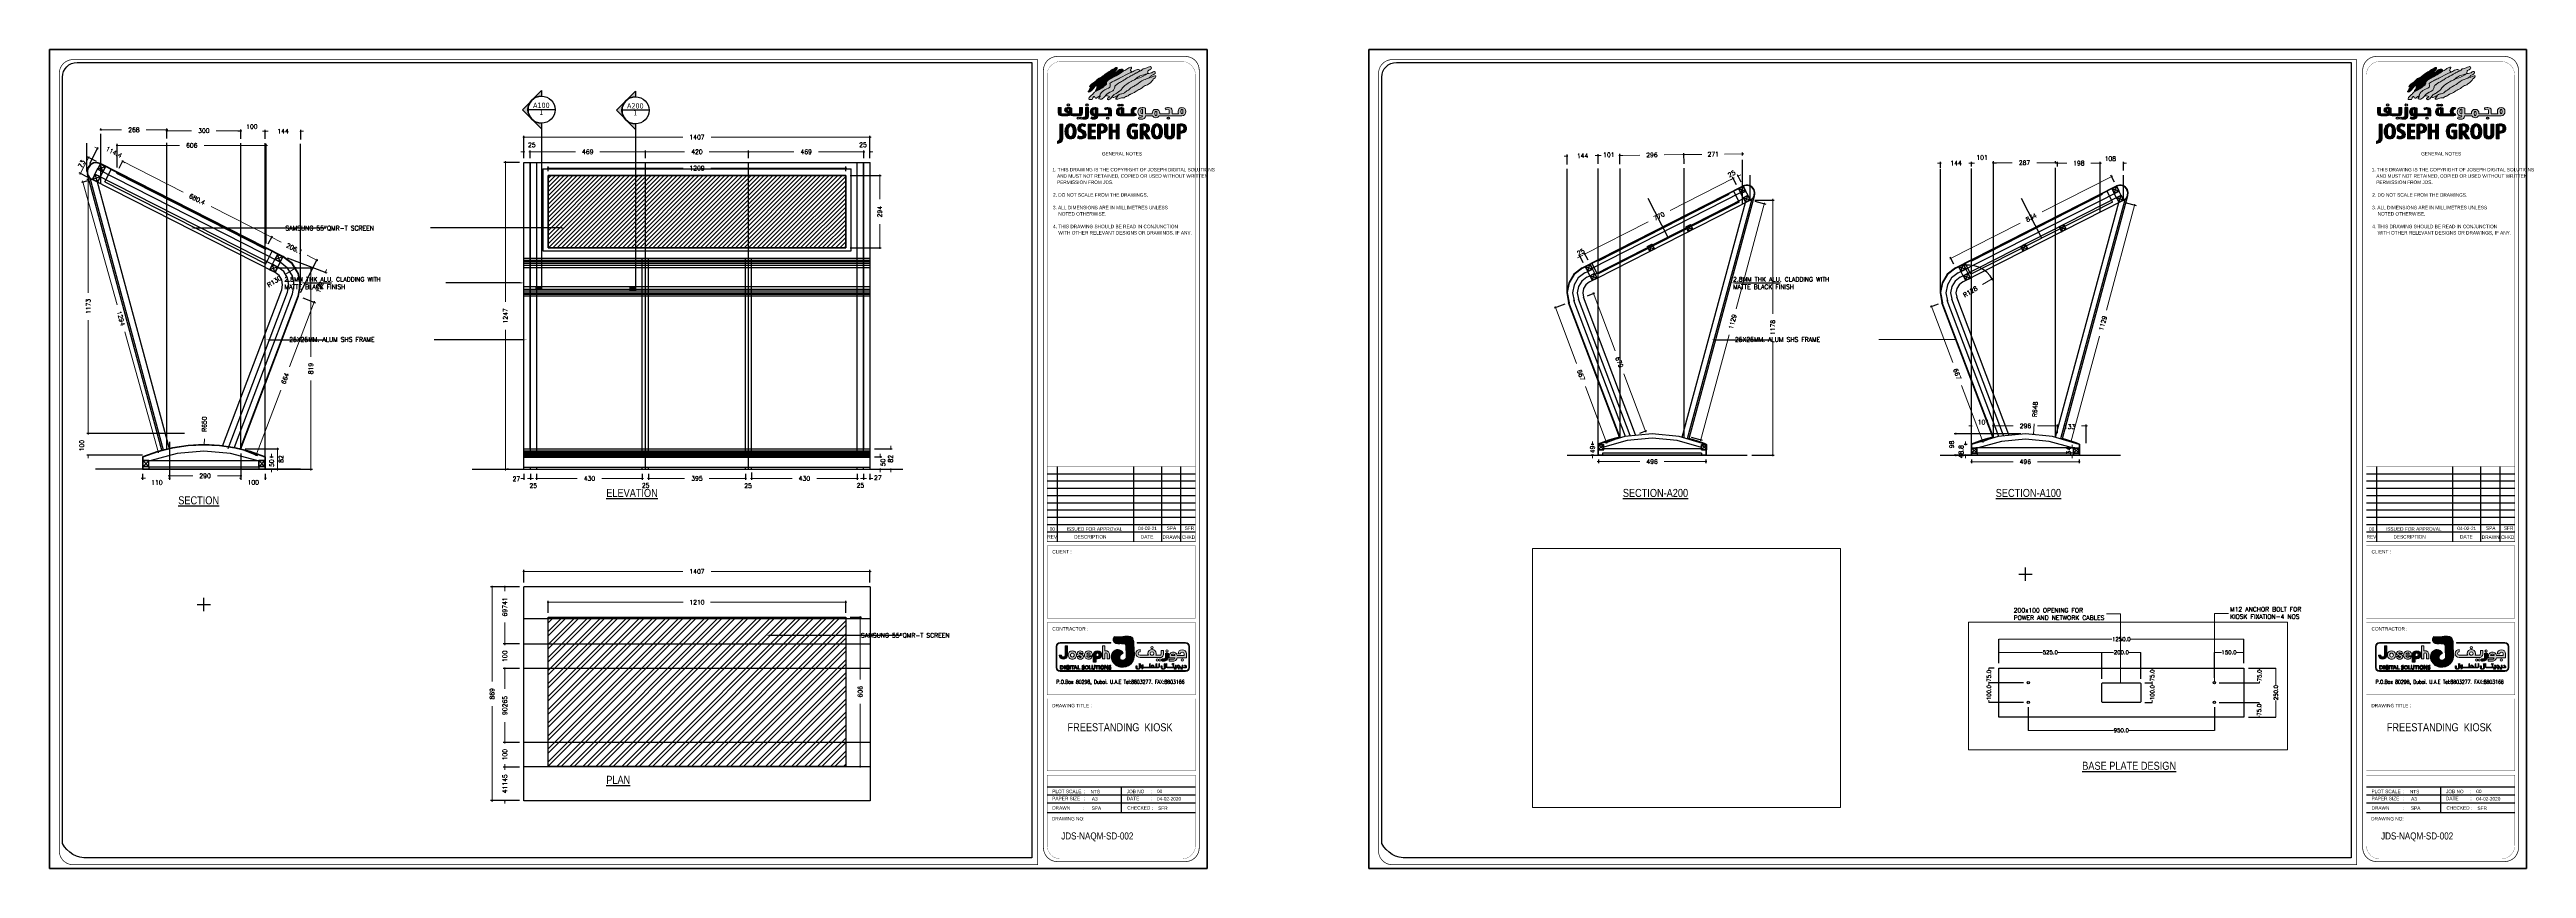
# Paper-space layout 'Layout1' of a CAD drawing. Header units: inches. Extents: x 0.1 to 33.6, y 0.1 to 11.2.
# The model-space entities are those that its viewports show. They can reach past a viewport. Long polylines and large blocks are cut down to what shows.
import ezdxf
from ezdxf import colors
from ezdxf.entities.mleader import LeaderData, LeaderLine
from ezdxf.enums import TextEntityAlignment as Align
from ezdxf.math import Vec2, Vec3

# ---------------------------------------------------------------- set-up
doc = ezdxf.new("R2010")
doc.units = ezdxf.units.IN
doc.header["$MEASUREMENT"] = 0
doc.header["$XCLIPFRAME"] = 2
doc.linetypes.add('CENTER', pattern=[2, 1.25, -0.25, 0.25, -0.25])
doc.linetypes.add('DASHED2', pattern=[0.375, 0.25, -0.125])
for name, color, linetype in [('1', 7, 'Continuous'), ('TEXT', 2, 'Continuous'), ('Title Block', 7, 'Continuous')]:
    doc.layers.add(name, color=color, linetype=linetype)
doc.layers.add('VPORT', color=7, linetype='Continuous', plot=False)
doc.styles.add('Arial Narrow', font='ARIALN_0.TTF')
doc.styles.get("Standard").update_dxf_attribs({"font": 'simplex.shx'})
doc.styles.add('Tahoma', font='tahoma.ttf')
doc.styles.add('XREF1$0$DIN', font='romand.shx', dxfattribs={"width": 0.7, "height": 250})
doc.dimstyles.new('A4', dxfattribs={"dimtxt": 0.06, "dimasz": 0.04, "dimexe": 0.02, "dimexo": 0.06, "dimgap": 0.09, "dimtad": 0, "dimdec": 0, "dimzin": 0, "dimdsep": 46, "dimtxsty": 'Standard', "dimblk": 'DOTSMALL', "dimcen": 0.09, "dimdle": 0.015, "dimclrd": 1, "dimclre": 1, "dimclrt": 2, "dimadec": 0, "dimazin": 0, "dimtfac": 1, "dimtdec": 0, "dimtofl": 0, "dimtmove": 0, "dimatfit": 3, "dimfxl": 1, "dimtolj": 1, "dimtzin": 0, "dimlwd": 0, "dimarcsym": 0})
picture_1 = doc.add_image_def('image2.png', size_in_pixel=(1920, 1080))
picture_2 = doc.add_image_def('image1.jpg', size_in_pixel=(2292, 1472))
pattern_1 = [(45, (0.00133, 0.1288), (-0.0873698, 0.0873698), [])]

# ---------------------------------------------------------------- blocks, each defined once
blk = doc.blocks.new('block 7')
at = {"layer": 'TEXT'}
h = blk.add_hatch(color=164, dxfattribs=at)
h.dxf.hatch_style = 2
edge = h.paths.add_edge_path()
edge.add_spline(control_points=[(7.068, -4.348), (7.068, -4.348), (4.618, -4.348), (4.618, -4.348), (4.576, -4.348), (4.541, -4.313), (4.541, -4.271), (4.541, -4.271), (4.541, -3.86), (4.541, -3.86), (4.541, -3.817), (4.576, -3.782), (4.618, -3.782), (4.618, -3.782), (5.61, -3.782), (5.61, -3.782), (5.61, -3.782), (5.61, -3.798), (5.61, -3.798), (5.61, -3.798), (4.618, -3.798), (4.618, -3.798), (4.584, -3.798), (4.556, -3.826), (4.556, -3.86), (4.556, -3.86), (4.556, -4.271), (4.556, -4.271), (4.556, -4.305), (4.584, -4.333), (4.618, -4.333), (4.618, -4.333), (7.068, -4.333), (7.068, -4.333), (7.102, -4.333), (7.13, -4.305), (7.13, -4.271), (7.13, -4.271), (7.13, -3.86), (7.13, -3.86), (7.13, -3.826), (7.102, -3.798), (7.068, -3.798), (7.068, -3.798), (6.121, -3.798), (6.121, -3.798), (6.121, -3.798), (6.121, -3.782), (6.121, -3.782), (6.121, -3.782), (7.068, -3.782), (7.068, -3.782), (7.11, -3.782), (7.145, -3.817), (7.145, -3.86), (7.145, -3.86), (7.145, -4.271), (7.145, -4.271), (7.145, -4.313), (7.11, -4.348), (7.068, -4.348)], knot_values=[0, 0, 0, 0, 1, 1, 1, 2, 2, 2, 3, 3, 3, 4, 4, 4, 5, 5, 5, 6, 6, 6, 7, 7, 7, 8, 8, 8, 9, 9, 9, 10, 10, 10, 11, 11, 11, 12, 12, 12, 13, 13, 13, 14, 14, 14, 15, 15, 15, 16, 16, 16, 17, 17, 17, 18, 18, 18, 19, 19, 19, 20, 20, 20, 20], degree=3, periodic=0)
edge = h.paths.add_edge_path()
edge.add_spline(control_points=[(4.618, -3.789), (4.579, -3.789), (4.548, -3.821), (4.548, -3.86), (4.548, -3.86), (4.548, -4.271), (4.548, -4.271), (4.548, -4.309), (4.579, -4.341), (4.618, -4.341), (4.618, -4.341), (7.068, -4.341), (7.068, -4.341), (7.107, -4.341), (7.138, -4.309), (7.138, -4.271), (7.138, -4.271), (7.138, -3.86), (7.138, -3.86), (7.138, -3.821), (7.107, -3.789), (7.068, -3.789), (7.068, -3.789), (6.128, -3.789), (6.128, -3.789), (6.128, -3.789), (6.128, -3.791), (6.128, -3.791), (6.128, -3.791), (7.068, -3.791), (7.068, -3.791), (7.106, -3.791), (7.137, -3.822), (7.137, -3.86), (7.137, -3.86), (7.137, -4.271), (7.137, -4.271), (7.137, -4.309), (7.106, -4.339), (7.068, -4.339), (7.068, -4.339), (4.618, -4.339), (4.618, -4.339), (4.58, -4.339), (4.549, -4.309), (4.549, -4.271), (4.549, -4.271), (4.549, -3.86), (4.549, -3.86), (4.549, -3.822), (4.58, -3.791), (4.618, -3.791), (4.618, -3.791), (5.603, -3.791), (5.603, -3.791), (5.603, -3.791), (5.603, -3.789), (5.603, -3.789), (5.603, -3.789), (4.618, -3.789), (4.618, -3.789)], knot_values=[0, 0, 0, 0, 1, 1, 1, 2, 2, 2, 3, 3, 3, 4, 4, 4, 5, 5, 5, 6, 6, 6, 7, 7, 7, 8, 8, 8, 9, 9, 9, 10, 10, 10, 11, 11, 11, 12, 12, 12, 13, 13, 13, 14, 14, 14, 15, 15, 15, 16, 16, 16, 17, 17, 17, 18, 18, 18, 19, 19, 19, 20, 20, 20, 20], degree=3, periodic=0)
h = blk.add_hatch(color=164, dxfattribs=at)
h.dxf.hatch_style = 2
edge = h.paths.add_edge_path()
edge.add_spline(control_points=[(7.068, -4.344), (7.068, -4.344), (4.618, -4.344), (4.618, -4.344), (4.577, -4.344), (4.544, -4.311), (4.544, -4.271), (4.544, -4.271), (4.544, -3.86), (4.544, -3.86), (4.544, -3.819), (4.577, -3.786), (4.618, -3.786), (4.618, -3.786), (5.607, -3.786), (5.607, -3.786), (5.607, -3.786), (5.607, -3.794), (5.607, -3.794), (5.607, -3.794), (4.618, -3.794), (4.618, -3.794), (4.582, -3.794), (4.553, -3.824), (4.553, -3.86), (4.553, -3.86), (4.553, -4.271), (4.553, -4.271), (4.553, -4.307), (4.582, -4.336), (4.618, -4.336), (4.618, -4.336), (7.068, -4.336), (7.068, -4.336), (7.104, -4.336), (7.133, -4.307), (7.133, -4.271), (7.133, -4.271), (7.133, -3.86), (7.133, -3.86), (7.133, -3.824), (7.104, -3.794), (7.068, -3.794), (7.068, -3.794), (6.125, -3.794), (6.125, -3.794), (6.125, -3.794), (6.125, -3.786), (6.125, -3.786), (6.125, -3.786), (7.068, -3.786), (7.068, -3.786), (7.108, -3.786), (7.142, -3.819), (7.142, -3.86), (7.142, -3.86), (7.142, -4.271), (7.142, -4.271), (7.142, -4.311), (7.108, -4.344), (7.068, -4.344)], knot_values=[0, 0, 0, 0, 1, 1, 1, 2, 2, 2, 3, 3, 3, 4, 4, 4, 5, 5, 5, 6, 6, 6, 7, 7, 7, 8, 8, 8, 9, 9, 9, 10, 10, 10, 11, 11, 11, 12, 12, 12, 13, 13, 13, 14, 14, 14, 15, 15, 15, 16, 16, 16, 17, 17, 17, 18, 18, 18, 19, 19, 19, 20, 20, 20, 20], degree=3, periodic=0)
at = {"layer": 'TEXT', "lineweight": 0}
for points in [[(7.068, -4.348), (7.068, -4.348), (4.618, -4.348), (4.618, -4.348), (4.576, -4.348), (4.541, -4.313), (4.541, -4.271), (4.541, -4.271), (4.541, -3.86), (4.541, -3.86), (4.541, -3.817), (4.576, -3.782), (4.618, -3.782), (4.618, -3.782), (5.61, -3.782), (5.61, -3.782), (5.61, -3.782), (5.61, -3.798), (5.61, -3.798), (5.61, -3.798), (4.618, -3.798), (4.618, -3.798), (4.584, -3.798), (4.556, -3.826), (4.556, -3.86), (4.556, -3.86), (4.556, -4.271), (4.556, -4.271), (4.556, -4.305), (4.584, -4.333), (4.618, -4.333), (4.618, -4.333), (7.068, -4.333), (7.068, -4.333), (7.102, -4.333), (7.13, -4.305), (7.13, -4.271), (7.13, -4.271), (7.13, -3.86), (7.13, -3.86), (7.13, -3.826), (7.102, -3.798), (7.068, -3.798), (7.068, -3.798), (6.121, -3.798), (6.121, -3.798), (6.121, -3.798), (6.121, -3.782), (6.121, -3.782), (6.121, -3.782), (7.068, -3.782), (7.068, -3.782), (7.11, -3.782), (7.145, -3.817), (7.145, -3.86), (7.145, -3.86), (7.145, -4.271), (7.145, -4.271), (7.145, -4.313), (7.11, -4.348), (7.068, -4.348)], [(7.068, -4.344), (7.068, -4.344), (4.618, -4.344), (4.618, -4.344), (4.577, -4.344), (4.544, -4.311), (4.544, -4.271), (4.544, -4.271), (4.544, -3.86), (4.544, -3.86), (4.544, -3.819), (4.577, -3.786), (4.618, -3.786), (4.618, -3.786), (5.607, -3.786), (5.607, -3.786), (5.607, -3.786), (5.607, -3.794), (5.607, -3.794), (5.607, -3.794), (4.618, -3.794), (4.618, -3.794), (4.582, -3.794), (4.553, -3.824), (4.553, -3.86), (4.553, -3.86), (4.553, -4.271), (4.553, -4.271), (4.553, -4.307), (4.582, -4.336), (4.618, -4.336), (4.618, -4.336), (7.068, -4.336), (7.068, -4.336), (7.104, -4.336), (7.133, -4.307), (7.133, -4.271), (7.133, -4.271), (7.133, -3.86), (7.133, -3.86), (7.133, -3.824), (7.104, -3.794), (7.068, -3.794), (7.068, -3.794), (6.125, -3.794), (6.125, -3.794), (6.125, -3.794), (6.125, -3.786), (6.125, -3.786), (6.125, -3.786), (7.068, -3.786), (7.068, -3.786), (7.108, -3.786), (7.142, -3.819), (7.142, -3.86), (7.142, -3.86), (7.142, -4.271), (7.142, -4.271), (7.142, -4.311), (7.108, -4.344), (7.068, -4.344)], [(4.618, -3.789), (4.579, -3.789), (4.548, -3.821), (4.548, -3.86), (4.548, -3.86), (4.548, -4.271), (4.548, -4.271), (4.548, -4.309), (4.579, -4.341), (4.618, -4.341), (4.618, -4.341), (7.068, -4.341), (7.068, -4.341), (7.107, -4.341), (7.138, -4.309), (7.138, -4.271), (7.138, -4.271), (7.138, -3.86), (7.138, -3.86), (7.138, -3.821), (7.107, -3.789), (7.068, -3.789), (7.068, -3.789), (6.128, -3.789), (6.128, -3.789), (6.128, -3.789), (6.128, -3.791), (6.128, -3.791), (6.128, -3.791), (7.068, -3.791), (7.068, -3.791), (7.106, -3.791), (7.137, -3.822), (7.137, -3.86), (7.137, -3.86), (7.137, -4.271), (7.137, -4.271), (7.137, -4.309), (7.106, -4.339), (7.068, -4.339), (7.068, -4.339), (4.618, -4.339), (4.618, -4.339), (4.58, -4.339), (4.549, -4.309), (4.549, -4.271), (4.549, -4.271), (4.549, -3.86), (4.549, -3.86), (4.549, -3.822), (4.58, -3.791), (4.618, -3.791), (4.618, -3.791), (5.603, -3.791), (5.603, -3.791), (5.603, -3.791), (5.603, -3.789), (5.603, -3.789), (5.603, -3.789), (4.618, -3.789), (4.618, -3.789)]]:
    blk.add_open_spline(points, degree=3, knots=[0, 0, 0, 0, 1, 1, 1, 2, 2, 2, 3, 3, 3, 4, 4, 4, 5, 5, 5, 6, 6, 6, 7, 7, 7, 8, 8, 8, 9, 9, 9, 10, 10, 10, 11, 11, 11, 12, 12, 12, 13, 13, 13, 14, 14, 14, 15, 15, 15, 16, 16, 16, 17, 17, 17, 18, 18, 18, 19, 19, 19, 20, 20, 20, 20], dxfattribs=at)
blk = doc.blocks.new('_DotSmall')
at = {"color": 0, "linetype": 'ByBlock', "const_width": 0.5}
blk.add_lwpolyline([(-0.0625, 0, 1), (0.0625, 0, 1)], format="xyb", close=True, dxfattribs=at)
blk = doc.blocks.new('*D7')
at = {"layer": 'Defpoints', "color": 0, "transparency": 16777216}
for p in [(6.62, 9.793), (6.537, 9.65), (6.62, 9.65)]:
    blk.add_point(p, dxfattribs=at)
at = {"layer": 'TEXT', "color": 1, "lineweight": 0, "transparency": 16777216}
for p, q in [((6.537, 9.793), (6.497, 9.793)), ((6.62, 9.793), (6.66, 9.793))]:
    blk.add_line(p, q, dxfattribs=at)
at = {"layer": 'TEXT', "color": 1, "lineweight": -2, "transparency": 16777216}
for p, q in [((6.537, 9.71), (6.537, 9.813)), ((6.62, 9.71), (6.62, 9.813))]:
    blk.add_line(p, q, dxfattribs=at)
at = {"layer": 'TEXT', "color": 1, "lineweight": 0, "transparency": 16777216, "xscale": 0.04, "yscale": 0.04, "zscale": 0.04}
blk.add_blockref('_DotSmall', (6.537, 9.793), dxfattribs=at)
at = {"layer": 'TEXT', "color": 1, "lineweight": 0, "transparency": 16777216, "xscale": 0.04, "yscale": 0.04, "zscale": 0.04, "rotation": 180}
blk.add_blockref('_DotSmall', (6.62, 9.793), dxfattribs=at)
at = {"layer": 'TEXT', "color": 2, "transparency": 16777216, "insert": (6.643, 9.887), "char_height": 0.06, "attachment_point": 5}
blk.add_mtext('\\A1;25', dxfattribs=at)
blk = doc.blocks.new('*D8')
at = {"layer": 'Defpoints', "color": 0, "transparency": 16777216}
for p in [(8.181, 9.793), (6.62, 9.65), (8.181, 9.65)]:
    blk.add_point(p, dxfattribs=at)
at = {"layer": 'TEXT', "color": 1, "lineweight": 0, "transparency": 16777216}
for p, q in [((6.605, 9.793), (7.235, 9.793)), ((8.196, 9.793), (7.566, 9.793))]:
    blk.add_line(p, q, dxfattribs=at)
at = {"layer": 'TEXT', "color": 1, "lineweight": -2, "transparency": 16777216}
for p, q in [((6.62, 9.71), (6.62, 9.813)), ((8.181, 9.71), (8.181, 9.813))]:
    blk.add_line(p, q, dxfattribs=at)
at = {"layer": 'TEXT', "color": 1, "lineweight": 0, "transparency": 16777216, "xscale": 0.04, "yscale": 0.04, "zscale": 0.04, "rotation": 180}
blk.add_blockref('_DotSmall', (6.62, 9.793), dxfattribs=at)
at = {"layer": 'TEXT', "color": 1, "lineweight": 0, "transparency": 16777216, "xscale": 0.04, "yscale": 0.04, "zscale": 0.04}
blk.add_blockref('_DotSmall', (8.181, 9.793), dxfattribs=at)
at = {"layer": 'TEXT', "color": 2, "transparency": 16777216, "insert": (7.401, 9.793), "char_height": 0.06, "attachment_point": 5}
blk.add_mtext('\\A1;469', dxfattribs=at)
blk = doc.blocks.new('*D9')
at = {"layer": 'Defpoints', "color": 0, "transparency": 16777216}
for p in [(9.577, 9.793), (8.181, 9.65), (9.577, 9.65)]:
    blk.add_point(p, dxfattribs=at)
at = {"layer": 'TEXT', "color": 1, "lineweight": 0, "transparency": 16777216}
for p, q in [((8.166, 9.793), (8.712, 9.793)), ((9.592, 9.793), (9.046, 9.793))]:
    blk.add_line(p, q, dxfattribs=at)
at = {"layer": 'TEXT', "color": 1, "lineweight": -2, "transparency": 16777216}
for p, q in [((8.181, 9.71), (8.181, 9.813)), ((9.577, 9.71), (9.577, 9.813))]:
    blk.add_line(p, q, dxfattribs=at)
at = {"layer": 'TEXT', "color": 1, "lineweight": 0, "transparency": 16777216, "xscale": 0.04, "yscale": 0.04, "zscale": 0.04, "rotation": 180}
blk.add_blockref('_DotSmall', (8.181, 9.793), dxfattribs=at)
at = {"layer": 'TEXT', "color": 1, "lineweight": 0, "transparency": 16777216, "xscale": 0.04, "yscale": 0.04, "zscale": 0.04}
blk.add_blockref('_DotSmall', (9.577, 9.793), dxfattribs=at)
at = {"layer": 'TEXT', "color": 2, "transparency": 16777216, "insert": (8.879, 9.793), "char_height": 0.06, "attachment_point": 5}
blk.add_mtext('\\A1;420', dxfattribs=at)
blk = doc.blocks.new('*D10')
at = {"layer": 'Defpoints', "color": 0, "transparency": 16777216}
for p in [(11.138, 9.793), (9.577, 9.65), (11.138, 9.65)]:
    blk.add_point(p, dxfattribs=at)
at = {"layer": 'TEXT', "color": 1, "lineweight": 0, "transparency": 16777216}
for p, q in [((9.562, 9.793), (10.192, 9.793)), ((11.153, 9.793), (10.523, 9.793))]:
    blk.add_line(p, q, dxfattribs=at)
at = {"layer": 'TEXT', "color": 1, "lineweight": -2, "transparency": 16777216}
for p, q in [((9.577, 9.71), (9.577, 9.813)), ((11.138, 9.71), (11.138, 9.813))]:
    blk.add_line(p, q, dxfattribs=at)
at = {"layer": 'TEXT', "color": 1, "lineweight": 0, "transparency": 16777216, "xscale": 0.04, "yscale": 0.04, "zscale": 0.04, "rotation": 180}
blk.add_blockref('_DotSmall', (9.577, 9.793), dxfattribs=at)
at = {"layer": 'TEXT', "color": 1, "lineweight": 0, "transparency": 16777216, "xscale": 0.04, "yscale": 0.04, "zscale": 0.04}
blk.add_blockref('_DotSmall', (11.138, 9.793), dxfattribs=at)
at = {"layer": 'TEXT', "color": 2, "transparency": 16777216, "insert": (10.358, 9.793), "char_height": 0.06, "attachment_point": 5}
blk.add_mtext('\\A1;469', dxfattribs=at)
blk = doc.blocks.new('*D11')
at = {"layer": 'Defpoints', "color": 0, "transparency": 16777216}
for p in [(11.221, 9.793), (11.138, 9.65), (11.221, 9.65)]:
    blk.add_point(p, dxfattribs=at)
at = {"layer": 'TEXT', "color": 1, "lineweight": 0, "transparency": 16777216}
for p, q in [((11.138, 9.793), (11.098, 9.793)), ((11.221, 9.793), (11.261, 9.793))]:
    blk.add_line(p, q, dxfattribs=at)
at = {"layer": 'TEXT', "color": 1, "lineweight": -2, "transparency": 16777216}
for p, q in [((11.138, 9.71), (11.138, 9.813)), ((11.221, 9.71), (11.221, 9.813))]:
    blk.add_line(p, q, dxfattribs=at)
at = {"layer": 'TEXT', "color": 1, "lineweight": 0, "transparency": 16777216, "xscale": 0.04, "yscale": 0.04, "zscale": 0.04}
blk.add_blockref('_DotSmall', (11.138, 9.793), dxfattribs=at)
at = {"layer": 'TEXT', "color": 1, "lineweight": 0, "transparency": 16777216, "xscale": 0.04, "yscale": 0.04, "zscale": 0.04, "rotation": 180}
blk.add_blockref('_DotSmall', (11.221, 9.793), dxfattribs=at)
at = {"layer": 'TEXT', "color": 2, "transparency": 16777216, "insert": (11.126, 9.888), "char_height": 0.06, "attachment_point": 5}
blk.add_mtext('\\A1;25', dxfattribs=at)
blk = doc.blocks.new('*D12')
at = {"layer": 'Defpoints', "color": 0, "transparency": 16777216}
for p in [(6.286, 9.65), (6.537, 9.65), (6.267, 5.498)]:
    blk.add_point(p, dxfattribs=at)
at = {"layer": 'TEXT', "color": 1, "lineweight": -2, "transparency": 16777216}
for p, q in [((6.477, 9.65), (6.266, 9.65)), ((6.327, 5.498), (6.306, 5.498))]:
    blk.add_line(p, q, dxfattribs=at)
at = {"layer": 'TEXT', "color": 1, "lineweight": 0, "transparency": 16777216}
for p, q in [((6.286, 9.665), (6.286, 7.764)), ((6.286, 5.483), (6.286, 7.384))]:
    blk.add_line(p, q, dxfattribs=at)
at = {"layer": 'TEXT', "color": 1, "lineweight": 0, "transparency": 16777216, "xscale": 0.04, "yscale": 0.04, "zscale": 0.04}
for p, rotation in [((6.286, 9.65), 90), ((6.286, 5.498), 270)]:
    blk.add_blockref('_DotSmall', p, dxfattribs=dict(at, rotation=rotation))
at = {"layer": 'TEXT', "color": 2, "transparency": 16777216, "insert": (6.286, 7.574), "char_height": 0.06, "attachment_point": 5, "rotation": 90}
blk.add_mtext('\\A1;1247', dxfattribs=at)
blk = doc.blocks.new('*D13')
at = {"layer": 'Defpoints', "color": 0, "transparency": 16777216}
for p in [(6.537, 3.134), (6.278, 2.802), (6.537, 2.802)]:
    blk.add_point(p, dxfattribs=at)
at = {"layer": 'TEXT', "color": 1, "lineweight": -2, "transparency": 16777216}
for p, q in [((6.477, 3.134), (6.258, 3.134)), ((6.477, 2.802), (6.258, 2.802))]:
    blk.add_line(p, q, dxfattribs=at)
at = {"layer": 'TEXT', "color": 1, "lineweight": 0, "transparency": 16777216}
for p, q in [((6.278, 3.134), (6.278, 3.174)), ((6.278, 2.802), (6.278, 2.762))]:
    blk.add_line(p, q, dxfattribs=at)
at = {"layer": 'TEXT', "color": 1, "lineweight": 0, "transparency": 16777216, "xscale": 0.04, "yscale": 0.04, "zscale": 0.04}
for p, rotation in [((6.278, 3.134), 270), ((6.278, 2.802), 90)]:
    blk.add_blockref('_DotSmall', p, dxfattribs=dict(at, rotation=rotation))
at = {"layer": 'TEXT', "color": 2, "transparency": 16777216, "insert": (6.278, 2.968), "char_height": 0.06, "attachment_point": 5, "rotation": 90}
blk.add_mtext('\\A1;100', dxfattribs=at)
blk = doc.blocks.new('*D14')
at = {"layer": 'Defpoints', "color": 0, "transparency": 16777216}
for p in [(6.278, 3.906), (6.537, 3.906), (6.537, 3.134)]:
    blk.add_point(p, dxfattribs=at)
at = {"layer": 'TEXT', "color": 1, "lineweight": -2, "transparency": 16777216}
for p, q in [((6.477, 3.906), (6.258, 3.906)), ((6.477, 3.134), (6.258, 3.134))]:
    blk.add_line(p, q, dxfattribs=at)
at = {"layer": 'TEXT', "color": 1, "lineweight": 0, "transparency": 16777216}
for p, q in [((6.278, 3.921), (6.278, 3.847)), ((6.278, 3.119), (6.278, 3.424))]:
    blk.add_line(p, q, dxfattribs=at)
at = {"layer": 'TEXT', "color": 1, "lineweight": 0, "transparency": 16777216, "xscale": 0.04, "yscale": 0.04, "zscale": 0.04}
for p, rotation in [((6.278, 3.906), 90), ((6.278, 3.134), 270)]:
    blk.add_blockref('_DotSmall', p, dxfattribs=dict(at, rotation=rotation))
at = {"layer": 'TEXT', "color": 2, "transparency": 16777216, "insert": (6.278, 3.635), "char_height": 0.06, "attachment_point": 5, "rotation": 90}
blk.add_mtext('\\A1;69741', dxfattribs=at)
blk = doc.blocks.new('*D15')
at = {"layer": 'Defpoints', "color": 0, "transparency": 16777216}
for p in [(6.537, 1.469), (6.278, 1.014), (6.537, 1.014)]:
    blk.add_point(p, dxfattribs=at)
at = {"layer": 'TEXT', "color": 1, "lineweight": -2, "transparency": 16777216}
for p, q in [((6.477, 1.469), (6.258, 1.469)), ((6.477, 1.014), (6.258, 1.014))]:
    blk.add_line(p, q, dxfattribs=at)
at = {"layer": 'TEXT', "color": 1, "lineweight": 0, "transparency": 16777216}
for p, q in [((6.278, 1.469), (6.278, 1.509)), ((6.278, 1.014), (6.278, 0.974))]:
    blk.add_line(p, q, dxfattribs=at)
at = {"layer": 'TEXT', "color": 1, "lineweight": 0, "transparency": 16777216, "xscale": 0.04, "yscale": 0.04, "zscale": 0.04}
for p, rotation in [((6.278, 1.469), 270), ((6.278, 1.014), 90)]:
    blk.add_blockref('_DotSmall', p, dxfattribs=dict(at, rotation=rotation))
at = {"layer": 'TEXT', "color": 2, "transparency": 16777216, "insert": (6.278, 1.242), "char_height": 0.06, "attachment_point": 5, "rotation": 90}
blk.add_mtext('\\A1;41145', dxfattribs=at)
blk = doc.blocks.new('*D16')
at = {"layer": 'Defpoints', "color": 0, "transparency": 16777216}
for p in [(6.537, 3.906), (6.105, 1.014), (6.537, 1.014)]:
    blk.add_point(p, dxfattribs=at)
at = {"layer": 'TEXT', "color": 1, "lineweight": -2, "transparency": 16777216}
for p, q in [((6.477, 3.906), (6.085, 3.906)), ((6.477, 1.014), (6.085, 1.014))]:
    blk.add_line(p, q, dxfattribs=at)
at = {"layer": 'TEXT', "color": 1, "lineweight": 0, "transparency": 16777216}
for p, q in [((6.105, 3.921), (6.105, 2.626)), ((6.105, 0.999), (6.105, 2.294))]:
    blk.add_line(p, q, dxfattribs=at)
at = {"layer": 'TEXT', "color": 1, "lineweight": 0, "transparency": 16777216, "xscale": 0.04, "yscale": 0.04, "zscale": 0.04}
for p, rotation in [((6.105, 3.906), 90), ((6.105, 1.014), 270)]:
    blk.add_blockref('_DotSmall', p, dxfattribs=dict(at, rotation=rotation))
at = {"layer": 'TEXT', "color": 2, "transparency": 16777216, "insert": (6.105, 2.46), "char_height": 0.06, "attachment_point": 5, "rotation": 90}
blk.add_mtext('\\A1;869', dxfattribs=at)
blk = doc.blocks.new('*D17')
at = {"layer": 'Defpoints', "color": 0, "transparency": 16777216}
for p in [(6.537, 4.116), (6.537, 3.906), (11.221, 3.906)]:
    blk.add_point(p, dxfattribs=at)
at = {"layer": 'TEXT', "color": 1, "lineweight": 0, "transparency": 16777216}
for p, q in [((6.522, 4.116), (8.689, 4.116)), ((11.236, 4.116), (9.069, 4.116))]:
    blk.add_line(p, q, dxfattribs=at)
at = {"layer": 'TEXT', "color": 1, "lineweight": -2, "transparency": 16777216}
for p, q in [((6.537, 3.966), (6.537, 4.136)), ((11.221, 3.966), (11.221, 4.136))]:
    blk.add_line(p, q, dxfattribs=at)
at = {"layer": 'TEXT', "color": 1, "lineweight": 0, "transparency": 16777216, "xscale": 0.04, "yscale": 0.04, "zscale": 0.04, "rotation": 180}
blk.add_blockref('_DotSmall', (6.537, 4.116), dxfattribs=at)
at = {"layer": 'TEXT', "color": 1, "lineweight": 0, "transparency": 16777216, "xscale": 0.04, "yscale": 0.04, "zscale": 0.04}
blk.add_blockref('_DotSmall', (11.221, 4.116), dxfattribs=at)
at = {"layer": 'TEXT', "color": 2, "transparency": 16777216, "insert": (8.879, 4.116), "char_height": 0.06, "attachment_point": 5}
blk.add_mtext('\\A1;1407', dxfattribs=at)
blk = doc.blocks.new('*D18')
at = {"layer": 'Defpoints', "color": 0, "transparency": 16777216}
for p in [(11.221, 9.992), (6.537, 9.65), (11.221, 9.65)]:
    blk.add_point(p, dxfattribs=at)
at = {"layer": 'TEXT', "color": 1, "lineweight": 0, "transparency": 16777216}
for p, q in [((6.522, 9.992), (8.689, 9.992)), ((11.236, 9.992), (9.069, 9.992))]:
    blk.add_line(p, q, dxfattribs=at)
at = {"layer": 'TEXT', "color": 1, "lineweight": -2, "transparency": 16777216}
for p, q in [((6.537, 9.71), (6.537, 10.012)), ((11.221, 9.71), (11.221, 10.012))]:
    blk.add_line(p, q, dxfattribs=at)
at = {"layer": 'TEXT', "color": 1, "lineweight": 0, "transparency": 16777216, "xscale": 0.04, "yscale": 0.04, "zscale": 0.04, "rotation": 180}
blk.add_blockref('_DotSmall', (6.537, 9.992), dxfattribs=at)
at = {"layer": 'TEXT', "color": 1, "lineweight": 0, "transparency": 16777216, "xscale": 0.04, "yscale": 0.04, "zscale": 0.04}
blk.add_blockref('_DotSmall', (11.221, 9.992), dxfattribs=at)
at = {"layer": 'TEXT', "color": 2, "transparency": 16777216, "insert": (8.879, 9.992), "char_height": 0.06, "attachment_point": 5}
blk.add_mtext('\\A1;1407', dxfattribs=at)
blk = doc.blocks.new('*D19')
at = {"layer": 'Defpoints', "color": 0, "transparency": 16777216}
for p in [(1.738, 5.931), (1.372, 5.498), (1.738, 5.376)]:
    blk.add_point(p, dxfattribs=at)
at = {"layer": 'TEXT', "color": 1, "lineweight": -2, "transparency": 16777216}
for p, q in [((1.738, 5.871), (1.738, 5.356)), ((1.372, 5.438), (1.372, 5.356))]:
    blk.add_line(p, q, dxfattribs=at)
at = {"layer": 'TEXT', "color": 1, "lineweight": 0, "transparency": 16777216}
for p, q in [((1.357, 5.376), (1.413, 5.376)), ((1.753, 5.376), (1.725, 5.376))]:
    blk.add_line(p, q, dxfattribs=at)
at = {"layer": 'TEXT', "color": 1, "lineweight": 0, "transparency": 16777216, "xscale": 0.04, "yscale": 0.04, "zscale": 0.04, "rotation": 180}
blk.add_blockref('_DotSmall', (1.372, 5.376), dxfattribs=at)
at = {"layer": 'TEXT', "color": 1, "lineweight": 0, "transparency": 16777216, "xscale": 0.04, "yscale": 0.04, "zscale": 0.04}
blk.add_blockref('_DotSmall', (1.738, 5.376), dxfattribs=at)
at = {"layer": 'TEXT', "color": 2, "transparency": 16777216, "insert": (1.569, 5.319), "char_height": 0.06, "attachment_point": 5}
blk.add_mtext('\\A1;110', dxfattribs=at)
blk = doc.blocks.new('*D20')
at = {"layer": 'Defpoints', "color": 0, "transparency": 16777216}
for p in [(1.738, 5.931), (2.704, 5.773), (2.704, 5.409)]:
    blk.add_point(p, dxfattribs=at)
at = {"layer": 'TEXT', "color": 1, "lineweight": -2, "transparency": 16777216}
for p, q in [((1.738, 5.871), (1.738, 5.389)), ((2.704, 5.713), (2.704, 5.389))]:
    blk.add_line(p, q, dxfattribs=at)
at = {"layer": 'TEXT', "color": 1, "lineweight": 0, "transparency": 16777216}
for p, q in [((1.723, 5.409), (2.054, 5.409)), ((2.719, 5.409), (2.388, 5.409))]:
    blk.add_line(p, q, dxfattribs=at)
at = {"layer": 'TEXT', "color": 1, "lineweight": 0, "transparency": 16777216, "xscale": 0.04, "yscale": 0.04, "zscale": 0.04, "rotation": 180}
blk.add_blockref('_DotSmall', (1.738, 5.409), dxfattribs=at)
at = {"layer": 'TEXT', "color": 1, "lineweight": 0, "transparency": 16777216, "xscale": 0.04, "yscale": 0.04, "zscale": 0.04}
blk.add_blockref('_DotSmall', (2.704, 5.409), dxfattribs=at)
at = {"layer": 'TEXT', "color": 2, "transparency": 16777216, "insert": (2.221, 5.409), "char_height": 0.06, "attachment_point": 5}
blk.add_mtext('\\A1;290', dxfattribs=at)
blk = doc.blocks.new('*D21')
at = {"layer": 'Defpoints', "color": 0, "transparency": 16777216}
for p in [(2.704, 5.773), (3.036, 5.498), (3.036, 5.376)]:
    blk.add_point(p, dxfattribs=at)
at = {"layer": 'TEXT', "color": 1, "lineweight": -2, "transparency": 16777216}
for p, q in [((2.704, 5.713), (2.704, 5.356)), ((3.036, 5.438), (3.036, 5.356))]:
    blk.add_line(p, q, dxfattribs=at)
at = {"layer": 'TEXT', "color": 1, "lineweight": 0, "transparency": 16777216}
for p, q in [((2.689, 5.376), (2.711, 5.376)), ((3.051, 5.376), (3.034, 5.376))]:
    blk.add_line(p, q, dxfattribs=at)
at = {"layer": 'TEXT', "color": 1, "lineweight": 0, "transparency": 16777216, "xscale": 0.04, "yscale": 0.04, "zscale": 0.04, "rotation": 180}
blk.add_blockref('_DotSmall', (2.704, 5.376), dxfattribs=at)
at = {"layer": 'TEXT', "color": 1, "lineweight": 0, "transparency": 16777216, "xscale": 0.04, "yscale": 0.04, "zscale": 0.04}
blk.add_blockref('_DotSmall', (3.036, 5.376), dxfattribs=at)
at = {"layer": 'TEXT', "color": 2, "transparency": 16777216, "insert": (2.873, 5.321), "char_height": 0.06, "attachment_point": 5}
blk.add_mtext('\\A1;100', dxfattribs=at)
blk = doc.blocks.new('*D22')
at = {"layer": 'Defpoints', "color": 0, "transparency": 16777216}
for p in [(1.538, 5.983), (0.64, 5.69), (1.432, 5.69)]:
    blk.add_point(p, dxfattribs=at)
at = {"layer": 'TEXT', "color": 1, "lineweight": -2, "transparency": 16777216}
for p, q in [((1.478, 5.983), (0.62, 5.983)), ((1.372, 5.69), (0.62, 5.69))]:
    blk.add_line(p, q, dxfattribs=at)
at = {"layer": 'TEXT', "color": 1, "lineweight": 0, "transparency": 16777216}
for p, q in [((0.64, 5.983), (0.64, 6.023)), ((0.64, 5.69), (0.64, 5.65))]:
    blk.add_line(p, q, dxfattribs=at)
at = {"layer": 'TEXT', "color": 1, "lineweight": 0, "transparency": 16777216, "xscale": 0.04, "yscale": 0.04, "zscale": 0.04}
for p, rotation in [((0.64, 5.983), 270), ((0.64, 5.69), 90)]:
    blk.add_blockref('_DotSmall', p, dxfattribs=dict(at, rotation=rotation))
at = {"layer": 'TEXT', "color": 2, "transparency": 16777216, "insert": (0.552, 5.818), "char_height": 0.06, "attachment_point": 5, "rotation": 90}
blk.add_mtext('\\A1;100', dxfattribs=at)
blk = doc.blocks.new('*D24')
at = {"layer": 'Defpoints', "color": 0, "transparency": 16777216}
for p in [(2.21, 5.831), (2.204, 3.668)]:
    blk.add_point(p, dxfattribs=at)
at = {"layer": 'TEXT', "color": 1, "lineweight": 0, "transparency": 16777216}
blk.add_line((2.211, 5.911), (2.21, 5.831), dxfattribs=at)
at = {"layer": 'TEXT', "color": 1, "lineweight": -2, "transparency": 16777216}
for p, q in [((2.204, 3.578), (2.204, 3.758)), ((2.114, 3.668), (2.294, 3.668))]:
    blk.add_line(p, q, dxfattribs=at)
at = {"layer": 'TEXT', "color": 1, "lineweight": 0, "transparency": 16777216, "xscale": 0.04, "yscale": 0.04, "zscale": 0.04, "rotation": 269.8429726418551}
blk.add_blockref('_DotSmall', (2.21, 5.831), dxfattribs=at)
at = {"layer": 'TEXT', "color": 2, "transparency": 16777216, "insert": (2.211, 6.108), "char_height": 0.06, "attachment_point": 5, "rotation": 89.843}
blk.add_mtext('\\A1;R650', dxfattribs=at)
blk = doc.blocks.new('*D25')
at = {"layer": 'Defpoints', "color": 0, "transparency": 16777216}
for p in [(0.693, 9.419), (0.568, 9.384), (1.711, 5.768)]:
    blk.add_point(p, dxfattribs=at)
at = {"layer": 'TEXT', "color": 1, "lineweight": -2, "transparency": 16777216}
for p, q in [((0.635, 9.403), (0.549, 9.379)), ((1.653, 5.752), (1.567, 5.728))]:
    blk.add_line(p, q, dxfattribs=at)
at = {"layer": 'TEXT', "color": 1, "lineweight": 0, "transparency": 16777216}
for p, q in [((0.564, 9.399), (1.031, 7.725)), ((1.59, 5.719), (1.134, 7.356))]:
    blk.add_line(p, q, dxfattribs=at)
at = {"layer": 'TEXT', "color": 1, "lineweight": 0, "transparency": 16777216, "xscale": 0.04, "yscale": 0.04, "zscale": 0.04}
for p, rotation in [((0.568, 9.384), 105.5764105751168), ((1.586, 5.733), 285.5764105751169)]:
    blk.add_blockref('_DotSmall', p, dxfattribs=dict(at, rotation=rotation))
at = {"layer": 'TEXT', "color": 2, "transparency": 16777216, "insert": (1.083, 7.54), "char_height": 0.06, "attachment_point": 5, "rotation": 285.5764}
blk.add_mtext('\\A1;1294', dxfattribs=at)
blk = doc.blocks.new('*D26')
at = {"layer": 'Defpoints', "color": 0, "transparency": 16777216}
for p in [(1.704, 10.091), (0.811, 10.036), (1.704, 9.914)]:
    blk.add_point(p, dxfattribs=at)
at = {"layer": 'TEXT', "color": 1, "lineweight": 0, "transparency": 16777216}
for p, q in [((0.796, 10.091), (1.09, 10.091)), ((1.719, 10.091), (1.425, 10.091))]:
    blk.add_line(p, q, dxfattribs=at)
at = {"layer": 'TEXT', "color": 1, "lineweight": -2, "transparency": 16777216}
for p, q in [((0.811, 10.096), (0.811, 10.111)), ((1.704, 9.974), (1.704, 10.111))]:
    blk.add_line(p, q, dxfattribs=at)
at = {"layer": 'TEXT', "color": 1, "lineweight": 0, "transparency": 16777216, "xscale": 0.04, "yscale": 0.04, "zscale": 0.04, "rotation": 180}
blk.add_blockref('_DotSmall', (0.811, 10.091), dxfattribs=at)
at = {"layer": 'TEXT', "color": 1, "lineweight": 0, "transparency": 16777216, "xscale": 0.04, "yscale": 0.04, "zscale": 0.04}
blk.add_blockref('_DotSmall', (1.704, 10.091), dxfattribs=at)
at = {"layer": 'TEXT', "color": 2, "transparency": 16777216, "insert": (1.258, 10.091), "char_height": 0.06, "attachment_point": 5}
blk.add_mtext('\\A1;268', dxfattribs=at)
blk = doc.blocks.new('*D27')
at = {"layer": 'Defpoints', "color": 0, "transparency": 16777216}
for p in [(2.704, 10.077), (1.704, 9.914), (2.704, 9.91)]:
    blk.add_point(p, dxfattribs=at)
at = {"layer": 'TEXT', "color": 1, "lineweight": 0, "transparency": 16777216}
for p, q in [((1.689, 10.077), (2.037, 10.077)), ((2.719, 10.077), (2.371, 10.077))]:
    blk.add_line(p, q, dxfattribs=at)
at = {"layer": 'TEXT', "color": 1, "lineweight": -2, "transparency": 16777216}
for p, q in [((1.704, 9.974), (1.704, 10.097)), ((2.704, 9.97), (2.704, 10.097))]:
    blk.add_line(p, q, dxfattribs=at)
at = {"layer": 'TEXT', "color": 1, "lineweight": 0, "transparency": 16777216, "xscale": 0.04, "yscale": 0.04, "zscale": 0.04, "rotation": 180}
blk.add_blockref('_DotSmall', (1.704, 10.077), dxfattribs=at)
at = {"layer": 'TEXT', "color": 1, "lineweight": 0, "transparency": 16777216, "xscale": 0.04, "yscale": 0.04, "zscale": 0.04}
blk.add_blockref('_DotSmall', (2.704, 10.077), dxfattribs=at)
at = {"layer": 'TEXT', "color": 2, "transparency": 16777216, "insert": (2.204, 10.08), "char_height": 0.06, "attachment_point": 5}
blk.add_mtext('\\A1;300', dxfattribs=at)
blk = doc.blocks.new('*D28')
at = {"layer": 'Defpoints', "color": 0, "transparency": 16777216}
for p in [(3.036, 10.072), (2.704, 9.91), (3.036, 9.91)]:
    blk.add_point(p, dxfattribs=at)
at = {"layer": 'TEXT', "color": 1, "lineweight": 0, "transparency": 16777216}
for p, q in [((2.704, 10.072), (2.664, 10.072)), ((3.036, 10.072), (3.076, 10.072))]:
    blk.add_line(p, q, dxfattribs=at)
at = {"layer": 'TEXT', "color": 1, "lineweight": -2, "transparency": 16777216}
for p, q in [((2.704, 9.97), (2.704, 10.092)), ((3.036, 9.97), (3.036, 10.092))]:
    blk.add_line(p, q, dxfattribs=at)
at = {"layer": 'TEXT', "color": 1, "lineweight": 0, "transparency": 16777216, "xscale": 0.04, "yscale": 0.04, "zscale": 0.04}
blk.add_blockref('_DotSmall', (2.704, 10.072), dxfattribs=at)
at = {"layer": 'TEXT', "color": 1, "lineweight": 0, "transparency": 16777216, "xscale": 0.04, "yscale": 0.04, "zscale": 0.04, "rotation": 180}
blk.add_blockref('_DotSmall', (3.036, 10.072), dxfattribs=at)
at = {"layer": 'TEXT', "color": 2, "transparency": 16777216, "insert": (2.854, 10.135), "char_height": 0.06, "attachment_point": 5}
blk.add_mtext('\\A1;100', dxfattribs=at)
blk = doc.blocks.new('*D29')
at = {"layer": 'Defpoints', "color": 0, "transparency": 16777216}
for p in [(3.515, 10.072), (3.036, 9.91), (3.515, 9.9)]:
    blk.add_point(p, dxfattribs=at)
at = {"layer": 'TEXT', "color": 1, "lineweight": 0, "transparency": 16777216}
for p, q in [((3.036, 10.072), (2.996, 10.072)), ((3.515, 10.072), (3.555, 10.072))]:
    blk.add_line(p, q, dxfattribs=at)
at = {"layer": 'TEXT', "color": 1, "lineweight": -2, "transparency": 16777216}
for p, q in [((3.036, 9.97), (3.036, 10.092)), ((3.515, 9.96), (3.515, 10.092))]:
    blk.add_line(p, q, dxfattribs=at)
at = {"layer": 'TEXT', "color": 1, "lineweight": 0, "transparency": 16777216, "xscale": 0.04, "yscale": 0.04, "zscale": 0.04}
blk.add_blockref('_DotSmall', (3.036, 10.072), dxfattribs=at)
at = {"layer": 'TEXT', "color": 1, "lineweight": 0, "transparency": 16777216, "xscale": 0.04, "yscale": 0.04, "zscale": 0.04, "rotation": 180}
blk.add_blockref('_DotSmall', (3.515, 10.072), dxfattribs=at)
at = {"layer": 'TEXT', "color": 2, "transparency": 16777216, "insert": (3.276, 10.072), "char_height": 0.06, "attachment_point": 5}
blk.add_mtext('\\A1;144', dxfattribs=at)
blk = doc.blocks.new('*D30')
at = {"layer": 'Defpoints', "color": 0, "transparency": 16777216}
for p in [(0.64, 9.419), (0.693, 9.419), (2.002, 5.983)]:
    blk.add_point(p, dxfattribs=at)
at = {"layer": 'TEXT', "color": 1, "lineweight": -2, "transparency": 16777216}
for p, q in [((0.633, 9.419), (0.62, 9.419)), ((1.942, 5.983), (0.62, 5.983))]:
    blk.add_line(p, q, dxfattribs=at)
at = {"layer": 'TEXT', "color": 1, "lineweight": 0, "transparency": 16777216}
for p, q in [((0.64, 9.434), (0.64, 7.885)), ((0.64, 5.968), (0.64, 7.517))]:
    blk.add_line(p, q, dxfattribs=at)
at = {"layer": 'TEXT', "color": 1, "lineweight": 0, "transparency": 16777216, "xscale": 0.04, "yscale": 0.04, "zscale": 0.04}
for p, rotation in [((0.64, 9.419), 90), ((0.64, 5.983), 270)]:
    blk.add_blockref('_DotSmall', p, dxfattribs=dict(at, rotation=rotation))
at = {"layer": 'TEXT', "color": 2, "transparency": 16777216, "insert": (0.64, 7.701), "char_height": 0.06, "attachment_point": 5, "rotation": 90}
blk.add_mtext('\\A1;1173', dxfattribs=at)
blk = doc.blocks.new('*D31')
at = {"layer": 'Defpoints', "color": 0, "transparency": 16777216}
for p in [(1.032, 9.52), (3.05, 8.494), (3.123, 8.638)]:
    blk.add_point(p, dxfattribs=at)
at = {"layer": 'TEXT', "color": 1, "lineweight": -2, "transparency": 16777216}
for p, q in [((1.059, 9.574), (1.114, 9.682)), ((3.077, 8.547), (3.133, 8.656))]:
    blk.add_line(p, q, dxfattribs=at)
at = {"layer": 'TEXT', "color": 1, "lineweight": 0, "transparency": 16777216}
for p, q in [((1.092, 9.671), (1.926, 9.247)), ((3.137, 8.631), (2.303, 9.055))]:
    blk.add_line(p, q, dxfattribs=at)
at = {"layer": 'TEXT', "color": 1, "lineweight": 0, "transparency": 16777216, "xscale": 0.04, "yscale": 0.04, "zscale": 0.04}
for p, rotation in [((1.105, 9.665), 153.0432654446446), ((3.123, 8.638), 333.0432654446446)]:
    blk.add_blockref('_DotSmall', p, dxfattribs=dict(at, rotation=rotation))
at = {"layer": 'TEXT', "color": 2, "transparency": 16777216, "insert": (2.114, 9.151), "char_height": 0.06, "attachment_point": 5, "rotation": 333.0433}
blk.add_mtext('\\A1;680.4', dxfattribs=at)
blk = doc.blocks.new('*D32')
at = {"layer": 'Defpoints', "color": 0, "transparency": 16777216}
for p in [(3.05, 8.494), (3.735, 8.327), (3.487, 7.839)]:
    blk.add_point(p, dxfattribs=at)
at = {"layer": 'TEXT', "color": 1, "lineweight": -2, "transparency": 16777216}
for p, q in [((3.077, 8.547), (3.133, 8.656)), ((3.514, 7.892), (3.744, 8.345))]:
    blk.add_line(p, q, dxfattribs=at)
at = {"layer": 'TEXT', "color": 1, "lineweight": 0, "transparency": 16777216}
for p, q in [((3.11, 8.645), (3.253, 8.572)), ((3.748, 8.32), (3.605, 8.393))]:
    blk.add_line(p, q, dxfattribs=at)
at = {"layer": 'TEXT', "color": 1, "lineweight": 0, "transparency": 16777216, "xscale": 0.04, "yscale": 0.04, "zscale": 0.04}
for p, rotation in [((3.123, 8.638), 153.0432654451736), ((3.735, 8.327), 333.0432654451736)]:
    blk.add_blockref('_DotSmall', p, dxfattribs=dict(at, rotation=rotation))
at = {"layer": 'TEXT', "color": 2, "transparency": 16777216, "insert": (3.429, 8.483), "char_height": 0.06, "attachment_point": 5, "rotation": 333.0433}
blk.add_mtext('\\A1;206.1', dxfattribs=at)
blk = doc.blocks.new('*D33')
at = {"layer": 'Defpoints', "color": 0, "transparency": 16777216}
for p in [(0.766, 9.837), (0.636, 9.582), (1.032, 9.52)]:
    blk.add_point(p, dxfattribs=at)
at = {"layer": 'TEXT', "color": 1, "lineweight": -2, "transparency": 16777216}
for p, q in [((0.663, 9.635), (0.775, 9.855)), ((1.059, 9.574), (1.114, 9.682))]:
    blk.add_line(p, q, dxfattribs=at)
at = {"layer": 'TEXT', "color": 1, "lineweight": 0, "transparency": 16777216}
for p, q in [((0.766, 9.837), (0.73, 9.855)), ((1.105, 9.665), (1.141, 9.646))]:
    blk.add_line(p, q, dxfattribs=at)
at = {"layer": 'TEXT', "color": 1, "lineweight": 0, "transparency": 16777216, "xscale": 0.04, "yscale": 0.04, "zscale": 0.04}
for p, rotation in [((0.766, 9.837), 333.0432654451736), ((1.105, 9.665), 153.0432654451736)]:
    blk.add_blockref('_DotSmall', p, dxfattribs=dict(at, rotation=rotation))
at = {"layer": 'TEXT', "color": 2, "transparency": 16777216, "insert": (0.987, 9.788), "char_height": 0.06, "attachment_point": 5, "rotation": 333.0433}
blk.add_mtext('\\A1;114.4', dxfattribs=at)
blk = doc.blocks.new('*D34')
at = {"layer": 'Defpoints', "color": 0, "transparency": 16777216}
for p in [(3.487, 7.839), (3.696, 7.759), (2.704, 5.773)]:
    blk.add_point(p, dxfattribs=at)
at = {"layer": 'TEXT', "color": 1, "lineweight": 0, "transparency": 16777216}
for p, q in [((3.702, 7.773), (3.365, 6.884)), ((2.908, 5.679), (3.245, 6.569))]:
    blk.add_line(p, q, dxfattribs=at)
at = {"layer": 'TEXT', "color": 1, "lineweight": -2, "transparency": 16777216}
for p, q in [((3.543, 7.818), (3.715, 7.752)), ((2.76, 5.752), (2.932, 5.686))]:
    blk.add_line(p, q, dxfattribs=at)
at = {"layer": 'TEXT', "color": 1, "lineweight": 0, "transparency": 16777216, "xscale": 0.04, "yscale": 0.04, "zscale": 0.04}
for p, rotation in [((3.696, 7.759), 69.2509548807128), ((2.914, 5.693), 249.2509548807128)]:
    blk.add_blockref('_DotSmall', p, dxfattribs=dict(at, rotation=rotation))
at = {"layer": 'TEXT', "color": 2, "transparency": 16777216, "insert": (3.305, 6.726), "char_height": 0.06, "attachment_point": 5, "rotation": 69.251}
blk.add_mtext('\\A1;664', dxfattribs=at)
blk = doc.blocks.new('*D35')
at = {"layer": 'Defpoints', "color": 0, "transparency": 16777216}
for p in [(3.278, 8.378), (3.849, 8.162), (3.487, 7.839)]:
    blk.add_point(p, dxfattribs=at)
at = {"layer": 'TEXT', "color": 1, "lineweight": -2, "transparency": 16777216}
for p, q in [((3.334, 8.357), (3.867, 8.155)), ((3.543, 7.818), (3.715, 7.752))]:
    blk.add_line(p, q, dxfattribs=at)
at = {"layer": 'TEXT', "color": 1, "lineweight": 0, "transparency": 16777216}
for p, q in [((3.849, 8.162), (3.863, 8.199)), ((3.696, 7.759), (3.682, 7.722))]:
    blk.add_line(p, q, dxfattribs=at)
at = {"layer": 'TEXT', "color": 1, "lineweight": 0, "transparency": 16777216, "xscale": 0.04, "yscale": 0.04, "zscale": 0.04}
for p, rotation in [((3.849, 8.162), 249.2509548807076), ((3.696, 7.759), 69.25095488070758)]:
    blk.add_blockref('_DotSmall', p, dxfattribs=dict(at, rotation=rotation))
at = {"layer": 'TEXT', "color": 2, "transparency": 16777216, "insert": (3.773, 7.961), "char_height": 0.06, "attachment_point": 5, "rotation": 69.251}
blk.add_mtext('\\A1;129', dxfattribs=at)
blk = doc.blocks.new('*D36')
at = {"layer": 'Defpoints', "color": 0, "transparency": 16777216}
for p in [(0.534, 9.5), (0.693, 9.419), (0.804, 9.636)]:
    blk.add_point(p, dxfattribs=at)
at = {"layer": 'TEXT', "color": 1, "lineweight": 0, "transparency": 16777216}
blk.add_line((0.651, 9.731), (0.527, 9.487), dxfattribs=at)
at = {"layer": 'TEXT', "color": 1, "lineweight": -2, "transparency": 16777216}
for p, q in [((0.75, 9.664), (0.627, 9.726)), ((0.64, 9.446), (0.516, 9.509))]:
    blk.add_line(p, q, dxfattribs=at)
at = {"layer": 'TEXT', "color": 1, "lineweight": 0, "transparency": 16777216, "xscale": 0.04, "yscale": 0.04, "zscale": 0.04}
for p, rotation in [((0.644, 9.717), 63.04326544363002), ((0.534, 9.5), 243.04326544363)]:
    blk.add_blockref('_DotSmall', p, dxfattribs=dict(at, rotation=rotation))
at = {"layer": 'TEXT', "color": 2, "transparency": 16777216, "insert": (0.549, 9.631), "char_height": 0.06, "attachment_point": 5, "rotation": 63.0433}
blk.add_mtext('\\A1;73', dxfattribs=at)
blk = doc.blocks.new('*D37')
at = {"layer": 'Defpoints', "color": 0, "transparency": 16777216}
for p in [(3.036, 5.665), (3.036, 5.498), (3.122, 5.498)]:
    blk.add_point(p, dxfattribs=at)
at = {"layer": 'TEXT', "color": 1, "lineweight": 0, "transparency": 16777216}
for p, q in [((3.122, 5.665), (3.122, 5.705)), ((3.122, 5.498), (3.122, 5.458))]:
    blk.add_line(p, q, dxfattribs=at)
at = {"layer": 'TEXT', "color": 1, "lineweight": -2, "transparency": 16777216}
for p, q in [((3.096, 5.665), (3.142, 5.665)), ((3.096, 5.498), (3.142, 5.498))]:
    blk.add_line(p, q, dxfattribs=at)
at = {"layer": 'TEXT', "color": 1, "lineweight": 0, "transparency": 16777216, "xscale": 0.04, "yscale": 0.04, "zscale": 0.04}
for p, rotation in [((3.122, 5.665), 270), ((3.122, 5.498), 90)]:
    blk.add_blockref('_DotSmall', p, dxfattribs=dict(at, rotation=rotation))
at = {"layer": 'TEXT', "color": 2, "transparency": 16777216, "insert": (3.122, 5.581), "char_height": 0.06, "attachment_point": 5, "rotation": 90}
blk.add_mtext('\\A1;50', dxfattribs=at)
blk = doc.blocks.new('*D38')
at = {"layer": 'Defpoints', "color": 0, "transparency": 16777216}
for p in [(6.626, 5.498), (6.709, 5.498), (6.709, 5.374)]:
    blk.add_point(p, dxfattribs=at)
at = {"layer": 'TEXT', "color": 1, "lineweight": 0, "transparency": 16777216}
for p, q in [((6.626, 5.374), (6.586, 5.374)), ((6.709, 5.374), (6.749, 5.374))]:
    blk.add_line(p, q, dxfattribs=at)
at = {"layer": 'TEXT', "color": 1, "lineweight": -2, "transparency": 16777216}
for p, q in [((6.626, 5.438), (6.626, 5.354)), ((6.709, 5.438), (6.709, 5.354))]:
    blk.add_line(p, q, dxfattribs=at)
at = {"layer": 'TEXT', "color": 1, "lineweight": 0, "transparency": 16777216, "xscale": 0.04, "yscale": 0.04, "zscale": 0.04}
blk.add_blockref('_DotSmall', (6.626, 5.374), dxfattribs=at)
at = {"layer": 'TEXT', "color": 1, "lineweight": 0, "transparency": 16777216, "xscale": 0.04, "yscale": 0.04, "zscale": 0.04, "rotation": 180}
blk.add_blockref('_DotSmall', (6.709, 5.374), dxfattribs=at)
at = {"layer": 'TEXT', "color": 2, "transparency": 16777216, "insert": (6.663, 5.276), "char_height": 0.06, "attachment_point": 5}
blk.add_mtext('\\A1;25', dxfattribs=at)
blk = doc.blocks.new('*D39')
at = {"layer": 'Defpoints', "color": 0, "transparency": 16777216}
for p in [(11.221, 5.773), (11.503, 5.773), (11.221, 5.498)]:
    blk.add_point(p, dxfattribs=at)
at = {"layer": 'TEXT', "color": 1, "lineweight": -2, "transparency": 16777216}
for p, q in [((11.281, 5.773), (11.523, 5.773)), ((11.281, 5.498), (11.523, 5.498))]:
    blk.add_line(p, q, dxfattribs=at)
at = {"layer": 'TEXT', "color": 1, "lineweight": 0, "transparency": 16777216}
for p, q in [((11.503, 5.773), (11.503, 5.813)), ((11.503, 5.498), (11.503, 5.458))]:
    blk.add_line(p, q, dxfattribs=at)
at = {"layer": 'TEXT', "color": 1, "lineweight": 0, "transparency": 16777216, "xscale": 0.04, "yscale": 0.04, "zscale": 0.04}
for p, rotation in [((11.503, 5.773), 270), ((11.503, 5.498), 90)]:
    blk.add_blockref('_DotSmall', p, dxfattribs=dict(at, rotation=rotation))
at = {"layer": 'TEXT', "color": 2, "transparency": 16777216, "insert": (11.499, 5.64), "char_height": 0.06, "attachment_point": 5, "rotation": 90}
blk.add_mtext('\\A1;82', dxfattribs=at)
blk = doc.blocks.new('*D40')
at = {"layer": 'Defpoints', "color": 0, "transparency": 16777216}
for p in [(11.221, 5.665), (11.221, 5.498), (11.361, 5.498)]:
    blk.add_point(p, dxfattribs=at)
at = {"layer": 'TEXT', "color": 1, "lineweight": 0, "transparency": 16777216}
for p, q in [((11.361, 5.665), (11.361, 5.705)), ((11.361, 5.498), (11.361, 5.458))]:
    blk.add_line(p, q, dxfattribs=at)
at = {"layer": 'TEXT', "color": 1, "lineweight": -2, "transparency": 16777216}
for p, q in [((11.281, 5.665), (11.381, 5.665)), ((11.281, 5.498), (11.381, 5.498))]:
    blk.add_line(p, q, dxfattribs=at)
at = {"layer": 'TEXT', "color": 1, "lineweight": 0, "transparency": 16777216, "xscale": 0.04, "yscale": 0.04, "zscale": 0.04}
for p, rotation in [((11.361, 5.665), 270), ((11.361, 5.498), 90)]:
    blk.add_blockref('_DotSmall', p, dxfattribs=dict(at, rotation=rotation))
at = {"layer": 'TEXT', "color": 2, "transparency": 16777216, "insert": (11.397, 5.59), "char_height": 0.06, "attachment_point": 5, "rotation": 90}
blk.add_mtext('\\A1;50', dxfattribs=at)
blk = doc.blocks.new('*D41')
at = {"layer": 'Defpoints', "color": 0, "transparency": 16777216}
for p in [(2.704, 5.773), (2.704, 5.498), (3.199, 5.498)]:
    blk.add_point(p, dxfattribs=at)
at = {"layer": 'TEXT', "color": 1, "lineweight": -2, "transparency": 16777216}
for p, q in [((2.764, 5.773), (3.219, 5.773)), ((2.764, 5.498), (3.219, 5.498))]:
    blk.add_line(p, q, dxfattribs=at)
at = {"layer": 'TEXT', "color": 1, "lineweight": 0, "transparency": 16777216}
blk.add_line((3.199, 5.788), (3.199, 5.483), dxfattribs=at)
at = {"layer": 'TEXT', "color": 1, "lineweight": 0, "transparency": 16777216, "xscale": 0.04, "yscale": 0.04, "zscale": 0.04}
for p, rotation in [((3.199, 5.773), 90), ((3.199, 5.498), 270)]:
    blk.add_blockref('_DotSmall', p, dxfattribs=dict(at, rotation=rotation))
at = {"layer": 'TEXT', "color": 2, "transparency": 16777216, "insert": (3.249, 5.636), "char_height": 0.06, "attachment_point": 5, "rotation": 90}
blk.add_mtext('\\A1;82', dxfattribs=at)
blk = doc.blocks.new('*D42')
at = {"layer": 'Defpoints', "color": 0, "transparency": 16777216}
for p in [(6.709, 5.498), (8.139, 5.498), (8.139, 5.374)]:
    blk.add_point(p, dxfattribs=at)
at = {"layer": 'TEXT', "color": 1, "lineweight": 0, "transparency": 16777216}
for p, q in [((6.694, 5.374), (7.257, 5.374)), ((8.154, 5.374), (7.592, 5.374))]:
    blk.add_line(p, q, dxfattribs=at)
at = {"layer": 'TEXT', "color": 1, "lineweight": -2, "transparency": 16777216}
for p, q in [((6.709, 5.438), (6.709, 5.354)), ((8.139, 5.438), (8.139, 5.354))]:
    blk.add_line(p, q, dxfattribs=at)
at = {"layer": 'TEXT', "color": 1, "lineweight": 0, "transparency": 16777216, "xscale": 0.04, "yscale": 0.04, "zscale": 0.04, "rotation": 180}
blk.add_blockref('_DotSmall', (6.709, 5.374), dxfattribs=at)
at = {"layer": 'TEXT', "color": 1, "lineweight": 0, "transparency": 16777216, "xscale": 0.04, "yscale": 0.04, "zscale": 0.04}
blk.add_blockref('_DotSmall', (8.139, 5.374), dxfattribs=at)
at = {"layer": 'TEXT', "color": 2, "transparency": 16777216, "insert": (7.424, 5.374), "char_height": 0.06, "attachment_point": 5}
blk.add_mtext('\\A1;430', dxfattribs=at)
blk = doc.blocks.new('*D43')
at = {"layer": 'Defpoints', "color": 0, "transparency": 16777216}
for p in [(8.139, 5.498), (8.223, 5.498), (8.223, 5.374)]:
    blk.add_point(p, dxfattribs=at)
at = {"layer": 'TEXT', "color": 1, "lineweight": 0, "transparency": 16777216}
for p, q in [((8.139, 5.374), (8.099, 5.374)), ((8.223, 5.374), (8.263, 5.374))]:
    blk.add_line(p, q, dxfattribs=at)
at = {"layer": 'TEXT', "color": 1, "lineweight": -2, "transparency": 16777216}
for p, q in [((8.139, 5.438), (8.139, 5.354)), ((8.223, 5.438), (8.223, 5.354))]:
    blk.add_line(p, q, dxfattribs=at)
at = {"layer": 'TEXT', "color": 1, "lineweight": 0, "transparency": 16777216, "xscale": 0.04, "yscale": 0.04, "zscale": 0.04}
blk.add_blockref('_DotSmall', (8.139, 5.374), dxfattribs=at)
at = {"layer": 'TEXT', "color": 1, "lineweight": 0, "transparency": 16777216, "xscale": 0.04, "yscale": 0.04, "zscale": 0.04, "rotation": 180}
blk.add_blockref('_DotSmall', (8.223, 5.374), dxfattribs=at)
at = {"layer": 'TEXT', "color": 2, "transparency": 16777216, "insert": (8.184, 5.279), "char_height": 0.06, "attachment_point": 5}
blk.add_mtext('\\A1;25', dxfattribs=at)
blk = doc.blocks.new('*D44')
at = {"layer": 'Defpoints', "color": 0, "transparency": 16777216}
for p in [(8.223, 5.498), (9.536, 5.498), (9.536, 5.374)]:
    blk.add_point(p, dxfattribs=at)
at = {"layer": 'TEXT', "color": 1, "lineweight": 0, "transparency": 16777216}
for p, q in [((8.208, 5.374), (8.712, 5.374)), ((9.551, 5.374), (9.046, 5.374))]:
    blk.add_line(p, q, dxfattribs=at)
at = {"layer": 'TEXT', "color": 1, "lineweight": -2, "transparency": 16777216}
for p, q in [((8.223, 5.438), (8.223, 5.354)), ((9.536, 5.438), (9.536, 5.354))]:
    blk.add_line(p, q, dxfattribs=at)
at = {"layer": 'TEXT', "color": 1, "lineweight": 0, "transparency": 16777216, "xscale": 0.04, "yscale": 0.04, "zscale": 0.04, "rotation": 180}
blk.add_blockref('_DotSmall', (8.223, 5.374), dxfattribs=at)
at = {"layer": 'TEXT', "color": 1, "lineweight": 0, "transparency": 16777216, "xscale": 0.04, "yscale": 0.04, "zscale": 0.04}
blk.add_blockref('_DotSmall', (9.536, 5.374), dxfattribs=at)
at = {"layer": 'TEXT', "color": 2, "transparency": 16777216, "insert": (8.879, 5.374), "char_height": 0.06, "attachment_point": 5}
blk.add_mtext('\\A1;395', dxfattribs=at)
blk = doc.blocks.new('*D45')
at = {"layer": 'Defpoints', "color": 0, "transparency": 16777216}
for p in [(9.536, 5.498), (9.619, 5.513), (9.619, 5.374)]:
    blk.add_point(p, dxfattribs=at)
at = {"layer": 'TEXT', "color": 1, "lineweight": 0, "transparency": 16777216}
for p, q in [((9.536, 5.374), (9.496, 5.374)), ((9.619, 5.374), (9.659, 5.374))]:
    blk.add_line(p, q, dxfattribs=at)
at = {"layer": 'TEXT', "color": 1, "lineweight": -2, "transparency": 16777216}
for p, q in [((9.536, 5.438), (9.536, 5.354)), ((9.619, 5.453), (9.619, 5.354))]:
    blk.add_line(p, q, dxfattribs=at)
at = {"layer": 'TEXT', "color": 1, "lineweight": 0, "transparency": 16777216, "xscale": 0.04, "yscale": 0.04, "zscale": 0.04}
blk.add_blockref('_DotSmall', (9.536, 5.374), dxfattribs=at)
at = {"layer": 'TEXT', "color": 1, "lineweight": 0, "transparency": 16777216, "xscale": 0.04, "yscale": 0.04, "zscale": 0.04, "rotation": 180}
blk.add_blockref('_DotSmall', (9.619, 5.374), dxfattribs=at)
at = {"layer": 'TEXT', "color": 2, "transparency": 16777216, "insert": (9.57, 5.275), "char_height": 0.06, "attachment_point": 5}
blk.add_mtext('\\A1;25', dxfattribs=at)
blk = doc.blocks.new('*D46')
at = {"layer": 'Defpoints', "color": 0, "transparency": 16777216}
for p in [(9.619, 5.513), (11.049, 5.498), (11.049, 5.374)]:
    blk.add_point(p, dxfattribs=at)
at = {"layer": 'TEXT', "color": 1, "lineweight": 0, "transparency": 16777216}
for p, q in [((9.604, 5.374), (10.167, 5.374)), ((11.064, 5.374), (10.501, 5.374))]:
    blk.add_line(p, q, dxfattribs=at)
at = {"layer": 'TEXT', "color": 1, "lineweight": -2, "transparency": 16777216}
for p, q in [((9.619, 5.453), (9.619, 5.354)), ((11.049, 5.438), (11.049, 5.354))]:
    blk.add_line(p, q, dxfattribs=at)
at = {"layer": 'TEXT', "color": 1, "lineweight": 0, "transparency": 16777216, "xscale": 0.04, "yscale": 0.04, "zscale": 0.04, "rotation": 180}
blk.add_blockref('_DotSmall', (9.619, 5.374), dxfattribs=at)
at = {"layer": 'TEXT', "color": 1, "lineweight": 0, "transparency": 16777216, "xscale": 0.04, "yscale": 0.04, "zscale": 0.04}
blk.add_blockref('_DotSmall', (11.049, 5.374), dxfattribs=at)
at = {"layer": 'TEXT', "color": 2, "transparency": 16777216, "insert": (10.334, 5.374), "char_height": 0.06, "attachment_point": 5}
blk.add_mtext('\\A1;430', dxfattribs=at)
blk = doc.blocks.new('*D47')
at = {"layer": 'Defpoints', "color": 0, "transparency": 16777216}
for p in [(11.049, 5.498), (11.132, 5.498), (11.132, 5.374)]:
    blk.add_point(p, dxfattribs=at)
at = {"layer": 'TEXT', "color": 1, "lineweight": 0, "transparency": 16777216}
for p, q in [((11.049, 5.374), (11.009, 5.374)), ((11.132, 5.374), (11.172, 5.374))]:
    blk.add_line(p, q, dxfattribs=at)
at = {"layer": 'TEXT', "color": 1, "lineweight": -2, "transparency": 16777216}
for p, q in [((11.049, 5.438), (11.049, 5.354)), ((11.132, 5.438), (11.132, 5.354))]:
    blk.add_line(p, q, dxfattribs=at)
at = {"layer": 'TEXT', "color": 1, "lineweight": 0, "transparency": 16777216, "xscale": 0.04, "yscale": 0.04, "zscale": 0.04}
blk.add_blockref('_DotSmall', (11.049, 5.374), dxfattribs=at)
at = {"layer": 'TEXT', "color": 1, "lineweight": 0, "transparency": 16777216, "xscale": 0.04, "yscale": 0.04, "zscale": 0.04, "rotation": 180}
blk.add_blockref('_DotSmall', (11.132, 5.374), dxfattribs=at)
at = {"layer": 'TEXT', "color": 2, "transparency": 16777216, "insert": (11.09, 5.28), "char_height": 0.06, "attachment_point": 5}
blk.add_mtext('\\A1;25', dxfattribs=at)
blk = doc.blocks.new('*D48')
at = {"layer": 'Defpoints', "color": 0, "transparency": 16777216}
for p in [(11.132, 5.498), (11.221, 5.498), (11.221, 5.374)]:
    blk.add_point(p, dxfattribs=at)
at = {"layer": 'TEXT', "color": 1, "lineweight": 0, "transparency": 16777216}
for p, q in [((11.132, 5.374), (11.092, 5.374)), ((11.221, 5.374), (11.261, 5.374))]:
    blk.add_line(p, q, dxfattribs=at)
at = {"layer": 'TEXT', "color": 1, "lineweight": -2, "transparency": 16777216}
for p, q in [((11.132, 5.438), (11.132, 5.354)), ((11.221, 5.438), (11.221, 5.354))]:
    blk.add_line(p, q, dxfattribs=at)
at = {"layer": 'TEXT', "color": 1, "lineweight": 0, "transparency": 16777216, "xscale": 0.04, "yscale": 0.04, "zscale": 0.04}
blk.add_blockref('_DotSmall', (11.132, 5.374), dxfattribs=at)
at = {"layer": 'TEXT', "color": 1, "lineweight": 0, "transparency": 16777216, "xscale": 0.04, "yscale": 0.04, "zscale": 0.04, "rotation": 180}
blk.add_blockref('_DotSmall', (11.221, 5.374), dxfattribs=at)
at = {"layer": 'TEXT', "color": 2, "transparency": 16777216, "insert": (11.327, 5.383), "char_height": 0.06, "attachment_point": 5}
blk.add_mtext('\\A1;27', dxfattribs=at)
blk = doc.blocks.new('*D49')
at = {"layer": 'Defpoints', "color": 0, "transparency": 16777216}
for p in [(6.537, 5.498), (6.537, 5.374), (6.626, 5.498)]:
    blk.add_point(p, dxfattribs=at)
at = {"layer": 'TEXT', "color": 1, "lineweight": 0, "transparency": 16777216}
for p, q in [((6.537, 5.374), (6.497, 5.374)), ((6.626, 5.374), (6.666, 5.374))]:
    blk.add_line(p, q, dxfattribs=at)
at = {"layer": 'TEXT', "color": 1, "lineweight": -2, "transparency": 16777216}
for p, q in [((6.537, 5.438), (6.537, 5.354)), ((6.626, 5.438), (6.626, 5.354))]:
    blk.add_line(p, q, dxfattribs=at)
at = {"layer": 'TEXT', "color": 1, "lineweight": 0, "transparency": 16777216, "xscale": 0.04, "yscale": 0.04, "zscale": 0.04}
blk.add_blockref('_DotSmall', (6.537, 5.374), dxfattribs=at)
at = {"layer": 'TEXT', "color": 1, "lineweight": 0, "transparency": 16777216, "xscale": 0.04, "yscale": 0.04, "zscale": 0.04, "rotation": 180}
blk.add_blockref('_DotSmall', (6.626, 5.374), dxfattribs=at)
at = {"layer": 'TEXT', "color": 2, "transparency": 16777216, "insert": (6.435, 5.368), "char_height": 0.06, "attachment_point": 5}
blk.add_mtext('\\A1;27', dxfattribs=at)
blk = doc.blocks.new('*D50')
at = {"layer": 'Defpoints', "color": 0, "transparency": 16777216}
for p in [(3.448, 8.224), (3.082, 7.992)]:
    blk.add_point(p, dxfattribs=at)
at = {"layer": 'TEXT', "color": 1, "lineweight": 0, "transparency": 16777216}
blk.add_line((3.318, 8.142), (3.448, 8.224), dxfattribs=at)
at = {"layer": 'TEXT', "color": 1, "lineweight": 0, "transparency": 16777216, "xscale": 0.04, "yscale": 0.04, "zscale": 0.04, "rotation": 32.35655494599333}
blk.add_blockref('_DotSmall', (3.448, 8.224), dxfattribs=at)
at = {"layer": 'TEXT', "color": 2, "transparency": 16777216, "insert": (3.157, 8.04), "char_height": 0.06, "attachment_point": 5, "rotation": 32.3566}
blk.add_mtext('\\A1;R130', dxfattribs=at)
blk = doc.blocks.new('*D51')
at = {"layer": 'Defpoints', "color": 0, "transparency": 16777216}
for p in [(3.124, 8.224), (3.653, 8.224), (3.036, 5.498)]:
    blk.add_point(p, dxfattribs=at)
at = {"layer": 'TEXT', "color": 1, "lineweight": -2, "transparency": 16777216}
for p, q in [((3.184, 8.224), (3.673, 8.224)), ((3.096, 5.498), (3.673, 5.498))]:
    blk.add_line(p, q, dxfattribs=at)
at = {"layer": 'TEXT', "color": 1, "lineweight": 0, "transparency": 16777216}
for p, q in [((3.653, 8.239), (3.653, 7.021)), ((3.653, 5.483), (3.653, 6.701))]:
    blk.add_line(p, q, dxfattribs=at)
at = {"layer": 'TEXT', "color": 1, "lineweight": 0, "transparency": 16777216, "xscale": 0.04, "yscale": 0.04, "zscale": 0.04}
for p, rotation in [((3.653, 8.224), 90), ((3.653, 5.498), 270)]:
    blk.add_blockref('_DotSmall', p, dxfattribs=dict(at, rotation=rotation))
at = {"layer": 'TEXT', "color": 2, "transparency": 16777216, "insert": (3.653, 6.861), "char_height": 0.06, "attachment_point": 5, "rotation": 90}
blk.add_mtext('\\A1;819', dxfattribs=at)
blk = doc.blocks.new('*D52')
at = {"layer": 'Defpoints', "color": 0, "transparency": 16777216}
for p in [(26.133, 5.69), (26.133, 5.6), (27.587, 5.69)]:
    blk.add_point(p, dxfattribs=at)
at = {"layer": 'TEXT', "color": 1, "lineweight": 0, "transparency": 16777216}
for p, q in [((26.118, 5.6), (26.694, 5.6)), ((27.602, 5.6), (27.025, 5.6))]:
    blk.add_line(p, q, dxfattribs=at)
at = {"layer": 'TEXT', "color": 1, "lineweight": -2, "transparency": 16777216}
for p, q in [((26.133, 5.63), (26.133, 5.58)), ((27.587, 5.63), (27.587, 5.58))]:
    blk.add_line(p, q, dxfattribs=at)
at = {"layer": 'TEXT', "color": 1, "lineweight": 0, "transparency": 16777216, "xscale": 0.04, "yscale": 0.04, "zscale": 0.04, "rotation": 180}
blk.add_blockref('_DotSmall', (26.133, 5.6), dxfattribs=at)
at = {"layer": 'TEXT', "color": 1, "lineweight": 0, "transparency": 16777216, "xscale": 0.04, "yscale": 0.04, "zscale": 0.04}
blk.add_blockref('_DotSmall', (27.587, 5.6), dxfattribs=at)
at = {"layer": 'TEXT', "color": 2, "transparency": 16777216, "insert": (26.86, 5.6), "char_height": 0.06, "attachment_point": 5}
blk.add_mtext('\\A1;496', dxfattribs=at)
blk = doc.blocks.new('*D53')
at = {"layer": 'Defpoints', "color": 0, "transparency": 16777216}
for p in [(26.05, 5.833), (26.133, 5.833), (26.133, 5.69)]:
    blk.add_point(p, dxfattribs=at)
at = {"layer": 'TEXT', "color": 1, "lineweight": -2, "transparency": 16777216}
for p, q in [((26.073, 5.833), (26.03, 5.833)), ((26.073, 5.69), (26.03, 5.69))]:
    blk.add_line(p, q, dxfattribs=at)
at = {"layer": 'TEXT', "color": 1, "lineweight": 0, "transparency": 16777216}
for p, q in [((26.05, 5.833), (26.05, 5.873)), ((26.05, 5.69), (26.05, 5.65))]:
    blk.add_line(p, q, dxfattribs=at)
at = {"layer": 'TEXT', "color": 1, "lineweight": 0, "transparency": 16777216, "xscale": 0.04, "yscale": 0.04, "zscale": 0.04}
for p, rotation in [((26.05, 5.833), 270), ((26.05, 5.69), 90)]:
    blk.add_blockref('_DotSmall', p, dxfattribs=dict(at, rotation=rotation))
at = {"layer": 'TEXT', "color": 2, "transparency": 16777216, "insert": (25.991, 5.735), "char_height": 0.06, "attachment_point": 5, "rotation": 90}
blk.add_mtext('\\A1;48.8', dxfattribs=at)
blk = doc.blocks.new('*D54')
at = {"layer": 'Defpoints', "color": 0, "transparency": 16777216}
for p in [(27.492, 5.789), (27.572, 5.789), (27.587, 5.69)]:
    blk.add_point(p, dxfattribs=at)
at = {"layer": 'TEXT', "color": 1, "lineweight": -2, "transparency": 16777216}
for p, q in [((27.512, 5.789), (27.472, 5.789)), ((27.527, 5.69), (27.472, 5.69))]:
    blk.add_line(p, q, dxfattribs=at)
at = {"layer": 'TEXT', "color": 1, "lineweight": 0, "transparency": 16777216}
for p, q in [((27.492, 5.789), (27.492, 5.829)), ((27.492, 5.69), (27.492, 5.65))]:
    blk.add_line(p, q, dxfattribs=at)
at = {"layer": 'TEXT', "color": 1, "lineweight": 0, "transparency": 16777216, "xscale": 0.04, "yscale": 0.04, "zscale": 0.04}
for p, rotation in [((27.492, 5.789), 270), ((27.492, 5.69), 90)]:
    blk.add_blockref('_DotSmall', p, dxfattribs=dict(at, rotation=rotation))
at = {"layer": 'TEXT', "color": 2, "transparency": 16777216, "insert": (27.446, 5.747), "char_height": 0.06, "attachment_point": 5, "rotation": 90}
blk.add_mtext('\\A1;34', dxfattribs=at)
blk = doc.blocks.new('*D55')
at = {"layer": 'Defpoints', "color": 0, "transparency": 16777216}
for p in [(26.86, 5.978), (25.918, 5.69), (26.86, 5.69)]:
    blk.add_point(p, dxfattribs=at)
at = {"layer": 'TEXT', "color": 1, "lineweight": -2, "transparency": 16777216}
for p, q in [((26.8, 5.978), (25.898, 5.978)), ((26.8, 5.69), (25.898, 5.69))]:
    blk.add_line(p, q, dxfattribs=at)
at = {"layer": 'TEXT', "color": 1, "lineweight": 0, "transparency": 16777216}
for p, q in [((25.918, 5.993), (25.918, 5.972)), ((25.918, 5.675), (25.918, 5.695))]:
    blk.add_line(p, q, dxfattribs=at)
at = {"layer": 'TEXT', "color": 1, "lineweight": 0, "transparency": 16777216, "xscale": 0.04, "yscale": 0.04, "zscale": 0.04}
for p, rotation in [((25.918, 5.978), 90), ((25.918, 5.69), 270)]:
    blk.add_blockref('_DotSmall', p, dxfattribs=dict(at, rotation=rotation))
at = {"layer": 'TEXT', "color": 2, "transparency": 16777216, "insert": (25.862, 5.834), "char_height": 0.06, "attachment_point": 5, "rotation": 90}
blk.add_mtext('\\A1;98', dxfattribs=at)
blk = doc.blocks.new('*D56')
at = {"layer": 'Defpoints', "color": 0, "transparency": 16777216}
for p in [(27.294, 6.084), (27.294, 5.927), (27.685, 5.789)]:
    blk.add_point(p, dxfattribs=at)
at = {"layer": 'TEXT', "color": 1, "lineweight": 0, "transparency": 16777216}
for p, q in [((27.279, 6.084), (27.297, 6.084)), ((27.7, 6.084), (27.619, 6.084))]:
    blk.add_line(p, q, dxfattribs=at)
at = {"layer": 'TEXT', "color": 1, "lineweight": -2, "transparency": 16777216}
for p, q in [((27.294, 5.987), (27.294, 6.104)), ((27.685, 5.849), (27.685, 6.104))]:
    blk.add_line(p, q, dxfattribs=at)
at = {"layer": 'TEXT', "color": 1, "lineweight": 0, "transparency": 16777216, "xscale": 0.04, "yscale": 0.04, "zscale": 0.04, "rotation": 180}
blk.add_blockref('_DotSmall', (27.294, 6.084), dxfattribs=at)
at = {"layer": 'TEXT', "color": 1, "lineweight": 0, "transparency": 16777216, "xscale": 0.04, "yscale": 0.04, "zscale": 0.04}
blk.add_blockref('_DotSmall', (27.685, 6.084), dxfattribs=at)
at = {"layer": 'TEXT', "color": 2, "transparency": 16777216, "insert": (27.458, 6.073), "char_height": 0.06, "attachment_point": 5}
blk.add_mtext('\\A1;133', dxfattribs=at)
blk = doc.blocks.new('*D57')
at = {"layer": 'Defpoints', "color": 0, "transparency": 16777216}
for p in [(26.427, 6.084), (26.427, 5.928), (27.294, 5.927)]:
    blk.add_point(p, dxfattribs=at)
at = {"layer": 'TEXT', "color": 1, "lineweight": 0, "transparency": 16777216}
for p, q in [((26.412, 6.084), (26.695, 6.084)), ((27.309, 6.084), (27.026, 6.084))]:
    blk.add_line(p, q, dxfattribs=at)
at = {"layer": 'TEXT', "color": 1, "lineweight": -2, "transparency": 16777216}
for p, q in [((26.427, 5.988), (26.427, 6.104)), ((27.294, 5.987), (27.294, 6.104))]:
    blk.add_line(p, q, dxfattribs=at)
at = {"layer": 'TEXT', "color": 1, "lineweight": 0, "transparency": 16777216, "xscale": 0.04, "yscale": 0.04, "zscale": 0.04, "rotation": 180}
blk.add_blockref('_DotSmall', (26.427, 6.084), dxfattribs=at)
at = {"layer": 'TEXT', "color": 1, "lineweight": 0, "transparency": 16777216, "xscale": 0.04, "yscale": 0.04, "zscale": 0.04}
blk.add_blockref('_DotSmall', (27.294, 6.084), dxfattribs=at)
at = {"layer": 'TEXT', "color": 2, "transparency": 16777216, "insert": (26.861, 6.084), "char_height": 0.06, "attachment_point": 5}
blk.add_mtext('\\A1;296', dxfattribs=at)
blk = doc.blocks.new('*D58')
at = {"layer": 'Defpoints', "color": 0, "transparency": 16777216}
for p in [(26.133, 6.084), (26.133, 5.833), (26.427, 5.928)]:
    blk.add_point(p, dxfattribs=at)
at = {"layer": 'TEXT', "color": 1, "lineweight": 0, "transparency": 16777216}
for p, q in [((26.133, 6.084), (26.093, 6.084)), ((26.427, 6.084), (26.467, 6.084))]:
    blk.add_line(p, q, dxfattribs=at)
at = {"layer": 'TEXT', "color": 1, "lineweight": -2, "transparency": 16777216}
for p, q in [((26.133, 5.893), (26.133, 6.104)), ((26.427, 5.988), (26.427, 6.104))]:
    blk.add_line(p, q, dxfattribs=at)
at = {"layer": 'TEXT', "color": 1, "lineweight": 0, "transparency": 16777216, "xscale": 0.04, "yscale": 0.04, "zscale": 0.04}
blk.add_blockref('_DotSmall', (26.133, 6.084), dxfattribs=at)
at = {"layer": 'TEXT', "color": 1, "lineweight": 0, "transparency": 16777216, "xscale": 0.04, "yscale": 0.04, "zscale": 0.04, "rotation": 180}
blk.add_blockref('_DotSmall', (26.427, 6.084), dxfattribs=at)
at = {"layer": 'TEXT', "color": 2, "transparency": 16777216, "insert": (26.292, 6.136), "char_height": 0.06, "attachment_point": 5}
blk.add_mtext('\\A1;101', dxfattribs=at)
blk = doc.blocks.new('*D59')
at = {"layer": 'Defpoints', "color": 0, "transparency": 16777216}
for p in [(28.095, 9.327), (25.85, 8.352), (25.917, 8.219)]:
    blk.add_point(p, dxfattribs=at)
at = {"layer": 'TEXT', "color": 1, "lineweight": 0, "transparency": 16777216}
for p, q in [((28.041, 9.466), (27.089, 8.982)), ((25.837, 8.345), (26.789, 8.829))]:
    blk.add_line(p, q, dxfattribs=at)
at = {"layer": 'TEXT', "color": 1, "lineweight": -2, "transparency": 16777216}
for p, q in [((28.068, 9.381), (28.019, 9.477)), ((25.89, 8.273), (25.841, 8.369))]:
    blk.add_line(p, q, dxfattribs=at)
at = {"layer": 'TEXT', "color": 1, "lineweight": 0, "transparency": 16777216, "xscale": 0.04, "yscale": 0.04, "zscale": 0.04}
for p, rotation in [((28.028, 9.459), 26.95673455632283), ((25.85, 8.352), 206.9567345563228)]:
    blk.add_blockref('_DotSmall', p, dxfattribs=dict(at, rotation=rotation))
at = {"layer": 'TEXT', "color": 2, "transparency": 16777216, "insert": (26.939, 8.905), "char_height": 0.06, "attachment_point": 5, "rotation": 26.9567}
blk.add_mtext('\\A1;834', dxfattribs=at)
blk = doc.blocks.new('*D60')
at = {"layer": 'Defpoints', "color": 0, "transparency": 16777216}
for p in [(25.735, 7.755), (26.283, 5.873), (26.427, 5.928)]:
    blk.add_point(p, dxfattribs=at)
at = {"layer": 'TEXT', "color": 1, "lineweight": -2, "transparency": 16777216}
for p, q in [((25.679, 7.733), (25.572, 7.693)), ((26.371, 5.907), (26.264, 5.866))]:
    blk.add_line(p, q, dxfattribs=at)
at = {"layer": 'TEXT', "color": 1, "lineweight": 0, "transparency": 16777216}
for p, q in [((25.586, 7.714), (25.878, 6.943)), ((26.288, 5.859), (25.996, 6.63))]:
    blk.add_line(p, q, dxfattribs=at)
at = {"layer": 'TEXT', "color": 1, "lineweight": 0, "transparency": 16777216, "xscale": 0.04, "yscale": 0.04, "zscale": 0.04}
for p, rotation in [((25.591, 7.7), 110.7490451192998), ((26.283, 5.873), 290.7490451192998)]:
    blk.add_blockref('_DotSmall', p, dxfattribs=dict(at, rotation=rotation))
at = {"layer": 'TEXT', "color": 2, "transparency": 16777216, "insert": (25.937, 6.787), "char_height": 0.06, "attachment_point": 5, "rotation": 290.749}
blk.add_mtext('\\A1;667', dxfattribs=at)
blk = doc.blocks.new('*D62')
at = {"layer": 'Defpoints', "color": 0, "transparency": 16777216}
for p in [(28.152, 9.121), (27.294, 5.927), (27.481, 5.877)]:
    blk.add_point(p, dxfattribs=at)
at = {"layer": 'TEXT', "color": 1, "lineweight": 0, "transparency": 16777216}
for p, q in [((28.343, 9.086), (27.957, 7.651)), ((27.477, 5.863), (27.862, 7.298))]:
    blk.add_line(p, q, dxfattribs=at)
at = {"layer": 'TEXT', "color": 1, "lineweight": -2, "transparency": 16777216}
for p, q in [((28.21, 9.106), (28.358, 9.066)), ((27.352, 5.912), (27.5, 5.872))]:
    blk.add_line(p, q, dxfattribs=at)
at = {"layer": 'TEXT', "color": 1, "lineweight": 0, "transparency": 16777216, "xscale": 0.04, "yscale": 0.04, "zscale": 0.04}
for p, rotation in [((28.339, 9.071), 74.96440591406058), ((27.481, 5.877), 254.9644059140606)]:
    blk.add_blockref('_DotSmall', p, dxfattribs=dict(at, rotation=rotation))
at = {"layer": 'TEXT', "color": 2, "transparency": 16777216, "insert": (27.91, 7.474), "char_height": 0.06, "attachment_point": 5, "rotation": 74.9644}
blk.add_mtext('\\A1;1129', dxfattribs=at)
blk = doc.blocks.new('*D63')
at = {"layer": 'Defpoints', "color": 0, "transparency": 16777216}
for p in [(27.874, 9.64), (27.874, 9.479), (28.19, 9.479)]:
    blk.add_point(p, dxfattribs=at)
at = {"layer": 'TEXT', "color": 1, "lineweight": 0, "transparency": 16777216}
for p, q in [((27.874, 9.64), (27.834, 9.64)), ((28.19, 9.64), (28.23, 9.64))]:
    blk.add_line(p, q, dxfattribs=at)
at = {"layer": 'TEXT', "color": 1, "lineweight": -2, "transparency": 16777216}
for p, q in [((27.874, 9.539), (27.874, 9.66)), ((28.19, 9.539), (28.19, 9.66))]:
    blk.add_line(p, q, dxfattribs=at)
at = {"layer": 'TEXT', "color": 1, "lineweight": 0, "transparency": 16777216, "xscale": 0.04, "yscale": 0.04, "zscale": 0.04}
blk.add_blockref('_DotSmall', (27.874, 9.64), dxfattribs=at)
at = {"layer": 'TEXT', "color": 1, "lineweight": 0, "transparency": 16777216, "xscale": 0.04, "yscale": 0.04, "zscale": 0.04, "rotation": 180}
blk.add_blockref('_DotSmall', (28.19, 9.64), dxfattribs=at)
at = {"layer": 'TEXT', "color": 2, "transparency": 16777216, "insert": (28.01, 9.701), "char_height": 0.06, "attachment_point": 5}
blk.add_mtext('\\A1;108', dxfattribs=at)
blk = doc.blocks.new('*D64')
at = {"layer": 'Defpoints', "color": 0, "transparency": 16777216}
for p in [(27.294, 9.64), (27.294, 9.533), (27.874, 9.479)]:
    blk.add_point(p, dxfattribs=at)
at = {"layer": 'TEXT', "color": 1, "lineweight": 0, "transparency": 16777216}
for p, q in [((27.279, 9.64), (27.422, 9.64)), ((27.889, 9.64), (27.745, 9.64))]:
    blk.add_line(p, q, dxfattribs=at)
at = {"layer": 'TEXT', "color": 1, "lineweight": -2, "transparency": 16777216}
for p, q in [((27.294, 9.593), (27.294, 9.66)), ((27.874, 9.539), (27.874, 9.66))]:
    blk.add_line(p, q, dxfattribs=at)
at = {"layer": 'TEXT', "color": 1, "lineweight": 0, "transparency": 16777216, "xscale": 0.04, "yscale": 0.04, "zscale": 0.04, "rotation": 180}
blk.add_blockref('_DotSmall', (27.294, 9.64), dxfattribs=at)
at = {"layer": 'TEXT', "color": 1, "lineweight": 0, "transparency": 16777216, "xscale": 0.04, "yscale": 0.04, "zscale": 0.04}
blk.add_blockref('_DotSmall', (27.874, 9.64), dxfattribs=at)
at = {"layer": 'TEXT', "color": 2, "transparency": 16777216, "insert": (27.584, 9.64), "char_height": 0.06, "attachment_point": 5}
blk.add_mtext('\\A1;198', dxfattribs=at)
blk = doc.blocks.new('*D65')
at = {"layer": 'Defpoints', "color": 0, "transparency": 16777216}
for p in [(26.427, 9.646), (26.427, 9.468), (27.269, 9.578)]:
    blk.add_point(p, dxfattribs=at)
at = {"layer": 'TEXT', "color": 1, "lineweight": 0, "transparency": 16777216}
for p, q in [((26.412, 9.646), (26.681, 9.646)), ((27.284, 9.646), (27.015, 9.646))]:
    blk.add_line(p, q, dxfattribs=at)
at = {"layer": 'TEXT', "color": 1, "lineweight": -2, "transparency": 16777216}
for p, q in [((26.427, 9.528), (26.427, 9.666)), ((27.269, 9.638), (27.269, 9.666))]:
    blk.add_line(p, q, dxfattribs=at)
at = {"layer": 'TEXT', "color": 1, "lineweight": 0, "transparency": 16777216, "xscale": 0.04, "yscale": 0.04, "zscale": 0.04, "rotation": 180}
blk.add_blockref('_DotSmall', (26.427, 9.646), dxfattribs=at)
at = {"layer": 'TEXT', "color": 1, "lineweight": 0, "transparency": 16777216, "xscale": 0.04, "yscale": 0.04, "zscale": 0.04}
blk.add_blockref('_DotSmall', (27.269, 9.646), dxfattribs=at)
at = {"layer": 'TEXT', "color": 2, "transparency": 16777216, "insert": (26.848, 9.646), "char_height": 0.06, "attachment_point": 5}
blk.add_mtext('\\A1;287', dxfattribs=at)
blk = doc.blocks.new('*D66')
at = {"layer": 'Defpoints', "color": 0, "transparency": 16777216}
for p in [(26.133, 9.64), (26.133, 9.533), (26.427, 9.568)]:
    blk.add_point(p, dxfattribs=at)
at = {"layer": 'TEXT', "color": 1, "lineweight": 0, "transparency": 16777216}
for p, q in [((26.133, 9.64), (26.093, 9.64)), ((26.427, 9.64), (26.467, 9.64))]:
    blk.add_line(p, q, dxfattribs=at)
at = {"layer": 'TEXT', "color": 1, "lineweight": -2, "transparency": 16777216}
for p, q in [((26.133, 9.593), (26.133, 9.66)), ((26.427, 9.628), (26.427, 9.66))]:
    blk.add_line(p, q, dxfattribs=at)
at = {"layer": 'TEXT', "color": 1, "lineweight": 0, "transparency": 16777216, "xscale": 0.04, "yscale": 0.04, "zscale": 0.04}
blk.add_blockref('_DotSmall', (26.133, 9.64), dxfattribs=at)
at = {"layer": 'TEXT', "color": 1, "lineweight": 0, "transparency": 16777216, "xscale": 0.04, "yscale": 0.04, "zscale": 0.04, "rotation": 180}
blk.add_blockref('_DotSmall', (26.427, 9.64), dxfattribs=at)
at = {"layer": 'TEXT', "color": 2, "transparency": 16777216, "insert": (26.274, 9.717), "char_height": 0.06, "attachment_point": 5}
blk.add_mtext('\\A1;101', dxfattribs=at)
blk = doc.blocks.new('*D67')
at = {"layer": 'Defpoints', "color": 0, "transparency": 16777216}
for p in [(25.712, 9.64), (25.712, 9.518), (26.133, 9.569)]:
    blk.add_point(p, dxfattribs=at)
at = {"layer": 'TEXT', "color": 1, "lineweight": 0, "transparency": 16777216}
for p, q in [((25.712, 9.64), (25.672, 9.64)), ((26.133, 9.64), (26.173, 9.64))]:
    blk.add_line(p, q, dxfattribs=at)
at = {"layer": 'TEXT', "color": 1, "lineweight": -2, "transparency": 16777216}
for p, q in [((25.712, 9.578), (25.712, 9.66)), ((26.133, 9.629), (26.133, 9.66))]:
    blk.add_line(p, q, dxfattribs=at)
at = {"layer": 'TEXT', "color": 1, "lineweight": 0, "transparency": 16777216, "xscale": 0.04, "yscale": 0.04, "zscale": 0.04}
blk.add_blockref('_DotSmall', (25.712, 9.64), dxfattribs=at)
at = {"layer": 'TEXT', "color": 1, "lineweight": 0, "transparency": 16777216, "xscale": 0.04, "yscale": 0.04, "zscale": 0.04, "rotation": 180}
blk.add_blockref('_DotSmall', (26.133, 9.64), dxfattribs=at)
at = {"layer": 'TEXT', "color": 2, "transparency": 16777216, "insert": (25.922, 9.64), "char_height": 0.06, "attachment_point": 5}
blk.add_mtext('\\A1;144', dxfattribs=at)
blk = doc.blocks.new('*D68')
at = {"layer": 'Defpoints', "color": 0, "transparency": 16777216}
for p in [(26.411, 8.075), (26.087, 7.885)]:
    blk.add_point(p, dxfattribs=at)
at = {"layer": 'TEXT', "color": 1, "lineweight": 0, "transparency": 16777216}
blk.add_line((26.28, 7.998), (26.411, 8.075), dxfattribs=at)
at = {"layer": 'TEXT', "color": 1, "lineweight": -2, "transparency": 16777216}
blk.add_arc((26.087, 7.885), 0.376, 27.4408, 107.8022, dxfattribs=at)
at = {"layer": 'TEXT', "color": 1, "lineweight": 0, "transparency": 16777216, "xscale": 0.04, "yscale": 0.04, "zscale": 0.04, "rotation": 30.4923623020149}
blk.add_blockref('_DotSmall', (26.411, 8.075), dxfattribs=at)
at = {"layer": 'TEXT', "color": 2, "transparency": 16777216, "insert": (26.115, 7.901), "char_height": 0.06, "attachment_point": 5, "rotation": 30.4924}
blk.add_mtext('\\A1;R128', dxfattribs=at)
blk = doc.blocks.new('*D69')
at = {"layer": 'Defpoints', "color": 0, "transparency": 16777216}
for p in [(26.971, 5.974), (26.86, 4.079)]:
    blk.add_point(p, dxfattribs=at)
at = {"layer": 'TEXT', "color": 1, "lineweight": 0, "transparency": 16777216}
blk.add_line((26.979, 6.112), (26.971, 5.974), dxfattribs=at)
at = {"layer": 'TEXT', "color": 1, "lineweight": -2, "transparency": 16777216}
for p, q in [((26.77, 4.079), (26.95, 4.079)), ((26.86, 3.989), (26.86, 4.169))]:
    blk.add_line(p, q, dxfattribs=at)
at = {"layer": 'TEXT', "color": 1, "lineweight": 0, "transparency": 16777216, "xscale": 0.04, "yscale": 0.04, "zscale": 0.04, "rotation": 266.6300506335458}
blk.add_blockref('_DotSmall', (26.971, 5.974), dxfattribs=at)
at = {"layer": 'TEXT', "color": 2, "transparency": 16777216, "insert": (26.991, 6.309), "char_height": 0.06, "attachment_point": 5, "rotation": 86.6301}
blk.add_mtext('\\A1;R648', dxfattribs=at)
blk = doc.blocks.new('*U71')
blk.add_hatch(color=256).paths.add_polyline_path([(3.2, 105.3), (3.2, 103.9), (0, 103.9), (0, 105.3)])
h = blk.add_hatch(color=256)
edge = h.paths.add_edge_path()
edge.add_line((0, 7.9), (0, 11.2))
edge.add_line((0, 11.2), (11.2, 0))
edge.add_line((11.2, 0), (0, -11.2))
edge.add_line((0, -11.2), (0, -7.9))
edge.add_arc((0, 0), 7.94, 270, 450)
for p, q in [((0, 7.9), (0, 105.3)), ((-7.9, 0), (7.9, 0))]:
    blk.add_line(p, q)
blk.add_lwpolyline([(3.2, 105.3), (3.2, 103.9), (0, 103.9), (0, 105.3)], close=True)
blk.add_lwpolyline([(0, 7.9), (0, 11.2), (11.2, 0), (0, -11.2), (0, -7.9, 1)], format="xyb", close=True)
blk.add_circle((0, 0), 7.94)
at = {"style": 'Tahoma', "flags": 8}
blk.add_attdef('VIEWNUMBER', text='', height=2.5, dxfattribs=at).set_placement((0, 0), align=Align.BOTTOM_CENTER)
blk.add_attdef('SHEETNUMBER', text='', height=2.5, dxfattribs=at).set_placement((0, -1.6), align=Align.TOP_CENTER)
blk = doc.blocks.new('*U72')
blk.add_hatch(color=256).paths.add_polyline_path([(3.2, 105.3), (3.2, 103.9), (0, 103.9), (0, 105.3)])
h = blk.add_hatch(color=256)
edge = h.paths.add_edge_path()
edge.add_line((0, 7.9), (0, 11.2))
edge.add_line((0, 11.2), (11.2, 0))
edge.add_line((11.2, 0), (0, -11.2))
edge.add_line((0, -11.2), (0, -7.9))
edge.add_arc((0, 0), 7.94, 270, 450)
for p, q in [((0, 7.9), (0, 105.3)), ((-7.9, 0), (7.9, 0))]:
    blk.add_line(p, q)
blk.add_lwpolyline([(3.2, 105.3), (3.2, 103.9), (0, 103.9), (0, 105.3)], close=True)
blk.add_lwpolyline([(0, 7.9), (0, 11.2), (11.2, 0), (0, -11.2), (0, -7.9, 1)], format="xyb", close=True)
blk.add_circle((0, 0), 7.94)
at = {"style": 'Tahoma', "flags": 8}
blk.add_attdef('VIEWNUMBER', text='', height=2.5, dxfattribs=at).set_placement((0, 0), align=Align.BOTTOM_CENTER)
blk.add_attdef('SHEETNUMBER', text='', height=2.5, dxfattribs=at).set_placement((0, -1.6), align=Align.TOP_CENTER)
blk = doc.blocks.new('*D74')
at = {"layer": 'Defpoints', "color": 0, "transparency": 16777216}
for p in [(20.682, 7.755), (21.192, 5.859), (21.374, 5.928)]:
    blk.add_point(p, dxfattribs=at)
at = {"layer": 'TEXT', "color": 1, "lineweight": -2, "transparency": 16777216}
for p, q in [((20.626, 7.733), (20.481, 7.678)), ((21.318, 5.907), (21.173, 5.852))]:
    blk.add_line(p, q, dxfattribs=at)
at = {"layer": 'TEXT', "color": 1, "lineweight": 0, "transparency": 16777216}
for p, q in [((20.494, 7.7), (20.786, 6.928)), ((21.197, 5.845), (20.905, 6.616))]:
    blk.add_line(p, q, dxfattribs=at)
at = {"layer": 'TEXT', "color": 1, "lineweight": 0, "transparency": 16777216, "xscale": 0.04, "yscale": 0.04, "zscale": 0.04}
for p, rotation in [((20.5, 7.686), 110.7490451192998), ((21.192, 5.859), 290.7490451192998)]:
    blk.add_blockref('_DotSmall', p, dxfattribs=dict(at, rotation=rotation))
at = {"layer": 'TEXT', "color": 2, "transparency": 16777216, "insert": (20.846, 6.772), "char_height": 0.06, "attachment_point": 5, "rotation": 290.749}
blk.add_mtext('\\A1;667', dxfattribs=at)
blk = doc.blocks.new('*D76')
at = {"layer": 'Defpoints', "color": 0, "transparency": 16777216}
for p in [(21.08, 5.833), (21.001, 5.69), (21.08, 5.69)]:
    blk.add_point(p, dxfattribs=at)
at = {"layer": 'TEXT', "color": 1, "lineweight": -2, "transparency": 16777216}
for p, q in [((21.02, 5.833), (20.981, 5.833)), ((21.02, 5.69), (20.981, 5.69))]:
    blk.add_line(p, q, dxfattribs=at)
at = {"layer": 'TEXT', "color": 1, "lineweight": 0, "transparency": 16777216}
for p, q in [((21.001, 5.833), (21.001, 5.873)), ((21.001, 5.69), (21.001, 5.65))]:
    blk.add_line(p, q, dxfattribs=at)
at = {"layer": 'TEXT', "color": 1, "lineweight": 0, "transparency": 16777216, "xscale": 0.04, "yscale": 0.04, "zscale": 0.04}
for p, rotation in [((21.001, 5.833), 270), ((21.001, 5.69), 90)]:
    blk.add_blockref('_DotSmall', p, dxfattribs=dict(at, rotation=rotation))
at = {"layer": 'TEXT', "color": 2, "transparency": 16777216, "insert": (21.001, 5.767), "char_height": 0.06, "attachment_point": 5, "rotation": 90}
blk.add_mtext('\\A1;49', dxfattribs=at)
blk = doc.blocks.new('*D78')
at = {"layer": 'Defpoints', "color": 0, "transparency": 16777216}
for p in [(20.879, 7.826), (21.584, 5.965), (21.718, 6.015)]:
    blk.add_point(p, dxfattribs=at)
at = {"layer": 'TEXT', "color": 1, "lineweight": -2, "transparency": 16777216}
for p, q in [((20.935, 7.847), (21.032, 7.884)), ((21.64, 5.986), (21.737, 6.023))]:
    blk.add_line(p, q, dxfattribs=at)
at = {"layer": 'TEXT', "color": 1, "lineweight": 0, "transparency": 16777216}
for p, q in [((21.008, 7.891), (21.307, 7.101)), ((21.723, 6.001), (21.424, 6.791))]:
    blk.add_line(p, q, dxfattribs=at)
at = {"layer": 'TEXT', "color": 1, "lineweight": 0, "transparency": 16777216, "xscale": 0.04, "yscale": 0.04, "zscale": 0.04}
for p, rotation in [((21.013, 7.877), 110.7490451193006), ((21.718, 6.015), 290.7490451193007)]:
    blk.add_blockref('_DotSmall', p, dxfattribs=dict(at, rotation=rotation))
at = {"layer": 'TEXT', "color": 2, "transparency": 16777216, "insert": (21.365, 6.946), "char_height": 0.06, "attachment_point": 5, "rotation": 290.749}
blk.add_mtext('\\A1;679', dxfattribs=at)
blk = doc.blocks.new('*D79')
at = {"layer": 'Defpoints', "color": 0, "transparency": 16777216}
for p in [(23.138, 9.141), (23.326, 9.091), (22.28, 5.947)]:
    blk.add_point(p, dxfattribs=at)
at = {"layer": 'TEXT', "color": 1, "lineweight": 0, "transparency": 16777216}
for p, q in [((23.33, 9.105), (22.944, 7.67)), ((22.464, 5.882), (22.85, 7.317))]:
    blk.add_line(p, q, dxfattribs=at)
at = {"layer": 'TEXT', "color": 1, "lineweight": -2, "transparency": 16777216}
for p, q in [((23.196, 9.126), (23.345, 9.085)), ((22.338, 5.932), (22.487, 5.891))]:
    blk.add_line(p, q, dxfattribs=at)
at = {"layer": 'TEXT', "color": 1, "lineweight": 0, "transparency": 16777216, "xscale": 0.04, "yscale": 0.04, "zscale": 0.04}
for p, rotation in [((23.326, 9.091), 74.96440591405906), ((22.468, 5.897), 254.9644059140591)]:
    blk.add_blockref('_DotSmall', p, dxfattribs=dict(at, rotation=rotation))
at = {"layer": 'TEXT', "color": 2, "transparency": 16777216, "insert": (22.897, 7.494), "char_height": 0.06, "attachment_point": 5, "rotation": 74.9644}
blk.add_mtext('\\A1;1129', dxfattribs=at)
blk = doc.blocks.new('*D80')
at = {"layer": 'Defpoints', "color": 0, "transparency": 16777216}
for p in [(23.138, 9.141), (23.097, 5.69), (23.44, 5.69)]:
    blk.add_point(p, dxfattribs=at)
at = {"layer": 'TEXT', "color": 1, "lineweight": -2, "transparency": 16777216}
for p, q in [((23.198, 9.141), (23.46, 9.141)), ((23.157, 5.69), (23.46, 5.69))]:
    blk.add_line(p, q, dxfattribs=at)
at = {"layer": 'TEXT', "color": 1, "lineweight": 0, "transparency": 16777216}
for p, q in [((23.44, 9.156), (23.44, 7.6)), ((23.44, 5.675), (23.44, 7.231))]:
    blk.add_line(p, q, dxfattribs=at)
at = {"layer": 'TEXT', "color": 1, "lineweight": 0, "transparency": 16777216, "xscale": 0.04, "yscale": 0.04, "zscale": 0.04}
for p, rotation in [((23.44, 9.141), 90), ((23.44, 5.69), 270)]:
    blk.add_blockref('_DotSmall', p, dxfattribs=dict(at, rotation=rotation))
at = {"layer": 'TEXT', "color": 2, "transparency": 16777216, "insert": (23.44, 7.416), "char_height": 0.06, "attachment_point": 5, "rotation": 90}
blk.add_mtext('\\A1;1178', dxfattribs=at)
blk = doc.blocks.new('*D81')
at = {"layer": 'Defpoints', "color": 0, "transparency": 16777216}
for p in [(22.906, 9.433), (22.977, 9.294), (20.968, 8.272)]:
    blk.add_point(p, dxfattribs=at)
at = {"layer": 'TEXT', "color": 1, "lineweight": 0, "transparency": 16777216}
for p, q in [((22.92, 9.44), (22.051, 8.998)), ((20.884, 8.404), (21.753, 8.846))]:
    blk.add_line(p, q, dxfattribs=at)
at = {"layer": 'TEXT', "color": 1, "lineweight": -2, "transparency": 16777216}
for p, q in [((22.95, 9.348), (22.897, 9.451)), ((20.941, 8.326), (20.888, 8.429))]:
    blk.add_line(p, q, dxfattribs=at)
at = {"layer": 'TEXT', "color": 1, "lineweight": 0, "transparency": 16777216, "xscale": 0.04, "yscale": 0.04, "zscale": 0.04}
for p, rotation in [((22.906, 9.433), 26.95673455633071), ((20.897, 8.411), 206.9567345563307)]:
    blk.add_blockref('_DotSmall', p, dxfattribs=dict(at, rotation=rotation))
at = {"layer": 'TEXT', "color": 2, "transparency": 16777216, "insert": (21.902, 8.922), "char_height": 0.06, "attachment_point": 5, "rotation": 26.9567}
blk.add_mtext('\\A1;770', dxfattribs=at)
blk = doc.blocks.new('*D82')
at = {"layer": 'Defpoints', "color": 0, "transparency": 16777216}
for p in [(22.971, 9.466), (22.977, 9.294), (23.042, 9.327)]:
    blk.add_point(p, dxfattribs=at)
at = {"layer": 'TEXT', "color": 1, "lineweight": 0, "transparency": 16777216}
for p, q in [((22.906, 9.433), (22.871, 9.415)), ((22.971, 9.466), (23.007, 9.484))]:
    blk.add_line(p, q, dxfattribs=at)
at = {"layer": 'TEXT', "color": 1, "lineweight": -2, "transparency": 16777216}
for p, q in [((22.95, 9.348), (22.897, 9.451)), ((23.015, 9.381), (22.962, 9.484))]:
    blk.add_line(p, q, dxfattribs=at)
at = {"layer": 'TEXT', "color": 1, "lineweight": 0, "transparency": 16777216, "xscale": 0.04, "yscale": 0.04, "zscale": 0.04}
for p, rotation in [((22.906, 9.433), 26.95673455630332), ((22.971, 9.466), 206.9567345563034)]:
    blk.add_blockref('_DotSmall', p, dxfattribs=dict(at, rotation=rotation))
at = {"layer": 'TEXT', "color": 2, "transparency": 16777216, "insert": (22.884, 9.497), "char_height": 0.06, "attachment_point": 5, "rotation": 26.9567}
blk.add_mtext('\\A1;25', dxfattribs=at)
blk = doc.blocks.new('*D83')
at = {"layer": 'Defpoints', "color": 0, "transparency": 16777216}
for p in [(20.832, 8.378), (20.903, 8.239), (20.903, 8.239)]:
    blk.add_point(p, dxfattribs=at)
at = {"layer": 'TEXT', "color": 1, "lineweight": -2, "transparency": 16777216}
blk.add_line((20.876, 8.293), (20.823, 8.396), dxfattribs=at)
blk.add_line((20.876, 8.293), (20.823, 8.396), dxfattribs=at)
at = {"layer": 'TEXT', "color": 1, "lineweight": 0, "transparency": 16777216}
for q in [(20.868, 8.396), (20.797, 8.36)]:
    blk.add_line((20.832, 8.378), q, dxfattribs=at)
at = {"layer": 'TEXT', "color": 1, "lineweight": 0, "transparency": 16777216, "xscale": 0.04, "yscale": 0.04, "zscale": 0.04}
for rotation in [26.95673455630332, 206.9567345563033]:
    blk.add_blockref('_DotSmall', (20.832, 8.378), dxfattribs=dict(at, rotation=rotation))
at = {"layer": 'TEXT', "color": 2, "transparency": 16777216, "insert": (20.842, 8.437), "char_height": 0.06, "attachment_point": 5, "rotation": 26.9567}
blk.add_mtext('\\A1;25', dxfattribs=at)
blk = doc.blocks.new('*D84')
at = {"layer": 'Defpoints', "color": 0, "transparency": 16777216}
for p in [(21.08, 5.69), (22.534, 5.69), (22.534, 5.601)]:
    blk.add_point(p, dxfattribs=at)
at = {"layer": 'TEXT', "color": 1, "lineweight": 0, "transparency": 16777216}
for p, q in [((21.065, 5.601), (21.641, 5.601)), ((22.549, 5.601), (21.972, 5.601))]:
    blk.add_line(p, q, dxfattribs=at)
at = {"layer": 'TEXT', "color": 1, "lineweight": -2, "transparency": 16777216}
for p, q in [((21.08, 5.63), (21.08, 5.581)), ((22.534, 5.63), (22.534, 5.581))]:
    blk.add_line(p, q, dxfattribs=at)
at = {"layer": 'TEXT', "color": 1, "lineweight": 0, "transparency": 16777216, "xscale": 0.04, "yscale": 0.04, "zscale": 0.04, "rotation": 180}
blk.add_blockref('_DotSmall', (21.08, 5.601), dxfattribs=at)
at = {"layer": 'TEXT', "color": 1, "lineweight": 0, "transparency": 16777216, "xscale": 0.04, "yscale": 0.04, "zscale": 0.04}
blk.add_blockref('_DotSmall', (22.534, 5.601), dxfattribs=at)
at = {"layer": 'TEXT', "color": 2, "transparency": 16777216, "insert": (21.807, 5.601), "char_height": 0.06, "attachment_point": 5}
blk.add_mtext('\\A1;496', dxfattribs=at)
blk = doc.blocks.new('*D85')
at = {"layer": 'Defpoints', "color": 0, "transparency": 16777216}
for p in [(21.077, 9.742), (20.659, 9.564), (21.08, 9.569)]:
    blk.add_point(p, dxfattribs=at)
at = {"layer": 'TEXT', "color": 1, "lineweight": 0, "transparency": 16777216}
for p, q in [((20.657, 9.737), (20.617, 9.737)), ((21.077, 9.742), (21.117, 9.743))]:
    blk.add_line(p, q, dxfattribs=at)
at = {"layer": 'TEXT', "color": 1, "lineweight": -2, "transparency": 16777216}
for p, q in [((20.658, 9.624), (20.656, 9.757)), ((21.079, 9.629), (21.077, 9.762))]:
    blk.add_line(p, q, dxfattribs=at)
at = {"layer": 'TEXT', "color": 1, "lineweight": 0, "transparency": 16777216, "xscale": 0.04, "yscale": 0.04, "zscale": 0.04}
for p, rotation in [((20.657, 9.737), 0.6777852244138493), ((21.077, 9.742), 180.6777852244138)]:
    blk.add_blockref('_DotSmall', p, dxfattribs=dict(at, rotation=rotation))
at = {"layer": 'TEXT', "color": 2, "transparency": 16777216, "insert": (20.867, 9.74), "char_height": 0.06, "attachment_point": 5, "rotation": 0.6778}
blk.add_mtext('\\A1;144', dxfattribs=at)
blk = doc.blocks.new('*D86')
at = {"layer": 'Defpoints', "color": 0, "transparency": 16777216}
for p in [(21.372, 9.746), (21.08, 9.569), (21.374, 9.568)]:
    blk.add_point(p, dxfattribs=at)
at = {"layer": 'TEXT', "color": 1, "lineweight": 0, "transparency": 16777216}
for p, q in [((21.077, 9.742), (21.037, 9.742)), ((21.372, 9.746), (21.412, 9.746))]:
    blk.add_line(p, q, dxfattribs=at)
at = {"layer": 'TEXT', "color": 1, "lineweight": -2, "transparency": 16777216}
for p, q in [((21.079, 9.629), (21.077, 9.762)), ((21.373, 9.628), (21.372, 9.766))]:
    blk.add_line(p, q, dxfattribs=at)
at = {"layer": 'TEXT', "color": 1, "lineweight": 0, "transparency": 16777216, "xscale": 0.04, "yscale": 0.04, "zscale": 0.04}
for p, rotation in [((21.077, 9.742), 0.6777852244137694), ((21.372, 9.746), 180.6777852244138)]:
    blk.add_blockref('_DotSmall', p, dxfattribs=dict(at, rotation=rotation))
at = {"layer": 'TEXT', "color": 2, "transparency": 16777216, "insert": (21.222, 9.753), "char_height": 0.06, "attachment_point": 5, "rotation": 0.6778}
blk.add_mtext('\\A1;101', dxfattribs=at)
blk = doc.blocks.new('*D87')
at = {"layer": 'Defpoints', "color": 0, "transparency": 16777216}
for p in [(22.239, 9.756), (21.374, 9.568), (22.241, 9.572)]:
    blk.add_point(p, dxfattribs=at)
at = {"layer": 'TEXT', "color": 1, "lineweight": 0, "transparency": 16777216}
for p, q in [((21.357, 9.746), (21.64, 9.749)), ((22.254, 9.756), (21.971, 9.753))]:
    blk.add_line(p, q, dxfattribs=at)
at = {"layer": 'TEXT', "color": 1, "lineweight": -2, "transparency": 16777216}
for p, q in [((21.373, 9.628), (21.372, 9.766)), ((22.24, 9.632), (22.238, 9.776))]:
    blk.add_line(p, q, dxfattribs=at)
at = {"layer": 'TEXT', "color": 1, "lineweight": 0, "transparency": 16777216, "xscale": 0.04, "yscale": 0.04, "zscale": 0.04}
for p, rotation in [((21.372, 9.746), 180.6777852244138), ((22.239, 9.756), 0.6777852244137587)]:
    blk.add_blockref('_DotSmall', p, dxfattribs=dict(at, rotation=rotation))
at = {"layer": 'TEXT', "color": 2, "transparency": 16777216, "insert": (21.805, 9.751), "char_height": 0.06, "attachment_point": 5, "rotation": 0.6778}
blk.add_mtext('\\A1;296', dxfattribs=at)
blk = doc.blocks.new('*D88')
at = {"layer": 'Defpoints', "color": 0, "transparency": 16777216}
for p in [(23.032, 9.766), (22.241, 9.572), (23.033, 9.684)]:
    blk.add_point(p, dxfattribs=at)
at = {"layer": 'TEXT', "color": 1, "lineweight": 0, "transparency": 16777216}
for p, q in [((22.224, 9.756), (22.481, 9.759)), ((23.047, 9.766), (22.789, 9.763))]:
    blk.add_line(p, q, dxfattribs=at)
at = {"layer": 'TEXT', "color": 1, "lineweight": -2, "transparency": 16777216}
for p, q in [((22.24, 9.632), (22.238, 9.776)), ((23.032, 9.744), (23.032, 9.786))]:
    blk.add_line(p, q, dxfattribs=at)
at = {"layer": 'TEXT', "color": 1, "lineweight": 0, "transparency": 16777216, "xscale": 0.04, "yscale": 0.04, "zscale": 0.04}
for p, rotation in [((22.239, 9.756), 180.6777852244138), ((23.032, 9.766), 0.6777852244137587)]:
    blk.add_blockref('_DotSmall', p, dxfattribs=dict(at, rotation=rotation))
at = {"layer": 'TEXT', "color": 2, "transparency": 16777216, "insert": (22.635, 9.761), "char_height": 0.06, "attachment_point": 5, "rotation": 0.6778}
blk.add_mtext('\\A1;271', dxfattribs=at)
blk = doc.blocks.new('*D89')
at = {"layer": 'Defpoints', "color": 0, "transparency": 16777216}
for p in [(6.537, 2.802), (6.278, 1.802), (6.537, 1.802)]:
    blk.add_point(p, dxfattribs=at)
at = {"layer": 'TEXT', "color": 1, "lineweight": -2, "transparency": 16777216}
for p, q in [((6.477, 2.802), (6.258, 2.802)), ((6.477, 1.802), (6.258, 1.802))]:
    blk.add_line(p, q, dxfattribs=at)
at = {"layer": 'TEXT', "color": 1, "lineweight": 0, "transparency": 16777216}
for p, q in [((6.278, 2.817), (6.278, 2.526)), ((6.278, 1.787), (6.278, 2.078))]:
    blk.add_line(p, q, dxfattribs=at)
at = {"layer": 'TEXT', "color": 1, "lineweight": 0, "transparency": 16777216, "xscale": 0.04, "yscale": 0.04, "zscale": 0.04}
for p, rotation in [((6.278, 2.802), 90), ((6.278, 1.802), 270)]:
    blk.add_blockref('_DotSmall', p, dxfattribs=dict(at, rotation=rotation))
at = {"layer": 'TEXT', "color": 2, "transparency": 16777216, "insert": (6.278, 2.302), "char_height": 0.06, "attachment_point": 5, "rotation": 90}
blk.add_mtext('\\A1;90265', dxfattribs=at)
blk = doc.blocks.new('*D90')
at = {"layer": 'Defpoints', "color": 0, "transparency": 16777216}
for p in [(6.537, 1.802), (6.278, 1.469), (6.537, 1.469)]:
    blk.add_point(p, dxfattribs=at)
at = {"layer": 'TEXT', "color": 1, "lineweight": -2, "transparency": 16777216}
for p, q in [((6.477, 1.802), (6.258, 1.802)), ((6.477, 1.469), (6.258, 1.469))]:
    blk.add_line(p, q, dxfattribs=at)
at = {"layer": 'TEXT', "color": 1, "lineweight": 0, "transparency": 16777216}
for p, q in [((6.278, 1.802), (6.278, 1.842)), ((6.278, 1.469), (6.278, 1.429))]:
    blk.add_line(p, q, dxfattribs=at)
at = {"layer": 'TEXT', "color": 1, "lineweight": 0, "transparency": 16777216, "xscale": 0.04, "yscale": 0.04, "zscale": 0.04}
for p, rotation in [((6.278, 1.802), 270), ((6.278, 1.469), 90)]:
    blk.add_blockref('_DotSmall', p, dxfattribs=dict(at, rotation=rotation))
at = {"layer": 'TEXT', "color": 2, "transparency": 16777216, "insert": (6.278, 1.636), "char_height": 0.06, "attachment_point": 5, "rotation": 90}
blk.add_mtext('\\A1;100', dxfattribs=at)
blk = doc.blocks.new('*D103')
at = {"layer": 'Defpoints', "color": 0, "transparency": 16777216}
for p in [(10.892, 3.699), (6.865, 3.497), (10.892, 3.497)]:
    blk.add_point(p, dxfattribs=at)
at = {"layer": 'TEXT', "color": 1, "lineweight": 0, "transparency": 16777216}
for p, q in [((6.85, 3.699), (8.694, 3.699)), ((10.907, 3.699), (9.063, 3.699))]:
    blk.add_line(p, q, dxfattribs=at)
at = {"layer": 'TEXT', "color": 1, "lineweight": -2, "transparency": 16777216}
for p, q in [((6.865, 3.557), (6.865, 3.719)), ((10.892, 3.557), (10.892, 3.719))]:
    blk.add_line(p, q, dxfattribs=at)
at = {"layer": 'TEXT', "color": 1, "lineweight": 0, "transparency": 16777216, "xscale": 0.04, "yscale": 0.04, "zscale": 0.04, "rotation": 180}
blk.add_blockref('_DotSmall', (6.865, 3.699), dxfattribs=at)
at = {"layer": 'TEXT', "color": 1, "lineweight": 0, "transparency": 16777216, "xscale": 0.04, "yscale": 0.04, "zscale": 0.04}
blk.add_blockref('_DotSmall', (10.892, 3.699), dxfattribs=at)
at = {"layer": 'TEXT', "color": 2, "transparency": 16777216, "insert": (8.879, 3.699), "char_height": 0.06, "attachment_point": 5}
blk.add_mtext('\\A1;1210', dxfattribs=at)
blk = doc.blocks.new('*D104')
at = {"layer": 'Defpoints', "color": 0, "transparency": 16777216}
for p in [(10.892, 3.497), (10.892, 1.478), (11.088, 1.478)]:
    blk.add_point(p, dxfattribs=at)
at = {"layer": 'TEXT', "color": 1, "lineweight": -2, "transparency": 16777216}
for p, q in [((10.952, 3.497), (11.108, 3.497)), ((10.952, 1.478), (11.108, 1.478))]:
    blk.add_line(p, q, dxfattribs=at)
at = {"layer": 'TEXT', "color": 1, "lineweight": 0, "transparency": 16777216}
for p, q in [((11.088, 3.512), (11.088, 2.653)), ((11.088, 1.463), (11.088, 2.322))]:
    blk.add_line(p, q, dxfattribs=at)
at = {"layer": 'TEXT', "color": 1, "lineweight": 0, "transparency": 16777216, "xscale": 0.04, "yscale": 0.04, "zscale": 0.04}
for p, rotation in [((11.088, 3.497), 90), ((11.088, 1.478), 270)]:
    blk.add_blockref('_DotSmall', p, dxfattribs=dict(at, rotation=rotation))
at = {"layer": 'TEXT', "color": 2, "transparency": 16777216, "insert": (11.088, 2.487), "char_height": 0.06, "attachment_point": 5, "rotation": 90}
blk.add_mtext('\\A1;606', dxfattribs=at)
blk = doc.blocks.new('*D105')
at = {"layer": 'Defpoints', "color": 0, "transparency": 16777216}
for p in [(10.892, 9.471), (10.893, 8.494), (11.353, 8.494)]:
    blk.add_point(p, dxfattribs=at)
at = {"layer": 'TEXT', "color": 1, "lineweight": -2, "transparency": 16777216}
for p, q in [((10.952, 9.471), (11.373, 9.471)), ((10.953, 8.494), (11.373, 8.494))]:
    blk.add_line(p, q, dxfattribs=at)
at = {"layer": 'TEXT', "color": 1, "lineweight": 0, "transparency": 16777216}
for p, q in [((11.353, 9.486), (11.353, 9.151)), ((11.353, 8.479), (11.353, 8.814))]:
    blk.add_line(p, q, dxfattribs=at)
at = {"layer": 'TEXT', "color": 1, "lineweight": 0, "transparency": 16777216, "xscale": 0.04, "yscale": 0.04, "zscale": 0.04}
for p, rotation in [((11.353, 9.471), 90), ((11.353, 8.494), 270)]:
    blk.add_blockref('_DotSmall', p, dxfattribs=dict(at, rotation=rotation))
at = {"layer": 'TEXT', "color": 2, "transparency": 16777216, "insert": (11.353, 8.982), "char_height": 0.06, "attachment_point": 5, "rotation": 90}
blk.add_mtext('\\A1;294', dxfattribs=at)
blk = doc.blocks.new('*D106')
at = {"layer": 'Defpoints', "color": 0, "transparency": 16777216}
for p in [(6.867, 9.471), (10.892, 9.573), (10.892, 9.471)]:
    blk.add_point(p, dxfattribs=at)
at = {"layer": 'TEXT', "color": 1, "lineweight": 0, "transparency": 16777216}
for p, q in [((6.852, 9.573), (8.691, 9.573)), ((10.907, 9.573), (9.068, 9.573))]:
    blk.add_line(p, q, dxfattribs=at)
at = {"layer": 'TEXT', "color": 1, "lineweight": -2, "transparency": 16777216}
for p, q in [((6.867, 9.531), (6.867, 9.593)), ((10.892, 9.531), (10.892, 9.593))]:
    blk.add_line(p, q, dxfattribs=at)
at = {"layer": 'TEXT', "color": 1, "lineweight": 0, "transparency": 16777216, "xscale": 0.04, "yscale": 0.04, "zscale": 0.04, "rotation": 180}
blk.add_blockref('_DotSmall', (6.867, 9.573), dxfattribs=at)
at = {"layer": 'TEXT', "color": 1, "lineweight": 0, "transparency": 16777216, "xscale": 0.04, "yscale": 0.04, "zscale": 0.04}
blk.add_blockref('_DotSmall', (10.892, 9.573), dxfattribs=at)
at = {"layer": 'TEXT', "color": 2, "transparency": 16777216, "insert": (8.88, 9.573), "char_height": 0.06, "attachment_point": 5}
blk.add_mtext('\\A1;1209', dxfattribs=at)
blk = doc.blocks.new('*D107')
at = {"layer": 'Defpoints', "color": 0, "transparency": 16777216}
for p in [(3.05, 9.881), (1.032, 9.52), (3.05, 8.494)]:
    blk.add_point(p, dxfattribs=at)
at = {"layer": 'TEXT', "color": 1, "lineweight": 0, "transparency": 16777216}
for p, q in [((1.017, 9.881), (1.875, 9.881)), ((3.065, 9.881), (2.207, 9.881))]:
    blk.add_line(p, q, dxfattribs=at)
at = {"layer": 'TEXT', "color": 1, "lineweight": -2, "transparency": 16777216}
for p, q in [((1.032, 9.58), (1.032, 9.901)), ((3.05, 8.554), (3.05, 9.901))]:
    blk.add_line(p, q, dxfattribs=at)
at = {"layer": 'TEXT', "color": 1, "lineweight": 0, "transparency": 16777216, "xscale": 0.04, "yscale": 0.04, "zscale": 0.04, "rotation": 180}
blk.add_blockref('_DotSmall', (1.032, 9.881), dxfattribs=at)
at = {"layer": 'TEXT', "color": 1, "lineweight": 0, "transparency": 16777216, "xscale": 0.04, "yscale": 0.04, "zscale": 0.04}
blk.add_blockref('_DotSmall', (3.05, 9.881), dxfattribs=at)
at = {"layer": 'TEXT', "color": 2, "transparency": 16777216, "insert": (2.041, 9.881), "char_height": 0.06, "attachment_point": 5}
blk.add_mtext('\\A1;606', dxfattribs=at)
blk = doc.blocks.new('A$C97b7a0d9')
at = {"color": 3}
for p, q in [((-10, 5), (-10, -20)), ((-10, 5), (15, 5)), ((-8.8, 3.8), (-8.8, -18.8)), ((-8.8, 3.8), (13.8, 3.8)), ((13.8, 3.8), (13.8, -18.8)), ((15, 5), (15, -20)), ((-10, -20), (15, -20)), ((-8.8, -18.8), (13.8, -18.8))]:
    blk.add_line(p, q, dxfattribs=at)
at = {"layer": 'TEXT', "color": 8}
for p, q in [((-8.8, 3.8), (13.8, -18.8)), ((13.8, 3.8), (-8.8, -18.8))]:
    blk.add_line(p, q, dxfattribs=at)
blk = doc.blocks.new('A$C5158fd1a')
at = {"layer": 'TEXT', "color": 8, "linetype": 'DASHED2', "ltscale": 0.1}
for p, q in [((0, 0), (56.7, 0)), ((0, 0), (0, -734.6)), ((52.7, -27.1), (56.7, -27.1)), ((52.7, -27.1), (52.7, -707.5)), ((56.7, 0), (56.7, -734.6)), ((52.7, -707.5), (56.7, -707.5)), ((0, -734.6), (56.7, -734.6))]:
    blk.add_line(p, q, dxfattribs=at)
blk = doc.blocks.new('A$Ca0d18bf1')
at = {"layer": 'TEXT', "color": 8, "linetype": 'DASHED2', "ltscale": 0.1}
for p, q in [((-626.9, 0), (-626.9, -333)), ((-626.9, 0), (626.9, 0)), ((626.9, -333), (626.9, 0)), ((-626.9, -333), (626.9, -333))]:
    blk.add_line(p, q, dxfattribs=at)
blk.add_lwpolyline([(-604.5, -27.1), (605.1, -27.1), (605.1, -320.7), (-604.5, -320.7)], close=True, dxfattribs=at)
blk = doc.blocks.new('*D91')
at = {"layer": 'Defpoints', "color": 0, "transparency": 16777216}
for p in [(-552804.1, -201296.7), (-552753, -201296.7), (-552603, -201371.7)]:
    blk.add_point(p, dxfattribs=at)
at = {"layer": 'TEXT', "color": 1, "lineweight": -2, "transparency": 16777216}
for p, q in [((-552778, -201296.7), (-552804.1, -201296.7)), ((-552628, -201371.7), (-552804.1, -201371.7))]:
    blk.add_line(p, q, dxfattribs=at)
at = {"layer": 'TEXT', "color": 1, "lineweight": 0, "transparency": 16777216}
for p, q in [((-552804.1, -201296.7), (-552804.1, -201305.3)), ((-552804.1, -201371.7), (-552804.1, -201366.4))]:
    blk.add_line(p, q, dxfattribs=at)
at = {"layer": 'TEXT', "color": 1, "lineweight": 0, "transparency": 16777216, "xscale": 0.04, "yscale": 0.04, "zscale": 0.04}
for p, rotation in [((-552804.1, -201296.7), 90), ((-552804.1, -201371.7), 270)]:
    blk.add_blockref('_DotSmall', p, dxfattribs=dict(at, rotation=rotation))
at = {"layer": 'TEXT', "color": 2, "transparency": 16777216, "insert": (-552804.1, -201335.9), "char_height": 20, "attachment_point": 5, "rotation": 90}
blk.add_mtext('\\A1;75.0', dxfattribs=at)
blk = doc.blocks.new('*D92')
at = {"layer": 'Defpoints', "color": 0, "transparency": 16777216}
for p in [(-552033, -201371.7), (-551970.1, -201371.7), (-552033, -201471.7)]:
    blk.add_point(p, dxfattribs=at)
at = {"layer": 'TEXT', "color": 1, "lineweight": -2, "transparency": 16777216}
for p, q in [((-552008, -201371.7), (-551970.1, -201371.7)), ((-552008, -201471.7), (-551970.1, -201471.7))]:
    blk.add_line(p, q, dxfattribs=at)
at = {"layer": 'TEXT', "color": 1, "lineweight": 0, "transparency": 16777216}
for p, q in [((-551970.1, -201371.7), (-551970.1, -201383.5)), ((-551970.1, -201471.7), (-551970.1, -201459.9))]:
    blk.add_line(p, q, dxfattribs=at)
at = {"layer": 'TEXT', "color": 1, "lineweight": 0, "transparency": 16777216, "xscale": 0.04, "yscale": 0.04, "zscale": 0.04}
for p, rotation in [((-551970.1, -201371.7), 90), ((-551970.1, -201471.7), 270)]:
    blk.add_blockref('_DotSmall', p, dxfattribs=dict(at, rotation=rotation))
at = {"layer": 'TEXT', "color": 2, "transparency": 16777216, "insert": (-551970.1, -201421.7), "char_height": 20, "attachment_point": 5, "rotation": 90}
blk.add_mtext('\\A1;100.0', dxfattribs=at)
blk = doc.blocks.new('*D93')
at = {"layer": 'Defpoints', "color": 0, "transparency": 16777216}
for p in [(-551653, -201471.7), (-551503, -201546.7), (-551424.1, -201546.7)]:
    blk.add_point(p, dxfattribs=at)
at = {"layer": 'TEXT', "color": 1, "lineweight": -2, "transparency": 16777216}
for p, q in [((-551628, -201471.7), (-551424.1, -201471.7)), ((-551478, -201546.7), (-551424.1, -201546.7))]:
    blk.add_line(p, q, dxfattribs=at)
at = {"layer": 'TEXT', "color": 1, "lineweight": 0, "transparency": 16777216}
for p, q in [((-551424.1, -201471.7), (-551424.1, -201478.6)), ((-551424.1, -201546.7), (-551424.1, -201539.8))]:
    blk.add_line(p, q, dxfattribs=at)
at = {"layer": 'TEXT', "color": 1, "lineweight": 0, "transparency": 16777216, "xscale": 0.04, "yscale": 0.04, "zscale": 0.04}
for p, rotation in [((-551424.1, -201471.7), 90), ((-551424.1, -201546.7), 270)]:
    blk.add_blockref('_DotSmall', p, dxfattribs=dict(at, rotation=rotation))
at = {"layer": 'TEXT', "color": 2, "transparency": 16777216, "insert": (-551424.1, -201509.2), "char_height": 20, "attachment_point": 5, "rotation": 90}
blk.add_mtext('\\A1;75.0', dxfattribs=at)
blk = doc.blocks.new('*D94')
at = {"layer": 'Defpoints', "color": 0, "transparency": 16777216}
for p in [(-551503, -201296.7), (-551422.7, -201296.7), (-551653, -201371.7)]:
    blk.add_point(p, dxfattribs=at)
at = {"layer": 'TEXT', "color": 1, "lineweight": -2, "transparency": 16777216}
for p, q in [((-551478, -201296.7), (-551422.7, -201296.7)), ((-551628, -201371.7), (-551422.7, -201371.7))]:
    blk.add_line(p, q, dxfattribs=at)
at = {"layer": 'TEXT', "color": 1, "lineweight": 0, "transparency": 16777216}
for p, q in [((-551422.7, -201296.7), (-551422.7, -201303.6)), ((-551422.7, -201371.7), (-551422.7, -201364.8))]:
    blk.add_line(p, q, dxfattribs=at)
at = {"layer": 'TEXT', "color": 1, "lineweight": 0, "transparency": 16777216, "xscale": 0.04, "yscale": 0.04, "zscale": 0.04}
for p, rotation in [((-551422.7, -201296.7), 90), ((-551422.7, -201371.7), 270)]:
    blk.add_blockref('_DotSmall', p, dxfattribs=dict(at, rotation=rotation))
at = {"layer": 'TEXT', "color": 2, "transparency": 16777216, "insert": (-551422.7, -201334.2), "char_height": 20, "attachment_point": 5, "rotation": 90}
blk.add_mtext('\\A1;75.0', dxfattribs=at)
blk = doc.blocks.new('*D95')
at = {"layer": 'Defpoints', "color": 0, "transparency": 16777216}
for p in [(-552603, -201471.7), (-551653, -201471.7), (-551653, -201614.4)]:
    blk.add_point(p, dxfattribs=at)
at = {"layer": 'TEXT', "color": 1, "lineweight": -2, "transparency": 16777216}
for p, q in [((-552603, -201496.7), (-552603, -201614.5)), ((-551653, -201496.7), (-551653, -201614.5))]:
    blk.add_line(p, q, dxfattribs=at)
at = {"layer": 'TEXT', "color": 1, "lineweight": 0, "transparency": 16777216}
for p, q in [((-552603, -201614.4), (-552168.1, -201614.4)), ((-551653, -201614.4), (-552087.9, -201614.4))]:
    blk.add_line(p, q, dxfattribs=at)
at = {"layer": 'TEXT', "color": 1, "lineweight": 0, "transparency": 16777216, "xscale": 0.04, "yscale": 0.04, "zscale": 0.04, "rotation": 180}
blk.add_blockref('_DotSmall', (-552603, -201614.4), dxfattribs=at)
at = {"layer": 'TEXT', "color": 1, "lineweight": 0, "transparency": 16777216, "xscale": 0.04, "yscale": 0.04, "zscale": 0.04}
blk.add_blockref('_DotSmall', (-551653, -201614.4), dxfattribs=at)
at = {"layer": 'TEXT', "color": 2, "transparency": 16777216, "insert": (-552128, -201614.4), "char_height": 20, "attachment_point": 5}
blk.add_mtext('\\A1;950.0', dxfattribs=at)
blk = doc.blocks.new('*D96')
at = {"layer": 'Defpoints', "color": 0, "transparency": 16777216}
for p in [(-552603, -201371.7), (-552804.1, -201471.7), (-552603, -201471.7)]:
    blk.add_point(p, dxfattribs=at)
at = {"layer": 'TEXT', "color": 1, "lineweight": -2, "transparency": 16777216}
for p, q in [((-552628, -201371.7), (-552804.1, -201371.7)), ((-552628, -201471.7), (-552804.1, -201471.7))]:
    blk.add_line(p, q, dxfattribs=at)
at = {"layer": 'TEXT', "color": 1, "lineweight": 0, "transparency": 16777216}
for p, q in [((-552804.1, -201371.7), (-552804.1, -201383.5)), ((-552804.1, -201471.7), (-552804.1, -201459.9))]:
    blk.add_line(p, q, dxfattribs=at)
at = {"layer": 'TEXT', "color": 1, "lineweight": 0, "transparency": 16777216, "xscale": 0.04, "yscale": 0.04, "zscale": 0.04}
for p, rotation in [((-552804.1, -201371.7), 90), ((-552804.1, -201471.7), 270)]:
    blk.add_blockref('_DotSmall', p, dxfattribs=dict(at, rotation=rotation))
at = {"layer": 'TEXT', "color": 2, "transparency": 16777216, "insert": (-552804.1, -201421.7), "char_height": 20, "attachment_point": 5, "rotation": 90}
blk.add_mtext('\\A1;100.0', dxfattribs=at)
blk = doc.blocks.new('*D97')
at = {"layer": 'Defpoints', "color": 0, "transparency": 16777216}
for p in [(-552033, -201296.7), (-551970.1, -201296.7), (-552033, -201371.7)]:
    blk.add_point(p, dxfattribs=at)
at = {"layer": 'TEXT', "color": 1, "lineweight": -2, "transparency": 16777216}
for p, q in [((-552008, -201296.7), (-551970.1, -201296.7)), ((-552008, -201371.7), (-551970.1, -201371.7))]:
    blk.add_line(p, q, dxfattribs=at)
at = {"layer": 'TEXT', "color": 1, "lineweight": 0, "transparency": 16777216}
for p, q in [((-551970.1, -201296.7), (-551970.1, -201303.6)), ((-551970.1, -201371.7), (-551970.1, -201364.8))]:
    blk.add_line(p, q, dxfattribs=at)
at = {"layer": 'TEXT', "color": 1, "lineweight": 0, "transparency": 16777216, "xscale": 0.04, "yscale": 0.04, "zscale": 0.04}
for p, rotation in [((-551970.1, -201296.7), 90), ((-551970.1, -201371.7), 270)]:
    blk.add_blockref('_DotSmall', p, dxfattribs=dict(at, rotation=rotation))
at = {"layer": 'TEXT', "color": 2, "transparency": 16777216, "insert": (-551970.1, -201334.2), "char_height": 20, "attachment_point": 5, "rotation": 90}
blk.add_mtext('\\A1;75.0', dxfattribs=at)
blk = doc.blocks.new('*D98')
at = {"layer": 'Defpoints', "color": 0, "transparency": 16777216}
for p in [(-552228.1, -201216.1), (-552753, -201296.7), (-552228.1, -201376.7)]:
    blk.add_point(p, dxfattribs=at)
at = {"layer": 'TEXT', "color": 1, "lineweight": 0, "transparency": 16777216}
for p, q in [((-552753.1, -201216.1), (-552530.6, -201216.1)), ((-552228.1, -201216.1), (-552450.5, -201216.1))]:
    blk.add_line(p, q, dxfattribs=at)
at = {"layer": 'TEXT', "color": 1, "lineweight": -2, "transparency": 16777216}
for p, q in [((-552753, -201271.7), (-552753, -201216.1)), ((-552228.1, -201351.7), (-552228.1, -201216.1))]:
    blk.add_line(p, q, dxfattribs=at)
at = {"layer": 'TEXT', "color": 1, "lineweight": 0, "transparency": 16777216, "xscale": 0.04, "yscale": 0.04, "zscale": 0.04, "rotation": 180}
blk.add_blockref('_DotSmall', (-552753, -201216.1), dxfattribs=at)
at = {"layer": 'TEXT', "color": 1, "lineweight": 0, "transparency": 16777216, "xscale": 0.04, "yscale": 0.04, "zscale": 0.04}
blk.add_blockref('_DotSmall', (-552228.1, -201216.1), dxfattribs=at)
at = {"layer": 'TEXT', "color": 2, "transparency": 16777216, "insert": (-552490.6, -201216.1), "char_height": 20, "attachment_point": 5}
blk.add_mtext('\\A1;525.0', dxfattribs=at)
blk = doc.blocks.new('*D99')
at = {"layer": 'Defpoints', "color": 0, "transparency": 16777216}
for p in [(-552027.8, -201216.1), (-552227.8, -201374.8), (-552027.8, -201376.7)]:
    blk.add_point(p, dxfattribs=at)
at = {"layer": 'TEXT', "color": 1, "lineweight": -2, "transparency": 16777216}
for p, q in [((-552227.8, -201349.8), (-552227.8, -201216.1)), ((-552027.8, -201351.7), (-552027.8, -201216.1))]:
    blk.add_line(p, q, dxfattribs=at)
at = {"layer": 'TEXT', "color": 1, "lineweight": 0, "transparency": 16777216}
for p, q in [((-552227.8, -201216.1), (-552167.9, -201216.1)), ((-552027.8, -201216.1), (-552087.7, -201216.1))]:
    blk.add_line(p, q, dxfattribs=at)
at = {"layer": 'TEXT', "color": 1, "lineweight": 0, "transparency": 16777216, "xscale": 0.04, "yscale": 0.04, "zscale": 0.04, "rotation": 180}
blk.add_blockref('_DotSmall', (-552227.8, -201216.1), dxfattribs=at)
at = {"layer": 'TEXT', "color": 1, "lineweight": 0, "transparency": 16777216, "xscale": 0.04, "yscale": 0.04, "zscale": 0.04}
blk.add_blockref('_DotSmall', (-552027.8, -201216.1), dxfattribs=at)
at = {"layer": 'TEXT', "color": 2, "transparency": 16777216, "insert": (-552127.8, -201216.1), "char_height": 20, "attachment_point": 5}
blk.add_mtext('\\A1;200.0', dxfattribs=at)
blk = doc.blocks.new('*D100')
at = {"layer": 'Defpoints', "color": 0, "transparency": 16777216}
for p in [(-551503, -201149), (-552753, -201296.7), (-551503, -201296.7)]:
    blk.add_point(p, dxfattribs=at)
at = {"layer": 'TEXT', "color": 1, "lineweight": -2, "transparency": 16777216}
for p, q in [((-552753, -201271.7), (-552753, -201149)), ((-551503, -201271.7), (-551503, -201149))]:
    blk.add_line(p, q, dxfattribs=at)
at = {"layer": 'TEXT', "color": 1, "lineweight": 0, "transparency": 16777216}
for p, q in [((-552753, -201149), (-552175.7, -201149)), ((-551503, -201149), (-552080.3, -201149))]:
    blk.add_line(p, q, dxfattribs=at)
at = {"layer": 'TEXT', "color": 1, "lineweight": 0, "transparency": 16777216, "xscale": 0.04, "yscale": 0.04, "zscale": 0.04, "rotation": 180}
blk.add_blockref('_DotSmall', (-552753, -201149), dxfattribs=at)
at = {"layer": 'TEXT', "color": 1, "lineweight": 0, "transparency": 16777216, "xscale": 0.04, "yscale": 0.04, "zscale": 0.04}
blk.add_blockref('_DotSmall', (-551503, -201149), dxfattribs=at)
at = {"layer": 'TEXT', "color": 2, "transparency": 16777216, "insert": (-552128, -201149), "char_height": 20, "attachment_point": 5}
blk.add_mtext('\\A1;1250.0', dxfattribs=at)
blk = doc.blocks.new('*D101')
at = {"layer": 'Defpoints', "color": 0, "transparency": 16777216}
for p in [(-551502.9, -201296.7), (-551503, -201546.7), (-551339.2, -201546.7)]:
    blk.add_point(p, dxfattribs=at)
at = {"layer": 'TEXT', "color": 1, "lineweight": -2, "transparency": 16777216}
for p, q in [((-551477.9, -201296.7), (-551339.1, -201296.7)), ((-551478, -201546.7), (-551339.1, -201546.7))]:
    blk.add_line(p, q, dxfattribs=at)
at = {"layer": 'TEXT', "color": 1, "lineweight": 0, "transparency": 16777216}
for p, q in [((-551339.2, -201296.7), (-551339.2, -201381.6)), ((-551339.2, -201546.7), (-551339.2, -201461.8))]:
    blk.add_line(p, q, dxfattribs=at)
at = {"layer": 'TEXT', "color": 1, "lineweight": 0, "transparency": 16777216, "xscale": 0.04, "yscale": 0.04, "zscale": 0.04}
for p, rotation in [((-551339.2, -201296.7), 90), ((-551339.2, -201546.7), 270)]:
    blk.add_blockref('_DotSmall', p, dxfattribs=dict(at, rotation=rotation))
at = {"layer": 'TEXT', "color": 2, "transparency": 16777216, "insert": (-551339.2, -201421.7), "char_height": 20, "attachment_point": 5, "rotation": 90}
blk.add_mtext('\\A1;250.0', dxfattribs=at)
blk = doc.blocks.new('*D102')
at = {"layer": 'Defpoints', "color": 0, "transparency": 16777216}
for p in [(-551503, -201216.1), (-551503, -201296.7), (-551653, -201371.7)]:
    blk.add_point(p, dxfattribs=at)
at = {"layer": 'TEXT', "color": 1, "lineweight": -2, "transparency": 16777216}
for p, q in [((-551653, -201346.7), (-551653, -201216.1)), ((-551503, -201271.7), (-551503, -201216.1))]:
    blk.add_line(p, q, dxfattribs=at)
at = {"layer": 'TEXT', "color": 1, "lineweight": 0, "transparency": 16777216}
for p, q in [((-551653, -201216.1), (-551616.2, -201216.1)), ((-551503, -201216.1), (-551539.8, -201216.1))]:
    blk.add_line(p, q, dxfattribs=at)
at = {"layer": 'TEXT', "color": 1, "lineweight": 0, "transparency": 16777216, "xscale": 0.04, "yscale": 0.04, "zscale": 0.04, "rotation": 180}
blk.add_blockref('_DotSmall', (-551653, -201216.1), dxfattribs=at)
at = {"layer": 'TEXT', "color": 1, "lineweight": 0, "transparency": 16777216, "xscale": 0.04, "yscale": 0.04, "zscale": 0.04}
blk.add_blockref('_DotSmall', (-551503, -201216.1), dxfattribs=at)
at = {"layer": 'TEXT', "color": 2, "transparency": 16777216, "insert": (-551578, -201216.1), "char_height": 20, "attachment_point": 5}
blk.add_mtext('\\A1;150.0', dxfattribs=at)

msp = doc.modelspace()

# ---------------------------------------------------------------- hatches: boundary and pattern name
at = {"layer": 'TEXT'}
h = msp.add_hatch(dxfattribs=at)
h.set_pattern_fill('ANSI31', color=8, scale=5, angle=110)
h.set_pattern_definition([(155, (-1038.1741, 401.58926), (-0.2641364136, -0.5664423669), [])])
h.paths.add_polyline_path([(-554994.20174, -196773.2589), (-554984.01731, -196793.28432), (-555004.04274, -196803.46875), (-555014.22716, -196783.44332)], flags=16)
h.paths.add_polyline_path([(-554993.6792, -196771.65484), (-554982.41325, -196793.80685), (-555004.56527, -196805.07281), (-555015.83122, -196782.92079)])
h = msp.add_hatch(dxfattribs=at)
h.set_pattern_fill('ANSI31', color=8, scale=5, angle=110)
h.set_pattern_definition([(155, (686.9543, 401.58926), (-0.2641364136, -0.5664423669), [])])
h.paths.add_polyline_path([(-553269.07333, -196773.2589), (-553258.8889, -196793.28432), (-553278.91433, -196803.46875), (-553289.09875, -196783.44332)], flags=16)
h.paths.add_polyline_path([(-553268.55079, -196771.65484), (-553257.28484, -196793.80685), (-553279.43686, -196805.07281), (-553290.70281, -196782.92079)])
h = msp.add_hatch(dxfattribs=at)
h.set_pattern_fill('ANSI31', color=8, scale=5, angle=110)
h.set_pattern_definition([(155, (-1017.07316, 360.09895), (-0.2641364136, -0.5664423669), [])])
h.paths.add_polyline_path([(-554973.10082, -196814.74921), (-554962.91639, -196834.77463), (-554982.94182, -196844.95905), (-554993.12624, -196824.93363)], flags=16)
h.paths.add_polyline_path([(-554972.57829, -196813.14515), (-554961.31233, -196835.29716), (-554983.46435, -196846.56312), (-554994.7303, -196824.4111)])
h = msp.add_hatch(dxfattribs=at)
h.set_pattern_fill('ANSI31', color=8, scale=5, angle=110)
h.set_pattern_definition([(155, (708.05525, 360.09895), (-0.2641364136, -0.5664423669), [])])
h.paths.add_polyline_path([(-553247.97241, -196814.74921), (-553237.78798, -196834.77463), (-553257.81341, -196844.95905), (-553267.99783, -196824.93363)], flags=16)
h.paths.add_polyline_path([(-553247.44988, -196813.14515), (-553236.18392, -196835.29716), (-553258.33594, -196846.56312), (-553269.60189, -196824.4111)])
h = msp.add_hatch(dxfattribs=at)
h.set_pattern_fill('ANSI31', color=8, scale=100)
h.set_pattern_definition([(45, (0, 942.217), (-8.83883476, 8.83883476), [])])
h.paths.add_polyline_path([(-547536.31665, -196819.70911), (-548745.91665, -196819.70911), (-548745.91665, -197113.33128), (-547536.31665, -197113.33128)])
h = msp.add_hatch(dxfattribs=at)
h.set_pattern_fill('ANSI31', color=8, scale=5, angle=110)
h.set_pattern_definition([(155, (-1281.9659, 225.3812), (-0.2641364136, -0.5664423669), [])])
h.paths.add_polyline_path([(-555237.99353, -196949.46693), (-555227.80911, -196969.49235), (-555247.83453, -196979.67677), (-555258.01895, -196959.65135)], flags=16)
h.paths.add_polyline_path([(-555237.471, -196947.86287), (-555226.20505, -196970.01488), (-555248.35706, -196981.28084), (-555259.62302, -196959.12882)])
h = msp.add_hatch(dxfattribs=at)
h.set_pattern_fill('ANSI31', color=8, scale=5, angle=110)
h.set_pattern_definition([(155, (443.16253, 225.3812), (-0.2641364136, -0.5664423669), [])])
h.paths.add_polyline_path([(-553512.86512, -196949.46693), (-553502.6807, -196969.49235), (-553522.70612, -196979.67677), (-553532.89055, -196959.65135)], flags=16)
h.paths.add_polyline_path([(-553512.34259, -196947.86287), (-553501.07664, -196970.01488), (-553523.22865, -196981.28084), (-553534.49461, -196959.12882)])
h = msp.add_hatch(dxfattribs=at)
h.set_pattern_fill('ANSI31', color=8, scale=5, angle=110)
h.set_pattern_definition([(155, (-1460.2357, 134.7177), (-0.2641364136, -0.5664423669), [])])
h.paths.add_polyline_path([(-555416.26335, -197040.13044), (-555406.07893, -197060.15586), (-555426.10435, -197070.34028), (-555436.28877, -197050.31486)], flags=16)
h.paths.add_polyline_path([(-555415.74082, -197038.52638), (-555404.47487, -197060.67839), (-555426.62688, -197071.94435), (-555437.89284, -197049.79233)])
h = msp.add_hatch(dxfattribs=at)
h.set_pattern_fill('ANSI31', color=8, scale=5, angle=110)
h.set_pattern_definition([(155, (264.8927, 134.7177), (-0.2641364136, -0.5664423669), [])])
h.paths.add_polyline_path([(-553691.13494, -197040.13044), (-553680.95052, -197060.15586), (-553700.97594, -197070.34028), (-553711.16036, -197050.31486)], flags=16)
h.paths.add_polyline_path([(-553690.61241, -197038.52638), (-553679.34646, -197060.67839), (-553701.49847, -197071.94435), (-553712.76443, -197049.79233)])
h = msp.add_hatch(dxfattribs=at)
h.set_pattern_fill('ANSI31', color=8, scale=5, angle=110)
h.set_pattern_definition([(155, (-1746.2293, 41.4903), (-0.2641364136, -0.5664423669), [])])
h.paths.add_polyline_path([(-555702.25698, -197133.35785), (-555692.07256, -197153.38327), (-555712.09799, -197163.56769), (-555722.28241, -197143.54227)], flags=16)
h.paths.add_polyline_path([(-555701.73445, -197131.75379), (-555690.4685, -197153.9058), (-555712.62052, -197165.17176), (-555723.88647, -197143.01974)])
h = msp.add_hatch(dxfattribs=at)
h.set_pattern_fill('ANSI31', color=8, scale=5, angle=110)
h.set_pattern_definition([(155, (-21.1009, 41.4903), (-0.2641364136, -0.5664423669), [])])
h.paths.add_polyline_path([(-553977.12857, -197133.35785), (-553966.94415, -197153.38327), (-553986.96958, -197163.56769), (-553997.154, -197143.54227)], flags=16)
h.paths.add_polyline_path([(-553976.60604, -197131.75379), (-553965.34009, -197153.9058), (-553987.49211, -197165.17176), (-553998.75806, -197143.01974)])
h = msp.add_hatch(dxfattribs=at)
h.set_pattern_fill('ANSI31', color=8, scale=5, angle=110)
h.set_pattern_definition([(155, (-1725.1284, 3e-11), (-0.2641364136, -0.5664423669), [])])
h.paths.add_polyline_path([(-555681.15607, -197174.84816), (-555670.97164, -197194.87358), (-555690.99707, -197205.058), (-555701.18149, -197185.03258)], flags=16)
h.paths.add_polyline_path([(-555680.63353, -197173.2441), (-555669.36758, -197195.39611), (-555691.5196, -197206.66207), (-555702.78555, -197184.51005)])
h = msp.add_hatch(dxfattribs=at)
h.set_pattern_fill('ANSI31', color=8, scale=5, angle=110)
h.paths.add_polyline_path([(-553956.02766, -197174.84816), (-553945.84323, -197194.87358), (-553965.86866, -197205.058), (-553976.05308, -197185.03258)], flags=16)
h.paths.add_polyline_path([(-553955.50512, -197173.2441), (-553944.23917, -197195.39611), (-553966.39119, -197206.66207), (-553977.65714, -197184.51005)])
h = msp.add_hatch(dxfattribs=at)
h.set_pattern_fill('ANSI32', color=8, scale=100, angle=-180)
h.set_pattern_definition([(225, (-1096282.233, -397852.42), (26.5165043, -26.5165043), []), (225, (-1096299.91, -397852.42), (26.5165043, -26.5165043), [])])
h.paths.add_polyline_path([(-548746.21665, -199221.16176), (-548746.21665, -198614.68784), (-547536.31665, -198614.68784), (-547536.31665, -199221.16176)])

# ---------------------------------------------------------------- linework, layer by layer
at = {"color": 3}
for p, q in [((-555029.12243, -196789.68036), (-554993.6792, -196771.65484)), ((-554993.6792, -196771.65484), (-554984.66644, -196789.37645)), ((-555015.83122, -196782.92079), (-555006.81846, -196800.6424)), ((-554994.20174, -196773.2589), (-554986.2705, -196788.85392))]:
    msp.add_line(p, q, dxfattribs=at)
at = {"layer": 'TEXT', "color": 8, "linetype": 'CENTER', "ltscale": 0.1}
for p, q in [((-554996.75556, -196853.32269), (-554996.75556, -196649.91592)), ((-550565.15927, -196853.32269), (-550565.15927, -196649.91592)), ((-555663.57785, -197964.48399), (-555663.57785, -196689.18507)), ((-555563.05426, -197932.12915), (-555563.05426, -196689.26519)), ((-555267.12069, -197932.26532), (-555267.12069, -196687.98386)), ((-553938.44944, -197964.48399), (-553938.44944, -196689.18507)), ((-553837.92585, -197932.12915), (-553837.92585, -196689.26519)), ((-553550.68923, -197930.28501), (-553550.68923, -196686.00356)), ((-553344.1122, -196890.18675), (-553344.1122, -196686.77998)), ((-550621.91906, -196803.476), (-550621.91906, -196687.98386)), ((-550296.88375, -197930.9096), (-550296.88375, -196686.62815)), ((-549996.4503, -197930.84782), (-549996.4503, -196687.98386)), ((-549896.53698, -197963.28279), (-549896.53698, -196687.98386)), ((-555807.26237, -197264.05027), (-555807.26237, -196690.88487)), ((-554082.13396, -197264.05027), (-554082.13396, -196690.88487)), ((-549752.85246, -197264.05027), (-549752.85246, -196690.88487)), ((-554961.31233, -196835.29716), (-554961.31233, -196719.80503)), ((-553236.18392, -196835.29716), (-553236.18392, -196719.80503)), ((-548350.88332, -198013.28279), (-548350.88332, -196765.976)), ((-547931.34999, -198013.28279), (-547931.34999, -196765.976))]:
    msp.add_line(p, q, dxfattribs=at)
at = {"layer": 'TEXT', "color": 8, "linetype": 'DASHED2'}
for p, q in [((-555737.99365, -197148.17488), (-554994.49518, -196770.05041)), ((-555701.73445, -197131.75379), (-554993.6792, -196771.65484)), ((-554012.86524, -197148.17488), (-553269.36677, -196770.05041)), ((-555038.03592, -196794.21354), (-555038.85189, -196792.60911)), ((-555692.6681, -197149.58077), (-555006.76487, -196800.74777)), ((-555243.27027, -197936.4822), (-554941.83991, -196815.09107)), ((-555062.19148, -196806.49844), (-555063.00745, -196804.89402)), ((-553518.1273, -197936.4862), (-553216.61562, -196814.7925)), ((-553337.06307, -196806.49844), (-553337.87904, -196804.89402)), ((-555678.43393, -197177.56913), (-554992.5307, -196828.73613)), ((-555669.36758, -197195.39611), (-554961.31233, -196835.29716)), ((-555668.6654, -197114.93571), (-555669.48137, -197113.33128)), ((-553943.53699, -197114.93571), (-553944.35296, -197113.33128)), ((-555565.46453, -197930.84782), (-555800.63071, -197310.10608)), ((-553840.33612, -197930.84782), (-554075.50231, -197310.10608)), ((-555665.37785, -197963.28279), (-555665.37785, -198013.28279)), ((-555165.37785, -197963.28279), (-555165.37785, -198013.28279)), ((-553940.24944, -197963.28279), (-553940.24944, -198013.28279)), ((-553440.24944, -197963.28279), (-553440.24944, -198013.28279))]:
    msp.add_line(p, q, dxfattribs=at)
at = {"layer": 'TEXT', "color": 3}
for p, q in [((-554012.04927, -197149.77931), (-553268.55079, -196771.65484)), ((-549824.73715, -197149.77931), (-550568.23563, -196771.65484)), ((-554970.32509, -196817.57555), (-554984.66644, -196789.37645)), ((-554000.78332, -197171.93133), (-553257.28484, -196793.80685)), ((-553245.19668, -196817.57555), (-553259.53803, -196789.37645)), ((-550591.58974, -196817.57555), (-550577.24839, -196789.37645)), ((-549836.0031, -197171.93133), (-550579.50158, -196793.80685)), ((-554992.47711, -196828.8415), (-555006.81846, -196800.6424)), ((-553990.94835, -197191.26962), (-553247.44988, -196813.14515)), ((-553267.3487, -196828.8415), (-553281.69005, -196800.6424)), ((-549845.83807, -197191.26962), (-550589.33654, -196813.14515)), ((-550569.43772, -196828.8415), (-550555.09637, -196800.6424)), ((-555275.81764, -197930.28501), (-554983.46435, -196846.56312)), ((-555251.64632, -197936.10241), (-554953.14201, -196829.57934)), ((-553979.6824, -197213.42164), (-553236.18392, -196835.29716)), ((-553550.68923, -197930.28501), (-553258.33594, -196846.56312)), ((-553526.4301, -197936.12534), (-553228.73168, -196832.58965)), ((-550310.41148, -197936.13975), (-550608.97789, -196829.3865)), ((-549857.10402, -197213.42164), (-550600.6025, -196835.29716)), ((-550286.09719, -197930.28501), (-550578.45048, -196846.56312)), ((-555737.17768, -197149.77931), (-555723.88647, -197143.01974)), ((-555678.38034, -197177.6745), (-555692.6681, -197149.58077)), ((-553953.25193, -197177.6745), (-553967.53969, -197149.58077)), ((-549867.99009, -197180.00367), (-549853.70233, -197151.90994)), ((-555725.91173, -197171.93133), (-555712.62052, -197165.17176)), ((-555702.78555, -197184.51005), (-555712.62052, -197165.17176)), ((-553975.45754, -197188.83508), (-553989.7453, -197160.74135)), ((-549848.03767, -197195.59466), (-549833.74991, -197167.50093)), ((-555716.07676, -197191.26962), (-555702.78555, -197184.51005)), ((-555704.81081, -197213.42164), (-555691.5196, -197206.66207)), ((-555491.46256, -197919.56363), (-555732.17839, -197284.17311)), ((-553766.33415, -197919.56363), (-554007.04998, -197284.17311)), ((-550070.45227, -197919.56363), (-549829.73645, -197284.17311)), ((-555563.05426, -197932.12915), (-555799.32243, -197308.47863)), ((-555538.46802, -197926.87722), (-555776.08208, -197299.67409)), ((-555516.71641, -197923.05335), (-555755.41873, -197292.97765)), ((-553837.92585, -197932.12915), (-554074.19402, -197308.47863)), ((-553813.24918, -197926.85974), (-554050.8688, -197299.64194)), ((-553791.67956, -197923.06785), (-554030.37519, -197293.0098)), ((-550047.21192, -197928.36817), (-549806.4961, -197292.97765)), ((-550022.10091, -197923.32461), (-549786.20772, -197300.66384)), ((-549998.86057, -197932.12915), (-549762.5924, -197308.47863)), ((-555663.57785, -197964.48399), (-555663.57785, -198013.28279)), ((-555167.17785, -197964.48399), (-555167.17785, -198013.28279)), ((-553938.44944, -197964.48399), (-553938.44944, -198013.28279)), ((-553442.04944, -197964.48399), (-553442.04944, -198013.28279)), ((-550394.73698, -197964.48399), (-550394.73698, -198013.28279)), ((-549898.33698, -197964.48399), (-549898.33698, -198013.28279)), ((-555187.17785, -197984.48399), (-555643.57785, -197984.48399)), ((-553462.04944, -197979.48399), (-553918.44944, -197979.48399)), ((-550369.73698, -197978.28279), (-549923.33698, -197978.28279)), ((-550369.73698, -198003.28279), (-549923.33698, -198003.28279)), ((-550369.73698, -198003.28279), (-550369.73698, -198013.28279)), ((-549923.33698, -198003.28279), (-549923.33698, -198013.28279)), ((-555187.17785, -198004.48399), (-555643.57785, -198004.48399)), ((-555643.57785, -198004.48399), (-555643.57785, -198013.28279)), ((-555187.17785, -198004.48399), (-555187.17785, -198013.28279)), ((-553462.04944, -198004.48399), (-553918.44944, -198004.48399)), ((-553913.44944, -198004.48399), (-553913.44944, -198013.28279)), ((-553467.04944, -198004.48399), (-553467.04944, -198013.28279))]:
    msp.add_line(p, q, dxfattribs=at)
at = {"layer": 'TEXT', "color": 2}
for p, q in [((-549823.92118, -197148.17488), (-550567.41965, -196770.05041)), ((-548844.81665, -198013.28279), (-548844.81665, -196765.976)), ((-548844.81665, -196765.976), (-547437.41665, -196765.976)), ((-547437.41665, -198013.28279), (-547437.41665, -196765.976)), ((-550523.87891, -196794.21354), (-550523.06294, -196792.60911)), ((-550317.63428, -197936.20567), (-550620.07492, -196815.09107)), ((-550499.72335, -196806.49844), (-550498.90738, -196804.89402)), ((-555339.72534, -197011.25657), (-555432.67665, -196828.48828)), ((-553614.59693, -197011.25657), (-553707.54824, -196828.48828)), ((-549996.4503, -197930.84782), (-549761.28412, -197310.10608)), ((-548844.81665, -197930.84782), (-547437.41665, -197930.84782)), ((-550396.53698, -197963.28279), (-550396.53698, -198013.28279)), ((-549896.53698, -197963.28279), (-549896.53698, -198013.28279)), ((-548844.81665, -197963.28279), (-547437.41665, -197963.28279)), ((-555165.37785, -198013.28279), (-555665.37785, -198013.28279)), ((-553440.24944, -198013.28279), (-553940.24944, -198013.28279)), ((-550396.53698, -198013.28279), (-549896.53698, -198013.28279)), ((-547437.41665, -198723.79938), (-548844.81665, -198723.79938)), ((-547437.41665, -198823.45261), (-548844.81665, -198823.45261)), ((-547437.41665, -199123.88606), (-548844.81665, -199123.88606)), ((-547437.41665, -199223.79938), (-548844.81665, -199223.79938))]:
    msp.add_line(p, q, dxfattribs=at)
at = {"layer": 'TEXT', "color": 2, "linetype": 'DASHED2', "ltscale": 0.1}
for p, q in [((-548819.77648, -197930.84782), (-548819.77648, -196765.976)), ((-547462.41665, -197930.84782), (-547462.41665, -196765.976))]:
    msp.add_line(p, q, dxfattribs=at)
at = {"layer": 'TEXT', "color": 8, "linetype": 'DASHED2', "ltscale": 0.1}
for p, q in [((-548818.01665, -197964.48399), (-548818.01665, -196765.976)), ((-548793.01665, -197964.48399), (-548793.01665, -196765.976)), ((-547489.21665, -197964.48399), (-547489.21665, -196765.976)), ((-547464.21665, -197964.48399), (-547464.21665, -196765.976)), ((-548363.38332, -197964.48399), (-548363.38332, -197157.09291)), ((-548338.38332, -197964.48399), (-548338.38332, -197157.09291)), ((-547943.84999, -197964.48399), (-547943.84999, -197157.09291)), ((-547918.84999, -197964.48399), (-547918.84999, -197157.09291)), ((-548844.81665, -197964.48399), (-547437.41665, -197964.48399)), ((-548844.81665, -198004.48399), (-547437.41665, -198004.48399)), ((-548818.01665, -198013.28279), (-548818.01665, -198004.48399)), ((-548793.01665, -198013.28279), (-548793.01665, -198004.48399)), ((-548363.38332, -198013.28279), (-548363.38332, -198004.48399)), ((-548338.38332, -198013.28279), (-548338.38332, -198004.48399)), ((-547943.84999, -198013.28279), (-547943.84999, -198004.48399)), ((-547918.84999, -198013.28279), (-547918.84999, -198004.48399)), ((-547489.21665, -198013.28279), (-547489.21665, -198004.48399)), ((-547464.21665, -198013.28279), (-547464.21665, -198004.48399)), ((-547437.41665, -198621.34545), (-548844.81665, -198621.34545))]:
    msp.add_line(p, q, dxfattribs=at)
at = {"layer": 'TEXT', "color": 8}
for p, q in [((-555692.82096, -197127.22061), (-555693.63693, -197125.61618)), ((-553967.69255, -197127.22061), (-553968.50852, -197125.61618)), ((-549869.09387, -197127.22061), (-549868.2779, -197125.61618)), ((-548844.81665, -197155.60506), (-547437.41665, -197155.60506)), ((-548844.81665, -197162.6581), (-547437.41665, -197162.6581)), ((-548844.81665, -197168.60471), (-547437.41665, -197168.60471)), ((-548844.81665, -197175.93485), (-547437.41665, -197175.93485)), ((-548844.81665, -197182.99971), (-547437.41665, -197182.99971)), ((-548844.81665, -197193.29675), (-547437.41665, -197193.29675)), ((-548844.81665, -197270.7871), (-547437.41665, -197270.7871)), ((-548844.81665, -197281.08415), (-547437.41665, -197281.08415)), ((-548844.81665, -197288.14901), (-547437.41665, -197288.14901)), ((-548844.81665, -197295.47915), (-547437.41665, -197295.47915)), ((-548844.81665, -197301.42576), (-547437.41665, -197301.42576)), ((-548844.81665, -197308.47879), (-547437.41665, -197308.47879)), ((-548844.81665, -197938.93991), (-547437.41665, -197938.93991)), ((-548844.81665, -197943.89586), (-547437.41665, -197943.89586)), ((-548844.81665, -197948.2799), (-547437.41665, -197948.2799)), ((-548844.81665, -197953.04528), (-547437.41665, -197953.04528)), ((-548844.81665, -197957.04799), (-547437.41665, -197957.04799)), ((-548844.81665, -197960.09786), (-547437.41665, -197960.09786))]:
    msp.add_line(p, q, dxfattribs=at)
at = {"layer": 'TEXT'}
for p, q in [((-549893.24943, -197114.93571), (-549892.43346, -197113.33128)), ((-555808.28918, -198013.28279), (-554974.99282, -198013.28279)), ((-554083.16077, -198013.28279), (-553249.86441, -198013.28279)), ((-549753.62565, -198013.28279), (-550586.92201, -198013.28279)), ((-549054.82387, -198013.28279), (-547304.10385, -198013.28279))]:
    msp.add_line(p, q, dxfattribs=at)
at = {"layer": 'TEXT', "color": 2, "linetype": 'DASHED2', "ltscale": 0.3}
for p, q in [((-547437.41665, -198491.67615), (-548844.81665, -198491.67615)), ((-548844.81665, -198614.68784), (-548844.81665, -198491.67615)), ((-547437.41665, -198491.67615), (-547437.41665, -198723.79938)), ((-548844.81665, -199360.74275), (-548844.81665, -199223.79938)), ((-547437.41665, -199223.79938), (-547437.41665, -199360.74275)), ((-547437.41665, -199360.74275), (-548844.81665, -199360.74275))]:
    msp.add_line(p, q, dxfattribs=at)
at = {"layer": 'TEXT', "color": 2, "linetype": 'Continuous'}
for p, q in [((-548844.81665, -199223.79938), (-548844.81665, -198614.68784)), ((-547437.41665, -198723.79938), (-547437.41665, -199223.79938))]:
    msp.add_line(p, q, dxfattribs=at)
at = {"layer": 'TEXT', "color": 4}
msp.add_lwpolyline([(-547536.31665, -196819.70911), (-548745.91665, -196819.70911), (-548745.91665, -197113.33128), (-547536.31665, -197113.33128)], close=True, dxfattribs=at)
at = {"layer": 'TEXT', "color": 5, "linetype": 'DASHED2', "ltscale": 0.4}
msp.add_lwpolyline([(-548746.21665, -199221.16176), (-548746.21665, -198614.68784), (-547536.31665, -198614.68784), (-547536.31665, -199221.16176)], close=True, dxfattribs=at)
at = {"layer": 'TEXT', "color": 2}
msp.add_lwpolyline([(-552752.97787, -201296.70501), (-551502.97787, -201296.70501), (-551502.97787, -201546.70501), (-552752.97787, -201546.70501)], close=True, dxfattribs=at)
msp.add_lwpolyline([(-552222.97787, -201371.70501), (-552032.97787, -201371.70501, -0.4142135624), (-552027.97787, -201376.70501), (-552027.97787, -201466.70501, -0.4142135624), (-552032.97787, -201471.70501), (-552222.97787, -201471.70501, -0.4142135624), (-552227.97787, -201466.70501), (-552227.97787, -201376.70501, -0.4142135624)], format="xyb", close=True, dxfattribs=at)
for centre in [(-552602.97787, -201371.70501), (-551652.97787, -201371.70501), (-552602.97787, -201471.70501), (-551652.97787, -201471.70501)]:
    msp.add_circle(centre, 6, dxfattribs=at)
at = {"layer": 'TEXT', "color": 8, "linetype": 'DASHED2'}
for centre, radius, start, end in [((-554977.49577, -196803.476), 37.5, 26.95673455, 116.95673456), ((-554977.49577, -196803.476), 35.7, 26.95673455, 116.95673456), ((-553252.36736, -196803.476), 37.5, 26.95673455, 116.95673456), ((-553252.36736, -196803.476), 35.7, 26.95673455, 116.95673456), ((-554977.49577, -196803.476), 35.7, 296.95673456, 26.95673455), ((-554977.49577, -196803.476), 37.5, 341.95673456, 26.95673455), ((-553252.36736, -196803.476), 35.7, 296.95673456, 26.95673455), ((-553252.36736, -196803.476), 37.5, 296.95673456, 26.95673455), ((-555679.06237, -197264.05027), 130, 116.95673456, 200.74904512), ((-553953.93396, -197264.05027), 130, 116.95673456, 200.74904512), ((-555415.37785, -198563.28279), 650, 103.35021707, 112.61986494), ((-555415.37785, -198563.28279), 650, 67.38013506, 74.646066), ((-553690.24944, -198563.28279), 650, 103.35021707, 112.61986494), ((-553690.24944, -198563.28279), 650, 67.38013506, 74.64473582)]:
    msp.add_arc(centre, radius, start, end, dxfattribs=at)
at = {"layer": 'TEXT', "color": 2}
for centre, radius, start, end in [((-550584.41906, -196803.476), 37.5, 63.04326544, 153.04326544), ((-550584.41906, -196803.476), 35.7, 63.04326544, 153.04326544), ((-550584.41906, -196803.476), 37.5, 153.04326544, 198.04326544), ((-550584.41906, -196803.476), 35.7, 153.04326544, 243.04326544), ((-549882.85246, -197264.05027), 130, 339.25095488, 63.04326544), ((-550146.53698, -198563.28279), 650, 67.38013505, 112.61986495)]:
    msp.add_arc(centre, radius, start, end, dxfattribs=at)
at = {"layer": 'TEXT', "color": 3}
for centre, radius, start, end in [((-555679.06237, -197264.05027), 128.2, 116.95673456, 200.74904512), ((-553953.93396, -197264.05027), 128.2, 116.95673456, 200.74904512), ((-549882.85246, -197264.05027), 128.2, 339.25095488, 63.04326544), ((-555679.06237, -197264.05027), 103.34777, 116.95673456, 200.74904512), ((-553953.74364, -197264.05093), 103.43477, 117.05053744, 200.71135381), ((-549882.85246, -197264.05027), 103.34777, 339.25095488, 63.04326544), ((-555679.06237, -197264.05027), 81.65223, 116.95673456, 200.74904512), ((-553954.12373, -197264.04961), 81.5658, 116.8381257, 200.79670381), ((-549882.85246, -197264.05027), 81.65223, 339.25095488, 63.04326544), ((-555679.06237, -197264.05027), 56.8, 116.95673456, 200.74904512), ((-553953.93396, -197264.05027), 56.8, 116.95673456, 200.74904512), ((-549882.85246, -197264.05027), 56.8, 339.25095488, 63.04326544), ((-555415.37785, -198563.28279), 648.2, 67.4861648, 112.5138352), ((-553690.24944, -198563.28279), 648.2, 67.4861648, 112.5138352), ((-550146.53698, -198563.28279), 648.2, 67.48616479, 112.51383521), ((-555415.37785, -198563.28279), 628.2, 68.69945404, 111.30054596), ((-553690.24944, -198563.28279), 623.2, 69.51698925, 110.48301075), ((-550146.53698, -198563.28279), 623.2, 69.83494809, 110.16505191)]:
    msp.add_arc(centre, radius, start, end, dxfattribs=at)

# ---------------------------------------------------------------- block references
at = {"layer": 'TEXT', "yscale": 0.9940893702405921, "zscale": 0.9940893702405921}
for p, xscale, rotation in [((-555006.89444, -196789.52841), -0.9940893702405921, 116.9567345562826), ((-553281.76603, -196789.52841), -0.9940893702405921, 116.9567345562826), ((-550555.02039, -196789.52841), 0.9940893702405921, 243.0432654437174), ((-554985.79352, -196831.01872), -0.9940893702405921, 116.9567345562826), ((-553260.66511, -196831.01872), -0.9940893702405921, 116.9567345562826), ((-550576.12131, -196831.01872), 0.9940893702405921, 243.0432654437174), ((-555250.68623, -196965.73644), -0.9940893702405921, 116.9567345562826), ((-553525.55782, -196965.73644), -0.9940893702405921, 116.9567345562826), ((-555428.95605, -197056.39995), -0.9940893702405921, 116.9567345562826), ((-553703.82764, -197056.39995), -0.9940893702405921, 116.9567345562826), ((-555714.94969, -197149.62736), -0.9940893702405921, 116.9567345562826), ((-553989.82128, -197149.62736), -0.9940893702405921, 116.9567345562826), ((-549833.67394, -197156.38693), 0.9940893702405921, 243.0432654437174), ((-555693.84877, -197191.11767), -0.9940893702405921, 116.9567345562826), ((-553968.72036, -197191.11767), -0.9940893702405921, 116.9567345562826), ((-549854.77485, -197197.87724), 0.9940893702405921, 243.0432654437174)]:
    msp.add_blockref('A$C97b7a0d9', p, dxfattribs=dict(at, xscale=xscale, rotation=rotation))
at = {"layer": 'TEXT', "xscale": -1}
for name, p, rotation in [('A$C5158fd1a', (-555012.33282, -196844.75303), 296.9567345563226), ('A$C5158fd1a', (-553287.20441, -196844.75303), 296.9567345563226), ('A$C97b7a0d9', (-555653.57785, -197984.48399), 180), ('A$C97b7a0d9', (-555177.17785, -197984.48399), 180), ('A$C97b7a0d9', (-553928.44944, -197999.48399), 180), ('A$C97b7a0d9', (-553457.04944, -197999.48399), 180)]:
    msp.add_blockref(name, p, dxfattribs=dict(at, rotation=rotation))
at = {"layer": 'TEXT'}
for name, p, rotation in [('A$C5158fd1a', (-550549.58201, -196844.75303), 63.04326544367738), ('A$C97b7a0d9', (-550379.73698, -197998.28279), 180.0000000000061), ('A$C97b7a0d9', (-549908.33698, -197998.28279), 180.0000000000061)]:
    msp.add_blockref(name, p, dxfattribs=dict(at, rotation=rotation))
msp.add_blockref('A$Ca0d18bf1', (-548141.11665, -196792.60911), dxfattribs=at)

# ---------------------------------------------------------------- dimensions: what is measured, and where the dimension line sits
for base, p1, p2, picture, middle in [((-551502.97787, -201149.00001), (-552752.97787, -201296.70501), (-551502.97787, -201296.70501), '*D100', (-552127.97787, -201149.00001)), ((-552228.07787, -201216.10669), (-552753.03787, -201296.70501), (-552228.07787, -201376.70501), '*D98', (-552490.55787, -201216.10669)), ((-552027.77787, -201216.10919), (-552227.78342, -201374.7585), (-552027.77787, -201376.70501), '*D99', (-552127.78065, -201216.10919)), ((-551502.97787, -201216.10919), (-551652.97787, -201371.70501), (-551502.97787, -201296.70501), '*D102', (-551577.97787, -201216.10919)), ((-551652.97787, -201614.44617), (-552602.97787, -201471.70501), (-551652.97787, -201471.70501), '*D95', (-552127.97787, -201614.44617))]:
    dim = msp.add_linear_dim(base=base, p1=p1, p2=p2, dimstyle='A4', override={"dimtxt": 20, "dimexo": 25, "dimdec": 1, "dimlfac": -341.391384, "dimtmove": 2}, dxfattribs=at)
    dim.commit()
    dim.dimension.update_dxf_attribs({"geometry": picture, "text_midpoint": middle})
dim = msp.add_linear_dim(base=(-552804.0539, -201296.70501), p1=(-552602.97787, -201371.70501), p2=(-552752.97787, -201296.70501), angle=90, dimstyle='A4', override={"dimtxt": 20, "dimexo": 25, "dimdec": 1, "dimlfac": -341.391384, "dimtmove": 2}, dxfattribs=at)
dim.commit()
dim.dimension.update_dxf_attribs({"geometry": '*D91', "text_midpoint": (-552804.11265, -201335.8553), "dimtype": 160})
for base, p1, p2, picture, middle in [((-551970.11579, -201296.70501), (-552032.97787, -201371.70501), (-552032.97787, -201296.70501), '*D97', (-551970.11579, -201334.20501)), ((-551422.72265, -201296.70501), (-551652.97787, -201371.70501), (-551502.97787, -201296.70501), '*D94', (-551422.72265, -201334.20501)), ((-551339.15038, -201546.70501), (-551502.91787, -201296.70501), (-551502.97787, -201546.70501), '*D101', (-551339.15038, -201421.70501)), ((-552804.0539, -201471.70501), (-552602.97787, -201371.70501), (-552602.97787, -201471.70501), '*D96', (-552804.0539, -201421.70501)), ((-551970.11579, -201371.70501), (-552032.97787, -201471.70501), (-552032.97787, -201371.70501), '*D92', (-551970.11579, -201421.70501)), ((-551424.10742, -201546.70501), (-551652.97787, -201471.70501), (-551502.97787, -201546.70501), '*D93', (-551424.10742, -201509.20501))]:
    dim = msp.add_linear_dim(base=base, p1=p1, p2=p2, angle=90, dimstyle='A4', override={"dimtxt": 20, "dimexo": 25, "dimdec": 1, "dimlfac": -341.391384, "dimtmove": 2}, dxfattribs=at)
    dim.commit()
    dim.dimension.update_dxf_attribs({"geometry": picture, "text_midpoint": middle})

# ---------------------------------------------------------------- pictures from other files: only their frames are drawn
at = {"layer": 'TEXT', "color": 2}
image = msp.add_image(picture_2, insert=(-555587.00903, -202053.58228), size_in_units=(588.34634, 377.85594), dxfattribs=at)
image.dxf.flags = 7

psp = doc.layouts.get("Layout1")

# ---------------------------------------------------------------- hatches: boundary and pattern name
h = psp.add_hatch(color=164)
h.dxf.hatch_style = 1
edge = h.paths.add_edge_path()
edge.add_spline(control_points=[(14.075699, 2.954752), (14.07342, 2.953322), (14.070993, 2.952482), (14.068188, 2.952482), (14.065004, 2.952482), (14.062485, 2.953322), (14.060197, 2.954918), (14.058127, 2.956828), (14.056672, 2.959126), (14.056211, 2.962347), (14.056211, 2.962347), (14.025115, 2.962347), (14.025115, 2.962347), (14.026459, 2.949715), (14.031343, 2.940718), (14.039857, 2.93568), (14.048533, 2.929934), (14.057669, 2.927443), (14.067911, 2.927443), (14.080017, 2.927443), (14.089983, 2.930586), (14.098398, 2.93723), (14.106527, 2.943689), (14.110612, 2.952482), (14.110612, 2.963152), (14.110612, 2.973327), (14.107533, 2.980758), (14.101378, 2.984704), (14.09515, 2.988995), (14.087913, 2.9924), (14.079233, 2.994753), (14.070882, 2.997106), (14.065004, 2.999209), (14.062375, 3.001037), (14.0594, 3.002873), (14.057945, 3.005142), (14.057945, 3.007554), (14.057945, 3.007554), (14.060197, 3.012285), (14.060197, 3.012285), (14.061581, 3.013881), (14.06383, 3.014419), (14.066915, 3.014419), (14.069987, 3.014419), (14.07234, 3.013881), (14.074139, 3.012663), (14.075699, 3.011223), (14.076603, 3.009215), (14.076603, 3.006637), (14.076603, 3.006637), (14.107533, 3.006637), (14.107533, 3.006637), (14.106527, 3.018959), (14.101753, 3.0275), (14.093581, 3.0324), (14.085461, 3.037327), (14.076603, 3.03972), (14.067262, 3.03972), (14.055768, 3.03972), (14.046291, 3.03669), (14.038402, 3.030075), (14.030263, 3.023689), (14.026459, 3.01533), (14.026459, 3.005142), (14.026459, 2.998585), (14.02864, 2.992704), (14.033346, 2.988137), (14.037941, 2.983471), (14.043828, 2.979943), (14.05144, 2.977452), (14.056211, 2.975569), (14.062375, 2.973576), (14.069089, 2.971029), (14.075699, 2.968316), (14.079233, 2.965004), (14.079233, 2.960716), (14.079233, 2.95836), (14.078125, 2.956367), (14.075699, 2.954752)], knot_values=[0, 0, 0, 0, 1, 1, 1, 2, 2, 2, 3, 3, 3, 4, 4, 4, 5, 5, 5, 6, 6, 6, 7, 7, 7, 8, 8, 8, 9, 9, 9, 10, 10, 10, 11, 11, 11, 12, 12, 12, 13, 13, 13, 14, 14, 14, 15, 15, 15, 16, 16, 16, 17, 17, 17, 18, 18, 18, 19, 19, 19, 20, 20, 20, 21, 21, 21, 22, 22, 22, 23, 23, 23, 24, 24, 24, 25, 25, 25, 26, 26, 26, 26], degree=3, periodic=0)
edge = h.paths.add_edge_path()
edge.add_spline(control_points=[(14.001308, 3.022434), (13.991269, 3.033796), (13.977391, 3.03968), (13.95958, 3.03968), (13.941753, 3.03968), (13.927813, 3.033796), (13.917946, 3.022434), (13.90791, 3.011168), (13.903038, 2.998142), (13.903038, 2.983606), (13.903038, 2.969409), (13.90791, 2.956367), (13.917946, 2.945064), (13.927813, 2.933576), (13.941931, 2.927818), (13.95958, 2.927818), (13.977779, 2.927818), (13.991435, 2.933576), (14.001585, 2.945064), (14.01151, 2.956367), (14.016493, 2.969409), (14.016493, 2.983606), (14.016493, 2.998142), (14.011345, 3.011168), (14.001308, 3.022434)], knot_values=[0, 0, 0, 0, 1, 1, 1, 2, 2, 2, 3, 3, 3, 4, 4, 4, 5, 5, 5, 6, 6, 6, 7, 7, 7, 8, 8, 8, 8], degree=3, periodic=0)
edge = h.paths.add_edge_path(flags=16)
edge.add_spline(control_points=[(13.977391, 2.964782), (13.972612, 2.9598), (13.966632, 2.957105), (13.95958, 2.957105), (13.952791, 2.957105), (13.946914, 2.9598), (13.941931, 2.964782), (13.937047, 2.969851), (13.934521, 2.97615), (13.934521, 2.983606), (13.934521, 2.991166), (13.937047, 2.997447), (13.941931, 3.002706), (13.946914, 3.007775), (13.952791, 3.010211), (13.95958, 3.010211), (13.966632, 3.010211), (13.972612, 3.007775), (13.977391, 3.002706), (13.982374, 2.997447), (13.984838, 2.991166), (13.984838, 2.983606), (13.984838, 2.97615), (13.982374, 2.969851), (13.977391, 2.964782)], knot_values=[0, 0, 0, 0, 1, 1, 1, 2, 2, 2, 3, 3, 3, 4, 4, 4, 5, 5, 5, 6, 6, 6, 7, 7, 7, 8, 8, 8, 8], degree=3, periodic=0)
edge = h.paths.add_edge_path()
edge.add_spline(control_points=[(14.178841, 2.927633), (14.189822, 2.927633), (14.198751, 2.929934), (14.205351, 2.93464), (14.211967, 2.93926), (14.217226, 2.9438), (14.220917, 2.948591), (14.224562, 2.953021), (14.227469, 2.95836), (14.230264, 2.963915), (14.230264, 2.963915), (14.197849, 2.963915), (14.197849, 2.963915), (14.19522, 2.960759), (14.192793, 2.95836), (14.189616, 2.956828), (14.186736, 2.954918), (14.183205, 2.95406), (14.178841, 2.95406), (14.172342, 2.95406), (14.167012, 2.95601), (14.162487, 2.959265), (14.157782, 2.963011), (14.155035, 2.967818), (14.154072, 2.974059), (14.154072, 2.974059), (14.232965, 2.974059), (14.232965, 2.974059), (14.232965, 2.974059), (14.233519, 2.977368), (14.233519, 2.977368), (14.233697, 2.978725), (14.233697, 2.980385), (14.233697, 2.982388), (14.233697, 2.998684), (14.22837, 3.012118), (14.217946, 3.022933), (14.207353, 3.034018), (14.194045, 3.03972), (14.177946, 3.03972), (14.162487, 3.03972), (14.149434, 3.034018), (14.138958, 3.022877), (14.128257, 3.01162), (14.122832, 2.998222), (14.122832, 2.983431), (14.122832, 2.967818), (14.128439, 2.954642), (14.139401, 2.9438), (14.150163, 2.932884), (14.163275, 2.927633), (14.178841, 2.927633)], knot_values=[0, 0, 0, 0, 1, 1, 1, 2, 2, 2, 3, 3, 3, 4, 4, 4, 5, 5, 5, 6, 6, 6, 7, 7, 7, 8, 8, 8, 9, 9, 9, 10, 10, 10, 11, 11, 11, 12, 12, 12, 13, 13, 13, 14, 14, 14, 15, 15, 15, 16, 16, 16, 17, 17, 17, 17], degree=3, periodic=0)
edge = h.paths.add_edge_path(flags=16)
edge.add_spline(control_points=[(14.161475, 3.007443), (14.165554, 3.011223), (14.171069, 3.013383), (14.178288, 3.013383), (14.18574, 3.013383), (14.191233, 3.011445), (14.195041, 3.007554), (14.199028, 3.003749), (14.201475, 2.99968), (14.202278, 2.995374), (14.202278, 2.995374), (14.154315, 2.995374), (14.154315, 2.995374), (14.155422, 2.999486), (14.157782, 3.003528), (14.161475, 3.007443)], knot_values=[0, 0, 0, 0, 1, 1, 1, 2, 2, 2, 3, 3, 3, 4, 4, 4, 5, 5, 5, 5], degree=3, periodic=0)
edge = h.paths.add_edge_path()
edge.add_spline(control_points=[(14.431899, 2.996149), (14.431899, 2.996149), (14.431899, 2.932426), (14.431899, 2.932426), (14.431899, 2.932426), (14.463456, 2.932426), (14.463456, 2.932426), (14.463456, 2.932426), (14.463456, 3.001811), (14.463456, 3.001811), (14.458406, 3.053299), (14.397949, 3.041701), (14.397949, 3.041701), (14.397949, 3.041701), (14.397949, 3.107676), (14.397949, 3.107676), (14.397949, 3.107676), (14.366016, 3.107676), (14.366016, 3.107676), (14.366016, 3.107676), (14.366016, 2.932426), (14.366016, 2.932426), (14.366016, 2.932426), (14.397949, 2.932426), (14.397949, 2.932426), (14.397949, 2.932426), (14.397949, 2.996149), (14.397949, 2.996149), (14.397949, 3.005561), (14.405629, 3.013438), (14.415041, 3.013438), (14.424563, 3.013438), (14.431899, 3.005561), (14.431899, 2.996149)], knot_values=[0, 0, 0, 0, 1, 1, 1, 2, 2, 2, 3, 3, 3, 4, 4, 4, 5, 5, 5, 6, 6, 6, 7, 7, 7, 8, 8, 8, 9, 9, 9, 10, 10, 10, 11, 11, 11, 11], degree=3, periodic=0)
h = psp.add_hatch(color=164)
h.dxf.hatch_style = 1
edge = h.paths.add_edge_path()
edge.add_spline(control_points=[(14.27594, 2.987002), (14.27594, 3.000301), (14.286634, 3.010863), (14.299921, 3.010863), (14.313076, 3.010863), (14.323663, 3.000301), (14.323663, 2.987002), (14.323663, 2.973797), (14.313076, 2.963011), (14.299921, 2.963011), (14.296147, 2.963011), (14.292964, 2.963915), (14.289824, 2.965336), (14.289824, 2.965336), (14.289824, 2.932426), (14.289824, 2.932426), (14.293518, 2.931389), (14.296397, 2.931168), (14.3003, 2.931168), (14.33107, 2.931168), (14.356051, 2.956192), (14.356051, 2.987002), (14.356051, 3.017922), (14.33107, 3.042931), (14.3003, 3.042931), (14.269339, 3.042931), (14.244558, 3.017922), (14.244558, 2.987002), (14.244558, 2.987002), (14.244558, 2.887033), (14.244558, 2.887033), (14.244558, 2.887033), (14.27594, 2.887033), (14.27594, 2.887033), (14.27594, 2.887033), (14.27594, 2.987002), (14.27594, 2.987002)], knot_values=[0, 0, 0, 0, 1, 1, 1, 2, 2, 2, 3, 3, 3, 4, 4, 4, 5, 5, 5, 6, 6, 6, 7, 7, 7, 8, 8, 8, 9, 9, 9, 10, 10, 10, 11, 11, 11, 12, 12, 12, 12], degree=3, periodic=0)
h = psp.add_hatch(color=164)
h.dxf.hatch_style = 1
edge = h.paths.add_edge_path()
edge.add_spline(control_points=[(14.875894, 2.949065), (14.875894, 2.949065), (15.146831, 2.949065), (15.146831, 2.949065), (15.155231, 2.948844), (15.165233, 2.951264), (15.176195, 2.961033), (15.187247, 2.970878), (15.194167, 2.988081), (15.194167, 3.003515), (15.194167, 3.003515), (15.194167, 3.046791), (15.194167, 3.046791), (15.194167, 3.046791), (15.162354, 3.046791), (15.162354, 3.046791), (15.162354, 3.046791), (15.162354, 3.003995), (15.162354, 3.003995), (15.162354, 2.997702), (15.160906, 2.991252), (15.157095, 2.986777), (15.153883, 2.982735), (15.152533, 2.98188), (15.147203, 2.98116), (15.147203, 2.98116), (15.090215, 2.98116), (15.090215, 2.98116), (15.093261, 2.988438), (15.095134, 2.996207), (15.095134, 3.004678), (15.095134, 3.035497), (15.070153, 3.060687), (15.039105, 3.060687), (15.008277, 3.060687), (14.983161, 3.035497), (14.983161, 3.004678), (14.983161, 3.000692), (14.984711, 2.99319), (14.985514, 2.989545), (14.986851, 2.986352), (14.988103, 2.984359), (14.989487, 2.98116), (14.989487, 2.98116), (14.87606, 2.98116), (14.87606, 2.98116), (14.862948, 2.98116), (14.852463, 2.99176), (14.852463, 3.004881), (14.852463, 3.018033), (14.863093, 3.028909), (14.876269, 3.028909), (14.876269, 3.028909), (14.876269, 3.06105), (14.876269, 3.06105), (14.845542, 3.06105), (14.820558, 3.035931), (14.820558, 3.005204), (14.820558, 2.97424), (14.845099, 2.949065), (14.875894, 2.949065)], knot_values=[0, 0, 0, 0, 1, 1, 1, 2, 2, 2, 3, 3, 3, 4, 4, 4, 5, 5, 5, 6, 6, 6, 7, 7, 7, 8, 8, 8, 9, 9, 9, 10, 10, 10, 11, 11, 11, 12, 12, 12, 13, 13, 13, 14, 14, 14, 15, 15, 15, 16, 16, 16, 17, 17, 17, 18, 18, 18, 19, 19, 19, 20, 20, 20, 20], degree=3, periodic=0)
edge = h.paths.add_edge_path(flags=16)
edge.add_spline(control_points=[(15.039105, 3.027998), (15.052393, 3.027998), (15.063023, 3.017479), (15.063023, 3.004192), (15.063023, 2.993476), (15.057031, 2.98415), (15.047383, 2.98116), (15.047383, 2.98116), (15.027688, 2.98116), (15.027688, 2.98116), (15.027688, 2.98116), (15.0215, 2.984894), (15.0215, 2.984894), (15.023392, 2.984562), (15.01883, 2.988438), (15.017486, 2.991252), (15.016102, 2.994159), (15.015198, 3.000452), (15.015198, 3.004192), (15.015198, 3.017479), (15.025751, 3.027998), (15.039105, 3.027998)], knot_values=[0, 0, 0, 0, 1, 1, 1, 2, 2, 2, 3, 3, 3, 4, 4, 4, 5, 5, 5, 6, 6, 6, 7, 7, 7, 7], degree=3, periodic=0)
edge = h.paths.add_edge_path()
edge.add_spline(control_points=[(15.4472, 3.055791), (15.416381, 3.055791), (15.391428, 3.030988), (15.391428, 3.00015), (15.391428, 3.00015), (15.423606, 3.00015), (15.423606, 3.00015), (15.423606, 3.01337), (15.4343, 3.02387), (15.447661, 3.02387), (15.460976, 3.02387), (15.471468, 3.01337), (15.471468, 3.00015), (15.471468, 3.00015), (15.471468, 2.979321), (15.471468, 2.979321), (15.471468, 2.979321), (15.378069, 2.979278), (15.378069, 2.979278), (15.378069, 2.979278), (15.379358, 2.979321), (15.379358, 2.979321), (15.377165, 2.989545), (15.372229, 2.998837), (15.364367, 3.006975), (15.353959, 3.018187), (15.340837, 3.02387), (15.325197, 3.02387), (15.309142, 3.02387), (15.295854, 3.018187), (15.285129, 3.00728), (15.274853, 2.996207), (15.269461, 2.98268), (15.269461, 2.966489), (15.269461, 2.964219), (15.269461, 2.957988), (15.269594, 2.956548), (15.269594, 2.956548), (15.270735, 2.947524), (15.270735, 2.947524), (15.270735, 2.947524), (15.348588, 2.947524), (15.348588, 2.947524), (15.347656, 2.942228), (15.344922, 2.937937), (15.340948, 2.934267), (15.336341, 2.931044), (15.330085, 2.92942), (15.323647, 2.92942), (15.323647, 2.92942), (15.269461, 2.92942), (15.269461, 2.92942), (15.269461, 2.92942), (15.269461, 2.902569), (15.269461, 2.902569), (15.269461, 2.902569), (15.324477, 2.902569), (15.324477, 2.902569), (15.339868, 2.902569), (15.353128, 2.907874), (15.363924, 2.91879), (15.371979, 2.926707), (15.376104, 2.937688), (15.378069, 2.947745), (15.378069, 2.947745), (15.503025, 2.947745), (15.503025, 2.947745), (15.503025, 2.947745), (15.503025, 3.00015), (15.503025, 3.00015), (15.503025, 3.030988), (15.478277, 3.055791), (15.4472, 3.055791)], knot_values=[0, 0, 0, 0, 1, 1, 1, 2, 2, 2, 3, 3, 3, 4, 4, 4, 5, 5, 5, 6, 6, 6, 7, 7, 7, 8, 8, 8, 9, 9, 9, 10, 10, 10, 11, 11, 11, 12, 12, 12, 13, 13, 13, 14, 14, 14, 15, 15, 15, 16, 16, 16, 17, 17, 17, 18, 18, 18, 19, 19, 19, 20, 20, 20, 21, 21, 21, 22, 22, 22, 23, 23, 23, 24, 24, 24, 24], degree=3, periodic=0)
edge = h.paths.add_edge_path(flags=16)
edge.add_spline(control_points=[(15.300976, 2.979072), (15.301806, 2.983375), (15.304298, 2.987515), (15.308071, 2.991252), (15.311981, 2.995168), (15.31776, 2.997161), (15.325031, 2.997161), (15.332321, 2.997161), (15.337903, 2.994962), (15.341711, 2.99104), (15.345654, 2.987306), (15.348007, 2.983252), (15.348908, 2.979072), (15.348908, 2.979072), (15.300976, 2.979072), (15.300976, 2.979072)], knot_values=[0, 0, 0, 0, 1, 1, 1, 2, 2, 2, 3, 3, 3, 4, 4, 4, 5, 5, 5, 5], degree=3, periodic=0)
h = psp.add_hatch(color=164)
h.dxf.hatch_style = 1
edge = h.paths.add_edge_path()
edge.add_spline(control_points=[(15.446902, 2.933951), (15.438388, 2.933951), (15.431495, 2.92703), (15.431495, 2.918532), (15.431495, 2.909932), (15.438388, 2.903058), (15.446902, 2.903058), (15.455412, 2.903058), (15.46261, 2.909932), (15.46261, 2.918532), (15.46261, 2.92703), (15.455412, 2.933951), (15.446902, 2.933951)], knot_values=[0, 0, 0, 0, 1, 1, 1, 2, 2, 2, 3, 3, 3, 4, 4, 4, 4], degree=3, periodic=0)
edge = h.paths.add_edge_path()
edge.add_spline(control_points=[(15.129625, 2.918101), (15.129625, 2.909656), (15.136589, 2.902532), (15.14517, 2.902532), (15.15357, 2.902532), (15.160906, 2.909656), (15.160906, 2.918101), (15.160906, 2.926707), (15.15357, 2.933628), (15.14517, 2.933628), (15.136589, 2.933628), (15.129625, 2.926707), (15.129625, 2.918101)], knot_values=[0, 0, 0, 0, 1, 1, 1, 2, 2, 2, 3, 3, 3, 4, 4, 4, 4], degree=3, periodic=0)
edge = h.paths.add_edge_path()
edge.add_spline(control_points=[(15.093848, 2.918101), (15.093848, 2.909656), (15.100901, 2.902532), (15.109627, 2.902532), (15.118042, 2.902532), (15.125128, 2.909656), (15.125128, 2.918101), (15.125128, 2.926707), (15.118042, 2.933628), (15.109627, 2.933628), (15.100901, 2.933628), (15.093848, 2.926707), (15.093848, 2.918101)], knot_values=[0, 0, 0, 0, 1, 1, 1, 2, 2, 2, 3, 3, 3, 4, 4, 4, 4], degree=3, periodic=0)
edge = h.paths.add_edge_path()
edge.add_spline(control_points=[(15.239909, 3.024067), (15.248423, 3.024067), (15.25555, 3.031197), (15.25555, 3.039557), (15.25555, 3.047899), (15.248423, 3.055086), (15.239909, 3.055086), (15.231393, 3.055086), (15.224269, 3.047899), (15.224269, 3.039557), (15.224269, 3.031197), (15.231393, 3.024067), (15.239909, 3.024067)], knot_values=[0, 0, 0, 0, 1, 1, 1, 2, 2, 2, 3, 3, 3, 4, 4, 4, 4], degree=3, periodic=0)
edge = h.paths.add_edge_path()
edge.add_spline(control_points=[(15.039382, 3.07045), (15.047896, 3.07045), (15.054884, 3.077493), (15.054884, 3.085758), (15.054884, 3.094312), (15.047896, 3.101379), (15.039382, 3.101379), (15.030977, 3.101379), (15.023924, 3.094312), (15.023924, 3.085758), (15.023924, 3.077493), (15.030977, 3.07045), (15.039382, 3.07045)], knot_values=[0, 0, 0, 0, 1, 1, 1, 2, 2, 2, 3, 3, 3, 4, 4, 4, 4], degree=3, periodic=0)
h = psp.add_hatch(color=164)
h.dxf.hatch_style = 1
edge = h.paths.add_edge_path()
edge.add_spline(control_points=[(31.932812, 2.954752), (31.930533, 2.953322), (31.928107, 2.952482), (31.925301, 2.952482), (31.922118, 2.952482), (31.919599, 2.953322), (31.917311, 2.954918), (31.915241, 2.956828), (31.913786, 2.959126), (31.913324, 2.962347), (31.913324, 2.962347), (31.882229, 2.962347), (31.882229, 2.962347), (31.883573, 2.949715), (31.888457, 2.940718), (31.896971, 2.93568), (31.905647, 2.929934), (31.914782, 2.927443), (31.925025, 2.927443), (31.937131, 2.927443), (31.947096, 2.930586), (31.955512, 2.93723), (31.963641, 2.943689), (31.967725, 2.952482), (31.967725, 2.963152), (31.967725, 2.973327), (31.964647, 2.980758), (31.958492, 2.984704), (31.952264, 2.988995), (31.945026, 2.9924), (31.936347, 2.994753), (31.927996, 2.997106), (31.922118, 2.999209), (31.919488, 3.001037), (31.916514, 3.002873), (31.915059, 3.005142), (31.915059, 3.007554), (31.915059, 3.007554), (31.917311, 3.012285), (31.917311, 3.012285), (31.918695, 3.013881), (31.920943, 3.014419), (31.924028, 3.014419), (31.927101, 3.014419), (31.929454, 3.013881), (31.931253, 3.012663), (31.932812, 3.011223), (31.933717, 3.009215), (31.933717, 3.006637), (31.933717, 3.006637), (31.964647, 3.006637), (31.964647, 3.006637), (31.963641, 3.018959), (31.958867, 3.0275), (31.950695, 3.0324), (31.942575, 3.037327), (31.933717, 3.03972), (31.924375, 3.03972), (31.912882, 3.03972), (31.903405, 3.03669), (31.895516, 3.030075), (31.887377, 3.023689), (31.883573, 3.01533), (31.883573, 3.005142), (31.883573, 2.998585), (31.885753, 2.992704), (31.89046, 2.988137), (31.895054, 2.983471), (31.900942, 2.979943), (31.908554, 2.977452), (31.913324, 2.975569), (31.919488, 2.973576), (31.926203, 2.971029), (31.932812, 2.968316), (31.936347, 2.965004), (31.936347, 2.960716), (31.936347, 2.95836), (31.935239, 2.956367), (31.932812, 2.954752)], knot_values=[0, 0, 0, 0, 1, 1, 1, 2, 2, 2, 3, 3, 3, 4, 4, 4, 5, 5, 5, 6, 6, 6, 7, 7, 7, 8, 8, 8, 9, 9, 9, 10, 10, 10, 11, 11, 11, 12, 12, 12, 13, 13, 13, 14, 14, 14, 15, 15, 15, 16, 16, 16, 17, 17, 17, 18, 18, 18, 19, 19, 19, 20, 20, 20, 21, 21, 21, 22, 22, 22, 23, 23, 23, 24, 24, 24, 25, 25, 25, 26, 26, 26, 26], degree=3, periodic=0)
edge = h.paths.add_edge_path()
edge.add_spline(control_points=[(31.858422, 3.022434), (31.848383, 3.033796), (31.834505, 3.03968), (31.816694, 3.03968), (31.798866, 3.03968), (31.784927, 3.033796), (31.77506, 3.022434), (31.765024, 3.011168), (31.760152, 2.998142), (31.760152, 2.983606), (31.760152, 2.969409), (31.765024, 2.956367), (31.77506, 2.945064), (31.784927, 2.933576), (31.799045, 2.927818), (31.816694, 2.927818), (31.834893, 2.927818), (31.848549, 2.933576), (31.858699, 2.945064), (31.868624, 2.956367), (31.873607, 2.969409), (31.873607, 2.983606), (31.873607, 2.998142), (31.868458, 3.011168), (31.858422, 3.022434)], knot_values=[0, 0, 0, 0, 1, 1, 1, 2, 2, 2, 3, 3, 3, 4, 4, 4, 5, 5, 5, 6, 6, 6, 7, 7, 7, 8, 8, 8, 8], degree=3, periodic=0)
edge = h.paths.add_edge_path(flags=16)
edge.add_spline(control_points=[(31.834505, 2.964782), (31.829725, 2.9598), (31.823746, 2.957105), (31.816694, 2.957105), (31.809905, 2.957105), (31.804028, 2.9598), (31.799045, 2.964782), (31.79416, 2.969851), (31.791635, 2.97615), (31.791635, 2.983606), (31.791635, 2.991166), (31.79416, 2.997447), (31.799045, 3.002706), (31.804028, 3.007775), (31.809905, 3.010211), (31.816694, 3.010211), (31.823746, 3.010211), (31.829725, 3.007775), (31.834505, 3.002706), (31.839488, 2.997447), (31.841951, 2.991166), (31.841951, 2.983606), (31.841951, 2.97615), (31.839488, 2.969851), (31.834505, 2.964782)], knot_values=[0, 0, 0, 0, 1, 1, 1, 2, 2, 2, 3, 3, 3, 4, 4, 4, 5, 5, 5, 6, 6, 6, 7, 7, 7, 8, 8, 8, 8], degree=3, periodic=0)
edge = h.paths.add_edge_path()
edge.add_spline(control_points=[(32.035955, 2.927633), (32.046935, 2.927633), (32.055864, 2.929934), (32.062465, 2.93464), (32.069081, 2.93926), (32.07434, 2.9438), (32.078031, 2.948591), (32.081676, 2.953021), (32.084583, 2.95836), (32.087378, 2.963915), (32.087378, 2.963915), (32.054963, 2.963915), (32.054963, 2.963915), (32.052333, 2.960759), (32.049907, 2.95836), (32.046729, 2.956828), (32.04385, 2.954918), (32.040319, 2.95406), (32.035955, 2.95406), (32.029456, 2.95406), (32.024126, 2.95601), (32.019601, 2.959265), (32.014895, 2.963011), (32.012148, 2.967818), (32.011186, 2.974059), (32.011186, 2.974059), (32.090079, 2.974059), (32.090079, 2.974059), (32.090079, 2.974059), (32.090632, 2.977368), (32.090632, 2.977368), (32.090811, 2.978725), (32.090811, 2.980385), (32.090811, 2.982388), (32.090811, 2.998684), (32.085484, 3.012118), (32.07506, 3.022933), (32.064467, 3.034018), (32.051158, 3.03972), (32.03506, 3.03972), (32.019601, 3.03972), (32.006548, 3.034018), (31.996072, 3.022877), (31.985371, 3.01162), (31.979945, 2.998222), (31.979945, 2.983431), (31.979945, 2.967818), (31.985552, 2.954642), (31.996514, 2.9438), (32.007277, 2.932884), (32.020389, 2.927633), (32.035955, 2.927633)], knot_values=[0, 0, 0, 0, 1, 1, 1, 2, 2, 2, 3, 3, 3, 4, 4, 4, 5, 5, 5, 6, 6, 6, 7, 7, 7, 8, 8, 8, 9, 9, 9, 10, 10, 10, 11, 11, 11, 12, 12, 12, 13, 13, 13, 14, 14, 14, 15, 15, 15, 16, 16, 16, 17, 17, 17, 17], degree=3, periodic=0)
edge = h.paths.add_edge_path(flags=16)
edge.add_spline(control_points=[(32.018589, 3.007443), (32.022668, 3.011223), (32.028182, 3.013383), (32.035401, 3.013383), (32.042854, 3.013383), (32.048347, 3.011445), (32.052155, 3.007554), (32.056141, 3.003749), (32.058589, 2.99968), (32.059392, 2.995374), (32.059392, 2.995374), (32.011429, 2.995374), (32.011429, 2.995374), (32.012536, 2.999486), (32.014895, 3.003528), (32.018589, 3.007443)], knot_values=[0, 0, 0, 0, 1, 1, 1, 2, 2, 2, 3, 3, 3, 4, 4, 4, 5, 5, 5, 5], degree=3, periodic=0)
edge = h.paths.add_edge_path()
edge.add_spline(control_points=[(32.289013, 2.996149), (32.289013, 2.996149), (32.289013, 2.932426), (32.289013, 2.932426), (32.289013, 2.932426), (32.32057, 2.932426), (32.32057, 2.932426), (32.32057, 2.932426), (32.32057, 3.001811), (32.32057, 3.001811), (32.31552, 3.053299), (32.255063, 3.041701), (32.255063, 3.041701), (32.255063, 3.041701), (32.255063, 3.107676), (32.255063, 3.107676), (32.255063, 3.107676), (32.22313, 3.107676), (32.22313, 3.107676), (32.22313, 3.107676), (32.22313, 2.932426), (32.22313, 2.932426), (32.22313, 2.932426), (32.255063, 2.932426), (32.255063, 2.932426), (32.255063, 2.932426), (32.255063, 2.996149), (32.255063, 2.996149), (32.255063, 3.005561), (32.262743, 3.013438), (32.272155, 3.013438), (32.281677, 3.013438), (32.289013, 3.005561), (32.289013, 2.996149)], knot_values=[0, 0, 0, 0, 1, 1, 1, 2, 2, 2, 3, 3, 3, 4, 4, 4, 5, 5, 5, 6, 6, 6, 7, 7, 7, 8, 8, 8, 9, 9, 9, 10, 10, 10, 11, 11, 11, 11], degree=3, periodic=0)
h = psp.add_hatch(color=164)
h.dxf.hatch_style = 1
edge = h.paths.add_edge_path()
edge.add_spline(control_points=[(32.133053, 2.987002), (32.133053, 3.000301), (32.143748, 3.010863), (32.157035, 3.010863), (32.17019, 3.010863), (32.180777, 3.000301), (32.180777, 2.987002), (32.180777, 2.973797), (32.17019, 2.963011), (32.157035, 2.963011), (32.153261, 2.963011), (32.150078, 2.963915), (32.146937, 2.965336), (32.146937, 2.965336), (32.146937, 2.932426), (32.146937, 2.932426), (32.150631, 2.931389), (32.15351, 2.931168), (32.157414, 2.931168), (32.188183, 2.931168), (32.213164, 2.956192), (32.213164, 2.987002), (32.213164, 3.017922), (32.188183, 3.042931), (32.157414, 3.042931), (32.126453, 3.042931), (32.101671, 3.017922), (32.101671, 2.987002), (32.101671, 2.987002), (32.101671, 2.887033), (32.101671, 2.887033), (32.101671, 2.887033), (32.133053, 2.887033), (32.133053, 2.887033), (32.133053, 2.887033), (32.133053, 2.987002), (32.133053, 2.987002)], knot_values=[0, 0, 0, 0, 1, 1, 1, 2, 2, 2, 3, 3, 3, 4, 4, 4, 5, 5, 5, 6, 6, 6, 7, 7, 7, 8, 8, 8, 9, 9, 9, 10, 10, 10, 11, 11, 11, 12, 12, 12, 12], degree=3, periodic=0)
h = psp.add_hatch(color=164)
h.dxf.hatch_style = 1
edge = h.paths.add_edge_path()
edge.add_spline(control_points=[(32.733007, 2.949065), (32.733007, 2.949065), (33.003945, 2.949065), (33.003945, 2.949065), (33.012345, 2.948844), (33.022347, 2.951264), (33.033309, 2.961033), (33.04436, 2.970878), (33.051281, 2.988081), (33.051281, 3.003515), (33.051281, 3.003515), (33.051281, 3.046791), (33.051281, 3.046791), (33.051281, 3.046791), (33.019468, 3.046791), (33.019468, 3.046791), (33.019468, 3.046791), (33.019468, 3.003995), (33.019468, 3.003995), (33.019468, 2.997702), (33.018019, 2.991252), (33.014209, 2.986777), (33.010997, 2.982735), (33.009647, 2.98188), (33.004317, 2.98116), (33.004317, 2.98116), (32.947329, 2.98116), (32.947329, 2.98116), (32.950375, 2.988438), (32.952247, 2.996207), (32.952247, 3.004678), (32.952247, 3.035497), (32.927266, 3.060687), (32.896219, 3.060687), (32.865391, 3.060687), (32.840274, 3.035497), (32.840274, 3.004678), (32.840274, 3.000692), (32.841825, 2.99319), (32.842628, 2.989545), (32.843965, 2.986352), (32.845217, 2.984359), (32.846601, 2.98116), (32.846601, 2.98116), (32.733174, 2.98116), (32.733174, 2.98116), (32.720062, 2.98116), (32.709577, 2.99176), (32.709577, 3.004881), (32.709577, 3.018033), (32.720206, 3.028909), (32.733383, 3.028909), (32.733383, 3.028909), (32.733383, 3.06105), (32.733383, 3.06105), (32.702656, 3.06105), (32.677671, 3.035931), (32.677671, 3.005204), (32.677671, 2.97424), (32.702213, 2.949065), (32.733007, 2.949065)], knot_values=[0, 0, 0, 0, 1, 1, 1, 2, 2, 2, 3, 3, 3, 4, 4, 4, 5, 5, 5, 6, 6, 6, 7, 7, 7, 8, 8, 8, 9, 9, 9, 10, 10, 10, 11, 11, 11, 12, 12, 12, 13, 13, 13, 14, 14, 14, 15, 15, 15, 16, 16, 16, 17, 17, 17, 18, 18, 18, 19, 19, 19, 20, 20, 20, 20], degree=3, periodic=0)
edge = h.paths.add_edge_path(flags=16)
edge.add_spline(control_points=[(32.896219, 3.027998), (32.909507, 3.027998), (32.920137, 3.017479), (32.920137, 3.004192), (32.920137, 2.993476), (32.914145, 2.98415), (32.904496, 2.98116), (32.904496, 2.98116), (32.884802, 2.98116), (32.884802, 2.98116), (32.884802, 2.98116), (32.878614, 2.984894), (32.878614, 2.984894), (32.880506, 2.984562), (32.875944, 2.988438), (32.8746, 2.991252), (32.873216, 2.994159), (32.872312, 3.000452), (32.872312, 3.004192), (32.872312, 3.017479), (32.882864, 3.027998), (32.896219, 3.027998)], knot_values=[0, 0, 0, 0, 1, 1, 1, 2, 2, 2, 3, 3, 3, 4, 4, 4, 5, 5, 5, 6, 6, 6, 7, 7, 7, 7], degree=3, periodic=0)
edge = h.paths.add_edge_path()
edge.add_spline(control_points=[(33.304314, 3.055791), (33.273495, 3.055791), (33.248541, 3.030988), (33.248541, 3.00015), (33.248541, 3.00015), (33.28072, 3.00015), (33.28072, 3.00015), (33.28072, 3.01337), (33.291414, 3.02387), (33.304775, 3.02387), (33.31809, 3.02387), (33.328582, 3.01337), (33.328582, 3.00015), (33.328582, 3.00015), (33.328582, 2.979321), (33.328582, 2.979321), (33.328582, 2.979321), (33.235183, 2.979278), (33.235183, 2.979278), (33.235183, 2.979278), (33.236472, 2.979321), (33.236472, 2.979321), (33.234279, 2.989545), (33.229342, 2.998837), (33.221481, 3.006975), (33.211072, 3.018187), (33.197951, 3.02387), (33.182311, 3.02387), (33.166255, 3.02387), (33.152968, 3.018187), (33.142243, 3.00728), (33.131967, 2.996207), (33.126575, 2.98268), (33.126575, 2.966489), (33.126575, 2.964219), (33.126575, 2.957988), (33.126707, 2.956548), (33.126707, 2.956548), (33.127849, 2.947524), (33.127849, 2.947524), (33.127849, 2.947524), (33.205702, 2.947524), (33.205702, 2.947524), (33.20477, 2.942228), (33.202036, 2.937937), (33.198062, 2.934267), (33.193454, 2.931044), (33.187198, 2.92942), (33.180761, 2.92942), (33.180761, 2.92942), (33.126575, 2.92942), (33.126575, 2.92942), (33.126575, 2.92942), (33.126575, 2.902569), (33.126575, 2.902569), (33.126575, 2.902569), (33.181591, 2.902569), (33.181591, 2.902569), (33.196982, 2.902569), (33.210242, 2.907874), (33.221038, 2.91879), (33.229093, 2.926707), (33.233218, 2.937688), (33.235183, 2.947745), (33.235183, 2.947745), (33.360139, 2.947745), (33.360139, 2.947745), (33.360139, 2.947745), (33.360139, 3.00015), (33.360139, 3.00015), (33.360139, 3.030988), (33.335391, 3.055791), (33.304314, 3.055791)], knot_values=[0, 0, 0, 0, 1, 1, 1, 2, 2, 2, 3, 3, 3, 4, 4, 4, 5, 5, 5, 6, 6, 6, 7, 7, 7, 8, 8, 8, 9, 9, 9, 10, 10, 10, 11, 11, 11, 12, 12, 12, 13, 13, 13, 14, 14, 14, 15, 15, 15, 16, 16, 16, 17, 17, 17, 18, 18, 18, 19, 19, 19, 20, 20, 20, 21, 21, 21, 22, 22, 22, 23, 23, 23, 24, 24, 24, 24], degree=3, periodic=0)
edge = h.paths.add_edge_path(flags=16)
edge.add_spline(control_points=[(33.158089, 2.979072), (33.15892, 2.983375), (33.161411, 2.987515), (33.165185, 2.991252), (33.169094, 2.995168), (33.174874, 2.997161), (33.182145, 2.997161), (33.189434, 2.997161), (33.195017, 2.994962), (33.198825, 2.99104), (33.202768, 2.987306), (33.205121, 2.983252), (33.206022, 2.979072), (33.206022, 2.979072), (33.158089, 2.979072), (33.158089, 2.979072)], knot_values=[0, 0, 0, 0, 1, 1, 1, 2, 2, 2, 3, 3, 3, 4, 4, 4, 5, 5, 5, 5], degree=3, periodic=0)
h = psp.add_hatch(color=164)
h.dxf.hatch_style = 1
edge = h.paths.add_edge_path()
edge.add_spline(control_points=[(33.304015, 2.933951), (33.295502, 2.933951), (33.288609, 2.92703), (33.288609, 2.918532), (33.288609, 2.909932), (33.295502, 2.903058), (33.304015, 2.903058), (33.312526, 2.903058), (33.319724, 2.909932), (33.319724, 2.918532), (33.319724, 2.92703), (33.312526, 2.933951), (33.304015, 2.933951)], knot_values=[0, 0, 0, 0, 1, 1, 1, 2, 2, 2, 3, 3, 3, 4, 4, 4, 4], degree=3, periodic=0)
edge = h.paths.add_edge_path()
edge.add_spline(control_points=[(32.986739, 2.918101), (32.986739, 2.909656), (32.993703, 2.902532), (33.002284, 2.902532), (33.010684, 2.902532), (33.018019, 2.909656), (33.018019, 2.918101), (33.018019, 2.926707), (33.010684, 2.933628), (33.002284, 2.933628), (32.993703, 2.933628), (32.986739, 2.926707), (32.986739, 2.918101)], knot_values=[0, 0, 0, 0, 1, 1, 1, 2, 2, 2, 3, 3, 3, 4, 4, 4, 4], degree=3, periodic=0)
edge = h.paths.add_edge_path()
edge.add_spline(control_points=[(32.950962, 2.918101), (32.950962, 2.909656), (32.958015, 2.902532), (32.96674, 2.902532), (32.975156, 2.902532), (32.982242, 2.909656), (32.982242, 2.918101), (32.982242, 2.926707), (32.975156, 2.933628), (32.96674, 2.933628), (32.958015, 2.933628), (32.950962, 2.926707), (32.950962, 2.918101)], knot_values=[0, 0, 0, 0, 1, 1, 1, 2, 2, 2, 3, 3, 3, 4, 4, 4, 4], degree=3, periodic=0)
edge = h.paths.add_edge_path()
edge.add_spline(control_points=[(33.097023, 3.024067), (33.105537, 3.024067), (33.112664, 3.031197), (33.112664, 3.039557), (33.112664, 3.047899), (33.105537, 3.055086), (33.097023, 3.055086), (33.088507, 3.055086), (33.081383, 3.047899), (33.081383, 3.039557), (33.081383, 3.031197), (33.088507, 3.024067), (33.097023, 3.024067)], knot_values=[0, 0, 0, 0, 1, 1, 1, 2, 2, 2, 3, 3, 3, 4, 4, 4, 4], degree=3, periodic=0)
edge = h.paths.add_edge_path()
edge.add_spline(control_points=[(32.896496, 3.07045), (32.90501, 3.07045), (32.911998, 3.077493), (32.911998, 3.085758), (32.911998, 3.094312), (32.90501, 3.101379), (32.896496, 3.101379), (32.88809, 3.101379), (32.881037, 3.094312), (32.881037, 3.085758), (32.881037, 3.077493), (32.88809, 3.07045), (32.896496, 3.07045)], knot_values=[0, 0, 0, 0, 1, 1, 1, 2, 2, 2, 3, 3, 3, 4, 4, 4, 4], degree=3, periodic=0)
h = psp.add_hatch(color=164)
h.dxf.hatch_style = 1
edge = h.paths.add_edge_path(flags=16)
edge.add_spline(control_points=[(14.348803, 2.816724), (14.348803, 2.806276), (14.354324, 2.797962), (14.363747, 2.797962), (14.373265, 2.797962), (14.378625, 2.806351), (14.378625, 2.8171), (14.378625, 2.826787), (14.373584, 2.835938), (14.363747, 2.835938), (14.354004, 2.835938), (14.348803, 2.827323), (14.348803, 2.816724)], knot_values=[0, 0, 0, 0, 1, 1, 1, 2, 2, 2, 3, 3, 3, 4, 4, 4, 4], degree=3, periodic=0)
edge = h.paths.add_edge_path()
edge.add_spline(control_points=[(14.389008, 2.817486), (14.389008, 2.800247), (14.378061, 2.79041), (14.363192, 2.79041), (14.348004, 2.79041), (14.338411, 2.80147), (14.338411, 2.816564), (14.338411, 2.832355), (14.348803, 2.84349), (14.363992, 2.84349), (14.379735, 2.84349), (14.389008, 2.832129), (14.389008, 2.817486)], knot_values=[0, 0, 0, 0, 1, 1, 1, 2, 2, 2, 3, 3, 3, 4, 4, 4, 4], degree=3, periodic=0)
h = psp.add_hatch(color=164)
h.dxf.hatch_style = 1
edge = h.paths.add_edge_path()
edge.add_spline(control_points=[(14.451285, 2.80147), (14.454483, 2.799711), (14.459279, 2.798188), (14.46432, 2.798188), (14.47063, 2.798188), (14.474147, 2.801009), (14.474147, 2.805204), (14.474147, 2.809097), (14.47143, 2.811382), (14.464555, 2.813743), (14.455686, 2.816799), (14.450006, 2.821295), (14.450006, 2.828696), (14.450006, 2.837085), (14.45736, 2.84349), (14.469031, 2.84349), (14.474872, 2.84349), (14.479179, 2.842267), (14.481981, 2.840894), (14.481981, 2.840894), (14.479583, 2.833342), (14.479583, 2.833342), (14.477665, 2.834339), (14.473912, 2.835787), (14.468872, 2.835787), (14.462636, 2.835787), (14.459918, 2.83258), (14.459918, 2.829608), (14.459918, 2.82564), (14.463041, 2.823815), (14.470226, 2.821144), (14.479583, 2.817787), (14.484145, 2.813291), (14.484145, 2.80589), (14.484145, 2.797652), (14.47758, 2.790485), (14.46368, 2.790485), (14.458, 2.790485), (14.452084, 2.792009), (14.449122, 2.793692), (14.449122, 2.793692), (14.451285, 2.80147), (14.451285, 2.80147)], knot_values=[0, 0, 0, 0, 1, 1, 1, 2, 2, 2, 3, 3, 3, 4, 4, 4, 5, 5, 5, 6, 6, 6, 7, 7, 7, 8, 8, 8, 9, 9, 9, 10, 10, 10, 11, 11, 11, 12, 12, 12, 13, 13, 13, 14, 14, 14, 14], degree=3, periodic=0)
edge = h.paths.add_edge_path()
edge.add_spline(control_points=[(14.397491, 2.791247), (14.397491, 2.791247), (14.397491, 2.842653), (14.397491, 2.842653), (14.397491, 2.842653), (14.408682, 2.842653), (14.408682, 2.842653), (14.408682, 2.842653), (14.422582, 2.820608), (14.422582, 2.820608), (14.426184, 2.81489), (14.429297, 2.808937), (14.43178, 2.80337), (14.43178, 2.80337), (14.43194, 2.80337), (14.43194, 2.80337), (14.4313, 2.810235), (14.431065, 2.816875), (14.431065, 2.824727), (14.431065, 2.824727), (14.431065, 2.842653), (14.431065, 2.842653), (14.431065, 2.842653), (14.440169, 2.842653), (14.440169, 2.842653), (14.440169, 2.842653), (14.440169, 2.791247), (14.440169, 2.791247), (14.440169, 2.791247), (14.430021, 2.791247), (14.430021, 2.791247), (14.430021, 2.791247), (14.415952, 2.813818), (14.415952, 2.813818), (14.412519, 2.819461), (14.408917, 2.8258), (14.406275, 2.831593), (14.406275, 2.831593), (14.40604, 2.831518), (14.40604, 2.831518), (14.406444, 2.824878), (14.406519, 2.818088), (14.406519, 2.809624), (14.406519, 2.809624), (14.406519, 2.791247), (14.406519, 2.791247), (14.406519, 2.791247), (14.397491, 2.791247), (14.397491, 2.791247)], knot_values=[0, 0, 0, 0, 1, 1, 1, 2, 2, 2, 3, 3, 3, 4, 4, 4, 5, 5, 5, 6, 6, 6, 7, 7, 7, 8, 8, 8, 9, 9, 9, 10, 10, 10, 11, 11, 11, 12, 12, 12, 13, 13, 13, 14, 14, 14, 15, 15, 15, 16, 16, 16, 16], degree=3, periodic=0)
h = psp.add_hatch(color=164)
h.dxf.hatch_style = 1
edge = h.paths.add_edge_path()
edge.add_spline(control_points=[(15.207697, 2.854171), (15.207697, 2.854171), (15.207697, 2.837703), (15.207697, 2.837703), (15.207697, 2.837703), (15.207697, 2.819687), (15.207697, 2.819687), (15.207697, 2.813032), (15.20595, 2.807651), (15.202495, 2.803635), (15.199115, 2.799664), (15.195017, 2.797635), (15.190292, 2.797635), (15.178921, 2.797635), (15.172282, 2.806312), (15.172282, 2.820464), (15.172282, 2.820464), (15.172282, 2.836559), (15.172282, 2.836559), (15.172282, 2.836559), (15.163353, 2.836559), (15.163353, 2.836559), (15.163353, 2.836559), (15.163353, 2.82014), (15.163353, 2.82014), (15.163353, 2.81155), (15.165351, 2.804708), (15.169355, 2.799823), (15.173811, 2.79462), (15.180365, 2.791923), (15.189028, 2.791923), (15.197674, 2.791923), (15.204416, 2.794347), (15.20923, 2.799139), (15.214132, 2.803837), (15.216601, 2.810211), (15.216601, 2.818097), (15.216601, 2.818097), (15.216601, 2.868525), (15.216601, 2.868525), (15.216601, 2.868525), (15.205768, 2.866013), (15.205768, 2.866013), (15.205768, 2.866013), (15.207697, 2.854171), (15.207697, 2.854171)], knot_values=[0, 0, 0, 0, 1, 1, 1, 2, 2, 2, 3, 3, 3, 4, 4, 4, 5, 5, 5, 6, 6, 6, 7, 7, 7, 8, 8, 8, 9, 9, 9, 10, 10, 10, 11, 11, 11, 12, 12, 12, 13, 13, 13, 14, 14, 14, 15, 15, 15, 15], degree=3, periodic=0)
edge = h.paths.add_edge_path()
edge.add_spline(control_points=[(15.499879, 2.829098), (15.499802, 2.834846), (15.498072, 2.839537), (15.494688, 2.843263), (15.491337, 2.847099), (15.486875, 2.848947), (15.481292, 2.848947), (15.479748, 2.848689), (15.478769, 2.848609), (15.478473, 2.848609), (15.478769, 2.846214), (15.47895, 2.844516), (15.47895, 2.843638), (15.47994, 2.844092), (15.480963, 2.844228), (15.481754, 2.844228), (15.48441, 2.844228), (15.486479, 2.843091), (15.488149, 2.840882), (15.489863, 2.838299), (15.490772, 2.834954), (15.490772, 2.830573), (15.490772, 2.830573), (15.490772, 2.821299), (15.490772, 2.821299), (15.490772, 2.821299), (15.490502, 2.81942), (15.490502, 2.81942), (15.490502, 2.81942), (15.46746, 2.81942), (15.46746, 2.81942), (15.46746, 2.81942), (15.465118, 2.811463), (15.465118, 2.811463), (15.465118, 2.811463), (15.501253, 2.811463), (15.501253, 2.811463), (15.501253, 2.811463), (15.499879, 2.819514), (15.499879, 2.819514), (15.499879, 2.819514), (15.499879, 2.829098), (15.499879, 2.829098)], knot_values=[0, 0, 0, 0, 1, 1, 1, 2, 2, 2, 3, 3, 3, 4, 4, 4, 5, 5, 5, 6, 6, 6, 7, 7, 7, 8, 8, 8, 9, 9, 9, 10, 10, 10, 11, 11, 11, 12, 12, 12, 13, 13, 13, 14, 14, 14, 14], degree=3, periodic=0)
edge = h.paths.add_edge_path()
edge.add_spline(control_points=[(14.868233, 2.854171), (14.868233, 2.854171), (14.868233, 2.837703), (14.868233, 2.837703), (14.868233, 2.837703), (14.868233, 2.819687), (14.868233, 2.819687), (14.868233, 2.813032), (14.866522, 2.807651), (14.863057, 2.803635), (14.859692, 2.799664), (14.855579, 2.797635), (14.850858, 2.797635), (14.839472, 2.797635), (14.832837, 2.806312), (14.832837, 2.820464), (14.832837, 2.820464), (14.832837, 2.836559), (14.832837, 2.836559), (14.832837, 2.836559), (14.823915, 2.836559), (14.823915, 2.836559), (14.823915, 2.836559), (14.823915, 2.82014), (14.823915, 2.82014), (14.823915, 2.81155), (14.825917, 2.804708), (14.829922, 2.799823), (14.834381, 2.79462), (14.840947, 2.791923), (14.849602, 2.791923), (14.858247, 2.791923), (14.864953, 2.794347), (14.869785, 2.799139), (14.874695, 2.803837), (14.877173, 2.810211), (14.877173, 2.818097), (14.877173, 2.818097), (14.877173, 2.868525), (14.877173, 2.868525), (14.877173, 2.868525), (14.86633, 2.866013), (14.86633, 2.866013), (14.86633, 2.866013), (14.868233, 2.854171), (14.868233, 2.854171)], knot_values=[0, 0, 0, 0, 1, 1, 1, 2, 2, 2, 3, 3, 3, 4, 4, 4, 5, 5, 5, 6, 6, 6, 7, 7, 7, 8, 8, 8, 9, 9, 9, 10, 10, 10, 11, 11, 11, 12, 12, 12, 13, 13, 13, 14, 14, 14, 15, 15, 15, 15], degree=3, periodic=0)
h = psp.add_hatch(color=164)
h.dxf.hatch_style = 1
edge = h.paths.add_edge_path()
edge.add_spline(control_points=[(15.174857, 2.902569), (15.174857, 2.902569), (15.201736, 2.902569), (15.201736, 2.902569), (15.208451, 2.902569), (15.226069, 2.905645), (15.237793, 2.914503), (15.25029, 2.923718), (15.25555, 2.941711), (15.25555, 2.956936), (15.25555, 2.956936), (15.25555, 3.011635), (15.25555, 3.011635), (15.25555, 3.011635), (15.223952, 3.011635), (15.223952, 3.011635), (15.223952, 3.011635), (15.223952, 2.957563), (15.223952, 2.957563), (15.223952, 2.951264), (15.222498, 2.944857), (15.218936, 2.94029), (15.215688, 2.936261), (15.210567, 2.933425), (15.205517, 2.932496), (15.205517, 2.932496), (15.174857, 2.932496), (15.174857, 2.932496), (15.174857, 2.932496), (15.174857, 2.902569), (15.174857, 2.902569)], knot_values=[0, 0, 0, 0, 1, 1, 1, 2, 2, 2, 3, 3, 3, 4, 4, 4, 5, 5, 5, 6, 6, 6, 7, 7, 7, 8, 8, 8, 9, 9, 9, 10, 10, 10, 10], degree=3, periodic=0)
h = psp.add_hatch(color=164)
h.dxf.hatch_style = 1
edge = h.paths.add_edge_path()
edge.add_spline(control_points=[(15.314134, 2.857804), (15.317304, 2.857804), (15.319698, 2.860222), (15.319698, 2.863107), (15.319698, 2.866236), (15.317304, 2.868532), (15.314134, 2.868532), (15.311119, 2.868532), (15.308673, 2.866158), (15.308673, 2.863236), (15.308673, 2.860042), (15.311119, 2.857804), (15.314134, 2.857804)], knot_values=[0, 0, 0, 0, 1, 1, 1, 2, 2, 2, 3, 3, 3, 4, 4, 4, 4], degree=3, periodic=0)
edge = h.paths.add_edge_path()
edge.add_spline(control_points=[(15.328708, 2.857804), (15.331885, 2.857804), (15.334254, 2.860222), (15.334254, 2.863107), (15.334254, 2.866236), (15.331885, 2.868532), (15.328708, 2.868532), (15.325683, 2.868532), (15.323222, 2.866158), (15.323222, 2.863236), (15.323222, 2.860042), (15.325683, 2.857804), (15.328708, 2.857804)], knot_values=[0, 0, 0, 0, 1, 1, 1, 2, 2, 2, 3, 3, 3, 4, 4, 4, 4], degree=3, periodic=0)
h = psp.add_hatch(color=164)
h.dxf.hatch_style = 1
edge = h.paths.add_edge_path()
edge.add_spline(control_points=[(15.432718, 2.802571), (15.429799, 2.802571), (15.427161, 2.800204), (15.427161, 2.797276), (15.427161, 2.794081), (15.429799, 2.791829), (15.432718, 2.791829), (15.435884, 2.791829), (15.438366, 2.794412), (15.438366, 2.797204), (15.438366, 2.800276), (15.435725, 2.802571), (15.432718, 2.802571)], knot_values=[0, 0, 0, 0, 1, 1, 1, 2, 2, 2, 3, 3, 3, 4, 4, 4, 4], degree=3, periodic=0)
edge = h.paths.add_edge_path()
edge.add_spline(control_points=[(15.447288, 2.802571), (15.444281, 2.802571), (15.441617, 2.800204), (15.441617, 2.797276), (15.441617, 2.794081), (15.444281, 2.791829), (15.447288, 2.791829), (15.450455, 2.791829), (15.452826, 2.794412), (15.452826, 2.797204), (15.452826, 2.800276), (15.450188, 2.802571), (15.447288, 2.802571)], knot_values=[0, 0, 0, 0, 1, 1, 1, 2, 2, 2, 3, 3, 3, 4, 4, 4, 4], degree=3, periodic=0)
edge = h.paths.add_edge_path()
edge.add_spline(control_points=[(15.401411, 2.802571), (15.398208, 2.802571), (15.39577, 2.800204), (15.39577, 2.797276), (15.39577, 2.794081), (15.398208, 2.791829), (15.401411, 2.791829), (15.40461, 2.791829), (15.406868, 2.794412), (15.406868, 2.797204), (15.406868, 2.800276), (15.404333, 2.802571), (15.401411, 2.802571)], knot_values=[0, 0, 0, 0, 1, 1, 1, 2, 2, 2, 3, 3, 3, 4, 4, 4, 4], degree=3, periodic=0)
edge = h.paths.add_edge_path()
edge.add_spline(control_points=[(15.360547, 2.802571), (15.357543, 2.802571), (15.355101, 2.800204), (15.355101, 2.797276), (15.355101, 2.794081), (15.357543, 2.791829), (15.360547, 2.791829), (15.363731, 2.791829), (15.366114, 2.794412), (15.366114, 2.797204), (15.366114, 2.800276), (15.363551, 2.802571), (15.360547, 2.802571)], knot_values=[0, 0, 0, 0, 1, 1, 1, 2, 2, 2, 3, 3, 3, 4, 4, 4, 4], degree=3, periodic=0)
edge = h.paths.add_edge_path()
edge.add_spline(control_points=[(15.345987, 2.802571), (15.343083, 2.802571), (15.340442, 2.800204), (15.340442, 2.797276), (15.340442, 2.794081), (15.343083, 2.791829), (15.345987, 2.791829), (15.34916, 2.791829), (15.351647, 2.794412), (15.351647, 2.797204), (15.351647, 2.800276), (15.348998, 2.802571), (15.345987, 2.802571)], knot_values=[0, 0, 0, 0, 1, 1, 1, 2, 2, 2, 3, 3, 3, 4, 4, 4, 4], degree=3, periodic=0)
h = psp.add_hatch(color=164)
h.dxf.hatch_style = 1
edge = h.paths.add_edge_path(flags=16)
edge.add_spline(control_points=[(32.205917, 2.816724), (32.205917, 2.806276), (32.211438, 2.797962), (32.220861, 2.797962), (32.230378, 2.797962), (32.235739, 2.806351), (32.235739, 2.8171), (32.235739, 2.826787), (32.230698, 2.835938), (32.220861, 2.835938), (32.211118, 2.835938), (32.205917, 2.827323), (32.205917, 2.816724)], knot_values=[0, 0, 0, 0, 1, 1, 1, 2, 2, 2, 3, 3, 3, 4, 4, 4, 4], degree=3, periodic=0)
edge = h.paths.add_edge_path()
edge.add_spline(control_points=[(32.246122, 2.817486), (32.246122, 2.800247), (32.235175, 2.79041), (32.220306, 2.79041), (32.205118, 2.79041), (32.195525, 2.80147), (32.195525, 2.816564), (32.195525, 2.832355), (32.205917, 2.84349), (32.221105, 2.84349), (32.236849, 2.84349), (32.246122, 2.832129), (32.246122, 2.817486)], knot_values=[0, 0, 0, 0, 1, 1, 1, 2, 2, 2, 3, 3, 3, 4, 4, 4, 4], degree=3, periodic=0)
h = psp.add_hatch(color=164)
h.dxf.hatch_style = 1
edge = h.paths.add_edge_path()
edge.add_spline(control_points=[(32.308399, 2.80147), (32.311596, 2.799711), (32.316393, 2.798188), (32.321433, 2.798188), (32.327744, 2.798188), (32.331261, 2.801009), (32.331261, 2.805204), (32.331261, 2.809097), (32.328543, 2.811382), (32.321669, 2.813743), (32.3128, 2.816799), (32.30712, 2.821295), (32.30712, 2.828696), (32.30712, 2.837085), (32.314474, 2.84349), (32.326145, 2.84349), (32.331985, 2.84349), (32.336293, 2.842267), (32.339095, 2.840894), (32.339095, 2.840894), (32.336697, 2.833342), (32.336697, 2.833342), (32.334779, 2.834339), (32.331026, 2.835787), (32.325985, 2.835787), (32.31975, 2.835787), (32.317032, 2.83258), (32.317032, 2.829608), (32.317032, 2.82564), (32.320154, 2.823815), (32.32734, 2.821144), (32.336697, 2.817787), (32.341258, 2.813291), (32.341258, 2.80589), (32.341258, 2.797652), (32.334694, 2.790485), (32.320794, 2.790485), (32.315114, 2.790485), (32.309198, 2.792009), (32.306236, 2.793692), (32.306236, 2.793692), (32.308399, 2.80147), (32.308399, 2.80147)], knot_values=[0, 0, 0, 0, 1, 1, 1, 2, 2, 2, 3, 3, 3, 4, 4, 4, 5, 5, 5, 6, 6, 6, 7, 7, 7, 8, 8, 8, 9, 9, 9, 10, 10, 10, 11, 11, 11, 12, 12, 12, 13, 13, 13, 14, 14, 14, 14], degree=3, periodic=0)
edge = h.paths.add_edge_path()
edge.add_spline(control_points=[(32.254605, 2.791247), (32.254605, 2.791247), (32.254605, 2.842653), (32.254605, 2.842653), (32.254605, 2.842653), (32.265796, 2.842653), (32.265796, 2.842653), (32.265796, 2.842653), (32.279696, 2.820608), (32.279696, 2.820608), (32.283298, 2.81489), (32.286411, 2.808937), (32.288894, 2.80337), (32.288894, 2.80337), (32.289054, 2.80337), (32.289054, 2.80337), (32.288414, 2.810235), (32.288179, 2.816875), (32.288179, 2.824727), (32.288179, 2.824727), (32.288179, 2.842653), (32.288179, 2.842653), (32.288179, 2.842653), (32.297283, 2.842653), (32.297283, 2.842653), (32.297283, 2.842653), (32.297283, 2.791247), (32.297283, 2.791247), (32.297283, 2.791247), (32.287135, 2.791247), (32.287135, 2.791247), (32.287135, 2.791247), (32.273066, 2.813818), (32.273066, 2.813818), (32.269633, 2.819461), (32.266031, 2.8258), (32.263388, 2.831593), (32.263388, 2.831593), (32.263153, 2.831518), (32.263153, 2.831518), (32.263558, 2.824878), (32.263633, 2.818088), (32.263633, 2.809624), (32.263633, 2.809624), (32.263633, 2.791247), (32.263633, 2.791247), (32.263633, 2.791247), (32.254605, 2.791247), (32.254605, 2.791247)], knot_values=[0, 0, 0, 0, 1, 1, 1, 2, 2, 2, 3, 3, 3, 4, 4, 4, 5, 5, 5, 6, 6, 6, 7, 7, 7, 8, 8, 8, 9, 9, 9, 10, 10, 10, 11, 11, 11, 12, 12, 12, 13, 13, 13, 14, 14, 14, 15, 15, 15, 16, 16, 16, 16], degree=3, periodic=0)
h = psp.add_hatch(color=164)
h.dxf.hatch_style = 1
edge = h.paths.add_edge_path()
edge.add_spline(control_points=[(33.06481, 2.854171), (33.06481, 2.854171), (33.06481, 2.837703), (33.06481, 2.837703), (33.06481, 2.837703), (33.06481, 2.819687), (33.06481, 2.819687), (33.06481, 2.813032), (33.063063, 2.807651), (33.059608, 2.803635), (33.056229, 2.799664), (33.052131, 2.797635), (33.047406, 2.797635), (33.036034, 2.797635), (33.029396, 2.806312), (33.029396, 2.820464), (33.029396, 2.820464), (33.029396, 2.836559), (33.029396, 2.836559), (33.029396, 2.836559), (33.020466, 2.836559), (33.020466, 2.836559), (33.020466, 2.836559), (33.020466, 2.82014), (33.020466, 2.82014), (33.020466, 2.81155), (33.022465, 2.804708), (33.026469, 2.799823), (33.030925, 2.79462), (33.037479, 2.791923), (33.046142, 2.791923), (33.054787, 2.791923), (33.06153, 2.794347), (33.066344, 2.799139), (33.071246, 2.803837), (33.073714, 2.810211), (33.073714, 2.818097), (33.073714, 2.818097), (33.073714, 2.868525), (33.073714, 2.868525), (33.073714, 2.868525), (33.062882, 2.866013), (33.062882, 2.866013), (33.062882, 2.866013), (33.06481, 2.854171), (33.06481, 2.854171)], knot_values=[0, 0, 0, 0, 1, 1, 1, 2, 2, 2, 3, 3, 3, 4, 4, 4, 5, 5, 5, 6, 6, 6, 7, 7, 7, 8, 8, 8, 9, 9, 9, 10, 10, 10, 11, 11, 11, 12, 12, 12, 13, 13, 13, 14, 14, 14, 15, 15, 15, 15], degree=3, periodic=0)
edge = h.paths.add_edge_path()
edge.add_spline(control_points=[(33.356992, 2.829098), (33.356915, 2.834846), (33.355186, 2.839537), (33.351802, 2.843263), (33.348451, 2.847099), (33.343988, 2.848947), (33.338406, 2.848947), (33.336862, 2.848689), (33.335883, 2.848609), (33.335587, 2.848609), (33.335883, 2.846214), (33.336064, 2.844516), (33.336064, 2.843638), (33.337054, 2.844092), (33.338077, 2.844228), (33.338868, 2.844228), (33.341524, 2.844228), (33.343593, 2.843091), (33.345263, 2.840882), (33.346977, 2.838299), (33.347886, 2.834954), (33.347886, 2.830573), (33.347886, 2.830573), (33.347886, 2.821299), (33.347886, 2.821299), (33.347886, 2.821299), (33.347616, 2.81942), (33.347616, 2.81942), (33.347616, 2.81942), (33.324574, 2.81942), (33.324574, 2.81942), (33.324574, 2.81942), (33.322232, 2.811463), (33.322232, 2.811463), (33.322232, 2.811463), (33.358367, 2.811463), (33.358367, 2.811463), (33.358367, 2.811463), (33.356992, 2.819514), (33.356992, 2.819514), (33.356992, 2.819514), (33.356992, 2.829098), (33.356992, 2.829098)], knot_values=[0, 0, 0, 0, 1, 1, 1, 2, 2, 2, 3, 3, 3, 4, 4, 4, 5, 5, 5, 6, 6, 6, 7, 7, 7, 8, 8, 8, 9, 9, 9, 10, 10, 10, 11, 11, 11, 12, 12, 12, 13, 13, 13, 14, 14, 14, 14], degree=3, periodic=0)
edge = h.paths.add_edge_path()
edge.add_spline(control_points=[(32.725347, 2.854171), (32.725347, 2.854171), (32.725347, 2.837703), (32.725347, 2.837703), (32.725347, 2.837703), (32.725347, 2.819687), (32.725347, 2.819687), (32.725347, 2.813032), (32.723636, 2.807651), (32.720171, 2.803635), (32.716805, 2.799664), (32.712693, 2.797635), (32.707972, 2.797635), (32.696585, 2.797635), (32.689951, 2.806312), (32.689951, 2.820464), (32.689951, 2.820464), (32.689951, 2.836559), (32.689951, 2.836559), (32.689951, 2.836559), (32.681029, 2.836559), (32.681029, 2.836559), (32.681029, 2.836559), (32.681029, 2.82014), (32.681029, 2.82014), (32.681029, 2.81155), (32.683031, 2.804708), (32.687035, 2.799823), (32.691495, 2.79462), (32.69806, 2.791923), (32.706716, 2.791923), (32.715361, 2.791923), (32.722066, 2.794347), (32.726899, 2.799139), (32.731809, 2.803837), (32.734287, 2.810211), (32.734287, 2.818097), (32.734287, 2.818097), (32.734287, 2.868525), (32.734287, 2.868525), (32.734287, 2.868525), (32.723444, 2.866013), (32.723444, 2.866013), (32.723444, 2.866013), (32.725347, 2.854171), (32.725347, 2.854171)], knot_values=[0, 0, 0, 0, 1, 1, 1, 2, 2, 2, 3, 3, 3, 4, 4, 4, 5, 5, 5, 6, 6, 6, 7, 7, 7, 8, 8, 8, 9, 9, 9, 10, 10, 10, 11, 11, 11, 12, 12, 12, 13, 13, 13, 14, 14, 14, 15, 15, 15, 15], degree=3, periodic=0)
h = psp.add_hatch(color=164)
h.dxf.hatch_style = 1
edge = h.paths.add_edge_path()
edge.add_spline(control_points=[(33.031971, 2.902569), (33.031971, 2.902569), (33.05885, 2.902569), (33.05885, 2.902569), (33.065565, 2.902569), (33.083183, 2.905645), (33.094907, 2.914503), (33.107404, 2.923718), (33.112664, 2.941711), (33.112664, 2.956936), (33.112664, 2.956936), (33.112664, 3.011635), (33.112664, 3.011635), (33.112664, 3.011635), (33.081066, 3.011635), (33.081066, 3.011635), (33.081066, 3.011635), (33.081066, 2.957563), (33.081066, 2.957563), (33.081066, 2.951264), (33.079612, 2.944857), (33.07605, 2.94029), (33.072802, 2.936261), (33.067681, 2.933425), (33.06263, 2.932496), (33.06263, 2.932496), (33.031971, 2.932496), (33.031971, 2.932496), (33.031971, 2.932496), (33.031971, 2.902569), (33.031971, 2.902569)], knot_values=[0, 0, 0, 0, 1, 1, 1, 2, 2, 2, 3, 3, 3, 4, 4, 4, 5, 5, 5, 6, 6, 6, 7, 7, 7, 8, 8, 8, 9, 9, 9, 10, 10, 10, 10], degree=3, periodic=0)
h = psp.add_hatch(color=164)
h.dxf.hatch_style = 1
edge = h.paths.add_edge_path()
edge.add_spline(control_points=[(33.171247, 2.857804), (33.174418, 2.857804), (33.176812, 2.860222), (33.176812, 2.863107), (33.176812, 2.866236), (33.174418, 2.868532), (33.171247, 2.868532), (33.168233, 2.868532), (33.165787, 2.866158), (33.165787, 2.863236), (33.165787, 2.860042), (33.168233, 2.857804), (33.171247, 2.857804)], knot_values=[0, 0, 0, 0, 1, 1, 1, 2, 2, 2, 3, 3, 3, 4, 4, 4, 4], degree=3, periodic=0)
edge = h.paths.add_edge_path()
edge.add_spline(control_points=[(33.185822, 2.857804), (33.188999, 2.857804), (33.191367, 2.860222), (33.191367, 2.863107), (33.191367, 2.866236), (33.188999, 2.868532), (33.185822, 2.868532), (33.182796, 2.868532), (33.180336, 2.866158), (33.180336, 2.863236), (33.180336, 2.860042), (33.182796, 2.857804), (33.185822, 2.857804)], knot_values=[0, 0, 0, 0, 1, 1, 1, 2, 2, 2, 3, 3, 3, 4, 4, 4, 4], degree=3, periodic=0)
h = psp.add_hatch(color=164)
h.dxf.hatch_style = 1
edge = h.paths.add_edge_path()
edge.add_spline(control_points=[(33.289832, 2.802571), (33.286913, 2.802571), (33.284275, 2.800204), (33.284275, 2.797276), (33.284275, 2.794081), (33.286913, 2.791829), (33.289832, 2.791829), (33.292997, 2.791829), (33.29548, 2.794412), (33.29548, 2.797204), (33.29548, 2.800276), (33.292838, 2.802571), (33.289832, 2.802571)], knot_values=[0, 0, 0, 0, 1, 1, 1, 2, 2, 2, 3, 3, 3, 4, 4, 4, 4], degree=3, periodic=0)
edge = h.paths.add_edge_path()
edge.add_spline(control_points=[(33.304402, 2.802571), (33.301395, 2.802571), (33.298731, 2.800204), (33.298731, 2.797276), (33.298731, 2.794081), (33.301395, 2.791829), (33.304402, 2.791829), (33.307568, 2.791829), (33.30994, 2.794412), (33.30994, 2.797204), (33.30994, 2.800276), (33.307302, 2.802571), (33.304402, 2.802571)], knot_values=[0, 0, 0, 0, 1, 1, 1, 2, 2, 2, 3, 3, 3, 4, 4, 4, 4], degree=3, periodic=0)
edge = h.paths.add_edge_path()
edge.add_spline(control_points=[(33.258525, 2.802571), (33.255321, 2.802571), (33.252884, 2.800204), (33.252884, 2.797276), (33.252884, 2.794081), (33.255321, 2.791829), (33.258525, 2.791829), (33.261724, 2.791829), (33.263982, 2.794412), (33.263982, 2.797204), (33.263982, 2.800276), (33.261447, 2.802571), (33.258525, 2.802571)], knot_values=[0, 0, 0, 0, 1, 1, 1, 2, 2, 2, 3, 3, 3, 4, 4, 4, 4], degree=3, periodic=0)
edge = h.paths.add_edge_path()
edge.add_spline(control_points=[(33.217661, 2.802571), (33.214657, 2.802571), (33.212215, 2.800204), (33.212215, 2.797276), (33.212215, 2.794081), (33.214657, 2.791829), (33.217661, 2.791829), (33.220845, 2.791829), (33.223228, 2.794412), (33.223228, 2.797204), (33.223228, 2.800276), (33.220664, 2.802571), (33.217661, 2.802571)], knot_values=[0, 0, 0, 0, 1, 1, 1, 2, 2, 2, 3, 3, 3, 4, 4, 4, 4], degree=3, periodic=0)
edge = h.paths.add_edge_path()
edge.add_spline(control_points=[(33.203101, 2.802571), (33.200197, 2.802571), (33.197556, 2.800204), (33.197556, 2.797276), (33.197556, 2.794081), (33.200197, 2.791829), (33.203101, 2.791829), (33.206274, 2.791829), (33.208761, 2.794412), (33.208761, 2.797204), (33.208761, 2.800276), (33.206111, 2.802571), (33.203101, 2.802571)], knot_values=[0, 0, 0, 0, 1, 1, 1, 2, 2, 2, 3, 3, 3, 4, 4, 4, 4], degree=3, periodic=0)
at = {"layer": 'TEXT'}
h = psp.add_hatch(color=40, dxfattribs=at)
h.dxf.hatch_style = 2
edge = h.paths.add_edge_path()
edge.add_spline(control_points=[(14.29309, 10.697868), (14.29408, 10.700124), (14.294999, 10.70232), (14.296256, 10.704237), (14.304909, 10.716348), (14.352614, 10.756056), (14.375436, 10.766526), (14.408544, 10.781497), (14.437832, 10.798684), (14.46328, 10.817773), (14.485163, 10.834605), (14.503969, 10.847629), (14.519538, 10.856875), (14.524267, 10.863261), (14.528733, 10.868966), (14.532919, 10.874369), (14.532919, 10.874369), (14.542455, 10.886757), (14.542455, 10.886757), (14.542455, 10.886757), (14.553877, 10.897585), (14.553877, 10.897585), (14.561819, 10.905532), (14.56563, 10.913145), (14.56563, 10.921449), (14.56563, 10.923958), (14.566963, 10.926475), (14.56819, 10.928751), (14.568828, 10.930021), (14.568828, 10.931903), (14.568495, 10.934125), (14.567874, 10.935074), (14.567251, 10.935755), (14.566613, 10.936363), (14.552614, 10.935074), (14.542757, 10.931615), (14.537023, 10.925884), (14.529427, 10.918241), (14.520178, 10.913145), (14.510002, 10.91028), (14.506495, 10.909338), (14.497006, 10.904252), (14.481357, 10.895025), (14.437194, 10.868331), (14.406314, 10.847298), (14.38916, 10.832079), (14.375436, 10.819681), (14.362744, 10.810427), (14.350034, 10.804418), (14.324272, 10.791663), (14.310288, 10.784057), (14.307722, 10.781497), (14.307722, 10.781497), (14.297245, 10.770048), (14.297245, 10.770048), (14.297245, 10.770048), (14.285144, 10.760838), (14.285144, 10.760838), (14.285144, 10.760838), (14.274028, 10.750001), (14.274028, 10.750001), (14.270862, 10.746829), (14.262275, 10.740156), (14.248928, 10.73032), (14.242863, 10.725869), (14.238709, 10.722671), (14.236513, 10.720799), (14.213626, 10.702015), (14.20186, 10.691812), (14.20057, 10.690262), (14.197394, 10.686124), (14.195522, 10.681673), (14.19453, 10.676567), (14.193262, 10.669265), (14.20315, 10.671782), (14.207239, 10.669265), (14.212669, 10.665763), (14.210746, 10.658795), (14.207239, 10.654288), (14.207239, 10.654288), (14.20315, 10.649227), (14.20315, 10.649227), (14.20057, 10.646047), (14.196423, 10.644462), (14.19453, 10.640629), (14.19453, 10.640629), (14.189755, 10.630453), (14.189755, 10.630453), (14.188177, 10.627272), (14.185953, 10.624065), (14.183086, 10.620896), (14.183086, 10.620896), (14.175777, 10.612026), (14.175777, 10.612026), (14.171982, 10.607215), (14.178325, 10.603471), (14.182776, 10.603078), (14.191684, 10.60279), (14.20122, 10.60693), (14.211717, 10.615178), (14.226016, 10.626985), (14.236832, 10.638093), (14.24444, 10.648914), (14.261626, 10.67242), (14.271492, 10.685175), (14.274668, 10.687064), (14.274668, 10.687064), (14.289001, 10.695027), (14.289001, 10.695027), (14.289001, 10.695027), (14.29309, 10.697868), (14.29309, 10.697868)], knot_values=[0, 0, 0, 0, 1, 1, 1, 2, 2, 2, 3, 3, 3, 4, 4, 4, 5, 5, 5, 6, 6, 6, 7, 7, 7, 8, 8, 8, 9, 9, 9, 10, 10, 10, 11, 11, 11, 12, 12, 12, 13, 13, 13, 14, 14, 14, 15, 15, 15, 16, 16, 16, 17, 17, 17, 18, 18, 18, 19, 19, 19, 20, 20, 20, 21, 21, 21, 22, 22, 22, 23, 23, 23, 24, 24, 24, 25, 25, 25, 26, 26, 26, 27, 27, 27, 28, 28, 28, 29, 29, 29, 30, 30, 30, 31, 31, 31, 32, 32, 32, 33, 33, 33, 34, 34, 34, 35, 35, 35, 36, 36, 36, 37, 37, 37, 37], degree=3, periodic=0)
h = psp.add_hatch(color=10, dxfattribs=at)
h.dxf.hatch_style = 2
edge = h.paths.add_edge_path()
edge.add_spline(control_points=[(14.255607, 10.543088), (14.261053, 10.543088), (14.257401, 10.533835), (14.261976, 10.532538), (14.269884, 10.530243), (14.268855, 10.523103), (14.273678, 10.521178), (14.280521, 10.518562), (14.285076, 10.51806), (14.287424, 10.519826), (14.287424, 10.519826), (14.302329, 10.53097), (14.302329, 10.53097), (14.302329, 10.53097), (14.317248, 10.542139), (14.317248, 10.542139), (14.317248, 10.542139), (14.333001, 10.552674), (14.333001, 10.552674), (14.333064, 10.552745), (14.333144, 10.552817), (14.333233, 10.553022), (14.333731, 10.554034), (14.334412, 10.557054), (14.335226, 10.562133), (14.335513, 10.563995), (14.335844, 10.566164), (14.336165, 10.568582), (14.336165, 10.568681), (14.336228, 10.568806), (14.336296, 10.569074), (14.336945, 10.570562), (14.339419, 10.574763), (14.343749, 10.581624), (14.344957, 10.583487), (14.346187, 10.585306), (14.347476, 10.587151), (14.360149, 10.604718), (14.377729, 10.619174), (14.400375, 10.630371), (14.400868, 10.630569), (14.401334, 10.630801), (14.401744, 10.631043), (14.442704, 10.650947), (14.465062, 10.663971), (14.468869, 10.670198), (14.472371, 10.675929), (14.473374, 10.686204), (14.471864, 10.701073), (14.470635, 10.71306), (14.461691, 10.721113), (14.485351, 10.732175), (14.495385, 10.736851), (14.50572, 10.742583), (14.516384, 10.748522), (14.53332, 10.757928), (14.551056, 10.767942), (14.569338, 10.775065), (14.580646, 10.779407), (14.590899, 10.783924), (14.600107, 10.788537), (14.600107, 10.788537), (14.719852, 10.851931), (14.719852, 10.851931), (14.719852, 10.851931), (14.750628, 10.867855), (14.750628, 10.867855), (14.75202, 10.868555), (14.753783, 10.869369), (14.755807, 10.870418), (14.757087, 10.871009), (14.758449, 10.871664), (14.759884, 10.872434), (14.761478, 10.873203), (14.763169, 10.874002), (14.764918, 10.874878), (14.766188, 10.875507), (14.766922, 10.877441), (14.765328, 10.878156), (14.756517, 10.881893), (14.750425, 10.886711), (14.746986, 10.892588), (14.746329, 10.893672), (14.745774, 10.894853), (14.7453, 10.896081), (14.7453, 10.896081), (14.7453, 10.89609), (14.7453, 10.89609), (14.745624, 10.901008), (14.747783, 10.906104), (14.751856, 10.911452), (14.752715, 10.912493), (14.753648, 10.913621), (14.754662, 10.914713), (14.758164, 10.918618), (14.761812, 10.922973), (14.762053, 10.928417), (14.762179, 10.931714), (14.761763, 10.935987), (14.758082, 10.936873), (14.749276, 10.939132), (14.732939, 10.933175), (14.709022, 10.91913), (14.700264, 10.913969), (14.692336, 10.909266), (14.68523, 10.905102), (14.662077, 10.891378), (14.647904, 10.882886), (14.642798, 10.879572), (14.642001, 10.879089), (14.641474, 10.878668), (14.641097, 10.878444), (14.612048, 10.857305), (14.553218, 10.822468), (14.464632, 10.773917), (14.436909, 10.758725), (14.423081, 10.744366), (14.423081, 10.730741), (14.423081, 10.712128), (14.425729, 10.705472), (14.396554, 10.686178), (14.387892, 10.68039), (14.386602, 10.678323), (14.384228, 10.676217), (14.375855, 10.668908), (14.366838, 10.661947), (14.357191, 10.655293), (14.337663, 10.641936), (14.31534, 10.629924), (14.290269, 10.619336), (14.277391, 10.613889), (14.26662, 10.606723), (14.257771, 10.59782), (14.255894, 10.595885), (14.254119, 10.593904), (14.252387, 10.591837), (14.252387, 10.591837), (14.244056, 10.581642), (14.244056, 10.581642), (14.244056, 10.581642), (14.242532, 10.579823), (14.242532, 10.579823), (14.242532, 10.579823), (14.231243, 10.569647), (14.231243, 10.569647), (14.21463, 10.554636), (14.202797, 10.543358), (14.195699, 10.535762), (14.190395, 10.530173), (14.188501, 10.526195), (14.187783, 10.525084), (14.183716, 10.519091), (14.178069, 10.509758), (14.184595, 10.504947), (14.184595, 10.504947), (14.184663, 10.504947), (14.184663, 10.504904), (14.185742, 10.504375), (14.186888, 10.503945), (14.188177, 10.503452), (14.195916, 10.500747), (14.207795, 10.499501), (14.223804, 10.499662), (14.229069, 10.499715), (14.232035, 10.50459), (14.233359, 10.509184), (14.233359, 10.509184), (14.23723, 10.522577), (14.23723, 10.522577), (14.238242, 10.526159), (14.240902, 10.53011), (14.243853, 10.533586), (14.24844, 10.538914), (14.253819, 10.543088), (14.255607, 10.543088)], knot_values=[0, 0, 0, 0, 1, 1, 1, 2, 2, 2, 3, 3, 3, 4, 4, 4, 5, 5, 5, 6, 6, 6, 7, 7, 7, 8, 8, 8, 9, 9, 9, 10, 10, 10, 11, 11, 11, 12, 12, 12, 13, 13, 13, 14, 14, 14, 15, 15, 15, 16, 16, 16, 17, 17, 17, 18, 18, 18, 19, 19, 19, 20, 20, 20, 21, 21, 21, 22, 22, 22, 23, 23, 23, 24, 24, 24, 25, 25, 25, 26, 26, 26, 27, 27, 27, 28, 28, 28, 29, 29, 29, 30, 30, 30, 31, 31, 31, 32, 32, 32, 33, 33, 33, 34, 34, 34, 35, 35, 35, 36, 36, 36, 37, 37, 37, 38, 38, 38, 39, 39, 39, 40, 40, 40, 41, 41, 41, 42, 42, 42, 43, 43, 43, 44, 44, 44, 45, 45, 45, 46, 46, 46, 47, 47, 47, 48, 48, 48, 49, 49, 49, 50, 50, 50, 51, 51, 51, 52, 52, 52, 53, 53, 53, 54, 54, 54, 55, 55, 55, 56, 56, 56, 57, 57, 57, 58, 58, 58, 58], degree=3, periodic=0)
h = psp.add_hatch(color=20, dxfattribs=at)
h.dxf.hatch_style = 2
edge = h.paths.add_edge_path()
edge.add_spline(control_points=[(14.269599, 10.608211), (14.27597, 10.612662), (14.28298, 10.616468), (14.290576, 10.619623), (14.315384, 10.630149), (14.337663, 10.642187), (14.357056, 10.655577), (14.366901, 10.662234), (14.376202, 10.669265), (14.384385, 10.676567), (14.386965, 10.678796), (14.388192, 10.680678), (14.396841, 10.686465), (14.426091, 10.705804), (14.423212, 10.712495), (14.423212, 10.730922), (14.423212, 10.7446), (14.437194, 10.758923), (14.464855, 10.774178), (14.553573, 10.822835), (14.61241, 10.85752), (14.641339, 10.878828), (14.641696, 10.878828), (14.642001, 10.879089), (14.642629, 10.879446), (14.642629, 10.879446), (14.647706, 10.883907), (14.647706, 10.883907), (14.653764, 10.88897), (14.654401, 10.898204), (14.648377, 10.903606), (14.633402, 10.91792), (14.601935, 10.916667), (14.583173, 10.897238), (14.571077, 10.884535), (14.564096, 10.877871), (14.562534, 10.877217), (14.562534, 10.877217), (14.54851, 10.872137), (14.54851, 10.872137), (14.529427, 10.864845), (14.500798, 10.846699), (14.46328, 10.81806), (14.437844, 10.798981), (14.408594, 10.781818), (14.375535, 10.766876), (14.352614, 10.75637), (14.304909, 10.716633), (14.296373, 10.704549), (14.28553, 10.688982), (14.294732, 10.6578), (14.288361, 10.649558), (14.268362, 10.624719), (14.271207, 10.616468), (14.269599, 10.608211)], knot_values=[0, 0, 0, 0, 1, 1, 1, 2, 2, 2, 3, 3, 3, 4, 4, 4, 5, 5, 5, 6, 6, 6, 7, 7, 7, 8, 8, 8, 9, 9, 9, 10, 10, 10, 11, 11, 11, 12, 12, 12, 13, 13, 13, 14, 14, 14, 15, 15, 15, 16, 16, 16, 17, 17, 17, 18, 18, 18, 18], degree=3, periodic=0)
h = psp.add_hatch(color=12, dxfattribs=at)
h.dxf.hatch_style = 2
edge = h.paths.add_edge_path()
edge.add_spline(control_points=[(14.761927, 10.873384), (14.761256, 10.873069), (14.760618, 10.872782), (14.759981, 10.872461), (14.758387, 10.871789), (14.75715, 10.870804), (14.755845, 10.870202), (14.753938, 10.869253), (14.75202, 10.868285), (14.750749, 10.867649), (14.750749, 10.867649), (14.719915, 10.851723), (14.719915, 10.851723), (14.719915, 10.851723), (14.600008, 10.788455), (14.600008, 10.788455), (14.590822, 10.784013), (14.580615, 10.77956), (14.56948, 10.775108), (14.551356, 10.767799), (14.533569, 10.757928), (14.516384, 10.74845), (14.505923, 10.742718), (14.496032, 10.737272), (14.485252, 10.732175), (14.461691, 10.72105), (14.470589, 10.713123), (14.471879, 10.701029), (14.473456, 10.686062), (14.472528, 10.675929), (14.469012, 10.670152), (14.465205, 10.663819), (14.44261, 10.650786), (14.401916, 10.631043), (14.401283, 10.630721), (14.400935, 10.630434), (14.400361, 10.630434), (14.377716, 10.618969), (14.360244, 10.604636), (14.347551, 10.587214), (14.346261, 10.585279), (14.344986, 10.583344), (14.343728, 10.581482), (14.339284, 10.574809), (14.337025, 10.570661), (14.336385, 10.569074), (14.336385, 10.568787), (14.336086, 10.568787), (14.336086, 10.568439), (14.335786, 10.566207), (14.335436, 10.563995), (14.335151, 10.562061), (14.334509, 10.556973), (14.333861, 10.554107), (14.333219, 10.552817), (14.333219, 10.552817), (14.333219, 10.552817), (14.332919, 10.552529), (14.332919, 10.552529), (14.332919, 10.552529), (14.332919, 10.552529), (14.333552, 10.549351), (14.334209, 10.547083), (14.334509, 10.54616), (14.334509, 10.54616), (14.335436, 10.542962), (14.335436, 10.542962), (14.336385, 10.540733), (14.333552, 10.536943), (14.3272, 10.531192), (14.320818, 10.525514), (14.317642, 10.521357), (14.317642, 10.518492), (14.317642, 10.515302), (14.320509, 10.513403), (14.323043, 10.512114), (14.332262, 10.507384), (14.340851, 10.504805), (14.34945, 10.504187), (14.358655, 10.503532), (14.375535, 10.516896), (14.399039, 10.543643), (14.424151, 10.572246), (14.454394, 10.59481), (14.489351, 10.61165), (14.502757, 10.618333), (14.511942, 10.624048), (14.517357, 10.629163), (14.524985, 10.636489), (14.530704, 10.650151), (14.534211, 10.669838), (14.534211, 10.669838), (14.537076, 10.68383), (14.537076, 10.68383), (14.541233, 10.688982), (14.545034, 10.692448), (14.547858, 10.694006), (14.547858, 10.694006), (14.560944, 10.702302), (14.560944, 10.702302), (14.561884, 10.702607), (14.56983, 10.70928), (14.585071, 10.721686), (14.592412, 10.727741), (14.601297, 10.733134), (14.611473, 10.737916), (14.633115, 10.748093), (14.651247, 10.758563), (14.666188, 10.769089), (14.67383, 10.774536), (14.681443, 10.780197), (14.689656, 10.784632), (14.697655, 10.788796), (14.709085, 10.795175), (14.723765, 10.803773), (14.730431, 10.807868), (14.734866, 10.810384), (14.737402, 10.811691), (14.760304, 10.82348), (14.774574, 10.831086), (14.7797, 10.834255), (14.785752, 10.838098), (14.791163, 10.841252), (14.795303, 10.843795), (14.822658, 10.859686), (14.822311, 10.859051), (14.831542, 10.86386), (14.844228, 10.870804), (14.854479, 10.876536), (14.862063, 10.881023), (14.867796, 10.884178), (14.876047, 10.887052), (14.876047, 10.894702), (14.876047, 10.897523), (14.872893, 10.901025), (14.865879, 10.904573), (14.860783, 10.907413), (14.853203, 10.907754), (14.843295, 10.905819), (14.821958, 10.901672), (14.802916, 10.893385), (14.78511, 10.881327), (14.782241, 10.879089), (14.772705, 10.876221), (14.761927, 10.873384)], knot_values=[0, 0, 0, 0, 1, 1, 1, 2, 2, 2, 3, 3, 3, 4, 4, 4, 5, 5, 5, 6, 6, 6, 7, 7, 7, 8, 8, 8, 9, 9, 9, 10, 10, 10, 11, 11, 11, 12, 12, 12, 13, 13, 13, 14, 14, 14, 15, 15, 15, 16, 16, 16, 17, 17, 17, 18, 18, 18, 19, 19, 19, 20, 20, 20, 21, 21, 21, 22, 22, 22, 23, 23, 23, 24, 24, 24, 25, 25, 25, 26, 26, 26, 27, 27, 27, 28, 28, 28, 29, 29, 29, 30, 30, 30, 31, 31, 31, 32, 32, 32, 33, 33, 33, 34, 34, 34, 35, 35, 35, 36, 36, 36, 37, 37, 37, 38, 38, 38, 39, 39, 39, 40, 40, 40, 41, 41, 41, 42, 42, 42, 43, 43, 43, 44, 44, 44, 45, 45, 45, 46, 46, 46, 47, 47, 47, 48, 48, 48, 48], degree=3, periodic=0)
h = psp.add_hatch(color=112, dxfattribs=at)
h.dxf.hatch_style = 2
edge = h.paths.add_edge_path()
edge.add_spline(control_points=[(14.861425, 10.880755), (14.853778, 10.876294), (14.843943, 10.870867), (14.831542, 10.863896), (14.822291, 10.85879), (14.82263, 10.860053), (14.795303, 10.843904), (14.791163, 10.841322), (14.785752, 10.838125), (14.7797, 10.834311), (14.774574, 10.831103), (14.760304, 10.82348), (14.737402, 10.811727), (14.734866, 10.810447), (14.730431, 10.807937), (14.723765, 10.803783), (14.709085, 10.795175), (14.697655, 10.788823), (14.689656, 10.784685), (14.681443, 10.780224), (14.67383, 10.774536), (14.666149, 10.769099), (14.651247, 10.758635), (14.633115, 10.748119), (14.611473, 10.737926), (14.601297, 10.733187), (14.592412, 10.727767), (14.585071, 10.721722), (14.56983, 10.709343), (14.561884, 10.70265), (14.560881, 10.702363), (14.560881, 10.702363), (14.547858, 10.694069), (14.547858, 10.694069), (14.544991, 10.692448), (14.541179, 10.688982), (14.537076, 10.683912), (14.537076, 10.683912), (14.534211, 10.66993), (14.534211, 10.66993), (14.530704, 10.650151), (14.524985, 10.636489), (14.517357, 10.629207), (14.511942, 10.62412), (14.502694, 10.618376), (14.489351, 10.611722), (14.459474, 10.597102), (14.432752, 10.578652), (14.409833, 10.555397), (14.421586, 10.55193), (14.44707, 10.54651), (14.460413, 10.544003), (14.466451, 10.542677), (14.459773, 10.536639), (14.456607, 10.534122), (14.456607, 10.534122), (14.445153, 10.526159), (14.445153, 10.526159), (14.44261, 10.524251), (14.438199, 10.521384), (14.434692, 10.515695), (14.432112, 10.511541), (14.434329, 10.506452), (14.437544, 10.502959), (14.441682, 10.499788), (14.445793, 10.498499), (14.450887, 10.498499), (14.455029, 10.498499), (14.47568, 10.508995), (14.476958, 10.511208), (14.482054, 10.519826), (14.487774, 10.528094), (14.494457, 10.535402), (14.494457, 10.535402), (14.503983, 10.545571), (14.503983, 10.545571), (14.503983, 10.545571), (14.512886, 10.556991), (14.512886, 10.556991), (14.518285, 10.563073), (14.521818, 10.566575), (14.523393, 10.567534), (14.523393, 10.567534), (14.53676, 10.573886), (14.53676, 10.573886), (14.54088, 10.575785), (14.557396, 10.586579), (14.58604, 10.606626), (14.611174, 10.62412), (14.626093, 10.636839), (14.630586, 10.644462), (14.630586, 10.644462), (14.638499, 10.658157), (14.638499, 10.658157), (14.641696, 10.663891), (14.696061, 10.713481), (14.71676, 10.724301), (14.733586, 10.732847), (14.746286, 10.740156), (14.754599, 10.74589), (14.759667, 10.749392), (14.772705, 10.755768), (14.793993, 10.765292), (14.803525, 10.769393), (14.815278, 10.777069), (14.829958, 10.788823), (14.853778, 10.808235), (14.874767, 10.82064), (14.892602, 10.825719), (14.944117, 10.840678), (14.971787, 10.850208), (14.976221, 10.854365), (14.979434, 10.857824), (14.98224, 10.875937), (14.982892, 10.880755), (14.982588, 10.883603), (14.982892, 10.88612), (14.98325, 10.889006), (14.984487, 10.895677), (14.9921, 10.896358), (14.99751, 10.89823), (15.011843, 10.903606), (15.028344, 10.916012), (15.031209, 10.925884), (15.029972, 10.936678), (15.024238, 10.943986), (15.014055, 10.947819), (15.010857, 10.947167), (15.001973, 10.943699), (14.986689, 10.937303), (14.96127, 10.926869), (14.942832, 10.9205), (14.931083, 10.918574), (14.921838, 10.917007), (14.911964, 10.914775), (14.905636, 10.907152), (14.905636, 10.907152), (14.896109, 10.895677), (14.896109, 10.895677), (14.895119, 10.894721), (14.881458, 10.889337), (14.862063, 10.881042), (14.861715, 10.880755), (14.861715, 10.880755), (14.861425, 10.880755)], knot_values=[0, 0, 0, 0, 1, 1, 1, 2, 2, 2, 3, 3, 3, 4, 4, 4, 5, 5, 5, 6, 6, 6, 7, 7, 7, 8, 8, 8, 9, 9, 9, 10, 10, 10, 11, 11, 11, 12, 12, 12, 13, 13, 13, 14, 14, 14, 15, 15, 15, 16, 16, 16, 17, 17, 17, 18, 18, 18, 19, 19, 19, 20, 20, 20, 21, 21, 21, 22, 22, 22, 23, 23, 23, 24, 24, 24, 25, 25, 25, 26, 26, 26, 27, 27, 27, 28, 28, 28, 29, 29, 29, 30, 30, 30, 31, 31, 31, 32, 32, 32, 33, 33, 33, 34, 34, 34, 35, 35, 35, 36, 36, 36, 37, 37, 37, 38, 38, 38, 39, 39, 39, 40, 40, 40, 41, 41, 41, 42, 42, 42, 43, 43, 43, 44, 44, 44, 45, 45, 45, 46, 46, 46, 47, 47, 47, 48, 48, 48, 48], degree=3, periodic=0)
h = psp.add_hatch(color=140, dxfattribs=at)
h.dxf.hatch_style = 2
edge = h.paths.add_edge_path()
edge.add_spline(control_points=[(14.825156, 10.784999), (14.812761, 10.775468), (14.802592, 10.769099), (14.793993, 10.765237), (14.772657, 10.755735), (14.759667, 10.749373), (14.75457, 10.745871), (14.746286, 10.740148), (14.733586, 10.73283), (14.716737, 10.724265), (14.696032, 10.713481), (14.641673, 10.663845), (14.638499, 10.658114), (14.638499, 10.658114), (14.630535, 10.644462), (14.630535, 10.644462), (14.626093, 10.636803), (14.611174, 10.624048), (14.586025, 10.606626), (14.557396, 10.586559), (14.54088, 10.575785), (14.536735, 10.573886), (14.536735, 10.573886), (14.523393, 10.567454), (14.523393, 10.567454), (14.521772, 10.566531), (14.518285, 10.56301), (14.512886, 10.556991), (14.512886, 10.556991), (14.505558, 10.547757), (14.505558, 10.547757), (14.502394, 10.543643), (14.501116, 10.537267), (14.505558, 10.533468), (14.514159, 10.526159), (14.527506, 10.52804), (14.545622, 10.538871), (14.545622, 10.538871), (14.558014, 10.54616), (14.558014, 10.54616), (14.558014, 10.54616), (14.571408, 10.552182), (14.571408, 10.552182), (14.571408, 10.552182), (14.582828, 10.562133), (14.582828, 10.562133), (14.582828, 10.562133), (14.593974, 10.571306), (14.593974, 10.571306), (14.600312, 10.57349), (14.605102, 10.574475), (14.608307, 10.574809), (14.608307, 10.574809), (14.623876, 10.576072), (14.623876, 10.576072), (14.625151, 10.576072), (14.668729, 10.591658), (14.67698, 10.600256), (14.67698, 10.600256), (14.686863, 10.610082), (14.686863, 10.610082), (14.687148, 10.61072), (14.691597, 10.612949), (14.699887, 10.617096), (14.713519, 10.624048), (14.725272, 10.632997), (14.734866, 10.643467), (14.745687, 10.655577), (14.75744, 10.664483), (14.769835, 10.670198), (14.779376, 10.67464), (14.787974, 10.679101), (14.795588, 10.68383), (14.812123, 10.694356), (14.824828, 10.701684), (14.833426, 10.706109), (14.840146, 10.709324), (14.851899, 10.717879), (14.868729, 10.731557), (14.893211, 10.751604), (14.913596, 10.763993), (14.92974, 10.769384), (14.92974, 10.769384), (14.943759, 10.774178), (14.943759, 10.774178), (14.972419, 10.784361), (14.990506, 10.791663), (14.998158, 10.796465), (14.998158, 10.796465), (15.010857, 10.804061), (15.010857, 10.804061), (15.010857, 10.804061), (15.016278, 10.804408), (15.016278, 10.804408), (15.02261, 10.804696), (15.023596, 10.82314), (15.027069, 10.827581), (15.037272, 10.827922), (15.046812, 10.830439), (15.055701, 10.834946), (15.059498, 10.836818), (15.078917, 10.850496), (15.079564, 10.851438), (15.083076, 10.856865), (15.083999, 10.863548), (15.082405, 10.871483), (15.081482, 10.876536), (15.077646, 10.881023), (15.072246, 10.881381), (15.064942, 10.881668), (15.058261, 10.879446), (15.051894, 10.874654), (15.051894, 10.874654), (15.040489, 10.866413), (15.040489, 10.866413), (15.037561, 10.864183), (15.020093, 10.857805), (14.99751, 10.85494), (14.980028, 10.852718), (14.96797, 10.851131), (14.949203, 10.837463), (14.910693, 10.809147), (14.870951, 10.79582), (14.849604, 10.788796), (14.844518, 10.787211), (14.834986, 10.786243), (14.825156, 10.784999)], knot_values=[0, 0, 0, 0, 1, 1, 1, 2, 2, 2, 3, 3, 3, 4, 4, 4, 5, 5, 5, 6, 6, 6, 7, 7, 7, 8, 8, 8, 9, 9, 9, 10, 10, 10, 11, 11, 11, 12, 12, 12, 13, 13, 13, 14, 14, 14, 15, 15, 15, 16, 16, 16, 17, 17, 17, 18, 18, 18, 19, 19, 19, 20, 20, 20, 21, 21, 21, 22, 22, 22, 23, 23, 23, 24, 24, 24, 25, 25, 25, 26, 26, 26, 27, 27, 27, 28, 28, 28, 29, 29, 29, 30, 30, 30, 31, 31, 31, 32, 32, 32, 33, 33, 33, 34, 34, 34, 35, 35, 35, 36, 36, 36, 37, 37, 37, 38, 38, 38, 39, 39, 39, 40, 40, 40, 41, 41, 41, 42, 42, 42, 42], degree=3, periodic=0)
h = psp.add_hatch(color=152, dxfattribs=at)
h.dxf.hatch_style = 2
edge = h.paths.add_edge_path()
edge.add_spline(control_points=[(15.01721, 10.804696), (15.016853, 10.804408), (15.016563, 10.804408), (15.016215, 10.804408), (15.016215, 10.804408), (15.010833, 10.804061), (15.010833, 10.804061), (15.010833, 10.804061), (14.998085, 10.796465), (14.998085, 10.796465), (14.990482, 10.791663), (14.972323, 10.784361), (14.943759, 10.774178), (14.943759, 10.774178), (14.92974, 10.769384), (14.92974, 10.769384), (14.913505, 10.763993), (14.893172, 10.751604), (14.868729, 10.731557), (14.851831, 10.717879), (14.840064, 10.709324), (14.833335, 10.706109), (14.824799, 10.701684), (14.812089, 10.694356), (14.795563, 10.68383), (14.787892, 10.679084), (14.779293, 10.67464), (14.769791, 10.670198), (14.757377, 10.664464), (14.745624, 10.655577), (14.734822, 10.643467), (14.725272, 10.632997), (14.713519, 10.624048), (14.699815, 10.617096), (14.695361, 10.614874), (14.690303, 10.613585), (14.686791, 10.610082), (14.686791, 10.610082), (14.676917, 10.600211), (14.676917, 10.600211), (14.668671, 10.591658), (14.625088, 10.576072), (14.623818, 10.576072), (14.623818, 10.576072), (14.608239, 10.574809), (14.608239, 10.574809), (14.605024, 10.574475), (14.600295, 10.57349), (14.593921, 10.571306), (14.593921, 10.571306), (14.582796, 10.562133), (14.582796, 10.562133), (14.582796, 10.562133), (14.580579, 10.560145), (14.580579, 10.560145), (14.578702, 10.556991), (14.577077, 10.553819), (14.575487, 10.550954), (14.575487, 10.550954), (14.568178, 10.537624), (14.568178, 10.537624), (14.564384, 10.532178), (14.561454, 10.528328), (14.559273, 10.526159), (14.559273, 10.526159), (14.549416, 10.514362), (14.549416, 10.514362), (14.548776, 10.513761), (14.548776, 10.512114), (14.549416, 10.510251), (14.552283, 10.502295), (14.567838, 10.503244), (14.596489, 10.513072), (14.610183, 10.517881), (14.620007, 10.521384), (14.625088, 10.522944), (14.629883, 10.524538), (14.634934, 10.524538), (14.639755, 10.523936), (14.64545, 10.523292), (14.651184, 10.522944), (14.658483, 10.523936), (14.661348, 10.524224), (14.665802, 10.526446), (14.672168, 10.531248), (14.672168, 10.531248), (14.684883, 10.540779), (14.684883, 10.540779), (14.69125, 10.543643), (14.696322, 10.545571), (14.699529, 10.546834), (14.699529, 10.546834), (14.714157, 10.552529), (14.714157, 10.552529), (14.714157, 10.552529), (14.726857, 10.56242), (14.726857, 10.56242), (14.732914, 10.566217), (14.737687, 10.568787), (14.740841, 10.570321), (14.740841, 10.570321), (14.754822, 10.578301), (14.754822, 10.578301), (14.754822, 10.578301), (14.770425, 10.582772), (14.770425, 10.582772), (14.780941, 10.585924), (14.794926, 10.593537), (14.812413, 10.605631), (14.840716, 10.625355), (14.858845, 10.636489), (14.867087, 10.639016), (14.867087, 10.639016), (14.882351, 10.644112), (14.882351, 10.644112), (14.887438, 10.645706), (14.896042, 10.652095), (14.907505, 10.663183), (14.907505, 10.663183), (14.919239, 10.674292), (14.919239, 10.674292), (14.919239, 10.674292), (14.933875, 10.680678), (14.933875, 10.680678), (14.933875, 10.680678), (14.947841, 10.688982), (14.947841, 10.688982), (14.954512, 10.691812), (14.959309, 10.694356), (14.962826, 10.695663), (14.962826, 10.695663), (14.977448, 10.702302), (14.977448, 10.702302), (14.992708, 10.709324), (15.04102, 10.745585), (15.048981, 10.763993), (15.048981, 10.763993), (15.055048, 10.77863), (15.055048, 10.77863), (15.055048, 10.77863), (15.068062, 10.787211), (15.068062, 10.787211), (15.08682, 10.799974), (15.093824, 10.810384), (15.089047, 10.818678), (15.08682, 10.82314), (15.073473, 10.820613), (15.048981, 10.810778), (15.038151, 10.806281), (15.02732, 10.804696), (15.01721, 10.804696)], knot_values=[0, 0, 0, 0, 1, 1, 1, 2, 2, 2, 3, 3, 3, 4, 4, 4, 5, 5, 5, 6, 6, 6, 7, 7, 7, 8, 8, 8, 9, 9, 9, 10, 10, 10, 11, 11, 11, 12, 12, 12, 13, 13, 13, 14, 14, 14, 15, 15, 15, 16, 16, 16, 17, 17, 17, 18, 18, 18, 19, 19, 19, 20, 20, 20, 21, 21, 21, 22, 22, 22, 23, 23, 23, 24, 24, 24, 25, 25, 25, 26, 26, 26, 27, 27, 27, 28, 28, 28, 29, 29, 29, 30, 30, 30, 31, 31, 31, 32, 32, 32, 33, 33, 33, 34, 34, 34, 35, 35, 35, 36, 36, 36, 37, 37, 37, 38, 38, 38, 39, 39, 39, 40, 40, 40, 41, 41, 41, 42, 42, 42, 43, 43, 43, 44, 44, 44, 45, 45, 45, 46, 46, 46, 47, 47, 47, 48, 48, 48, 49, 49, 49, 50, 50, 50, 50], degree=3, periodic=0)
h = psp.add_hatch(color=40, dxfattribs=at)
h.dxf.hatch_style = 2
edge = h.paths.add_edge_path()
edge.add_spline(control_points=[(32.150204, 10.697868), (32.151194, 10.700124), (32.152112, 10.70232), (32.15337, 10.704237), (32.162022, 10.716348), (32.209728, 10.756056), (32.23255, 10.766526), (32.265658, 10.781497), (32.294946, 10.798684), (32.320394, 10.817773), (32.342277, 10.834605), (32.361083, 10.847629), (32.376652, 10.856875), (32.381381, 10.863261), (32.385847, 10.868966), (32.390033, 10.874369), (32.390033, 10.874369), (32.399568, 10.886757), (32.399568, 10.886757), (32.399568, 10.886757), (32.410991, 10.897585), (32.410991, 10.897585), (32.418933, 10.905532), (32.422744, 10.913145), (32.422744, 10.921449), (32.422744, 10.923958), (32.424077, 10.926475), (32.425304, 10.928751), (32.425942, 10.930021), (32.425942, 10.931903), (32.425608, 10.934125), (32.424988, 10.935074), (32.424364, 10.935755), (32.423727, 10.936363), (32.409728, 10.935074), (32.399871, 10.931615), (32.394137, 10.925884), (32.386541, 10.918241), (32.377292, 10.913145), (32.367116, 10.91028), (32.363609, 10.909338), (32.354119, 10.904252), (32.33847, 10.895025), (32.294308, 10.868331), (32.263428, 10.847298), (32.246274, 10.832079), (32.23255, 10.819681), (32.219858, 10.810427), (32.207148, 10.804418), (32.181386, 10.791663), (32.167401, 10.784057), (32.164836, 10.781497), (32.164836, 10.781497), (32.154359, 10.770048), (32.154359, 10.770048), (32.154359, 10.770048), (32.142258, 10.760838), (32.142258, 10.760838), (32.142258, 10.760838), (32.131142, 10.750001), (32.131142, 10.750001), (32.127976, 10.746829), (32.119389, 10.740156), (32.106042, 10.73032), (32.099977, 10.725869), (32.095823, 10.722671), (32.093627, 10.720799), (32.070739, 10.702015), (32.058974, 10.691812), (32.057684, 10.690262), (32.054508, 10.686124), (32.052636, 10.681673), (32.051643, 10.676567), (32.050376, 10.669265), (32.060264, 10.671782), (32.064353, 10.669265), (32.069783, 10.665763), (32.06786, 10.658795), (32.064353, 10.654288), (32.064353, 10.654288), (32.060264, 10.649227), (32.060264, 10.649227), (32.057684, 10.646047), (32.053537, 10.644462), (32.051643, 10.640629), (32.051643, 10.640629), (32.046868, 10.630453), (32.046868, 10.630453), (32.045291, 10.627272), (32.043067, 10.624065), (32.040199, 10.620896), (32.040199, 10.620896), (32.032891, 10.612026), (32.032891, 10.612026), (32.029096, 10.607215), (32.035439, 10.603471), (32.03989, 10.603078), (32.048798, 10.60279), (32.058334, 10.60693), (32.068831, 10.615178), (32.08313, 10.626985), (32.093946, 10.638093), (32.101554, 10.648914), (32.118739, 10.67242), (32.128606, 10.685175), (32.131782, 10.687064), (32.131782, 10.687064), (32.146115, 10.695027), (32.146115, 10.695027), (32.146115, 10.695027), (32.150204, 10.697868), (32.150204, 10.697868)], knot_values=[0, 0, 0, 0, 1, 1, 1, 2, 2, 2, 3, 3, 3, 4, 4, 4, 5, 5, 5, 6, 6, 6, 7, 7, 7, 8, 8, 8, 9, 9, 9, 10, 10, 10, 11, 11, 11, 12, 12, 12, 13, 13, 13, 14, 14, 14, 15, 15, 15, 16, 16, 16, 17, 17, 17, 18, 18, 18, 19, 19, 19, 20, 20, 20, 21, 21, 21, 22, 22, 22, 23, 23, 23, 24, 24, 24, 25, 25, 25, 26, 26, 26, 27, 27, 27, 28, 28, 28, 29, 29, 29, 30, 30, 30, 31, 31, 31, 32, 32, 32, 33, 33, 33, 34, 34, 34, 35, 35, 35, 36, 36, 36, 37, 37, 37, 37], degree=3, periodic=0)
h = psp.add_hatch(color=10, dxfattribs=at)
h.dxf.hatch_style = 2
edge = h.paths.add_edge_path()
edge.add_spline(control_points=[(32.11272, 10.543088), (32.118167, 10.543088), (32.114515, 10.533835), (32.11909, 10.532538), (32.126997, 10.530243), (32.125968, 10.523103), (32.130792, 10.521178), (32.137635, 10.518562), (32.14219, 10.51806), (32.144538, 10.519826), (32.144538, 10.519826), (32.159443, 10.53097), (32.159443, 10.53097), (32.159443, 10.53097), (32.174362, 10.542139), (32.174362, 10.542139), (32.174362, 10.542139), (32.190115, 10.552674), (32.190115, 10.552674), (32.190178, 10.552745), (32.190258, 10.552817), (32.190347, 10.553022), (32.190844, 10.554034), (32.191526, 10.557054), (32.19234, 10.562133), (32.192627, 10.563995), (32.192958, 10.566164), (32.193279, 10.568582), (32.193279, 10.568681), (32.193342, 10.568806), (32.19341, 10.569074), (32.194059, 10.570562), (32.196532, 10.574763), (32.200863, 10.581624), (32.202071, 10.583487), (32.2033, 10.585306), (32.20459, 10.587151), (32.217263, 10.604718), (32.234843, 10.619174), (32.257489, 10.630371), (32.257981, 10.630569), (32.258447, 10.630801), (32.258858, 10.631043), (32.299817, 10.650947), (32.322176, 10.663971), (32.325983, 10.670198), (32.329485, 10.675929), (32.330487, 10.686204), (32.328978, 10.701073), (32.327748, 10.71306), (32.318804, 10.721113), (32.342465, 10.732175), (32.352498, 10.736851), (32.362834, 10.742583), (32.373497, 10.748522), (32.390434, 10.757928), (32.40817, 10.767942), (32.426451, 10.775065), (32.43776, 10.779407), (32.448013, 10.783924), (32.45722, 10.788537), (32.45722, 10.788537), (32.576966, 10.851931), (32.576966, 10.851931), (32.576966, 10.851931), (32.607742, 10.867855), (32.607742, 10.867855), (32.609134, 10.868555), (32.610897, 10.869369), (32.612921, 10.870418), (32.614201, 10.871009), (32.615563, 10.871664), (32.616998, 10.872434), (32.618592, 10.873203), (32.620283, 10.874002), (32.622031, 10.874878), (32.623302, 10.875507), (32.624036, 10.877441), (32.622442, 10.878156), (32.613631, 10.881893), (32.607539, 10.886711), (32.6041, 10.892588), (32.603443, 10.893672), (32.602887, 10.894853), (32.602414, 10.896081), (32.602414, 10.896081), (32.602414, 10.89609), (32.602414, 10.89609), (32.602738, 10.901008), (32.604897, 10.906104), (32.608969, 10.911452), (32.609829, 10.912493), (32.610762, 10.913621), (32.611776, 10.914713), (32.615278, 10.918618), (32.618925, 10.922973), (32.619167, 10.928417), (32.619292, 10.931714), (32.618877, 10.935987), (32.615196, 10.936873), (32.60639, 10.939132), (32.590052, 10.933175), (32.566136, 10.91913), (32.557378, 10.913969), (32.54945, 10.909266), (32.542344, 10.905102), (32.519191, 10.891378), (32.505018, 10.882886), (32.499912, 10.879572), (32.499115, 10.879089), (32.498588, 10.878668), (32.498211, 10.878444), (32.469162, 10.857305), (32.410331, 10.822468), (32.321746, 10.773917), (32.294023, 10.758725), (32.280195, 10.744366), (32.280195, 10.730741), (32.280195, 10.712128), (32.282843, 10.705472), (32.253667, 10.686178), (32.245006, 10.68039), (32.243716, 10.678323), (32.241342, 10.676217), (32.232968, 10.668908), (32.223952, 10.661947), (32.214305, 10.655293), (32.194777, 10.641936), (32.172454, 10.629924), (32.147383, 10.619336), (32.134504, 10.613889), (32.123734, 10.606723), (32.114885, 10.59782), (32.113008, 10.595885), (32.111232, 10.593904), (32.109501, 10.591837), (32.109501, 10.591837), (32.10117, 10.581642), (32.10117, 10.581642), (32.10117, 10.581642), (32.099646, 10.579823), (32.099646, 10.579823), (32.099646, 10.579823), (32.088357, 10.569647), (32.088357, 10.569647), (32.071744, 10.554636), (32.059911, 10.543358), (32.052812, 10.535762), (32.047509, 10.530173), (32.045615, 10.526195), (32.044897, 10.525084), (32.04083, 10.519091), (32.035183, 10.509758), (32.041709, 10.504947), (32.041709, 10.504947), (32.041777, 10.504947), (32.041777, 10.504904), (32.042856, 10.504375), (32.044001, 10.503945), (32.045291, 10.503452), (32.05303, 10.500747), (32.064908, 10.499501), (32.080918, 10.499662), (32.086183, 10.499715), (32.089149, 10.50459), (32.090472, 10.509184), (32.090472, 10.509184), (32.094344, 10.522577), (32.094344, 10.522577), (32.095356, 10.526159), (32.098016, 10.53011), (32.100967, 10.533586), (32.105554, 10.538914), (32.110933, 10.543088), (32.11272, 10.543088)], knot_values=[0, 0, 0, 0, 1, 1, 1, 2, 2, 2, 3, 3, 3, 4, 4, 4, 5, 5, 5, 6, 6, 6, 7, 7, 7, 8, 8, 8, 9, 9, 9, 10, 10, 10, 11, 11, 11, 12, 12, 12, 13, 13, 13, 14, 14, 14, 15, 15, 15, 16, 16, 16, 17, 17, 17, 18, 18, 18, 19, 19, 19, 20, 20, 20, 21, 21, 21, 22, 22, 22, 23, 23, 23, 24, 24, 24, 25, 25, 25, 26, 26, 26, 27, 27, 27, 28, 28, 28, 29, 29, 29, 30, 30, 30, 31, 31, 31, 32, 32, 32, 33, 33, 33, 34, 34, 34, 35, 35, 35, 36, 36, 36, 37, 37, 37, 38, 38, 38, 39, 39, 39, 40, 40, 40, 41, 41, 41, 42, 42, 42, 43, 43, 43, 44, 44, 44, 45, 45, 45, 46, 46, 46, 47, 47, 47, 48, 48, 48, 49, 49, 49, 50, 50, 50, 51, 51, 51, 52, 52, 52, 53, 53, 53, 54, 54, 54, 55, 55, 55, 56, 56, 56, 57, 57, 57, 58, 58, 58, 58], degree=3, periodic=0)
h = psp.add_hatch(color=20, dxfattribs=at)
h.dxf.hatch_style = 2
edge = h.paths.add_edge_path()
edge.add_spline(control_points=[(32.126712, 10.608211), (32.133084, 10.612662), (32.140093, 10.616468), (32.14769, 10.619623), (32.172497, 10.630149), (32.194777, 10.642187), (32.21417, 10.655577), (32.224014, 10.662234), (32.233316, 10.669265), (32.241499, 10.676567), (32.244078, 10.678796), (32.245306, 10.680678), (32.253955, 10.686465), (32.283205, 10.705804), (32.280326, 10.712495), (32.280326, 10.730922), (32.280326, 10.7446), (32.294308, 10.758923), (32.321968, 10.774178), (32.410686, 10.822835), (32.469524, 10.85752), (32.498453, 10.878828), (32.49881, 10.878828), (32.499115, 10.879089), (32.499742, 10.879446), (32.499742, 10.879446), (32.50482, 10.883907), (32.50482, 10.883907), (32.510877, 10.88897), (32.511515, 10.898204), (32.505491, 10.903606), (32.490516, 10.91792), (32.459049, 10.916667), (32.440287, 10.897238), (32.428191, 10.884535), (32.42121, 10.877871), (32.419647, 10.877217), (32.419647, 10.877217), (32.405624, 10.872137), (32.405624, 10.872137), (32.386541, 10.864845), (32.357911, 10.846699), (32.320394, 10.81806), (32.294958, 10.798981), (32.265708, 10.781818), (32.232649, 10.766876), (32.209728, 10.75637), (32.162022, 10.716633), (32.153486, 10.704549), (32.142644, 10.688982), (32.151846, 10.6578), (32.145475, 10.649558), (32.125476, 10.624719), (32.128321, 10.616468), (32.126712, 10.608211)], knot_values=[0, 0, 0, 0, 1, 1, 1, 2, 2, 2, 3, 3, 3, 4, 4, 4, 5, 5, 5, 6, 6, 6, 7, 7, 7, 8, 8, 8, 9, 9, 9, 10, 10, 10, 11, 11, 11, 12, 12, 12, 13, 13, 13, 14, 14, 14, 15, 15, 15, 16, 16, 16, 17, 17, 17, 18, 18, 18, 18], degree=3, periodic=0)
h = psp.add_hatch(color=12, dxfattribs=at)
h.dxf.hatch_style = 2
edge = h.paths.add_edge_path()
edge.add_spline(control_points=[(32.619041, 10.873384), (32.61837, 10.873069), (32.617732, 10.872782), (32.617095, 10.872461), (32.6155, 10.871789), (32.614264, 10.870804), (32.612959, 10.870202), (32.611051, 10.869253), (32.609134, 10.868285), (32.607863, 10.867649), (32.607863, 10.867649), (32.577028, 10.851723), (32.577028, 10.851723), (32.577028, 10.851723), (32.457121, 10.788455), (32.457121, 10.788455), (32.447936, 10.784013), (32.437729, 10.77956), (32.426594, 10.775108), (32.408469, 10.767799), (32.390683, 10.757928), (32.373497, 10.74845), (32.363037, 10.742718), (32.353146, 10.737272), (32.342366, 10.732175), (32.318804, 10.72105), (32.327702, 10.713123), (32.328993, 10.701029), (32.33057, 10.686062), (32.329642, 10.675929), (32.326125, 10.670152), (32.322319, 10.663819), (32.299723, 10.650786), (32.25903, 10.631043), (32.258397, 10.630721), (32.258049, 10.630434), (32.257474, 10.630434), (32.23483, 10.618969), (32.217358, 10.604636), (32.204665, 10.587214), (32.203375, 10.585279), (32.2021, 10.583344), (32.200841, 10.581482), (32.196397, 10.574809), (32.194139, 10.570661), (32.193499, 10.569074), (32.193499, 10.568787), (32.193199, 10.568787), (32.193199, 10.568439), (32.1929, 10.566207), (32.19255, 10.563995), (32.192264, 10.562061), (32.191622, 10.556973), (32.190975, 10.554107), (32.190332, 10.552817), (32.190332, 10.552817), (32.190332, 10.552817), (32.190033, 10.552529), (32.190033, 10.552529), (32.190033, 10.552529), (32.190033, 10.552529), (32.190666, 10.549351), (32.191323, 10.547083), (32.191622, 10.54616), (32.191622, 10.54616), (32.19255, 10.542962), (32.19255, 10.542962), (32.193499, 10.540733), (32.190666, 10.536943), (32.184313, 10.531192), (32.177932, 10.525514), (32.174756, 10.521357), (32.174756, 10.518492), (32.174756, 10.515302), (32.177623, 10.513403), (32.180157, 10.512114), (32.189376, 10.507384), (32.197965, 10.504805), (32.206564, 10.504187), (32.215768, 10.503532), (32.232649, 10.516896), (32.256153, 10.543643), (32.281265, 10.572246), (32.311508, 10.59481), (32.346465, 10.61165), (32.35987, 10.618333), (32.369056, 10.624048), (32.374471, 10.629163), (32.382098, 10.636489), (32.387818, 10.650151), (32.391325, 10.669838), (32.391325, 10.669838), (32.39419, 10.68383), (32.39419, 10.68383), (32.398347, 10.688982), (32.402148, 10.692448), (32.404972, 10.694006), (32.404972, 10.694006), (32.418058, 10.702302), (32.418058, 10.702302), (32.418998, 10.702607), (32.426944, 10.70928), (32.442185, 10.721686), (32.449525, 10.727741), (32.458411, 10.733134), (32.468587, 10.737916), (32.490229, 10.748093), (32.50836, 10.758563), (32.523302, 10.769089), (32.530944, 10.774536), (32.538557, 10.780197), (32.54677, 10.784632), (32.554769, 10.788796), (32.566198, 10.795175), (32.580879, 10.803773), (32.587545, 10.807868), (32.59198, 10.810384), (32.594516, 10.811691), (32.617418, 10.82348), (32.631688, 10.831086), (32.636813, 10.834255), (32.642866, 10.838098), (32.648277, 10.841252), (32.652416, 10.843795), (32.679772, 10.859686), (32.679425, 10.859051), (32.688656, 10.86386), (32.701342, 10.870804), (32.711592, 10.876536), (32.719177, 10.881023), (32.72491, 10.884178), (32.733161, 10.887052), (32.733161, 10.894702), (32.733161, 10.897523), (32.730007, 10.901025), (32.722993, 10.904573), (32.717896, 10.907413), (32.710317, 10.907754), (32.700409, 10.905819), (32.679072, 10.901672), (32.660029, 10.893385), (32.642223, 10.881327), (32.639354, 10.879089), (32.629818, 10.876221), (32.619041, 10.873384)], knot_values=[0, 0, 0, 0, 1, 1, 1, 2, 2, 2, 3, 3, 3, 4, 4, 4, 5, 5, 5, 6, 6, 6, 7, 7, 7, 8, 8, 8, 9, 9, 9, 10, 10, 10, 11, 11, 11, 12, 12, 12, 13, 13, 13, 14, 14, 14, 15, 15, 15, 16, 16, 16, 17, 17, 17, 18, 18, 18, 19, 19, 19, 20, 20, 20, 21, 21, 21, 22, 22, 22, 23, 23, 23, 24, 24, 24, 25, 25, 25, 26, 26, 26, 27, 27, 27, 28, 28, 28, 29, 29, 29, 30, 30, 30, 31, 31, 31, 32, 32, 32, 33, 33, 33, 34, 34, 34, 35, 35, 35, 36, 36, 36, 37, 37, 37, 38, 38, 38, 39, 39, 39, 40, 40, 40, 41, 41, 41, 42, 42, 42, 43, 43, 43, 44, 44, 44, 45, 45, 45, 46, 46, 46, 47, 47, 47, 48, 48, 48, 48], degree=3, periodic=0)
h = psp.add_hatch(color=112, dxfattribs=at)
h.dxf.hatch_style = 2
edge = h.paths.add_edge_path()
edge.add_spline(control_points=[(32.718539, 10.880755), (32.710892, 10.876294), (32.701057, 10.870867), (32.688656, 10.863896), (32.679405, 10.85879), (32.679744, 10.860053), (32.652416, 10.843904), (32.648277, 10.841322), (32.642866, 10.838125), (32.636813, 10.834311), (32.631688, 10.831103), (32.617418, 10.82348), (32.594516, 10.811727), (32.59198, 10.810447), (32.587545, 10.807937), (32.580879, 10.803783), (32.566198, 10.795175), (32.554769, 10.788823), (32.54677, 10.784685), (32.538557, 10.780224), (32.530944, 10.774536), (32.523263, 10.769099), (32.50836, 10.758635), (32.490229, 10.748119), (32.468587, 10.737926), (32.458411, 10.733187), (32.449525, 10.727767), (32.442185, 10.721722), (32.426944, 10.709343), (32.418998, 10.70265), (32.417995, 10.702363), (32.417995, 10.702363), (32.404972, 10.694069), (32.404972, 10.694069), (32.402105, 10.692448), (32.398293, 10.688982), (32.39419, 10.683912), (32.39419, 10.683912), (32.391325, 10.66993), (32.391325, 10.66993), (32.387818, 10.650151), (32.382098, 10.636489), (32.374471, 10.629207), (32.369056, 10.62412), (32.359808, 10.618376), (32.346465, 10.611722), (32.316587, 10.597102), (32.289866, 10.578652), (32.266947, 10.555397), (32.2787, 10.55193), (32.304184, 10.54651), (32.317527, 10.544003), (32.323565, 10.542677), (32.316887, 10.536639), (32.31372, 10.534122), (32.31372, 10.534122), (32.302266, 10.526159), (32.302266, 10.526159), (32.299723, 10.524251), (32.295313, 10.521384), (32.291806, 10.515695), (32.289226, 10.511541), (32.291443, 10.506452), (32.294658, 10.502959), (32.298796, 10.499788), (32.302907, 10.498499), (32.308001, 10.498499), (32.312143, 10.498499), (32.332794, 10.508995), (32.334072, 10.511208), (32.339168, 10.519826), (32.344888, 10.528094), (32.351571, 10.535402), (32.351571, 10.535402), (32.361097, 10.545571), (32.361097, 10.545571), (32.361097, 10.545571), (32.37, 10.556991), (32.37, 10.556991), (32.375398, 10.563073), (32.378932, 10.566575), (32.380507, 10.567534), (32.380507, 10.567534), (32.393873, 10.573886), (32.393873, 10.573886), (32.397994, 10.575785), (32.41451, 10.586579), (32.443154, 10.606626), (32.468287, 10.62412), (32.483207, 10.636839), (32.4877, 10.644462), (32.4877, 10.644462), (32.495613, 10.658157), (32.495613, 10.658157), (32.49881, 10.663891), (32.553175, 10.713481), (32.573874, 10.724301), (32.590699, 10.732847), (32.603399, 10.740156), (32.611713, 10.74589), (32.616781, 10.749392), (32.629818, 10.755768), (32.651107, 10.765292), (32.660638, 10.769393), (32.672391, 10.777069), (32.687072, 10.788823), (32.710892, 10.808235), (32.731881, 10.82064), (32.749716, 10.825719), (32.801231, 10.840678), (32.828901, 10.850208), (32.833335, 10.854365), (32.836548, 10.857824), (32.839354, 10.875937), (32.840006, 10.880755), (32.839702, 10.883603), (32.840006, 10.88612), (32.840364, 10.889006), (32.841601, 10.895677), (32.849214, 10.896358), (32.854624, 10.89823), (32.868957, 10.903606), (32.885458, 10.916012), (32.888323, 10.925884), (32.887086, 10.936678), (32.881352, 10.943986), (32.871169, 10.947819), (32.867971, 10.947167), (32.859087, 10.943699), (32.843803, 10.937303), (32.818384, 10.926869), (32.799945, 10.9205), (32.788197, 10.918574), (32.778952, 10.917007), (32.769078, 10.914775), (32.762749, 10.907152), (32.762749, 10.907152), (32.753223, 10.895677), (32.753223, 10.895677), (32.752233, 10.894721), (32.738572, 10.889337), (32.719177, 10.881042), (32.718829, 10.880755), (32.718829, 10.880755), (32.718539, 10.880755)], knot_values=[0, 0, 0, 0, 1, 1, 1, 2, 2, 2, 3, 3, 3, 4, 4, 4, 5, 5, 5, 6, 6, 6, 7, 7, 7, 8, 8, 8, 9, 9, 9, 10, 10, 10, 11, 11, 11, 12, 12, 12, 13, 13, 13, 14, 14, 14, 15, 15, 15, 16, 16, 16, 17, 17, 17, 18, 18, 18, 19, 19, 19, 20, 20, 20, 21, 21, 21, 22, 22, 22, 23, 23, 23, 24, 24, 24, 25, 25, 25, 26, 26, 26, 27, 27, 27, 28, 28, 28, 29, 29, 29, 30, 30, 30, 31, 31, 31, 32, 32, 32, 33, 33, 33, 34, 34, 34, 35, 35, 35, 36, 36, 36, 37, 37, 37, 38, 38, 38, 39, 39, 39, 40, 40, 40, 41, 41, 41, 42, 42, 42, 43, 43, 43, 44, 44, 44, 45, 45, 45, 46, 46, 46, 47, 47, 47, 48, 48, 48, 48], degree=3, periodic=0)
h = psp.add_hatch(color=140, dxfattribs=at)
h.dxf.hatch_style = 2
edge = h.paths.add_edge_path()
edge.add_spline(control_points=[(32.68227, 10.784999), (32.669875, 10.775468), (32.659706, 10.769099), (32.651107, 10.765237), (32.62977, 10.755735), (32.616781, 10.749373), (32.611684, 10.745871), (32.603399, 10.740148), (32.590699, 10.73283), (32.57385, 10.724265), (32.553146, 10.713481), (32.498786, 10.663845), (32.495613, 10.658114), (32.495613, 10.658114), (32.487649, 10.644462), (32.487649, 10.644462), (32.483207, 10.636803), (32.468287, 10.624048), (32.443139, 10.606626), (32.41451, 10.586559), (32.397994, 10.575785), (32.393849, 10.573886), (32.393849, 10.573886), (32.380507, 10.567454), (32.380507, 10.567454), (32.378886, 10.566531), (32.375398, 10.56301), (32.37, 10.556991), (32.37, 10.556991), (32.362672, 10.547757), (32.362672, 10.547757), (32.359508, 10.543643), (32.35823, 10.537267), (32.362672, 10.533468), (32.371273, 10.526159), (32.38462, 10.52804), (32.402735, 10.538871), (32.402735, 10.538871), (32.415128, 10.54616), (32.415128, 10.54616), (32.415128, 10.54616), (32.428522, 10.552182), (32.428522, 10.552182), (32.428522, 10.552182), (32.439941, 10.562133), (32.439941, 10.562133), (32.439941, 10.562133), (32.451088, 10.571306), (32.451088, 10.571306), (32.457426, 10.57349), (32.462215, 10.574475), (32.46542, 10.574809), (32.46542, 10.574809), (32.48099, 10.576072), (32.48099, 10.576072), (32.482265, 10.576072), (32.525843, 10.591658), (32.534094, 10.600256), (32.534094, 10.600256), (32.543977, 10.610082), (32.543977, 10.610082), (32.544262, 10.61072), (32.548711, 10.612949), (32.557001, 10.617096), (32.570633, 10.624048), (32.582386, 10.632997), (32.59198, 10.643467), (32.6028, 10.655577), (32.614554, 10.664483), (32.626949, 10.670198), (32.636489, 10.67464), (32.645088, 10.679101), (32.652701, 10.68383), (32.669237, 10.694356), (32.681941, 10.701684), (32.69054, 10.706109), (32.69726, 10.709324), (32.709013, 10.717879), (32.725843, 10.731557), (32.750324, 10.751604), (32.77071, 10.763993), (32.786854, 10.769384), (32.786854, 10.769384), (32.800873, 10.774178), (32.800873, 10.774178), (32.829533, 10.784361), (32.84762, 10.791663), (32.855271, 10.796465), (32.855271, 10.796465), (32.867971, 10.804061), (32.867971, 10.804061), (32.867971, 10.804061), (32.873391, 10.804408), (32.873391, 10.804408), (32.879724, 10.804696), (32.880709, 10.82314), (32.884183, 10.827581), (32.894385, 10.827922), (32.903926, 10.830439), (32.912815, 10.834946), (32.916612, 10.836818), (32.93603, 10.850496), (32.936678, 10.851438), (32.94019, 10.856865), (32.941113, 10.863548), (32.939518, 10.871483), (32.938596, 10.876536), (32.93476, 10.881023), (32.929359, 10.881381), (32.922055, 10.881668), (32.915375, 10.879446), (32.909008, 10.874654), (32.909008, 10.874654), (32.897603, 10.866413), (32.897603, 10.866413), (32.894675, 10.864183), (32.877207, 10.857805), (32.854624, 10.85494), (32.837142, 10.852718), (32.825084, 10.851131), (32.806317, 10.837463), (32.767807, 10.809147), (32.728065, 10.79582), (32.706718, 10.788796), (32.701631, 10.787211), (32.6921, 10.786243), (32.68227, 10.784999)], knot_values=[0, 0, 0, 0, 1, 1, 1, 2, 2, 2, 3, 3, 3, 4, 4, 4, 5, 5, 5, 6, 6, 6, 7, 7, 7, 8, 8, 8, 9, 9, 9, 10, 10, 10, 11, 11, 11, 12, 12, 12, 13, 13, 13, 14, 14, 14, 15, 15, 15, 16, 16, 16, 17, 17, 17, 18, 18, 18, 19, 19, 19, 20, 20, 20, 21, 21, 21, 22, 22, 22, 23, 23, 23, 24, 24, 24, 25, 25, 25, 26, 26, 26, 27, 27, 27, 28, 28, 28, 29, 29, 29, 30, 30, 30, 31, 31, 31, 32, 32, 32, 33, 33, 33, 34, 34, 34, 35, 35, 35, 36, 36, 36, 37, 37, 37, 38, 38, 38, 39, 39, 39, 40, 40, 40, 41, 41, 41, 42, 42, 42, 42], degree=3, periodic=0)
h = psp.add_hatch(color=152, dxfattribs=at)
h.dxf.hatch_style = 2
edge = h.paths.add_edge_path()
edge.add_spline(control_points=[(32.874323, 10.804696), (32.873966, 10.804408), (32.873676, 10.804408), (32.873329, 10.804408), (32.873329, 10.804408), (32.867947, 10.804061), (32.867947, 10.804061), (32.867947, 10.804061), (32.855199, 10.796465), (32.855199, 10.796465), (32.847595, 10.791663), (32.829437, 10.784361), (32.800873, 10.774178), (32.800873, 10.774178), (32.786854, 10.769384), (32.786854, 10.769384), (32.770618, 10.763993), (32.750286, 10.751604), (32.725843, 10.731557), (32.708945, 10.717879), (32.697177, 10.709324), (32.690449, 10.706109), (32.681913, 10.701684), (32.669203, 10.694356), (32.652677, 10.68383), (32.645006, 10.679084), (32.636407, 10.67464), (32.626905, 10.670198), (32.614491, 10.664464), (32.602738, 10.655577), (32.591936, 10.643467), (32.582386, 10.632997), (32.570633, 10.624048), (32.556928, 10.617096), (32.552474, 10.614874), (32.547417, 10.613585), (32.543905, 10.610082), (32.543905, 10.610082), (32.534031, 10.600211), (32.534031, 10.600211), (32.525785, 10.591658), (32.482202, 10.576072), (32.480932, 10.576072), (32.480932, 10.576072), (32.465353, 10.574809), (32.465353, 10.574809), (32.462138, 10.574475), (32.457409, 10.57349), (32.451035, 10.571306), (32.451035, 10.571306), (32.43991, 10.562133), (32.43991, 10.562133), (32.43991, 10.562133), (32.437693, 10.560145), (32.437693, 10.560145), (32.435816, 10.556991), (32.43419, 10.553819), (32.432601, 10.550954), (32.432601, 10.550954), (32.425292, 10.537624), (32.425292, 10.537624), (32.421497, 10.532178), (32.418568, 10.528328), (32.416386, 10.526159), (32.416386, 10.526159), (32.40653, 10.514362), (32.40653, 10.514362), (32.40589, 10.513761), (32.40589, 10.512114), (32.40653, 10.510251), (32.409397, 10.502295), (32.424952, 10.503244), (32.453602, 10.513072), (32.467297, 10.517881), (32.477121, 10.521384), (32.482202, 10.522944), (32.486997, 10.524538), (32.492048, 10.524538), (32.496868, 10.523936), (32.502564, 10.523292), (32.508298, 10.522944), (32.515597, 10.523936), (32.518461, 10.524224), (32.522915, 10.526446), (32.529282, 10.531248), (32.529282, 10.531248), (32.541997, 10.540779), (32.541997, 10.540779), (32.548363, 10.543643), (32.553436, 10.545571), (32.556643, 10.546834), (32.556643, 10.546834), (32.571271, 10.552529), (32.571271, 10.552529), (32.571271, 10.552529), (32.583971, 10.56242), (32.583971, 10.56242), (32.590028, 10.566217), (32.594801, 10.568787), (32.597955, 10.570321), (32.597955, 10.570321), (32.611935, 10.578301), (32.611935, 10.578301), (32.611935, 10.578301), (32.627538, 10.582772), (32.627538, 10.582772), (32.638055, 10.585924), (32.65204, 10.593537), (32.669527, 10.605631), (32.697829, 10.625355), (32.715959, 10.636489), (32.7242, 10.639016), (32.7242, 10.639016), (32.739465, 10.644112), (32.739465, 10.644112), (32.744552, 10.645706), (32.753155, 10.652095), (32.764619, 10.663183), (32.764619, 10.663183), (32.776353, 10.674292), (32.776353, 10.674292), (32.776353, 10.674292), (32.790989, 10.680678), (32.790989, 10.680678), (32.790989, 10.680678), (32.804955, 10.688982), (32.804955, 10.688982), (32.811626, 10.691812), (32.816423, 10.694356), (32.81994, 10.695663), (32.81994, 10.695663), (32.834562, 10.702302), (32.834562, 10.702302), (32.849822, 10.709324), (32.898134, 10.745585), (32.906095, 10.763993), (32.906095, 10.763993), (32.912162, 10.77863), (32.912162, 10.77863), (32.912162, 10.77863), (32.925176, 10.787211), (32.925176, 10.787211), (32.943934, 10.799974), (32.950938, 10.810384), (32.946161, 10.818678), (32.943934, 10.82314), (32.930587, 10.820613), (32.906095, 10.810778), (32.895264, 10.806281), (32.884434, 10.804696), (32.874323, 10.804696)], knot_values=[0, 0, 0, 0, 1, 1, 1, 2, 2, 2, 3, 3, 3, 4, 4, 4, 5, 5, 5, 6, 6, 6, 7, 7, 7, 8, 8, 8, 9, 9, 9, 10, 10, 10, 11, 11, 11, 12, 12, 12, 13, 13, 13, 14, 14, 14, 15, 15, 15, 16, 16, 16, 17, 17, 17, 18, 18, 18, 19, 19, 19, 20, 20, 20, 21, 21, 21, 22, 22, 22, 23, 23, 23, 24, 24, 24, 25, 25, 25, 26, 26, 26, 27, 27, 27, 28, 28, 28, 29, 29, 29, 30, 30, 30, 31, 31, 31, 32, 32, 32, 33, 33, 33, 34, 34, 34, 35, 35, 35, 36, 36, 36, 37, 37, 37, 38, 38, 38, 39, 39, 39, 40, 40, 40, 41, 41, 41, 42, 42, 42, 43, 43, 43, 44, 44, 44, 45, 45, 45, 46, 46, 46, 47, 47, 47, 48, 48, 48, 49, 49, 49, 50, 50, 50, 50], degree=3, periodic=0)
h = psp.add_hatch(color=154, dxfattribs=at)
h.dxf.hatch_style = 2
edge = h.paths.add_edge_path()
edge.add_spline(control_points=[(14.029233, 10.280632), (14.029233, 10.280632), (14.048657, 10.280632), (14.048657, 10.280632), (14.08104, 10.280632), (14.097952, 10.291318), (14.097952, 10.319937), (14.097952, 10.319937), (14.097952, 10.392646), (14.097952, 10.392646), (14.097952, 10.392646), (14.059121, 10.392646), (14.059121, 10.392646), (14.059121, 10.392646), (14.059121, 10.317232), (14.059121, 10.317232), (14.059121, 10.311742), (14.056159, 10.306527), (14.047655, 10.306527), (14.047655, 10.306527), (14.029233, 10.306527), (14.029233, 10.306527), (14.029233, 10.306527), (14.025726, 10.306527), (14.025726, 10.306527), (14.025726, 10.306527), (13.982716, 10.306527), (13.982716, 10.306527), (13.982716, 10.306527), (13.974977, 10.306527), (13.974977, 10.306527), (13.974977, 10.306527), (13.966741, 10.306527), (13.966741, 10.306527), (13.958049, 10.306527), (13.953351, 10.311024), (13.953351, 10.318217), (13.953351, 10.318217), (13.953351, 10.386456), (13.953351, 10.386456), (13.942363, 10.391185), (13.925975, 10.394653), (13.909766, 10.394653), (13.882613, 10.394653), (13.855735, 10.385407), (13.855735, 10.359082), (13.855735, 10.330946), (13.884649, 10.322946), (13.917234, 10.319712), (13.917234, 10.311024), (13.9155, 10.306527), (13.903029, 10.306527), (13.903029, 10.306527), (13.82062, 10.306527), (13.82062, 10.306527), (13.812174, 10.306527), (13.80893, 10.311742), (13.80893, 10.317232), (13.80893, 10.317232), (13.80893, 10.392646), (13.80893, 10.392646), (13.80893, 10.392646), (13.770292, 10.392646), (13.770292, 10.392646), (13.770292, 10.392646), (13.770292, 10.321451), (13.770292, 10.321451), (13.770292, 10.292822), (13.788494, 10.280632), (13.815137, 10.280632), (13.815137, 10.280632), (13.900558, 10.280632), (13.900558, 10.280632), (13.916229, 10.281608), (13.925688, 10.285871), (13.931915, 10.290349), (13.938143, 10.285361), (13.94857, 10.280632), (13.967251, 10.280632), (13.967251, 10.280632), (13.974977, 10.280632), (13.974977, 10.280632), (13.974977, 10.280632), (13.982716, 10.280632), (13.982716, 10.280632), (13.982716, 10.280632), (14.025726, 10.280632), (14.025726, 10.280632), (14.025726, 10.280632), (14.029233, 10.280632), (14.029233, 10.280632)], knot_values=[0, 0, 0, 0, 1, 1, 1, 2, 2, 2, 3, 3, 3, 4, 4, 4, 5, 5, 5, 6, 6, 6, 7, 7, 7, 8, 8, 8, 9, 9, 9, 10, 10, 10, 11, 11, 11, 12, 12, 12, 13, 13, 13, 14, 14, 14, 15, 15, 15, 16, 16, 16, 17, 17, 17, 18, 18, 18, 19, 19, 19, 20, 20, 20, 21, 21, 21, 22, 22, 22, 23, 23, 23, 24, 24, 24, 25, 25, 25, 26, 26, 26, 27, 27, 27, 28, 28, 28, 29, 29, 29, 30, 30, 30, 30], degree=3, periodic=0)
edge = h.paths.add_edge_path()
edge.add_spline(control_points=[(13.917234, 10.337898), (13.904764, 10.3384), (13.891834, 10.342617), (13.891834, 10.358097), (13.891834, 10.369275), (13.899305, 10.374275), (13.908266, 10.374275), (13.911022, 10.374275), (13.91421, 10.373763), (13.917234, 10.37276), (13.917234, 10.37276), (13.917234, 10.337898), (13.917234, 10.337898)], knot_values=[0, 0, 0, 0, 1, 1, 1, 2, 2, 2, 3, 3, 3, 4, 4, 4, 4], degree=3, periodic=0)
h = psp.add_hatch(dxfattribs=at)
h.set_pattern_fill('ANSI31', color=256, scale=0.988476)
h.set_pattern_definition(pattern_1)
edge = h.paths.add_edge_path()
edge.add_spline(control_points=[(14.633465, 10.410346), (14.642146, 10.410346), (14.649884, 10.416331), (14.649884, 10.424562), (14.649884, 10.432569), (14.642146, 10.438769), (14.633465, 10.438769), (14.624516, 10.438769), (14.61705, 10.432569), (14.61705, 10.424562), (14.61705, 10.416331), (14.624516, 10.410346), (14.633465, 10.410346)], knot_values=[0, 0, 0, 0, 1, 1, 1, 2, 2, 2, 3, 3, 3, 4, 4, 4, 4], degree=3, periodic=0)
edge = h.paths.add_edge_path()
edge.add_spline(control_points=[(14.590626, 10.410346), (14.599356, 10.410346), (14.607094, 10.416331), (14.607094, 10.424562), (14.607094, 10.432569), (14.599356, 10.438769), (14.590626, 10.438769), (14.58168, 10.438769), (14.574212, 10.432569), (14.574212, 10.424562), (14.574212, 10.416331), (14.58168, 10.410346), (14.590626, 10.410346)], knot_values=[0, 0, 0, 0, 1, 1, 1, 2, 2, 2, 3, 3, 3, 4, 4, 4, 4], degree=3, periodic=0)
edge = h.paths.add_edge_path()
edge.add_spline(control_points=[(14.157937, 10.412604), (14.166949, 10.412604), (14.1744, 10.418587), (14.1744, 10.42655), (14.1744, 10.434791), (14.166949, 10.440998), (14.157937, 10.440998), (14.14923, 10.440998), (14.141786, 10.434791), (14.141786, 10.42655), (14.141786, 10.418587), (14.14923, 10.412604), (14.157937, 10.412604)], knot_values=[0, 0, 0, 0, 1, 1, 1, 2, 2, 2, 3, 3, 3, 4, 4, 4, 4], degree=3, periodic=0)
edge = h.paths.add_edge_path()
edge.add_spline(control_points=[(13.906534, 10.41357), (13.9155, 10.41357), (13.922966, 10.419589), (13.922966, 10.427813), (13.922966, 10.43574), (13.9155, 10.441958), (13.906534, 10.441958), (13.897566, 10.441958), (13.890337, 10.43574), (13.890337, 10.427813), (13.890337, 10.419589), (13.897566, 10.41357), (13.906534, 10.41357)], knot_values=[0, 0, 0, 0, 1, 1, 1, 2, 2, 2, 3, 3, 3, 4, 4, 4, 4], degree=3, periodic=0)
edge = h.paths.add_edge_path()
edge.add_spline(control_points=[(14.039965, 10.262195), (14.031173, 10.262195), (14.024006, 10.256239), (14.024006, 10.247955), (14.024006, 10.240025), (14.031173, 10.233774), (14.039965, 10.233774), (14.048904, 10.233774), (14.056609, 10.240025), (14.056609, 10.247955), (14.056609, 10.256239), (14.048904, 10.262195), (14.039965, 10.262195)], knot_values=[0, 0, 0, 0, 1, 1, 1, 2, 2, 2, 3, 3, 3, 4, 4, 4, 4], degree=3, periodic=0)
edge = h.paths.add_edge_path()
edge.add_spline(control_points=[(14.083047, 10.262195), (14.074076, 10.262195), (14.066828, 10.256239), (14.066828, 10.247955), (14.066828, 10.240025), (14.074076, 10.233774), (14.083047, 10.233774), (14.091943, 10.233774), (14.099445, 10.240025), (14.099445, 10.247955), (14.099445, 10.256239), (14.091943, 10.262195), (14.083047, 10.262195)], knot_values=[0, 0, 0, 0, 1, 1, 1, 2, 2, 2, 3, 3, 3, 4, 4, 4, 4], degree=3, periodic=0)
edge = h.paths.add_edge_path()
edge.add_spline(control_points=[(14.439994, 10.262464), (14.431306, 10.262464), (14.423799, 10.256239), (14.423799, 10.248213), (14.423799, 10.240296), (14.431306, 10.23406), (14.439994, 10.23406), (14.44901, 10.23406), (14.456464, 10.240296), (14.456464, 10.248213), (14.456464, 10.256239), (14.44901, 10.262464), (14.439994, 10.262464)], knot_values=[0, 0, 0, 0, 1, 1, 1, 2, 2, 2, 3, 3, 3, 4, 4, 4, 4], degree=3, periodic=0)
edge = h.paths.add_edge_path()
edge.add_spline(control_points=[(15.25986, 10.262464), (15.251112, 10.262464), (15.243614, 10.256239), (15.243614, 10.248213), (15.243614, 10.240296), (15.251112, 10.23406), (15.25986, 10.23406), (15.268821, 10.23406), (15.276274, 10.240296), (15.276274, 10.248213), (15.276274, 10.256239), (15.268821, 10.262464), (15.25986, 10.262464)], knot_values=[0, 0, 0, 0, 1, 1, 1, 2, 2, 2, 3, 3, 3, 4, 4, 4, 4], degree=3, periodic=0)
h = psp.add_hatch(color=154, dxfattribs=at)
h.dxf.hatch_style = 2
edge = h.paths.add_edge_path()
edge.add_spline(control_points=[(14.157937, 10.412604), (14.166949, 10.412604), (14.1744, 10.418587), (14.1744, 10.42655), (14.1744, 10.434791), (14.166949, 10.440998), (14.157937, 10.440998), (14.14923, 10.440998), (14.141786, 10.434791), (14.141786, 10.42655), (14.141786, 10.418587), (14.14923, 10.412604), (14.157937, 10.412604)], knot_values=[0, 0, 0, 0, 1, 1, 1, 2, 2, 2, 3, 3, 3, 4, 4, 4, 4], degree=3, periodic=0)
edge = h.paths.add_edge_path()
edge.add_spline(control_points=[(13.906534, 10.41357), (13.9155, 10.41357), (13.922966, 10.419589), (13.922966, 10.427813), (13.922966, 10.43574), (13.9155, 10.441958), (13.906534, 10.441958), (13.897566, 10.441958), (13.890337, 10.43574), (13.890337, 10.427813), (13.890337, 10.419589), (13.897566, 10.41357), (13.906534, 10.41357)], knot_values=[0, 0, 0, 0, 1, 1, 1, 2, 2, 2, 3, 3, 3, 4, 4, 4, 4], degree=3, periodic=0)
edge = h.paths.add_edge_path()
edge.add_spline(control_points=[(14.039965, 10.262195), (14.031173, 10.262195), (14.024006, 10.256239), (14.024006, 10.247955), (14.024006, 10.240025), (14.031173, 10.233774), (14.039965, 10.233774), (14.048904, 10.233774), (14.056609, 10.240025), (14.056609, 10.247955), (14.056609, 10.256239), (14.048904, 10.262195), (14.039965, 10.262195)], knot_values=[0, 0, 0, 0, 1, 1, 1, 2, 2, 2, 3, 3, 3, 4, 4, 4, 4], degree=3, periodic=0)
edge = h.paths.add_edge_path()
edge.add_spline(control_points=[(14.083047, 10.262195), (14.074076, 10.262195), (14.066828, 10.256239), (14.066828, 10.247955), (14.066828, 10.240025), (14.074076, 10.233774), (14.083047, 10.233774), (14.091943, 10.233774), (14.099445, 10.240025), (14.099445, 10.247955), (14.099445, 10.256239), (14.091943, 10.262195), (14.083047, 10.262195)], knot_values=[0, 0, 0, 0, 1, 1, 1, 2, 2, 2, 3, 3, 3, 4, 4, 4, 4], degree=3, periodic=0)
edge = h.paths.add_edge_path()
edge.add_spline(control_points=[(14.439994, 10.262464), (14.431306, 10.262464), (14.423799, 10.256239), (14.423799, 10.248213), (14.423799, 10.240296), (14.431306, 10.23406), (14.439994, 10.23406), (14.44901, 10.23406), (14.456464, 10.240296), (14.456464, 10.248213), (14.456464, 10.256239), (14.44901, 10.262464), (14.439994, 10.262464)], knot_values=[0, 0, 0, 0, 1, 1, 1, 2, 2, 2, 3, 3, 3, 4, 4, 4, 4], degree=3, periodic=0)
edge = h.paths.add_edge_path()
edge.add_spline(control_points=[(15.25986, 10.262464), (15.251112, 10.262464), (15.243614, 10.256239), (15.243614, 10.248213), (15.243614, 10.240296), (15.251112, 10.23406), (15.25986, 10.23406), (15.268821, 10.23406), (15.276274, 10.240296), (15.276274, 10.248213), (15.276274, 10.256239), (15.268821, 10.262464), (15.25986, 10.262464)], knot_values=[0, 0, 0, 0, 1, 1, 1, 2, 2, 2, 3, 3, 3, 4, 4, 4, 4], degree=3, periodic=0)
h = psp.add_hatch(color=154, dxfattribs=at)
h.dxf.hatch_style = 2
edge = h.paths.add_edge_path()
edge.add_spline(control_points=[(14.81021, 10.306527), (14.800012, 10.306527), (14.792559, 10.318217), (14.792559, 10.3384), (14.792559, 10.359324), (14.79951, 10.370502), (14.81021, 10.370502), (14.815432, 10.370502), (14.818934, 10.368782), (14.821673, 10.366534), (14.821673, 10.366534), (14.829127, 10.386697), (14.829127, 10.386697), (14.823939, 10.391185), (14.81448, 10.394653), (14.801008, 10.394653), (14.776579, 10.394653), (14.75444, 10.375734), (14.75444, 10.338182), (14.75444, 10.325463), (14.756667, 10.315225), (14.760662, 10.306527), (14.760662, 10.306527), (14.732789, 10.306527), (14.732789, 10.306527), (14.732789, 10.306527), (14.727779, 10.306527), (14.727779, 10.306527), (14.727779, 10.306527), (14.683796, 10.306527), (14.683796, 10.306527), (14.683796, 10.306527), (14.678511, 10.306527), (14.678511, 10.306527), (14.678511, 10.306527), (14.657841, 10.306527), (14.657841, 10.306527), (14.657841, 10.306527), (14.657841, 10.384719), (14.657841, 10.384719), (14.649402, 10.389941), (14.633465, 10.393192), (14.615504, 10.393192), (14.575661, 10.393192), (14.555766, 10.370502), (14.555766, 10.332898), (14.555766, 10.300276), (14.575931, 10.280632), (14.602365, 10.280632), (14.602365, 10.280632), (14.678511, 10.280632), (14.678511, 10.280632), (14.678511, 10.280632), (14.683796, 10.280632), (14.683796, 10.280632), (14.683796, 10.280632), (14.727779, 10.280632), (14.727779, 10.280632), (14.727779, 10.280632), (14.732789, 10.280632), (14.732789, 10.280632), (14.732789, 10.280632), (14.80152, 10.280632), (14.80152, 10.280632), (14.816422, 10.280632), (14.824663, 10.284356), (14.829673, 10.288837), (14.829673, 10.288837), (14.821673, 10.310737), (14.821673, 10.310737), (14.818934, 10.308247), (14.815432, 10.306527), (14.81021, 10.306527)], knot_values=[0, 0, 0, 0, 1, 1, 1, 2, 2, 2, 3, 3, 3, 4, 4, 4, 5, 5, 5, 6, 6, 6, 7, 7, 7, 8, 8, 8, 9, 9, 9, 10, 10, 10, 11, 11, 11, 12, 12, 12, 13, 13, 13, 14, 14, 14, 15, 15, 15, 16, 16, 16, 17, 17, 17, 18, 18, 18, 19, 19, 19, 20, 20, 20, 21, 21, 21, 22, 22, 22, 23, 23, 23, 24, 24, 24, 24], degree=3, periodic=0)
edge = h.paths.add_edge_path()
edge.add_spline(control_points=[(14.613768, 10.306527), (14.600824, 10.306527), (14.594351, 10.311991), (14.594351, 10.335675), (14.594351, 10.36029), (14.599578, 10.370753), (14.61305, 10.370753), (14.61628, 10.370753), (14.618287, 10.370502), (14.62028, 10.369751), (14.62028, 10.369751), (14.620505, 10.306527), (14.620505, 10.306527), (14.620505, 10.306527), (14.613768, 10.306527), (14.613768, 10.306527)], knot_values=[0, 0, 0, 0, 1, 1, 1, 2, 2, 2, 3, 3, 3, 4, 4, 4, 5, 5, 5, 5], degree=3, periodic=0)
h = psp.add_hatch(color=154, dxfattribs=at)
h.dxf.hatch_style = 2
edge = h.paths.add_edge_path()
edge.add_spline(control_points=[(14.633465, 10.410346), (14.642146, 10.410346), (14.649884, 10.416331), (14.649884, 10.424562), (14.649884, 10.432569), (14.642146, 10.438769), (14.633465, 10.438769), (14.624516, 10.438769), (14.61705, 10.432569), (14.61705, 10.424562), (14.61705, 10.416331), (14.624516, 10.410346), (14.633465, 10.410346)], knot_values=[0, 0, 0, 0, 1, 1, 1, 2, 2, 2, 3, 3, 3, 4, 4, 4, 4], degree=3, periodic=0)
edge = h.paths.add_edge_path()
edge.add_spline(control_points=[(14.590626, 10.410346), (14.599356, 10.410346), (14.607094, 10.416331), (14.607094, 10.424562), (14.607094, 10.432569), (14.599356, 10.438769), (14.590626, 10.438769), (14.58168, 10.438769), (14.574212, 10.432569), (14.574212, 10.424562), (14.574212, 10.416331), (14.58168, 10.410346), (14.590626, 10.410346)], knot_values=[0, 0, 0, 0, 1, 1, 1, 2, 2, 2, 3, 3, 3, 4, 4, 4, 4], degree=3, periodic=0)
h = psp.add_hatch(color=154, dxfattribs=at)
h.dxf.hatch_style = 2
edge = h.paths.add_edge_path()
edge.add_spline(control_points=[(15.443315, 10.394653), (15.410708, 10.394653), (15.392042, 10.370753), (15.392042, 10.337898), (15.392042, 10.325956), (15.394225, 10.315225), (15.398733, 10.306527), (15.398733, 10.306527), (15.370086, 10.306527), (15.370086, 10.306527), (15.370086, 10.306527), (15.36513, 10.306527), (15.36513, 10.306527), (15.36513, 10.306527), (15.321132, 10.306527), (15.321132, 10.306527), (15.321132, 10.306527), (15.315828, 10.306527), (15.315828, 10.306527), (15.315828, 10.306527), (15.309167, 10.306527), (15.309167, 10.306527), (15.309167, 10.306527), (15.309167, 10.350322), (15.309167, 10.350322), (15.309167, 10.381468), (15.289187, 10.392646), (15.262352, 10.392646), (15.240658, 10.392646), (15.223958, 10.387649), (15.215717, 10.38419), (15.215717, 10.38419), (15.223717, 10.362297), (15.223717, 10.362297), (15.231412, 10.365799), (15.242923, 10.369017), (15.253628, 10.369017), (15.264072, 10.369017), (15.270603, 10.366024), (15.270603, 10.357075), (15.270603, 10.357075), (15.270603, 10.306527), (15.270603, 10.306527), (15.270603, 10.306527), (15.203322, 10.306527), (15.203322, 10.306527), (15.203322, 10.306527), (15.1998, 10.306527), (15.1998, 10.306527), (15.1998, 10.306527), (15.155783, 10.306527), (15.155783, 10.306527), (15.155783, 10.306527), (15.14902, 10.306527), (15.14902, 10.306527), (15.14902, 10.306527), (15.142339, 10.306527), (15.142339, 10.306527), (15.1426, 10.308247), (15.1426, 10.309778), (15.1426, 10.311527), (15.1426, 10.344346), (15.12419, 10.368524), (15.091288, 10.368524), (15.05844, 10.368524), (15.040006, 10.344346), (15.040006, 10.311527), (15.040006, 10.311527), (15.040006, 10.306527), (15.040006, 10.306527), (15.040006, 10.306527), (15.02732, 10.306527), (15.02732, 10.306527), (15.02732, 10.306527), (15.022296, 10.306527), (15.022296, 10.306527), (15.022296, 10.306527), (14.978308, 10.306527), (14.978308, 10.306527), (14.978308, 10.306527), (14.973023, 10.306527), (14.973023, 10.306527), (14.973023, 10.306527), (14.949141, 10.306527), (14.949141, 10.306527), (14.949141, 10.306527), (14.949141, 10.384468), (14.949141, 10.384468), (14.940692, 10.389465), (14.924775, 10.392646), (14.906804, 10.392646), (14.866961, 10.392646), (14.847059, 10.370036), (14.847059, 10.332424), (14.847059, 10.299773), (14.867251, 10.280632), (14.893622, 10.280632), (14.893622, 10.280632), (14.911592, 10.280632), (14.911592, 10.280632), (14.911592, 10.280632), (14.911592, 10.277881), (14.911592, 10.277881), (14.911592, 10.267444), (14.900834, 10.261461), (14.89038, 10.261461), (14.879927, 10.261461), (14.869956, 10.264157), (14.862952, 10.26791), (14.862952, 10.26791), (14.853536, 10.243054), (14.853536, 10.243054), (14.862251, 10.238288), (14.878429, 10.23406), (14.89338, 10.23406), (14.922258, 10.23406), (14.948919, 10.245984), (14.948919, 10.280632), (14.948919, 10.280632), (14.973023, 10.280632), (14.973023, 10.280632), (14.973023, 10.280632), (14.978308, 10.280632), (14.978308, 10.280632), (14.978308, 10.280632), (15.022296, 10.280632), (15.022296, 10.280632), (15.022296, 10.280632), (15.02732, 10.280632), (15.02732, 10.280632), (15.02732, 10.280632), (15.046464, 10.280632), (15.046464, 10.280632), (15.054696, 10.264435), (15.069618, 10.254232), (15.091288, 10.254232), (15.112456, 10.254232), (15.127914, 10.264435), (15.135837, 10.280632), (15.135837, 10.280632), (15.14902, 10.280632), (15.14902, 10.280632), (15.14902, 10.280632), (15.155783, 10.280632), (15.155783, 10.280632), (15.155783, 10.280632), (15.1998, 10.280632), (15.1998, 10.280632), (15.1998, 10.280632), (15.203322, 10.280632), (15.203322, 10.280632), (15.203322, 10.280632), (15.315828, 10.280632), (15.315828, 10.280632), (15.315828, 10.280632), (15.321132, 10.280632), (15.321132, 10.280632), (15.321132, 10.280632), (15.36513, 10.280632), (15.36513, 10.280632), (15.36513, 10.280632), (15.370086, 10.280632), (15.370086, 10.280632), (15.370086, 10.280632), (15.443315, 10.280632), (15.443315, 10.280632), (15.476188, 10.280632), (15.494839, 10.304744), (15.494839, 10.337898), (15.494839, 10.370753), (15.476473, 10.394653), (15.443315, 10.394653)], knot_values=[0, 0, 0, 0, 1, 1, 1, 2, 2, 2, 3, 3, 3, 4, 4, 4, 5, 5, 5, 6, 6, 6, 7, 7, 7, 8, 8, 8, 9, 9, 9, 10, 10, 10, 11, 11, 11, 12, 12, 12, 13, 13, 13, 14, 14, 14, 15, 15, 15, 16, 16, 16, 17, 17, 17, 18, 18, 18, 19, 19, 19, 20, 20, 20, 21, 21, 21, 22, 22, 22, 23, 23, 23, 24, 24, 24, 25, 25, 25, 26, 26, 26, 27, 27, 27, 28, 28, 28, 29, 29, 29, 30, 30, 30, 31, 31, 31, 32, 32, 32, 33, 33, 33, 34, 34, 34, 35, 35, 35, 36, 36, 36, 37, 37, 37, 38, 38, 38, 39, 39, 39, 40, 40, 40, 41, 41, 41, 42, 42, 42, 43, 43, 43, 44, 44, 44, 45, 45, 45, 46, 46, 46, 47, 47, 47, 48, 48, 48, 49, 49, 49, 50, 50, 50, 51, 51, 51, 52, 52, 52, 53, 53, 53, 54, 54, 54, 55, 55, 55, 56, 56, 56, 57, 57, 57, 57], degree=3, periodic=0)
edge = h.paths.add_edge_path()
edge.add_spline(control_points=[(14.911592, 10.306527), (14.911592, 10.306527), (14.907065, 10.306295), (14.903814, 10.306295), (14.890863, 10.306295), (14.885641, 10.314017), (14.885641, 10.337646), (14.885641, 10.362297), (14.890863, 10.370502), (14.90435, 10.370502), (14.907539, 10.370502), (14.909582, 10.370036), (14.911592, 10.369275), (14.911592, 10.369275), (14.911592, 10.306527), (14.911592, 10.306527)], knot_values=[0, 0, 0, 0, 1, 1, 1, 2, 2, 2, 3, 3, 3, 4, 4, 4, 5, 5, 5, 5], degree=3, periodic=0)
edge = h.paths.add_edge_path()
edge.add_spline(control_points=[(15.091288, 10.280381), (15.080844, 10.280381), (15.078347, 10.293566), (15.078347, 10.311991), (15.078347, 10.330417), (15.080559, 10.344346), (15.091288, 10.344346), (15.101771, 10.344346), (15.103998, 10.330417), (15.103998, 10.311991), (15.103998, 10.293566), (15.101771, 10.280381), (15.091288, 10.280381)], knot_values=[0, 0, 0, 0, 1, 1, 1, 2, 2, 2, 3, 3, 3, 4, 4, 4, 4], degree=3, periodic=0)
edge = h.paths.add_edge_path()
edge.add_spline(control_points=[(15.443315, 10.306752), (15.432861, 10.306752), (15.430344, 10.319712), (15.430344, 10.3384), (15.430344, 10.356814), (15.432634, 10.370753), (15.443315, 10.370753), (15.454019, 10.370753), (15.456246, 10.356814), (15.456246, 10.3384), (15.456246, 10.319712), (15.454019, 10.306752), (15.443315, 10.306752)], knot_values=[0, 0, 0, 0, 1, 1, 1, 2, 2, 2, 3, 3, 3, 4, 4, 4, 4], degree=3, periodic=0)
h = psp.add_hatch(color=154, dxfattribs=at)
h.dxf.hatch_style = 2
edge = h.paths.add_edge_path()
edge.add_spline(control_points=[(31.886347, 10.280632), (31.886347, 10.280632), (31.905771, 10.280632), (31.905771, 10.280632), (31.938154, 10.280632), (31.955066, 10.291318), (31.955066, 10.319937), (31.955066, 10.319937), (31.955066, 10.392646), (31.955066, 10.392646), (31.955066, 10.392646), (31.916235, 10.392646), (31.916235, 10.392646), (31.916235, 10.392646), (31.916235, 10.317232), (31.916235, 10.317232), (31.916235, 10.311742), (31.913273, 10.306527), (31.904769, 10.306527), (31.904769, 10.306527), (31.886347, 10.306527), (31.886347, 10.306527), (31.886347, 10.306527), (31.88284, 10.306527), (31.88284, 10.306527), (31.88284, 10.306527), (31.83983, 10.306527), (31.83983, 10.306527), (31.83983, 10.306527), (31.832091, 10.306527), (31.832091, 10.306527), (31.832091, 10.306527), (31.823855, 10.306527), (31.823855, 10.306527), (31.815162, 10.306527), (31.810465, 10.311024), (31.810465, 10.318217), (31.810465, 10.318217), (31.810465, 10.386456), (31.810465, 10.386456), (31.799477, 10.391185), (31.783089, 10.394653), (31.766879, 10.394653), (31.739726, 10.394653), (31.712848, 10.385407), (31.712848, 10.359082), (31.712848, 10.330946), (31.741762, 10.322946), (31.774348, 10.319712), (31.774348, 10.311024), (31.772613, 10.306527), (31.760143, 10.306527), (31.760143, 10.306527), (31.677734, 10.306527), (31.677734, 10.306527), (31.669287, 10.306527), (31.666044, 10.311742), (31.666044, 10.317232), (31.666044, 10.317232), (31.666044, 10.392646), (31.666044, 10.392646), (31.666044, 10.392646), (31.627405, 10.392646), (31.627405, 10.392646), (31.627405, 10.392646), (31.627405, 10.321451), (31.627405, 10.321451), (31.627405, 10.292822), (31.645608, 10.280632), (31.672251, 10.280632), (31.672251, 10.280632), (31.757672, 10.280632), (31.757672, 10.280632), (31.773343, 10.281608), (31.782802, 10.285871), (31.789028, 10.290349), (31.795257, 10.285361), (31.805684, 10.280632), (31.824365, 10.280632), (31.824365, 10.280632), (31.832091, 10.280632), (31.832091, 10.280632), (31.832091, 10.280632), (31.83983, 10.280632), (31.83983, 10.280632), (31.83983, 10.280632), (31.88284, 10.280632), (31.88284, 10.280632), (31.88284, 10.280632), (31.886347, 10.280632), (31.886347, 10.280632)], knot_values=[0, 0, 0, 0, 1, 1, 1, 2, 2, 2, 3, 3, 3, 4, 4, 4, 5, 5, 5, 6, 6, 6, 7, 7, 7, 8, 8, 8, 9, 9, 9, 10, 10, 10, 11, 11, 11, 12, 12, 12, 13, 13, 13, 14, 14, 14, 15, 15, 15, 16, 16, 16, 17, 17, 17, 18, 18, 18, 19, 19, 19, 20, 20, 20, 21, 21, 21, 22, 22, 22, 23, 23, 23, 24, 24, 24, 25, 25, 25, 26, 26, 26, 27, 27, 27, 28, 28, 28, 29, 29, 29, 30, 30, 30, 30], degree=3, periodic=0)
edge = h.paths.add_edge_path()
edge.add_spline(control_points=[(31.774348, 10.337898), (31.761877, 10.3384), (31.748948, 10.342617), (31.748948, 10.358097), (31.748948, 10.369275), (31.756419, 10.374275), (31.76538, 10.374275), (31.768135, 10.374275), (31.771324, 10.373763), (31.774348, 10.37276), (31.774348, 10.37276), (31.774348, 10.337898), (31.774348, 10.337898)], knot_values=[0, 0, 0, 0, 1, 1, 1, 2, 2, 2, 3, 3, 3, 4, 4, 4, 4], degree=3, periodic=0)
h = psp.add_hatch(dxfattribs=at)
h.set_pattern_fill('ANSI31', color=256, scale=0.988476)
h.set_pattern_definition([(45, (17.85845, 0.1288), (-0.0873698, 0.0873698), [])])
edge = h.paths.add_edge_path()
edge.add_spline(control_points=[(32.490579, 10.410346), (32.49926, 10.410346), (32.506998, 10.416331), (32.506998, 10.424562), (32.506998, 10.432569), (32.49926, 10.438769), (32.490579, 10.438769), (32.48163, 10.438769), (32.474164, 10.432569), (32.474164, 10.424562), (32.474164, 10.416331), (32.48163, 10.410346), (32.490579, 10.410346)], knot_values=[0, 0, 0, 0, 1, 1, 1, 2, 2, 2, 3, 3, 3, 4, 4, 4, 4], degree=3, periodic=0)
edge = h.paths.add_edge_path()
edge.add_spline(control_points=[(32.44774, 10.410346), (32.456469, 10.410346), (32.464208, 10.416331), (32.464208, 10.424562), (32.464208, 10.432569), (32.456469, 10.438769), (32.44774, 10.438769), (32.438794, 10.438769), (32.431326, 10.432569), (32.431326, 10.424562), (32.431326, 10.416331), (32.438794, 10.410346), (32.44774, 10.410346)], knot_values=[0, 0, 0, 0, 1, 1, 1, 2, 2, 2, 3, 3, 3, 4, 4, 4, 4], degree=3, periodic=0)
edge = h.paths.add_edge_path()
edge.add_spline(control_points=[(32.015051, 10.412604), (32.024063, 10.412604), (32.031514, 10.418587), (32.031514, 10.42655), (32.031514, 10.434791), (32.024063, 10.440998), (32.015051, 10.440998), (32.006344, 10.440998), (31.9989, 10.434791), (31.9989, 10.42655), (31.9989, 10.418587), (32.006344, 10.412604), (32.015051, 10.412604)], knot_values=[0, 0, 0, 0, 1, 1, 1, 2, 2, 2, 3, 3, 3, 4, 4, 4, 4], degree=3, periodic=0)
edge = h.paths.add_edge_path()
edge.add_spline(control_points=[(31.763648, 10.41357), (31.772613, 10.41357), (31.780079, 10.419589), (31.780079, 10.427813), (31.780079, 10.43574), (31.772613, 10.441958), (31.763648, 10.441958), (31.75468, 10.441958), (31.747451, 10.43574), (31.747451, 10.427813), (31.747451, 10.419589), (31.75468, 10.41357), (31.763648, 10.41357)], knot_values=[0, 0, 0, 0, 1, 1, 1, 2, 2, 2, 3, 3, 3, 4, 4, 4, 4], degree=3, periodic=0)
edge = h.paths.add_edge_path()
edge.add_spline(control_points=[(31.897078, 10.262195), (31.888287, 10.262195), (31.88112, 10.256239), (31.88112, 10.247955), (31.88112, 10.240025), (31.888287, 10.233774), (31.897078, 10.233774), (31.906018, 10.233774), (31.913723, 10.240025), (31.913723, 10.247955), (31.913723, 10.256239), (31.906018, 10.262195), (31.897078, 10.262195)], knot_values=[0, 0, 0, 0, 1, 1, 1, 2, 2, 2, 3, 3, 3, 4, 4, 4, 4], degree=3, periodic=0)
edge = h.paths.add_edge_path()
edge.add_spline(control_points=[(31.940161, 10.262195), (31.93119, 10.262195), (31.923942, 10.256239), (31.923942, 10.247955), (31.923942, 10.240025), (31.93119, 10.233774), (31.940161, 10.233774), (31.949056, 10.233774), (31.956559, 10.240025), (31.956559, 10.247955), (31.956559, 10.256239), (31.949056, 10.262195), (31.940161, 10.262195)], knot_values=[0, 0, 0, 0, 1, 1, 1, 2, 2, 2, 3, 3, 3, 4, 4, 4, 4], degree=3, periodic=0)
edge = h.paths.add_edge_path()
edge.add_spline(control_points=[(32.297108, 10.262464), (32.288419, 10.262464), (32.280912, 10.256239), (32.280912, 10.248213), (32.280912, 10.240296), (32.288419, 10.23406), (32.297108, 10.23406), (32.306124, 10.23406), (32.313578, 10.240296), (32.313578, 10.248213), (32.313578, 10.256239), (32.306124, 10.262464), (32.297108, 10.262464)], knot_values=[0, 0, 0, 0, 1, 1, 1, 2, 2, 2, 3, 3, 3, 4, 4, 4, 4], degree=3, periodic=0)
edge = h.paths.add_edge_path()
edge.add_spline(control_points=[(33.116973, 10.262464), (33.108225, 10.262464), (33.100728, 10.256239), (33.100728, 10.248213), (33.100728, 10.240296), (33.108225, 10.23406), (33.116973, 10.23406), (33.125935, 10.23406), (33.133388, 10.240296), (33.133388, 10.248213), (33.133388, 10.256239), (33.125935, 10.262464), (33.116973, 10.262464)], knot_values=[0, 0, 0, 0, 1, 1, 1, 2, 2, 2, 3, 3, 3, 4, 4, 4, 4], degree=3, periodic=0)
h = psp.add_hatch(color=154, dxfattribs=at)
h.dxf.hatch_style = 2
edge = h.paths.add_edge_path()
edge.add_spline(control_points=[(32.015051, 10.412604), (32.024063, 10.412604), (32.031514, 10.418587), (32.031514, 10.42655), (32.031514, 10.434791), (32.024063, 10.440998), (32.015051, 10.440998), (32.006344, 10.440998), (31.9989, 10.434791), (31.9989, 10.42655), (31.9989, 10.418587), (32.006344, 10.412604), (32.015051, 10.412604)], knot_values=[0, 0, 0, 0, 1, 1, 1, 2, 2, 2, 3, 3, 3, 4, 4, 4, 4], degree=3, periodic=0)
edge = h.paths.add_edge_path()
edge.add_spline(control_points=[(31.763648, 10.41357), (31.772613, 10.41357), (31.780079, 10.419589), (31.780079, 10.427813), (31.780079, 10.43574), (31.772613, 10.441958), (31.763648, 10.441958), (31.75468, 10.441958), (31.747451, 10.43574), (31.747451, 10.427813), (31.747451, 10.419589), (31.75468, 10.41357), (31.763648, 10.41357)], knot_values=[0, 0, 0, 0, 1, 1, 1, 2, 2, 2, 3, 3, 3, 4, 4, 4, 4], degree=3, periodic=0)
edge = h.paths.add_edge_path()
edge.add_spline(control_points=[(31.897078, 10.262195), (31.888287, 10.262195), (31.88112, 10.256239), (31.88112, 10.247955), (31.88112, 10.240025), (31.888287, 10.233774), (31.897078, 10.233774), (31.906018, 10.233774), (31.913723, 10.240025), (31.913723, 10.247955), (31.913723, 10.256239), (31.906018, 10.262195), (31.897078, 10.262195)], knot_values=[0, 0, 0, 0, 1, 1, 1, 2, 2, 2, 3, 3, 3, 4, 4, 4, 4], degree=3, periodic=0)
edge = h.paths.add_edge_path()
edge.add_spline(control_points=[(31.940161, 10.262195), (31.93119, 10.262195), (31.923942, 10.256239), (31.923942, 10.247955), (31.923942, 10.240025), (31.93119, 10.233774), (31.940161, 10.233774), (31.949056, 10.233774), (31.956559, 10.240025), (31.956559, 10.247955), (31.956559, 10.256239), (31.949056, 10.262195), (31.940161, 10.262195)], knot_values=[0, 0, 0, 0, 1, 1, 1, 2, 2, 2, 3, 3, 3, 4, 4, 4, 4], degree=3, periodic=0)
edge = h.paths.add_edge_path()
edge.add_spline(control_points=[(32.297108, 10.262464), (32.288419, 10.262464), (32.280912, 10.256239), (32.280912, 10.248213), (32.280912, 10.240296), (32.288419, 10.23406), (32.297108, 10.23406), (32.306124, 10.23406), (32.313578, 10.240296), (32.313578, 10.248213), (32.313578, 10.256239), (32.306124, 10.262464), (32.297108, 10.262464)], knot_values=[0, 0, 0, 0, 1, 1, 1, 2, 2, 2, 3, 3, 3, 4, 4, 4, 4], degree=3, periodic=0)
edge = h.paths.add_edge_path()
edge.add_spline(control_points=[(33.116973, 10.262464), (33.108225, 10.262464), (33.100728, 10.256239), (33.100728, 10.248213), (33.100728, 10.240296), (33.108225, 10.23406), (33.116973, 10.23406), (33.125935, 10.23406), (33.133388, 10.240296), (33.133388, 10.248213), (33.133388, 10.256239), (33.125935, 10.262464), (33.116973, 10.262464)], knot_values=[0, 0, 0, 0, 1, 1, 1, 2, 2, 2, 3, 3, 3, 4, 4, 4, 4], degree=3, periodic=0)
h = psp.add_hatch(color=154, dxfattribs=at)
h.dxf.hatch_style = 2
edge = h.paths.add_edge_path()
edge.add_spline(control_points=[(32.667324, 10.306527), (32.657126, 10.306527), (32.649673, 10.318217), (32.649673, 10.3384), (32.649673, 10.359324), (32.656624, 10.370502), (32.667324, 10.370502), (32.672546, 10.370502), (32.676048, 10.368782), (32.678787, 10.366534), (32.678787, 10.366534), (32.686241, 10.386697), (32.686241, 10.386697), (32.681052, 10.391185), (32.671594, 10.394653), (32.658121, 10.394653), (32.633693, 10.394653), (32.611553, 10.375734), (32.611553, 10.338182), (32.611553, 10.325463), (32.61378, 10.315225), (32.617775, 10.306527), (32.617775, 10.306527), (32.589903, 10.306527), (32.589903, 10.306527), (32.589903, 10.306527), (32.584893, 10.306527), (32.584893, 10.306527), (32.584893, 10.306527), (32.54091, 10.306527), (32.54091, 10.306527), (32.54091, 10.306527), (32.535625, 10.306527), (32.535625, 10.306527), (32.535625, 10.306527), (32.514954, 10.306527), (32.514954, 10.306527), (32.514954, 10.306527), (32.514954, 10.384719), (32.514954, 10.384719), (32.506515, 10.389941), (32.490579, 10.393192), (32.472618, 10.393192), (32.432775, 10.393192), (32.41288, 10.370502), (32.41288, 10.332898), (32.41288, 10.300276), (32.433045, 10.280632), (32.459479, 10.280632), (32.459479, 10.280632), (32.535625, 10.280632), (32.535625, 10.280632), (32.535625, 10.280632), (32.54091, 10.280632), (32.54091, 10.280632), (32.54091, 10.280632), (32.584893, 10.280632), (32.584893, 10.280632), (32.584893, 10.280632), (32.589903, 10.280632), (32.589903, 10.280632), (32.589903, 10.280632), (32.658633, 10.280632), (32.658633, 10.280632), (32.673536, 10.280632), (32.681777, 10.284356), (32.686787, 10.288837), (32.686787, 10.288837), (32.678787, 10.310737), (32.678787, 10.310737), (32.676048, 10.308247), (32.672546, 10.306527), (32.667324, 10.306527)], knot_values=[0, 0, 0, 0, 1, 1, 1, 2, 2, 2, 3, 3, 3, 4, 4, 4, 5, 5, 5, 6, 6, 6, 7, 7, 7, 8, 8, 8, 9, 9, 9, 10, 10, 10, 11, 11, 11, 12, 12, 12, 13, 13, 13, 14, 14, 14, 15, 15, 15, 16, 16, 16, 17, 17, 17, 18, 18, 18, 19, 19, 19, 20, 20, 20, 21, 21, 21, 22, 22, 22, 23, 23, 23, 24, 24, 24, 24], degree=3, periodic=0)
edge = h.paths.add_edge_path()
edge.add_spline(control_points=[(32.470881, 10.306527), (32.457938, 10.306527), (32.451465, 10.311991), (32.451465, 10.335675), (32.451465, 10.36029), (32.456692, 10.370753), (32.470164, 10.370753), (32.473394, 10.370753), (32.475401, 10.370502), (32.477394, 10.369751), (32.477394, 10.369751), (32.477618, 10.306527), (32.477618, 10.306527), (32.477618, 10.306527), (32.470881, 10.306527), (32.470881, 10.306527)], knot_values=[0, 0, 0, 0, 1, 1, 1, 2, 2, 2, 3, 3, 3, 4, 4, 4, 5, 5, 5, 5], degree=3, periodic=0)
h = psp.add_hatch(color=154, dxfattribs=at)
h.dxf.hatch_style = 2
edge = h.paths.add_edge_path()
edge.add_spline(control_points=[(32.490579, 10.410346), (32.49926, 10.410346), (32.506998, 10.416331), (32.506998, 10.424562), (32.506998, 10.432569), (32.49926, 10.438769), (32.490579, 10.438769), (32.48163, 10.438769), (32.474164, 10.432569), (32.474164, 10.424562), (32.474164, 10.416331), (32.48163, 10.410346), (32.490579, 10.410346)], knot_values=[0, 0, 0, 0, 1, 1, 1, 2, 2, 2, 3, 3, 3, 4, 4, 4, 4], degree=3, periodic=0)
edge = h.paths.add_edge_path()
edge.add_spline(control_points=[(32.44774, 10.410346), (32.456469, 10.410346), (32.464208, 10.416331), (32.464208, 10.424562), (32.464208, 10.432569), (32.456469, 10.438769), (32.44774, 10.438769), (32.438794, 10.438769), (32.431326, 10.432569), (32.431326, 10.424562), (32.431326, 10.416331), (32.438794, 10.410346), (32.44774, 10.410346)], knot_values=[0, 0, 0, 0, 1, 1, 1, 2, 2, 2, 3, 3, 3, 4, 4, 4, 4], degree=3, periodic=0)
h = psp.add_hatch(color=154, dxfattribs=at)
h.dxf.hatch_style = 2
edge = h.paths.add_edge_path()
edge.add_spline(control_points=[(33.300429, 10.394653), (33.267822, 10.394653), (33.249156, 10.370753), (33.249156, 10.337898), (33.249156, 10.325956), (33.251339, 10.315225), (33.255846, 10.306527), (33.255846, 10.306527), (33.2272, 10.306527), (33.2272, 10.306527), (33.2272, 10.306527), (33.222244, 10.306527), (33.222244, 10.306527), (33.222244, 10.306527), (33.178246, 10.306527), (33.178246, 10.306527), (33.178246, 10.306527), (33.172942, 10.306527), (33.172942, 10.306527), (33.172942, 10.306527), (33.16628, 10.306527), (33.16628, 10.306527), (33.16628, 10.306527), (33.16628, 10.350322), (33.16628, 10.350322), (33.16628, 10.381468), (33.1463, 10.392646), (33.119466, 10.392646), (33.097772, 10.392646), (33.081072, 10.387649), (33.072831, 10.38419), (33.072831, 10.38419), (33.08083, 10.362297), (33.08083, 10.362297), (33.088526, 10.365799), (33.100037, 10.369017), (33.110742, 10.369017), (33.121186, 10.369017), (33.127717, 10.366024), (33.127717, 10.357075), (33.127717, 10.357075), (33.127717, 10.306527), (33.127717, 10.306527), (33.127717, 10.306527), (33.060436, 10.306527), (33.060436, 10.306527), (33.060436, 10.306527), (33.056914, 10.306527), (33.056914, 10.306527), (33.056914, 10.306527), (33.012897, 10.306527), (33.012897, 10.306527), (33.012897, 10.306527), (33.006133, 10.306527), (33.006133, 10.306527), (33.006133, 10.306527), (32.999453, 10.306527), (32.999453, 10.306527), (32.999714, 10.308247), (32.999714, 10.309778), (32.999714, 10.311527), (32.999714, 10.344346), (32.981304, 10.368524), (32.948402, 10.368524), (32.915553, 10.368524), (32.897119, 10.344346), (32.897119, 10.311527), (32.897119, 10.311527), (32.897119, 10.306527), (32.897119, 10.306527), (32.897119, 10.306527), (32.884434, 10.306527), (32.884434, 10.306527), (32.884434, 10.306527), (32.87941, 10.306527), (32.87941, 10.306527), (32.87941, 10.306527), (32.835422, 10.306527), (32.835422, 10.306527), (32.835422, 10.306527), (32.830137, 10.306527), (32.830137, 10.306527), (32.830137, 10.306527), (32.806254, 10.306527), (32.806254, 10.306527), (32.806254, 10.306527), (32.806254, 10.384468), (32.806254, 10.384468), (32.797806, 10.389465), (32.781888, 10.392646), (32.763918, 10.392646), (32.724075, 10.392646), (32.704172, 10.370036), (32.704172, 10.332424), (32.704172, 10.299773), (32.724365, 10.280632), (32.750736, 10.280632), (32.750736, 10.280632), (32.768706, 10.280632), (32.768706, 10.280632), (32.768706, 10.280632), (32.768706, 10.277881), (32.768706, 10.277881), (32.768706, 10.267444), (32.757948, 10.261461), (32.747494, 10.261461), (32.73704, 10.261461), (32.72707, 10.264157), (32.720065, 10.26791), (32.720065, 10.26791), (32.71065, 10.243054), (32.71065, 10.243054), (32.719365, 10.238288), (32.735543, 10.23406), (32.750494, 10.23406), (32.779371, 10.23406), (32.806032, 10.245984), (32.806032, 10.280632), (32.806032, 10.280632), (32.830137, 10.280632), (32.830137, 10.280632), (32.830137, 10.280632), (32.835422, 10.280632), (32.835422, 10.280632), (32.835422, 10.280632), (32.87941, 10.280632), (32.87941, 10.280632), (32.87941, 10.280632), (32.884434, 10.280632), (32.884434, 10.280632), (32.884434, 10.280632), (32.903578, 10.280632), (32.903578, 10.280632), (32.91181, 10.264435), (32.926732, 10.254232), (32.948402, 10.254232), (32.96957, 10.254232), (32.985028, 10.264435), (32.992951, 10.280632), (32.992951, 10.280632), (33.006133, 10.280632), (33.006133, 10.280632), (33.006133, 10.280632), (33.012897, 10.280632), (33.012897, 10.280632), (33.012897, 10.280632), (33.056914, 10.280632), (33.056914, 10.280632), (33.056914, 10.280632), (33.060436, 10.280632), (33.060436, 10.280632), (33.060436, 10.280632), (33.172942, 10.280632), (33.172942, 10.280632), (33.172942, 10.280632), (33.178246, 10.280632), (33.178246, 10.280632), (33.178246, 10.280632), (33.222244, 10.280632), (33.222244, 10.280632), (33.222244, 10.280632), (33.2272, 10.280632), (33.2272, 10.280632), (33.2272, 10.280632), (33.300429, 10.280632), (33.300429, 10.280632), (33.333302, 10.280632), (33.351953, 10.304744), (33.351953, 10.337898), (33.351953, 10.370753), (33.333587, 10.394653), (33.300429, 10.394653)], knot_values=[0, 0, 0, 0, 1, 1, 1, 2, 2, 2, 3, 3, 3, 4, 4, 4, 5, 5, 5, 6, 6, 6, 7, 7, 7, 8, 8, 8, 9, 9, 9, 10, 10, 10, 11, 11, 11, 12, 12, 12, 13, 13, 13, 14, 14, 14, 15, 15, 15, 16, 16, 16, 17, 17, 17, 18, 18, 18, 19, 19, 19, 20, 20, 20, 21, 21, 21, 22, 22, 22, 23, 23, 23, 24, 24, 24, 25, 25, 25, 26, 26, 26, 27, 27, 27, 28, 28, 28, 29, 29, 29, 30, 30, 30, 31, 31, 31, 32, 32, 32, 33, 33, 33, 34, 34, 34, 35, 35, 35, 36, 36, 36, 37, 37, 37, 38, 38, 38, 39, 39, 39, 40, 40, 40, 41, 41, 41, 42, 42, 42, 43, 43, 43, 44, 44, 44, 45, 45, 45, 46, 46, 46, 47, 47, 47, 48, 48, 48, 49, 49, 49, 50, 50, 50, 51, 51, 51, 52, 52, 52, 53, 53, 53, 54, 54, 54, 55, 55, 55, 56, 56, 56, 57, 57, 57, 57], degree=3, periodic=0)
edge = h.paths.add_edge_path()
edge.add_spline(control_points=[(32.768706, 10.306527), (32.768706, 10.306527), (32.764179, 10.306295), (32.760928, 10.306295), (32.747977, 10.306295), (32.742755, 10.314017), (32.742755, 10.337646), (32.742755, 10.362297), (32.747977, 10.370502), (32.761464, 10.370502), (32.764652, 10.370502), (32.766696, 10.370036), (32.768706, 10.369275), (32.768706, 10.369275), (32.768706, 10.306527), (32.768706, 10.306527)], knot_values=[0, 0, 0, 0, 1, 1, 1, 2, 2, 2, 3, 3, 3, 4, 4, 4, 5, 5, 5, 5], degree=3, periodic=0)
edge = h.paths.add_edge_path()
edge.add_spline(control_points=[(32.948402, 10.280381), (32.937958, 10.280381), (32.935461, 10.293566), (32.935461, 10.311991), (32.935461, 10.330417), (32.937673, 10.344346), (32.948402, 10.344346), (32.958885, 10.344346), (32.961111, 10.330417), (32.961111, 10.311991), (32.961111, 10.293566), (32.958885, 10.280381), (32.948402, 10.280381)], knot_values=[0, 0, 0, 0, 1, 1, 1, 2, 2, 2, 3, 3, 3, 4, 4, 4, 4], degree=3, periodic=0)
edge = h.paths.add_edge_path()
edge.add_spline(control_points=[(33.300429, 10.306752), (33.289975, 10.306752), (33.287458, 10.319712), (33.287458, 10.3384), (33.287458, 10.356814), (33.289748, 10.370753), (33.300429, 10.370753), (33.311133, 10.370753), (33.31336, 10.356814), (33.31336, 10.3384), (33.31336, 10.319712), (33.311133, 10.306752), (33.300429, 10.306752)], knot_values=[0, 0, 0, 0, 1, 1, 1, 2, 2, 2, 3, 3, 3, 4, 4, 4, 4], degree=3, periodic=0)
h = psp.add_hatch(color=154, dxfattribs=at)
h.dxf.hatch_style = 2
edge = h.paths.add_edge_path()
edge.add_spline(control_points=[(13.789914, 9.980301), (13.789914, 9.96871), (13.787062, 9.959278), (13.781458, 9.952218), (13.77576, 9.945042), (13.768739, 9.94061), (13.759884, 9.938639), (13.759884, 9.938639), (13.757679, 9.938182), (13.757679, 9.938182), (13.757679, 9.938182), (13.757679, 9.90778), (13.757679, 9.90778), (13.757679, 9.90778), (13.760744, 9.908065), (13.760744, 9.908065), (13.781458, 9.909974), (13.79858, 9.917427), (13.811698, 9.930289), (13.82492, 9.943197), (13.83162, 9.961051), (13.83162, 9.983354), (13.83162, 9.983354), (13.83162, 10.170041), (13.83162, 10.170041), (13.83162, 10.170041), (13.789914, 10.170041), (13.789914, 10.170041), (13.789914, 10.170041), (13.789914, 9.980301), (13.789914, 9.980301)], knot_values=[0, 0, 0, 0, 1, 1, 1, 2, 2, 2, 3, 3, 3, 4, 4, 4, 5, 5, 5, 6, 6, 6, 7, 7, 7, 8, 8, 8, 9, 9, 9, 10, 10, 10, 10], degree=3, periodic=0)
h = psp.add_hatch(color=154, dxfattribs=at)
h.dxf.hatch_style = 2
edge = h.paths.add_edge_path()
edge.add_spline(control_points=[(13.936388, 10.172852), (13.910625, 10.172852), (13.891279, 10.16308), (13.878871, 10.14375), (13.866635, 10.124813), (13.860464, 10.100018), (13.860464, 10.070082), (13.860464, 10.039699), (13.866635, 10.01486), (13.878871, 9.996083), (13.891279, 9.976985), (13.910625, 9.967357), (13.936388, 9.967357), (13.962142, 9.967357), (13.981441, 9.977021), (13.993815, 9.996129), (14.005918, 10.01486), (14.012031, 10.039716), (14.012031, 10.070082), (14.012031, 10.100018), (14.005868, 10.124777), (13.993672, 10.14375), (13.981204, 10.16308), (13.961918, 10.172852), (13.936388, 10.172852)], knot_values=[0, 0, 0, 0, 1, 1, 1, 2, 2, 2, 3, 3, 3, 4, 4, 4, 5, 5, 5, 6, 6, 6, 7, 7, 7, 8, 8, 8, 8], degree=3, periodic=0)
edge = h.paths.add_edge_path()
edge.add_spline(control_points=[(13.910304, 10.124033), (13.915275, 10.13696), (13.923794, 10.14324), (13.936388, 10.14324), (13.948969, 10.14324), (13.957425, 10.13696), (13.962331, 10.12406), (13.967444, 10.110401), (13.970038, 10.092629), (13.970038, 10.071067), (13.970038, 10.04973), (13.96749, 10.032021), (13.962442, 10.018488), (13.957698, 10.005604), (13.949162, 9.999406), (13.936388, 9.999406), (13.923632, 9.999406), (13.915051, 10.00565), (13.910179, 10.018488), (13.905051, 10.032021), (13.902457, 10.04973), (13.902457, 10.071067), (13.902457, 10.092566), (13.905145, 10.110401), (13.910304, 10.124033)], knot_values=[0, 0, 0, 0, 1, 1, 1, 2, 2, 2, 3, 3, 3, 4, 4, 4, 5, 5, 5, 6, 6, 6, 7, 7, 7, 8, 8, 8, 8], degree=3, periodic=0)
h = psp.add_hatch(color=154, dxfattribs=at)
h.dxf.hatch_style = 2
edge = h.paths.add_edge_path()
edge.add_spline(control_points=[(14.106754, 10.085803), (14.093653, 10.091312), (14.084624, 10.096392), (14.079903, 10.100906), (14.075451, 10.105259), (14.073301, 10.110732), (14.073301, 10.117756), (14.073301, 10.125782), (14.075451, 10.131898), (14.079871, 10.136485), (14.084269, 10.141035), (14.090334, 10.14324), (14.098459, 10.14324), (14.103981, 10.14324), (14.109208, 10.142443), (14.113937, 10.140784), (14.118743, 10.13912), (14.12311, 10.137023), (14.126902, 10.134639), (14.126902, 10.134639), (14.129847, 10.132777), (14.129847, 10.132777), (14.129847, 10.132777), (14.139658, 10.160242), (14.139658, 10.160242), (14.139658, 10.160242), (14.137907, 10.161442), (14.137907, 10.161442), (14.132757, 10.164961), (14.126451, 10.167792), (14.119132, 10.169816), (14.111855, 10.171804), (14.103264, 10.172852), (14.093663, 10.172852), (14.075451, 10.172852), (14.060604, 10.167012), (14.049479, 10.155457), (14.038339, 10.143974), (14.032736, 10.129685), (14.032736, 10.112981), (14.032736, 10.101614), (14.035902, 10.090926), (14.042208, 10.081388), (14.048515, 10.071802), (14.058454, 10.064162), (14.071719, 10.058599), (14.084049, 10.05344), (14.092516, 10.04845), (14.096863, 10.043728), (14.100971, 10.03925), (14.103027, 10.033804), (14.103027, 10.027149), (14.103027, 10.018792), (14.100541, 10.01236), (14.095431, 10.007433), (14.090271, 10.00239), (14.083477, 9.999982), (14.074743, 9.999982), (14.06828, 9.999982), (14.062386, 10.000812), (14.057227, 10.00239), (14.052058, 10.00402), (14.047513, 10.006097), (14.043786, 10.008554), (14.043786, 10.008554), (14.040844, 10.010524), (14.040844, 10.010524), (14.040844, 10.010524), (14.03017, 9.979968), (14.03017, 9.979968), (14.03017, 9.979968), (14.032021, 9.978796), (14.032021, 9.978796), (14.038052, 9.974855), (14.045075, 9.971944), (14.052776, 9.970106), (14.06041, 9.968261), (14.070082, 9.967357), (14.081547, 9.967357), (14.100254, 9.967357), (14.115876, 9.973198), (14.12805, 9.984789), (14.140291, 9.99637), (14.146404, 10.011418), (14.146404, 10.029504), (14.146404, 10.041482), (14.1433, 10.052534), (14.137088, 10.062244), (14.130885, 10.072009), (14.120673, 10.079953), (14.106754, 10.085803)], knot_values=[0, 0, 0, 0, 1, 1, 1, 2, 2, 2, 3, 3, 3, 4, 4, 4, 5, 5, 5, 6, 6, 6, 7, 7, 7, 8, 8, 8, 9, 9, 9, 10, 10, 10, 11, 11, 11, 12, 12, 12, 13, 13, 13, 14, 14, 14, 15, 15, 15, 16, 16, 16, 17, 17, 17, 18, 18, 18, 19, 19, 19, 20, 20, 20, 21, 21, 21, 22, 22, 22, 23, 23, 23, 24, 24, 24, 25, 25, 25, 26, 26, 26, 27, 27, 27, 28, 28, 28, 29, 29, 29, 30, 30, 30, 30], degree=3, periodic=0)
h = psp.add_hatch(color=154, dxfattribs=at)
h.dxf.hatch_style = 2
edge = h.paths.add_edge_path()
edge.add_spline(control_points=[(14.139054, 10.280093), (14.139054, 10.269388), (14.133554, 10.26122), (14.118599, 10.26122), (14.115867, 10.26122), (14.113145, 10.26122), (14.110572, 10.261686), (14.107676, 10.250506), (14.107918, 10.252225), (14.103662, 10.23603), (14.110389, 10.235054), (14.119132, 10.23406), (14.126837, 10.23406), (14.15593, 10.23406), (14.177618, 10.247515), (14.177618, 10.280632), (14.177618, 10.280632), (14.177618, 10.392646), (14.177618, 10.392646), (14.177618, 10.392646), (14.139054, 10.392646), (14.139054, 10.392646), (14.139054, 10.392646), (14.139054, 10.280093), (14.139054, 10.280093)], knot_values=[0, 0, 0, 0, 1, 1, 1, 2, 2, 2, 3, 3, 3, 4, 4, 4, 5, 5, 5, 6, 6, 6, 7, 7, 7, 8, 8, 8, 8], degree=3, periodic=0)
h = psp.add_hatch(color=154, dxfattribs=at)
h.dxf.hatch_style = 2
h.paths.add_polyline_path([(14.1742, 9.970169), (14.274359, 9.970169), (14.274359, 9.999694), (14.215621, 9.999694), (14.215621, 10.057693), (14.267864, 10.057693), (14.267864, 10.087281), (14.215621, 10.087281), (14.215621, 10.140436), (14.274359, 10.140436), (14.274359, 10.170041), (14.1742, 10.170041)])
h = psp.add_hatch(color=154, dxfattribs=at)
h.dxf.hatch_style = 2
edge = h.paths.add_edge_path()
edge.add_spline(control_points=[(14.442498, 10.392646), (14.420833, 10.392646), (14.404164, 10.387649), (14.395918, 10.38419), (14.395918, 10.38419), (14.403913, 10.362297), (14.403913, 10.362297), (14.411616, 10.365799), (14.423081, 10.369017), (14.43377, 10.369017), (14.444218, 10.369017), (14.450686, 10.366024), (14.450686, 10.357075), (14.450686, 10.357075), (14.450686, 10.306527), (14.450686, 10.306527), (14.450686, 10.306527), (14.383462, 10.306527), (14.383462, 10.306527), (14.383462, 10.306527), (14.380009, 10.306527), (14.380009, 10.306527), (14.380009, 10.306527), (14.334446, 10.306527), (14.334446, 10.306527), (14.334446, 10.306527), (14.329219, 10.306527), (14.329219, 10.306527), (14.329219, 10.306527), (14.305338, 10.306527), (14.305338, 10.306527), (14.305338, 10.306527), (14.305338, 10.384468), (14.305338, 10.384468), (14.296882, 10.389465), (14.280943, 10.392646), (14.263005, 10.392646), (14.223185, 10.392646), (14.203271, 10.370036), (14.203271, 10.332424), (14.203271, 10.299773), (14.223434, 10.280632), (14.249807, 10.280632), (14.249807, 10.280632), (14.267758, 10.280632), (14.267758, 10.280632), (14.267758, 10.280632), (14.267758, 10.277881), (14.267758, 10.277881), (14.267758, 10.267444), (14.257039, 10.261461), (14.246578, 10.261461), (14.236114, 10.261461), (14.226158, 10.264157), (14.219202, 10.26791), (14.219202, 10.26791), (14.209744, 10.243054), (14.209744, 10.243054), (14.218454, 10.238288), (14.234651, 10.23406), (14.249588, 10.23406), (14.27847, 10.23406), (14.305114, 10.245984), (14.305114, 10.280632), (14.305114, 10.280632), (14.329219, 10.280632), (14.329219, 10.280632), (14.329219, 10.280632), (14.334446, 10.280632), (14.334446, 10.280632), (14.334446, 10.280632), (14.380009, 10.280632), (14.380009, 10.280632), (14.380009, 10.280632), (14.383462, 10.280632), (14.383462, 10.280632), (14.383462, 10.280632), (14.489332, 10.280632), (14.489332, 10.280632), (14.489332, 10.280632), (14.489332, 10.350322), (14.489332, 10.350322), (14.489332, 10.381468), (14.469376, 10.392646), (14.442498, 10.392646)], knot_values=[0, 0, 0, 0, 1, 1, 1, 2, 2, 2, 3, 3, 3, 4, 4, 4, 5, 5, 5, 6, 6, 6, 7, 7, 7, 8, 8, 8, 9, 9, 9, 10, 10, 10, 11, 11, 11, 12, 12, 12, 13, 13, 13, 14, 14, 14, 15, 15, 15, 16, 16, 16, 17, 17, 17, 18, 18, 18, 19, 19, 19, 20, 20, 20, 21, 21, 21, 22, 22, 22, 23, 23, 23, 24, 24, 24, 25, 25, 25, 26, 26, 26, 27, 27, 27, 28, 28, 28, 28], degree=3, periodic=0)
edge = h.paths.add_edge_path()
edge.add_spline(control_points=[(14.267758, 10.306527), (14.267758, 10.306527), (14.263265, 10.306295), (14.26002, 10.306295), (14.247083, 10.306295), (14.241846, 10.314017), (14.241846, 10.337646), (14.241846, 10.362297), (14.247083, 10.370502), (14.260493, 10.370502), (14.263775, 10.370502), (14.265751, 10.370036), (14.267758, 10.369275), (14.267758, 10.369275), (14.267758, 10.306527), (14.267758, 10.306527)], knot_values=[0, 0, 0, 0, 1, 1, 1, 2, 2, 2, 3, 3, 3, 4, 4, 4, 5, 5, 5, 5], degree=3, periodic=0)
h = psp.add_hatch(color=154, dxfattribs=at)
h.dxf.hatch_style = 2
edge = h.paths.add_edge_path()
edge.add_spline(control_points=[(14.357952, 10.172852), (14.347122, 10.172852), (14.33674, 10.17176), (14.327137, 10.169673), (14.3175, 10.167541), (14.309427, 10.164799), (14.303024, 10.161505), (14.303024, 10.161505), (14.301546, 10.160725), (14.301546, 10.160725), (14.301546, 10.160725), (14.301546, 9.970169), (14.301546, 9.970169), (14.301546, 9.970169), (14.342119, 9.970169), (14.342119, 9.970169), (14.342119, 9.970169), (14.342119, 10.04638), (14.342119, 10.04638), (14.342119, 10.04638), (14.346979, 10.04638), (14.346979, 10.04638), (14.375342, 10.04638), (14.396756, 10.052087), (14.410551, 10.063266), (14.424569, 10.07457), (14.431605, 10.090149), (14.431605, 10.109594), (14.431605, 10.128746), (14.425441, 10.144279), (14.413261, 10.155691), (14.401092, 10.167058), (14.38246, 10.172852), (14.357952, 10.172852)], knot_values=[0, 0, 0, 0, 1, 1, 1, 2, 2, 2, 3, 3, 3, 4, 4, 4, 5, 5, 5, 6, 6, 6, 7, 7, 7, 8, 8, 8, 9, 9, 9, 10, 10, 10, 11, 11, 11, 11], degree=3, periodic=0)
edge = h.paths.add_edge_path()
edge.add_spline(control_points=[(14.342119, 10.144421), (14.34397, 10.145139), (14.345757, 10.145675), (14.347476, 10.145989), (14.349783, 10.146428), (14.353141, 10.14666), (14.357428, 10.14666), (14.36969, 10.14666), (14.378555, 10.14367), (14.383714, 10.13782), (14.388972, 10.131917), (14.391619, 10.122458), (14.391619, 10.109925), (14.391619, 10.097044), (14.388255, 10.087665), (14.381586, 10.081898), (14.374782, 10.076101), (14.363031, 10.073137), (14.346901, 10.073137), (14.346901, 10.073137), (14.342119, 10.073478), (14.342119, 10.073478), (14.342119, 10.073478), (14.342119, 10.144421), (14.342119, 10.144421)], knot_values=[0, 0, 0, 0, 1, 1, 1, 2, 2, 2, 3, 3, 3, 4, 4, 4, 5, 5, 5, 6, 6, 6, 7, 7, 7, 8, 8, 8, 8], degree=3, periodic=0)
h = psp.add_hatch(color=154, dxfattribs=at)
h.dxf.hatch_style = 2
h.paths.add_polyline_path([(14.553715, 10.087281), (14.497964, 10.087281), (14.497964, 10.170041), (14.456589, 10.170041), (14.456589, 9.970169), (14.497964, 9.970169), (14.497964, 10.057693), (14.553715, 10.057693), (14.553715, 9.970169), (14.595136, 9.970169), (14.595136, 10.170041), (14.553715, 10.170041)])
h = psp.add_hatch(color=154, dxfattribs=at)
h.dxf.hatch_style = 2
edge = h.paths.add_edge_path()
edge.add_spline(control_points=[(14.775077, 10.059664), (14.775077, 10.059664), (14.803041, 10.059664), (14.803041, 10.059664), (14.803041, 10.059664), (14.803041, 10.000382), (14.803041, 10.000382), (14.80152, 9.999658), (14.799698, 9.999093), (14.797597, 9.998645), (14.794854, 9.998073), (14.791047, 9.997713), (14.786327, 9.997713), (14.773275, 9.997713), (14.762956, 10.003679), (14.754759, 10.016005), (14.746484, 10.028466), (14.742271, 10.046469), (14.742271, 10.06949), (14.742271, 10.09416), (14.746735, 10.112693), (14.755522, 10.124446), (14.764319, 10.136137), (14.776482, 10.141832), (14.792849, 10.141832), (14.80066, 10.141832), (14.807254, 10.141187), (14.81234, 10.139827), (14.817374, 10.138455), (14.821673, 10.136825), (14.825089, 10.134873), (14.825089, 10.134873), (14.827668, 10.133385), (14.827668, 10.133385), (14.827668, 10.133385), (14.840788, 10.160464), (14.840788, 10.160464), (14.840788, 10.160464), (14.838557, 10.16171), (14.838557, 10.16171), (14.832537, 10.165249), (14.825311, 10.167981), (14.817215, 10.169925), (14.80906, 10.171859), (14.799443, 10.172852), (14.788622, 10.172852), (14.762338, 10.172852), (14.74075, 10.163654), (14.724548, 10.145486), (14.708447, 10.127456), (14.700264, 10.102428), (14.700264, 10.071183), (14.700264, 10.038443), (14.708075, 10.012754), (14.723514, 9.994694), (14.739093, 9.976528), (14.760662, 9.967357), (14.787762, 9.967357), (14.800302, 9.967357), (14.81078, 9.968261), (14.818871, 9.970062), (14.826992, 9.971889), (14.834547, 9.974809), (14.841136, 9.978767), (14.841136, 9.978767), (14.842508, 9.979504), (14.842508, 9.979504), (14.842508, 9.979504), (14.842508, 10.087281), (14.842508, 10.087281), (14.842508, 10.087281), (14.775077, 10.087281), (14.775077, 10.087281), (14.775077, 10.087281), (14.775077, 10.059664), (14.775077, 10.059664)], knot_values=[0, 0, 0, 0, 1, 1, 1, 2, 2, 2, 3, 3, 3, 4, 4, 4, 5, 5, 5, 6, 6, 6, 7, 7, 7, 8, 8, 8, 9, 9, 9, 10, 10, 10, 11, 11, 11, 12, 12, 12, 13, 13, 13, 14, 14, 14, 15, 15, 15, 16, 16, 16, 17, 17, 17, 18, 18, 18, 19, 19, 19, 20, 20, 20, 21, 21, 21, 22, 22, 22, 23, 23, 23, 24, 24, 24, 25, 25, 25, 25], degree=3, periodic=0)
h = psp.add_hatch(color=154, dxfattribs=at)
h.dxf.hatch_style = 2
edge = h.paths.add_edge_path()
edge.add_spline(control_points=[(14.991206, 10.072215), (15.00137, 10.08239), (15.006602, 10.09546), (15.006602, 10.111019), (15.006602, 10.130403), (15.000162, 10.145738), (14.987516, 10.156594), (14.974999, 10.167379), (14.956367, 10.172852), (14.932074, 10.172852), (14.920978, 10.172852), (14.910819, 10.171804), (14.901844, 10.16978), (14.892762, 10.167792), (14.884709, 10.165007), (14.877729, 10.161505), (14.877729, 10.161505), (14.876178, 10.160788), (14.876178, 10.160788), (14.876178, 10.160788), (14.876178, 9.970169), (14.876178, 9.970169), (14.876178, 9.970169), (14.917036, 9.970169), (14.917036, 9.970169), (14.917036, 9.970169), (14.917538, 10.051539), (14.917538, 10.051539), (14.917538, 10.051539), (14.96841, 9.970169), (14.96841, 9.970169), (14.96841, 9.970169), (15.014915, 9.970133), (15.014915, 9.970133), (15.014915, 9.970133), (14.956942, 10.057022), (14.956942, 10.057022), (14.970637, 10.057998), (14.982105, 10.063104), (14.991206, 10.072215)], knot_values=[0, 0, 0, 0, 1, 1, 1, 2, 2, 2, 3, 3, 3, 4, 4, 4, 5, 5, 5, 6, 6, 6, 7, 7, 7, 8, 8, 8, 9, 9, 9, 10, 10, 10, 11, 11, 11, 12, 12, 12, 13, 13, 13, 13], degree=3, periodic=0)
edge = h.paths.add_edge_path()
edge.add_spline(control_points=[(14.920852, 10.071318), (14.91948, 10.071355), (14.918244, 10.071517), (14.917036, 10.071802), (14.917036, 10.071802), (14.917036, 10.144189), (14.917036, 10.144189), (14.921248, 10.14582), (14.926272, 10.14666), (14.932074, 10.14666), (14.944194, 10.14666), (14.952928, 10.14367), (14.958024, 10.13782), (14.963338, 10.131944), (14.96598, 10.122297), (14.96598, 10.109307), (14.96598, 10.096759), (14.962826, 10.087183), (14.956459, 10.080787), (14.950199, 10.074381), (14.94047, 10.07115), (14.927509, 10.07115), (14.925548, 10.07115), (14.923272, 10.071183), (14.920852, 10.071318)], knot_values=[0, 0, 0, 0, 1, 1, 1, 2, 2, 2, 3, 3, 3, 4, 4, 4, 5, 5, 5, 6, 6, 6, 7, 7, 7, 8, 8, 8, 8], degree=3, periodic=0)
h = psp.add_hatch(color=154, dxfattribs=at)
h.dxf.hatch_style = 2
edge = h.paths.add_edge_path()
edge.add_spline(control_points=[(15.105162, 10.172852), (15.079409, 10.172852), (15.060073, 10.16308), (15.047595, 10.14375), (15.035422, 10.124777), (15.029248, 10.100018), (15.029248, 10.070082), (15.029248, 10.039716), (15.035422, 10.01486), (15.047658, 9.996083), (15.060073, 9.976985), (15.079409, 9.967357), (15.105162, 9.967357), (15.1309, 9.967357), (15.150213, 9.977021), (15.162536, 9.996129), (15.174656, 10.01486), (15.180748, 10.039716), (15.180748, 10.070082), (15.180748, 10.100018), (15.174593, 10.124777), (15.162401, 10.14375), (15.149986, 10.16308), (15.130721, 10.172852), (15.105162, 10.172852)], knot_values=[0, 0, 0, 0, 1, 1, 1, 2, 2, 2, 3, 3, 3, 4, 4, 4, 5, 5, 5, 6, 6, 6, 7, 7, 7, 8, 8, 8, 8], degree=3, periodic=0)
edge = h.paths.add_edge_path()
edge.add_spline(control_points=[(15.079124, 10.124033), (15.084076, 10.13696), (15.092598, 10.14324), (15.105162, 10.14324), (15.117761, 10.14324), (15.126214, 10.13696), (15.131069, 10.12406), (15.136228, 10.110401), (15.138827, 10.092566), (15.138827, 10.071067), (15.138827, 10.049749), (15.136248, 10.032057), (15.131228, 10.018488), (15.126484, 10.005604), (15.117901, 9.999406), (15.105162, 9.999406), (15.09239, 9.999406), (15.083835, 10.00565), (15.078955, 10.018488), (15.07383, 10.032021), (15.071251, 10.04973), (15.071251, 10.071067), (15.071251, 10.092566), (15.073859, 10.110401), (15.079124, 10.124033)], knot_values=[0, 0, 0, 0, 1, 1, 1, 2, 2, 2, 3, 3, 3, 4, 4, 4, 5, 5, 5, 6, 6, 6, 7, 7, 7, 8, 8, 8, 8], degree=3, periodic=0)
h = psp.add_hatch(color=154, dxfattribs=at)
h.dxf.hatch_style = 2
edge = h.paths.add_edge_path()
edge.add_spline(control_points=[(15.304003, 10.029666), (15.304003, 10.020333), (15.301515, 10.012986), (15.296554, 10.007899), (15.29168, 10.002783), (15.285375, 10.000266), (15.277419, 10.000266), (15.269608, 10.000266), (15.263372, 10.002783), (15.25814, 10.007899), (15.253116, 10.012986), (15.250537, 10.020333), (15.250537, 10.029666), (15.250537, 10.029666), (15.250537, 10.170041), (15.250537, 10.170041), (15.250537, 10.170041), (15.209128, 10.170041), (15.209128, 10.170041), (15.209128, 10.170041), (15.209128, 10.029398), (15.209128, 10.029398), (15.209128, 10.011017), (15.215359, 9.995798), (15.227687, 9.984313), (15.239885, 9.972867), (15.256135, 9.967017), (15.276004, 9.967017), (15.295694, 9.967017), (15.311877, 9.97291), (15.324205, 9.984439), (15.33661, 9.99602), (15.342919, 10.011186), (15.342919, 10.029398), (15.342919, 10.029398), (15.342919, 10.170041), (15.342919, 10.170041), (15.342919, 10.170041), (15.304003, 10.170041), (15.304003, 10.170041), (15.304003, 10.170041), (15.304003, 10.029666), (15.304003, 10.029666)], knot_values=[0, 0, 0, 0, 1, 1, 1, 2, 2, 2, 3, 3, 3, 4, 4, 4, 5, 5, 5, 6, 6, 6, 7, 7, 7, 8, 8, 8, 9, 9, 9, 10, 10, 10, 11, 11, 11, 12, 12, 12, 13, 13, 13, 14, 14, 14, 14], degree=3, periodic=0)
h = psp.add_hatch(color=154, dxfattribs=at)
h.dxf.hatch_style = 2
edge = h.paths.add_edge_path()
edge.add_spline(control_points=[(15.489105, 10.155691), (15.476922, 10.167058), (15.458353, 10.172852), (15.43389, 10.172852), (15.422997, 10.172852), (15.412645, 10.17176), (15.403032, 10.169673), (15.393365, 10.167541), (15.385279, 10.164799), (15.378907, 10.161505), (15.378907, 10.161505), (15.37742, 10.160725), (15.37742, 10.160725), (15.37742, 10.160725), (15.37742, 9.970169), (15.37742, 9.970169), (15.37742, 9.970169), (15.417954, 9.970169), (15.417954, 9.970169), (15.417954, 9.970169), (15.417954, 10.04638), (15.417954, 10.04638), (15.417954, 10.04638), (15.422808, 10.04638), (15.422808, 10.04638), (15.451203, 10.04638), (15.472623, 10.052087), (15.486443, 10.063266), (15.500452, 10.07457), (15.507452, 10.090149), (15.507452, 10.109594), (15.507452, 10.128746), (15.501312, 10.144279), (15.489105, 10.155691)], knot_values=[0, 0, 0, 0, 1, 1, 1, 2, 2, 2, 3, 3, 3, 4, 4, 4, 5, 5, 5, 6, 6, 6, 7, 7, 7, 8, 8, 8, 9, 9, 9, 10, 10, 10, 11, 11, 11, 11], degree=3, periodic=0)
edge = h.paths.add_edge_path()
edge.add_spline(control_points=[(15.417954, 10.144421), (15.419881, 10.145139), (15.42162, 10.145675), (15.42334, 10.145989), (15.42563, 10.146428), (15.428982, 10.14666), (15.433315, 10.14666), (15.445537, 10.14666), (15.454421, 10.14367), (15.459579, 10.137856), (15.464845, 10.131898), (15.467526, 10.122458), (15.467526, 10.109925), (15.467526, 10.097044), (15.46415, 10.087665), (15.457459, 10.081898), (15.450633, 10.076101), (15.438924, 10.073137), (15.422765, 10.073137), (15.422765, 10.073137), (15.417954, 10.073478), (15.417954, 10.073478), (15.417954, 10.073478), (15.417954, 10.144421), (15.417954, 10.144421)], knot_values=[0, 0, 0, 0, 1, 1, 1, 2, 2, 2, 3, 3, 3, 4, 4, 4, 5, 5, 5, 6, 6, 6, 7, 7, 7, 8, 8, 8, 8], degree=3, periodic=0)
h = psp.add_hatch(color=154, dxfattribs=at)
h.dxf.hatch_style = 2
edge = h.paths.add_edge_path()
edge.add_spline(control_points=[(31.647028, 9.980301), (31.647028, 9.96871), (31.644175, 9.959278), (31.638571, 9.952218), (31.632874, 9.945042), (31.625853, 9.94061), (31.616998, 9.938639), (31.616998, 9.938639), (31.614793, 9.938182), (31.614793, 9.938182), (31.614793, 9.938182), (31.614793, 9.90778), (31.614793, 9.90778), (31.614793, 9.90778), (31.617857, 9.908065), (31.617857, 9.908065), (31.638571, 9.909974), (31.655694, 9.917427), (31.668812, 9.930289), (31.682033, 9.943197), (31.688734, 9.961051), (31.688734, 9.983354), (31.688734, 9.983354), (31.688734, 10.170041), (31.688734, 10.170041), (31.688734, 10.170041), (31.647028, 10.170041), (31.647028, 10.170041), (31.647028, 10.170041), (31.647028, 9.980301), (31.647028, 9.980301)], knot_values=[0, 0, 0, 0, 1, 1, 1, 2, 2, 2, 3, 3, 3, 4, 4, 4, 5, 5, 5, 6, 6, 6, 7, 7, 7, 8, 8, 8, 9, 9, 9, 10, 10, 10, 10], degree=3, periodic=0)
h = psp.add_hatch(color=154, dxfattribs=at)
h.dxf.hatch_style = 2
edge = h.paths.add_edge_path()
edge.add_spline(control_points=[(31.793502, 10.172852), (31.767739, 10.172852), (31.748392, 10.16308), (31.735985, 10.14375), (31.723749, 10.124813), (31.717577, 10.100018), (31.717577, 10.070082), (31.717577, 10.039699), (31.723749, 10.01486), (31.735985, 9.996083), (31.748392, 9.976985), (31.767739, 9.967357), (31.793502, 9.967357), (31.819256, 9.967357), (31.838555, 9.977021), (31.850928, 9.996129), (31.863032, 10.01486), (31.869145, 10.039716), (31.869145, 10.070082), (31.869145, 10.100018), (31.862981, 10.124777), (31.850786, 10.14375), (31.838318, 10.16308), (31.819032, 10.172852), (31.793502, 10.172852)], knot_values=[0, 0, 0, 0, 1, 1, 1, 2, 2, 2, 3, 3, 3, 4, 4, 4, 5, 5, 5, 6, 6, 6, 7, 7, 7, 8, 8, 8, 8], degree=3, periodic=0)
edge = h.paths.add_edge_path()
edge.add_spline(control_points=[(31.767418, 10.124033), (31.772389, 10.13696), (31.780908, 10.14324), (31.793502, 10.14324), (31.806083, 10.14324), (31.814539, 10.13696), (31.819445, 10.12406), (31.824558, 10.110401), (31.827152, 10.092629), (31.827152, 10.071067), (31.827152, 10.04973), (31.824604, 10.032021), (31.819555, 10.018488), (31.814812, 10.005604), (31.806276, 9.999406), (31.793502, 9.999406), (31.780746, 9.999406), (31.772164, 10.00565), (31.767292, 10.018488), (31.762165, 10.032021), (31.759571, 10.04973), (31.759571, 10.071067), (31.759571, 10.092566), (31.762259, 10.110401), (31.767418, 10.124033)], knot_values=[0, 0, 0, 0, 1, 1, 1, 2, 2, 2, 3, 3, 3, 4, 4, 4, 5, 5, 5, 6, 6, 6, 7, 7, 7, 8, 8, 8, 8], degree=3, periodic=0)
h = psp.add_hatch(color=154, dxfattribs=at)
h.dxf.hatch_style = 2
edge = h.paths.add_edge_path()
edge.add_spline(control_points=[(31.963868, 10.085803), (31.950767, 10.091312), (31.941738, 10.096392), (31.937016, 10.100906), (31.932564, 10.105259), (31.930415, 10.110732), (31.930415, 10.117756), (31.930415, 10.125782), (31.932564, 10.131898), (31.936985, 10.136485), (31.941383, 10.141035), (31.947448, 10.14324), (31.955573, 10.14324), (31.961095, 10.14324), (31.966322, 10.142443), (31.971051, 10.140784), (31.975857, 10.13912), (31.980224, 10.137023), (31.984016, 10.134639), (31.984016, 10.134639), (31.98696, 10.132777), (31.98696, 10.132777), (31.98696, 10.132777), (31.996772, 10.160242), (31.996772, 10.160242), (31.996772, 10.160242), (31.99502, 10.161442), (31.99502, 10.161442), (31.989871, 10.164961), (31.983565, 10.167792), (31.976246, 10.169816), (31.968969, 10.171804), (31.960377, 10.172852), (31.950776, 10.172852), (31.932564, 10.172852), (31.917718, 10.167012), (31.906593, 10.155457), (31.895453, 10.143974), (31.889849, 10.129685), (31.889849, 10.112981), (31.889849, 10.101614), (31.893016, 10.090926), (31.899322, 10.081388), (31.905629, 10.071802), (31.915568, 10.064162), (31.928833, 10.058599), (31.941163, 10.05344), (31.949629, 10.04845), (31.953977, 10.043728), (31.958085, 10.03925), (31.960141, 10.033804), (31.960141, 10.027149), (31.960141, 10.018792), (31.957655, 10.01236), (31.952544, 10.007433), (31.947385, 10.00239), (31.940591, 9.999982), (31.931857, 9.999982), (31.925393, 9.999982), (31.9195, 10.000812), (31.914341, 10.00239), (31.909172, 10.00402), (31.904626, 10.006097), (31.9009, 10.008554), (31.9009, 10.008554), (31.897958, 10.010524), (31.897958, 10.010524), (31.897958, 10.010524), (31.887284, 9.979968), (31.887284, 9.979968), (31.887284, 9.979968), (31.889135, 9.978796), (31.889135, 9.978796), (31.895166, 9.974855), (31.902189, 9.971944), (31.90989, 9.970106), (31.917524, 9.968261), (31.927195, 9.967357), (31.938661, 9.967357), (31.957368, 9.967357), (31.97299, 9.973198), (31.985164, 9.984789), (31.997405, 9.99637), (32.003518, 10.011418), (32.003518, 10.029504), (32.003518, 10.041482), (32.000414, 10.052534), (31.994202, 10.062244), (31.987999, 10.072009), (31.977787, 10.079953), (31.963868, 10.085803)], knot_values=[0, 0, 0, 0, 1, 1, 1, 2, 2, 2, 3, 3, 3, 4, 4, 4, 5, 5, 5, 6, 6, 6, 7, 7, 7, 8, 8, 8, 9, 9, 9, 10, 10, 10, 11, 11, 11, 12, 12, 12, 13, 13, 13, 14, 14, 14, 15, 15, 15, 16, 16, 16, 17, 17, 17, 18, 18, 18, 19, 19, 19, 20, 20, 20, 21, 21, 21, 22, 22, 22, 23, 23, 23, 24, 24, 24, 25, 25, 25, 26, 26, 26, 27, 27, 27, 28, 28, 28, 29, 29, 29, 30, 30, 30, 30], degree=3, periodic=0)
h = psp.add_hatch(color=154, dxfattribs=at)
h.dxf.hatch_style = 2
edge = h.paths.add_edge_path()
edge.add_spline(control_points=[(31.996168, 10.280093), (31.996168, 10.269388), (31.990668, 10.26122), (31.975712, 10.26122), (31.972981, 10.26122), (31.970259, 10.26122), (31.967686, 10.261686), (31.96479, 10.250506), (31.965032, 10.252225), (31.960776, 10.23603), (31.967502, 10.235054), (31.976246, 10.23406), (31.983951, 10.23406), (32.013044, 10.23406), (32.034731, 10.247515), (32.034731, 10.280632), (32.034731, 10.280632), (32.034731, 10.392646), (32.034731, 10.392646), (32.034731, 10.392646), (31.996168, 10.392646), (31.996168, 10.392646), (31.996168, 10.392646), (31.996168, 10.280093), (31.996168, 10.280093)], knot_values=[0, 0, 0, 0, 1, 1, 1, 2, 2, 2, 3, 3, 3, 4, 4, 4, 5, 5, 5, 6, 6, 6, 7, 7, 7, 8, 8, 8, 8], degree=3, periodic=0)
h = psp.add_hatch(color=154, dxfattribs=at)
h.dxf.hatch_style = 2
h.paths.add_polyline_path([(32.031313, 9.970169), (32.131473, 9.970169), (32.131473, 9.999694), (32.072734, 9.999694), (32.072734, 10.057693), (32.124978, 10.057693), (32.124978, 10.087281), (32.072734, 10.087281), (32.072734, 10.140436), (32.131473, 10.140436), (32.131473, 10.170041), (32.031313, 10.170041)])
h = psp.add_hatch(color=154, dxfattribs=at)
h.dxf.hatch_style = 2
edge = h.paths.add_edge_path()
edge.add_spline(control_points=[(32.299612, 10.392646), (32.277946, 10.392646), (32.261278, 10.387649), (32.253032, 10.38419), (32.253032, 10.38419), (32.261027, 10.362297), (32.261027, 10.362297), (32.268729, 10.365799), (32.280195, 10.369017), (32.290883, 10.369017), (32.301332, 10.369017), (32.3078, 10.366024), (32.3078, 10.357075), (32.3078, 10.357075), (32.3078, 10.306527), (32.3078, 10.306527), (32.3078, 10.306527), (32.240576, 10.306527), (32.240576, 10.306527), (32.240576, 10.306527), (32.237122, 10.306527), (32.237122, 10.306527), (32.237122, 10.306527), (32.19156, 10.306527), (32.19156, 10.306527), (32.19156, 10.306527), (32.186333, 10.306527), (32.186333, 10.306527), (32.186333, 10.306527), (32.162452, 10.306527), (32.162452, 10.306527), (32.162452, 10.306527), (32.162452, 10.384468), (32.162452, 10.384468), (32.153996, 10.389465), (32.138057, 10.392646), (32.120119, 10.392646), (32.080299, 10.392646), (32.060385, 10.370036), (32.060385, 10.332424), (32.060385, 10.299773), (32.080548, 10.280632), (32.106921, 10.280632), (32.106921, 10.280632), (32.124872, 10.280632), (32.124872, 10.280632), (32.124872, 10.280632), (32.124872, 10.277881), (32.124872, 10.277881), (32.124872, 10.267444), (32.114152, 10.261461), (32.103692, 10.261461), (32.093228, 10.261461), (32.083272, 10.264157), (32.076316, 10.26791), (32.076316, 10.26791), (32.066858, 10.243054), (32.066858, 10.243054), (32.075567, 10.238288), (32.091764, 10.23406), (32.106701, 10.23406), (32.135584, 10.23406), (32.162228, 10.245984), (32.162228, 10.280632), (32.162228, 10.280632), (32.186333, 10.280632), (32.186333, 10.280632), (32.186333, 10.280632), (32.19156, 10.280632), (32.19156, 10.280632), (32.19156, 10.280632), (32.237122, 10.280632), (32.237122, 10.280632), (32.237122, 10.280632), (32.240576, 10.280632), (32.240576, 10.280632), (32.240576, 10.280632), (32.346446, 10.280632), (32.346446, 10.280632), (32.346446, 10.280632), (32.346446, 10.350322), (32.346446, 10.350322), (32.346446, 10.381468), (32.32649, 10.392646), (32.299612, 10.392646)], knot_values=[0, 0, 0, 0, 1, 1, 1, 2, 2, 2, 3, 3, 3, 4, 4, 4, 5, 5, 5, 6, 6, 6, 7, 7, 7, 8, 8, 8, 9, 9, 9, 10, 10, 10, 11, 11, 11, 12, 12, 12, 13, 13, 13, 14, 14, 14, 15, 15, 15, 16, 16, 16, 17, 17, 17, 18, 18, 18, 19, 19, 19, 20, 20, 20, 21, 21, 21, 22, 22, 22, 23, 23, 23, 24, 24, 24, 25, 25, 25, 26, 26, 26, 27, 27, 27, 28, 28, 28, 28], degree=3, periodic=0)
edge = h.paths.add_edge_path()
edge.add_spline(control_points=[(32.124872, 10.306527), (32.124872, 10.306527), (32.120379, 10.306295), (32.117133, 10.306295), (32.104196, 10.306295), (32.09896, 10.314017), (32.09896, 10.337646), (32.09896, 10.362297), (32.104196, 10.370502), (32.117607, 10.370502), (32.120889, 10.370502), (32.122865, 10.370036), (32.124872, 10.369275), (32.124872, 10.369275), (32.124872, 10.306527), (32.124872, 10.306527)], knot_values=[0, 0, 0, 0, 1, 1, 1, 2, 2, 2, 3, 3, 3, 4, 4, 4, 5, 5, 5, 5], degree=3, periodic=0)
h = psp.add_hatch(color=154, dxfattribs=at)
h.dxf.hatch_style = 2
edge = h.paths.add_edge_path()
edge.add_spline(control_points=[(32.215065, 10.172852), (32.204235, 10.172852), (32.193854, 10.17176), (32.18425, 10.169673), (32.174613, 10.167541), (32.166541, 10.164799), (32.160138, 10.161505), (32.160138, 10.161505), (32.15866, 10.160725), (32.15866, 10.160725), (32.15866, 10.160725), (32.15866, 9.970169), (32.15866, 9.970169), (32.15866, 9.970169), (32.199233, 9.970169), (32.199233, 9.970169), (32.199233, 9.970169), (32.199233, 10.04638), (32.199233, 10.04638), (32.199233, 10.04638), (32.204093, 10.04638), (32.204093, 10.04638), (32.232456, 10.04638), (32.25387, 10.052087), (32.267664, 10.063266), (32.281683, 10.07457), (32.288719, 10.090149), (32.288719, 10.109594), (32.288719, 10.128746), (32.282555, 10.144279), (32.270375, 10.155691), (32.258206, 10.167058), (32.239574, 10.172852), (32.215065, 10.172852)], knot_values=[0, 0, 0, 0, 1, 1, 1, 2, 2, 2, 3, 3, 3, 4, 4, 4, 5, 5, 5, 6, 6, 6, 7, 7, 7, 8, 8, 8, 9, 9, 9, 10, 10, 10, 11, 11, 11, 11], degree=3, periodic=0)
edge = h.paths.add_edge_path()
edge.add_spline(control_points=[(32.199233, 10.144421), (32.201083, 10.145139), (32.202871, 10.145675), (32.20459, 10.145989), (32.206897, 10.146428), (32.210254, 10.14666), (32.214542, 10.14666), (32.226804, 10.14666), (32.235669, 10.14367), (32.240827, 10.13782), (32.246086, 10.131917), (32.248733, 10.122458), (32.248733, 10.109925), (32.248733, 10.097044), (32.245368, 10.087665), (32.238699, 10.081898), (32.231896, 10.076101), (32.220145, 10.073137), (32.204015, 10.073137), (32.204015, 10.073137), (32.199233, 10.073478), (32.199233, 10.073478), (32.199233, 10.073478), (32.199233, 10.144421), (32.199233, 10.144421)], knot_values=[0, 0, 0, 0, 1, 1, 1, 2, 2, 2, 3, 3, 3, 4, 4, 4, 5, 5, 5, 6, 6, 6, 7, 7, 7, 8, 8, 8, 8], degree=3, periodic=0)
h = psp.add_hatch(color=154, dxfattribs=at)
h.dxf.hatch_style = 2
h.paths.add_polyline_path([(32.410829, 10.087281), (32.355078, 10.087281), (32.355078, 10.170041), (32.313703, 10.170041), (32.313703, 9.970169), (32.355078, 9.970169), (32.355078, 10.057693), (32.410829, 10.057693), (32.410829, 9.970169), (32.452249, 9.970169), (32.452249, 10.170041), (32.410829, 10.170041)])
h = psp.add_hatch(color=154, dxfattribs=at)
h.dxf.hatch_style = 2
edge = h.paths.add_edge_path()
edge.add_spline(control_points=[(32.63219, 10.059664), (32.63219, 10.059664), (32.660155, 10.059664), (32.660155, 10.059664), (32.660155, 10.059664), (32.660155, 10.000382), (32.660155, 10.000382), (32.658633, 9.999658), (32.656812, 9.999093), (32.654711, 9.998645), (32.651967, 9.998073), (32.64816, 9.997713), (32.643441, 9.997713), (32.630389, 9.997713), (32.62007, 10.003679), (32.611872, 10.016005), (32.603597, 10.028466), (32.599385, 10.046469), (32.599385, 10.06949), (32.599385, 10.09416), (32.603849, 10.112693), (32.612636, 10.124446), (32.621432, 10.136137), (32.633596, 10.141832), (32.649962, 10.141832), (32.657774, 10.141832), (32.664368, 10.141187), (32.669454, 10.139827), (32.674488, 10.138455), (32.678787, 10.136825), (32.682203, 10.134873), (32.682203, 10.134873), (32.684782, 10.133385), (32.684782, 10.133385), (32.684782, 10.133385), (32.697902, 10.160464), (32.697902, 10.160464), (32.697902, 10.160464), (32.69567, 10.16171), (32.69567, 10.16171), (32.689651, 10.165249), (32.682425, 10.167981), (32.674329, 10.169925), (32.666174, 10.171859), (32.656556, 10.172852), (32.645736, 10.172852), (32.619452, 10.172852), (32.597864, 10.163654), (32.581661, 10.145486), (32.565561, 10.127456), (32.557378, 10.102428), (32.557378, 10.071183), (32.557378, 10.038443), (32.565189, 10.012754), (32.580628, 9.994694), (32.596207, 9.976528), (32.617775, 9.967357), (32.644876, 9.967357), (32.657416, 9.967357), (32.667894, 9.968261), (32.675985, 9.970062), (32.684106, 9.971889), (32.691661, 9.974809), (32.69825, 9.978767), (32.69825, 9.978767), (32.699622, 9.979504), (32.699622, 9.979504), (32.699622, 9.979504), (32.699622, 10.087281), (32.699622, 10.087281), (32.699622, 10.087281), (32.63219, 10.087281), (32.63219, 10.087281), (32.63219, 10.087281), (32.63219, 10.059664), (32.63219, 10.059664)], knot_values=[0, 0, 0, 0, 1, 1, 1, 2, 2, 2, 3, 3, 3, 4, 4, 4, 5, 5, 5, 6, 6, 6, 7, 7, 7, 8, 8, 8, 9, 9, 9, 10, 10, 10, 11, 11, 11, 12, 12, 12, 13, 13, 13, 14, 14, 14, 15, 15, 15, 16, 16, 16, 17, 17, 17, 18, 18, 18, 19, 19, 19, 20, 20, 20, 21, 21, 21, 22, 22, 22, 23, 23, 23, 24, 24, 24, 25, 25, 25, 25], degree=3, periodic=0)
h = psp.add_hatch(color=154, dxfattribs=at)
h.dxf.hatch_style = 2
edge = h.paths.add_edge_path()
edge.add_spline(control_points=[(32.84832, 10.072215), (32.858484, 10.08239), (32.863715, 10.09546), (32.863715, 10.111019), (32.863715, 10.130403), (32.857276, 10.145738), (32.844629, 10.156594), (32.832113, 10.167379), (32.813481, 10.172852), (32.789188, 10.172852), (32.778091, 10.172852), (32.767932, 10.171804), (32.758957, 10.16978), (32.749875, 10.167792), (32.741823, 10.165007), (32.734843, 10.161505), (32.734843, 10.161505), (32.733292, 10.160788), (32.733292, 10.160788), (32.733292, 10.160788), (32.733292, 9.970169), (32.733292, 9.970169), (32.733292, 9.970169), (32.77415, 9.970169), (32.77415, 9.970169), (32.77415, 9.970169), (32.774652, 10.051539), (32.774652, 10.051539), (32.774652, 10.051539), (32.825524, 9.970169), (32.825524, 9.970169), (32.825524, 9.970169), (32.872029, 9.970133), (32.872029, 9.970133), (32.872029, 9.970133), (32.814056, 10.057022), (32.814056, 10.057022), (32.827751, 10.057998), (32.839219, 10.063104), (32.84832, 10.072215)], knot_values=[0, 0, 0, 0, 1, 1, 1, 2, 2, 2, 3, 3, 3, 4, 4, 4, 5, 5, 5, 6, 6, 6, 7, 7, 7, 8, 8, 8, 9, 9, 9, 10, 10, 10, 11, 11, 11, 12, 12, 12, 13, 13, 13, 13], degree=3, periodic=0)
edge = h.paths.add_edge_path()
edge.add_spline(control_points=[(32.777966, 10.071318), (32.776594, 10.071355), (32.775357, 10.071517), (32.77415, 10.071802), (32.77415, 10.071802), (32.77415, 10.144189), (32.77415, 10.144189), (32.778362, 10.14582), (32.783386, 10.14666), (32.789188, 10.14666), (32.801308, 10.14666), (32.810042, 10.14367), (32.815138, 10.13782), (32.820452, 10.131944), (32.823094, 10.122297), (32.823094, 10.109307), (32.823094, 10.096759), (32.81994, 10.087183), (32.813573, 10.080787), (32.807312, 10.074381), (32.797583, 10.07115), (32.784622, 10.07115), (32.782662, 10.07115), (32.780386, 10.071183), (32.777966, 10.071318)], knot_values=[0, 0, 0, 0, 1, 1, 1, 2, 2, 2, 3, 3, 3, 4, 4, 4, 5, 5, 5, 6, 6, 6, 7, 7, 7, 8, 8, 8, 8], degree=3, periodic=0)
h = psp.add_hatch(color=154, dxfattribs=at)
h.dxf.hatch_style = 2
edge = h.paths.add_edge_path()
edge.add_spline(control_points=[(32.962276, 10.172852), (32.936523, 10.172852), (32.917186, 10.16308), (32.904708, 10.14375), (32.892535, 10.124777), (32.886361, 10.100018), (32.886361, 10.070082), (32.886361, 10.039716), (32.892535, 10.01486), (32.904771, 9.996083), (32.917186, 9.976985), (32.936523, 9.967357), (32.962276, 9.967357), (32.988014, 9.967357), (33.007327, 9.977021), (33.01965, 9.996129), (33.03177, 10.01486), (33.037862, 10.039716), (33.037862, 10.070082), (33.037862, 10.100018), (33.031707, 10.124777), (33.019515, 10.14375), (33.0071, 10.16308), (32.987835, 10.172852), (32.962276, 10.172852)], knot_values=[0, 0, 0, 0, 1, 1, 1, 2, 2, 2, 3, 3, 3, 4, 4, 4, 5, 5, 5, 6, 6, 6, 7, 7, 7, 8, 8, 8, 8], degree=3, periodic=0)
edge = h.paths.add_edge_path()
edge.add_spline(control_points=[(32.936238, 10.124033), (32.94119, 10.13696), (32.949711, 10.14324), (32.962276, 10.14324), (32.974874, 10.14324), (32.983328, 10.13696), (32.988183, 10.12406), (32.993342, 10.110401), (32.995941, 10.092566), (32.995941, 10.071067), (32.995941, 10.049749), (32.993361, 10.032057), (32.988342, 10.018488), (32.983598, 10.005604), (32.975014, 9.999406), (32.962276, 9.999406), (32.949504, 9.999406), (32.940948, 10.00565), (32.936069, 10.018488), (32.930944, 10.032021), (32.928364, 10.04973), (32.928364, 10.071067), (32.928364, 10.092566), (32.930973, 10.110401), (32.936238, 10.124033)], knot_values=[0, 0, 0, 0, 1, 1, 1, 2, 2, 2, 3, 3, 3, 4, 4, 4, 5, 5, 5, 6, 6, 6, 7, 7, 7, 8, 8, 8, 8], degree=3, periodic=0)
h = psp.add_hatch(color=154, dxfattribs=at)
h.dxf.hatch_style = 2
edge = h.paths.add_edge_path()
edge.add_spline(control_points=[(33.161117, 10.029666), (33.161117, 10.020333), (33.158628, 10.012986), (33.153667, 10.007899), (33.148794, 10.002783), (33.142489, 10.000266), (33.134533, 10.000266), (33.126722, 10.000266), (33.120486, 10.002783), (33.115254, 10.007899), (33.11023, 10.012986), (33.107651, 10.020333), (33.107651, 10.029666), (33.107651, 10.029666), (33.107651, 10.170041), (33.107651, 10.170041), (33.107651, 10.170041), (33.066242, 10.170041), (33.066242, 10.170041), (33.066242, 10.170041), (33.066242, 10.029398), (33.066242, 10.029398), (33.066242, 10.011017), (33.072473, 9.995798), (33.084801, 9.984313), (33.096999, 9.972867), (33.113249, 9.967017), (33.133118, 9.967017), (33.152808, 9.967017), (33.168991, 9.97291), (33.181319, 9.984439), (33.193724, 9.99602), (33.200033, 10.011186), (33.200033, 10.029398), (33.200033, 10.029398), (33.200033, 10.170041), (33.200033, 10.170041), (33.200033, 10.170041), (33.161117, 10.170041), (33.161117, 10.170041), (33.161117, 10.170041), (33.161117, 10.029666), (33.161117, 10.029666)], knot_values=[0, 0, 0, 0, 1, 1, 1, 2, 2, 2, 3, 3, 3, 4, 4, 4, 5, 5, 5, 6, 6, 6, 7, 7, 7, 8, 8, 8, 9, 9, 9, 10, 10, 10, 11, 11, 11, 12, 12, 12, 13, 13, 13, 14, 14, 14, 14], degree=3, periodic=0)
h = psp.add_hatch(color=154, dxfattribs=at)
h.dxf.hatch_style = 2
edge = h.paths.add_edge_path()
edge.add_spline(control_points=[(33.346219, 10.155691), (33.334036, 10.167058), (33.315466, 10.172852), (33.291004, 10.172852), (33.28011, 10.172852), (33.269759, 10.17176), (33.260145, 10.169673), (33.250479, 10.167541), (33.242393, 10.164799), (33.236021, 10.161505), (33.236021, 10.161505), (33.234533, 10.160725), (33.234533, 10.160725), (33.234533, 10.160725), (33.234533, 9.970169), (33.234533, 9.970169), (33.234533, 9.970169), (33.275067, 9.970169), (33.275067, 9.970169), (33.275067, 9.970169), (33.275067, 10.04638), (33.275067, 10.04638), (33.275067, 10.04638), (33.279922, 10.04638), (33.279922, 10.04638), (33.308317, 10.04638), (33.329736, 10.052087), (33.343557, 10.063266), (33.357566, 10.07457), (33.364566, 10.090149), (33.364566, 10.109594), (33.364566, 10.128746), (33.358426, 10.144279), (33.346219, 10.155691)], knot_values=[0, 0, 0, 0, 1, 1, 1, 2, 2, 2, 3, 3, 3, 4, 4, 4, 5, 5, 5, 6, 6, 6, 7, 7, 7, 8, 8, 8, 9, 9, 9, 10, 10, 10, 11, 11, 11, 11], degree=3, periodic=0)
edge = h.paths.add_edge_path()
edge.add_spline(control_points=[(33.275067, 10.144421), (33.276995, 10.145139), (33.278734, 10.145675), (33.280454, 10.145989), (33.282744, 10.146428), (33.286096, 10.14666), (33.290429, 10.14666), (33.302651, 10.14666), (33.311534, 10.14367), (33.316693, 10.137856), (33.321959, 10.131898), (33.32464, 10.122458), (33.32464, 10.109925), (33.32464, 10.097044), (33.321263, 10.087665), (33.314573, 10.081898), (33.307747, 10.076101), (33.296038, 10.073137), (33.279879, 10.073137), (33.279879, 10.073137), (33.275067, 10.073478), (33.275067, 10.073478), (33.275067, 10.073478), (33.275067, 10.144421), (33.275067, 10.144421)], knot_values=[0, 0, 0, 0, 1, 1, 1, 2, 2, 2, 3, 3, 3, 4, 4, 4, 5, 5, 5, 6, 6, 6, 7, 7, 7, 8, 8, 8, 8], degree=3, periodic=0)
h = psp.add_hatch(color=164, dxfattribs=at)
h.dxf.hatch_style = 2
edge = h.paths.add_edge_path()
edge.add_spline(control_points=[(13.862029, 2.983471), (13.862029, 2.970448), (13.851344, 2.9598), (13.838223, 2.9598), (13.824837, 2.9598), (13.81425, 2.970448), (13.81425, 2.983471), (13.81425, 2.983471), (13.781862, 2.983471), (13.781862, 2.983471), (13.781862, 2.952658), (13.80701, 2.927818), (13.837669, 2.927818), (13.868805, 2.927818), (13.893516, 2.952658), (13.893516, 2.983471), (13.893516, 2.983471), (13.893516, 3.109272), (13.893516, 3.109272), (13.893516, 3.109272), (13.862029, 3.109272), (13.862029, 3.109272), (13.862029, 3.109272), (13.862029, 2.983471), (13.862029, 2.983471)], knot_values=[0, 0, 0, 0, 1, 1, 1, 2, 2, 2, 3, 3, 3, 4, 4, 4, 5, 5, 5, 6, 6, 6, 7, 7, 7, 8, 8, 8, 8], degree=3, periodic=0)
h = psp.add_hatch(color=140, dxfattribs=at)
h.dxf.hatch_style = 2
edge = h.paths.add_edge_path()
edge.add_spline(control_points=[(14.64821, 3.009645), (14.573167, 3.1437), (14.389642, 2.974296), (14.54876, 2.849671), (14.543997, 3.001106), (14.64821, 3.009645), (14.64821, 3.009645)], knot_values=[0, 0, 0, 0, 1, 1, 1, 2, 2, 2, 2], degree=3, periodic=0)
h = psp.add_hatch(color=162, dxfattribs=at)
h.dxf.hatch_style = 2
edge = h.paths.add_edge_path()
edge.add_spline(control_points=[(14.516101, 2.895989), (14.470997, 2.946459), (14.492307, 3.00139), (14.509166, 3.024859), (14.475146, 2.983377), (14.470349, 2.911089), (14.54876, 2.849671), (14.543997, 3.001106), (14.64821, 3.009645), (14.64821, 3.009645), (14.559249, 3.024859), (14.503015, 2.93866), (14.516101, 2.895989)], knot_values=[0, 0, 0, 0, 1, 1, 1, 2, 2, 2, 3, 3, 3, 4, 4, 4, 4], degree=3, periodic=0)
h = psp.add_hatch(color=152, dxfattribs=at)
h.dxf.hatch_style = 2
edge = h.paths.add_edge_path()
edge.add_spline(control_points=[(14.647165, 3.011451), (14.578821, 3.057617), (14.510625, 3.018729), (14.485807, 2.962118), (14.484902, 2.926643), (14.502083, 2.886233), (14.54876, 2.849671), (14.544117, 2.997426), (14.643186, 3.009145), (14.648004, 3.009624), (14.648025, 3.009724), (14.648045, 3.009823), (14.648063, 3.009909), (14.647764, 3.010426), (14.647466, 3.01094), (14.647165, 3.011451)], knot_values=[0, 0, 0, 0, 1, 1, 1, 2, 2, 2, 3, 3, 3, 4, 4, 4, 5, 5, 5, 5], degree=3, periodic=0)
h = psp.add_hatch(color=140, dxfattribs=at)
h.dxf.hatch_style = 2
edge = h.paths.add_edge_path()
edge.add_spline(control_points=[(14.526556, 3.236002), (14.498015, 3.189055), (14.514364, 3.129583), (14.603979, 3.133763), (14.651496, 3.13599), (14.679358, 3.173614), (14.705862, 3.199756), (14.730959, 3.224523), (14.759793, 3.228697), (14.781196, 3.204138), (14.771523, 3.219527), (14.756984, 3.232076), (14.739261, 3.237311), (14.685128, 3.253293), (14.614568, 3.216532), (14.526556, 3.236002)], knot_values=[0, 0, 0, 0, 1, 1, 1, 2, 2, 2, 3, 3, 3, 4, 4, 4, 5, 5, 5, 5], degree=3, periodic=0)
h = psp.add_hatch(color=140, dxfattribs=at)
h.dxf.hatch_style = 2
edge = h.paths.add_edge_path()
edge.add_spline(control_points=[(14.782892, 2.907539), (14.718945, 2.778083), (14.543997, 2.810121), (14.523129, 2.881627), (14.502532, 2.952167), (14.572123, 3.020343), (14.64821, 3.009645), (14.582735, 2.978806), (14.590476, 2.9247), (14.626821, 2.894076), (14.664634, 2.862199), (14.747612, 2.852618), (14.782892, 2.907539)], knot_values=[0, 0, 0, 0, 1, 1, 1, 2, 2, 2, 3, 3, 3, 4, 4, 4, 4], degree=3, periodic=0)
h = psp.add_hatch(color=152, dxfattribs=at)
h.dxf.hatch_style = 2
edge = h.paths.add_edge_path()
edge.add_spline(control_points=[(14.654457, 2.81986), (14.532627, 2.82589), (14.544631, 3.006904), (14.64821, 3.009645), (14.572123, 3.020343), (14.502532, 2.952167), (14.523129, 2.881627), (14.53469, 2.842037), (14.593474, 2.814548), (14.654494, 2.819866), (14.654494, 2.819866), (14.65447, 2.819866), (14.654457, 2.81986)], knot_values=[0, 0, 0, 0, 1, 1, 1, 2, 2, 2, 3, 3, 3, 4, 4, 4, 4], degree=3, periodic=0)
h = psp.add_hatch(color=152, dxfattribs=at)
h.dxf.hatch_style = 2
edge = h.paths.add_edge_path()
edge.add_spline(control_points=[(14.518232, 3.218599), (14.503029, 3.175629), (14.525178, 3.130083), (14.603979, 3.133763), (14.651496, 3.13599), (14.679358, 3.173614), (14.705862, 3.199756), (14.730959, 3.224523), (14.759793, 3.228697), (14.781196, 3.204138), (14.777338, 3.210282), (14.772698, 3.215977), (14.767394, 3.220932), (14.728786, 3.261558), (14.542993, 3.120653), (14.518232, 3.218599)], knot_values=[0, 0, 0, 0, 1, 1, 1, 2, 2, 2, 3, 3, 3, 4, 4, 4, 5, 5, 5, 5], degree=3, periodic=0)
h = psp.add_hatch(color=140, dxfattribs=at)
h.dxf.hatch_style = 2
edge = h.paths.add_edge_path()
edge.add_spline(control_points=[(14.793446, 3.161806), (14.789502, 3.034618), (14.818817, 2.964181), (14.782892, 2.907539), (14.763375, 2.876755), (14.749493, 2.871125), (14.715128, 2.860348), (14.591544, 2.821604), (14.54915, 2.914985), (14.601159, 2.961861), (14.591411, 2.894594), (14.695603, 2.906539), (14.69035, 2.96157), (14.69012, 2.963914), (14.690004, 2.965634), (14.689942, 2.967035), (14.689723, 2.972038), (14.690179, 2.977768), (14.688414, 2.988661), (14.678878, 3.047605), (14.793446, 3.161806), (14.793446, 3.161806)], knot_values=[0, 0, 0, 0, 1, 1, 1, 2, 2, 2, 3, 3, 3, 4, 4, 4, 5, 5, 5, 6, 6, 6, 7, 7, 7, 7], degree=3, periodic=0)
h = psp.add_hatch(color=162, dxfattribs=at)
h.dxf.hatch_style = 2
edge = h.paths.add_edge_path()
edge.add_spline(control_points=[(14.696316, 3.003196), (14.718654, 3.063559), (14.793446, 3.0974), (14.793446, 3.161806), (14.793446, 3.194311), (14.773973, 3.222227), (14.74608, 3.234645), (14.735598, 3.233525), (14.618272, 3.1383), (14.618272, 3.1383), (14.622641, 3.138608), (14.626735, 3.138872), (14.63058, 3.139088), (14.63058, 3.139088), (14.63058, 3.139088), (14.63058, 3.139088), (14.669561, 3.151821), (14.691039, 3.1863), (14.713518, 3.202912), (14.754551, 3.233254), (14.780175, 3.208158), (14.788533, 3.177966), (14.806834, 3.111846), (14.714768, 3.062822), (14.696316, 3.003196)], knot_values=[0, 0, 0, 0, 1, 1, 1, 2, 2, 2, 3, 3, 3, 4, 4, 4, 5, 5, 5, 6, 6, 6, 7, 7, 7, 8, 8, 8, 8], degree=3, periodic=0)
h = psp.add_hatch(color=140, dxfattribs=at)
h.dxf.hatch_style = 2
edge = h.paths.add_edge_path()
edge.add_spline(control_points=[(14.793446, 3.161806), (14.793446, 3.194311), (14.773973, 3.222227), (14.74608, 3.234645), (14.735598, 3.233525), (14.722019, 3.230479), (14.70428, 3.224729), (14.645578, 3.205708), (14.627263, 3.137954), (14.627263, 3.137954), (14.684988, 3.147538), (14.686313, 3.115188), (14.685923, 3.075525), (14.685662, 3.049931), (14.686214, 3.01324), (14.690587, 2.958534), (14.681825, 3.050051), (14.793446, 3.083125), (14.793446, 3.161806)], knot_values=[0, 0, 0, 0, 1, 1, 1, 2, 2, 2, 3, 3, 3, 4, 4, 4, 5, 5, 5, 6, 6, 6, 6], degree=3, periodic=0)
h = psp.add_hatch(color=152, dxfattribs=at)
h.dxf.hatch_style = 2
edge = h.paths.add_edge_path()
edge.add_spline(control_points=[(14.793446, 3.161806), (14.793446, 3.194311), (14.773973, 3.222227), (14.74608, 3.234645), (14.735598, 3.233525), (14.722019, 3.230479), (14.70428, 3.224729), (14.645578, 3.205708), (14.627263, 3.137954), (14.627263, 3.137954), (14.65092, 3.141884), (14.665099, 3.138759), (14.67358, 3.130988), (14.687252, 3.13682), (14.700623, 3.150105), (14.716834, 3.173868), (14.753163, 3.227121), (14.826931, 3.165086), (14.748023, 3.102293), (14.693369, 3.058789), (14.686214, 3.01324), (14.690587, 2.958534), (14.681825, 3.050051), (14.793446, 3.083125), (14.793446, 3.161806)], knot_values=[0, 0, 0, 0, 1, 1, 1, 2, 2, 2, 3, 3, 3, 4, 4, 4, 5, 5, 5, 6, 6, 6, 7, 7, 7, 8, 8, 8, 8], degree=3, periodic=0)
h = psp.add_hatch(color=162, dxfattribs=at)
h.dxf.hatch_style = 2
edge = h.paths.add_edge_path()
edge.add_spline(control_points=[(14.793446, 3.161806), (14.793446, 3.161806), (14.717122, 3.082584), (14.694226, 3.021405), (14.689055, 3.00761), (14.690097, 2.987879), (14.69082, 2.989887), (14.712774, 3.051381), (14.766643, 3.077502), (14.787669, 3.120653), (14.782498, 3.041012), (14.8449, 2.860759), (14.686214, 2.869456), (14.654727, 2.871183), (14.67184, 2.846779), (14.715128, 2.860348), (14.749493, 2.871125), (14.763375, 2.876755), (14.782892, 2.907539), (14.818817, 2.964181), (14.789502, 3.034618), (14.793446, 3.161806)], knot_values=[0, 0, 0, 0, 1, 1, 1, 2, 2, 2, 3, 3, 3, 4, 4, 4, 5, 5, 5, 6, 6, 6, 7, 7, 7, 7], degree=3, periodic=0)
h = psp.add_hatch(color=164, dxfattribs=at)
h.dxf.hatch_style = 2
edge = h.paths.add_edge_path()
edge.add_spline(control_points=[(31.719143, 2.983471), (31.719143, 2.970448), (31.708457, 2.9598), (31.695336, 2.9598), (31.681951, 2.9598), (31.671364, 2.970448), (31.671364, 2.983471), (31.671364, 2.983471), (31.638976, 2.983471), (31.638976, 2.983471), (31.638976, 2.952658), (31.664124, 2.927818), (31.694783, 2.927818), (31.725919, 2.927818), (31.750629, 2.952658), (31.750629, 2.983471), (31.750629, 2.983471), (31.750629, 3.109272), (31.750629, 3.109272), (31.750629, 3.109272), (31.719143, 3.109272), (31.719143, 3.109272), (31.719143, 3.109272), (31.719143, 2.983471), (31.719143, 2.983471)], knot_values=[0, 0, 0, 0, 1, 1, 1, 2, 2, 2, 3, 3, 3, 4, 4, 4, 5, 5, 5, 6, 6, 6, 7, 7, 7, 8, 8, 8, 8], degree=3, periodic=0)
h = psp.add_hatch(color=140, dxfattribs=at)
h.dxf.hatch_style = 2
edge = h.paths.add_edge_path()
edge.add_spline(control_points=[(32.505324, 3.009645), (32.430281, 3.1437), (32.246756, 2.974296), (32.405874, 2.849671), (32.401111, 3.001106), (32.505324, 3.009645), (32.505324, 3.009645)], knot_values=[0, 0, 0, 0, 1, 1, 1, 2, 2, 2, 2], degree=3, periodic=0)
h = psp.add_hatch(color=162, dxfattribs=at)
h.dxf.hatch_style = 2
edge = h.paths.add_edge_path()
edge.add_spline(control_points=[(32.373215, 2.895989), (32.328111, 2.946459), (32.349421, 3.00139), (32.366279, 3.024859), (32.33226, 2.983377), (32.327463, 2.911089), (32.405874, 2.849671), (32.401111, 3.001106), (32.505324, 3.009645), (32.505324, 3.009645), (32.416363, 3.024859), (32.360129, 2.93866), (32.373215, 2.895989)], knot_values=[0, 0, 0, 0, 1, 1, 1, 2, 2, 2, 3, 3, 3, 4, 4, 4, 4], degree=3, periodic=0)
h = psp.add_hatch(color=152, dxfattribs=at)
h.dxf.hatch_style = 2
edge = h.paths.add_edge_path()
edge.add_spline(control_points=[(32.504278, 3.011451), (32.435935, 3.057617), (32.367739, 3.018729), (32.34292, 2.962118), (32.342016, 2.926643), (32.359197, 2.886233), (32.405874, 2.849671), (32.401231, 2.997426), (32.5003, 3.009145), (32.505118, 3.009624), (32.505139, 3.009724), (32.505159, 3.009823), (32.505176, 3.009909), (32.504878, 3.010426), (32.50458, 3.01094), (32.504278, 3.011451)], knot_values=[0, 0, 0, 0, 1, 1, 1, 2, 2, 2, 3, 3, 3, 4, 4, 4, 5, 5, 5, 5], degree=3, periodic=0)
h = psp.add_hatch(color=140, dxfattribs=at)
h.dxf.hatch_style = 2
edge = h.paths.add_edge_path()
edge.add_spline(control_points=[(32.383669, 3.236002), (32.355129, 3.189055), (32.371478, 3.129583), (32.461093, 3.133763), (32.50861, 3.13599), (32.536471, 3.173614), (32.562976, 3.199756), (32.588073, 3.224523), (32.616907, 3.228697), (32.63831, 3.204138), (32.628637, 3.219527), (32.614098, 3.232076), (32.596375, 3.237311), (32.542242, 3.253293), (32.471681, 3.216532), (32.383669, 3.236002)], knot_values=[0, 0, 0, 0, 1, 1, 1, 2, 2, 2, 3, 3, 3, 4, 4, 4, 5, 5, 5, 5], degree=3, periodic=0)
h = psp.add_hatch(color=140, dxfattribs=at)
h.dxf.hatch_style = 2
edge = h.paths.add_edge_path()
edge.add_spline(control_points=[(32.640006, 2.907539), (32.576059, 2.778083), (32.401111, 2.810121), (32.380243, 2.881627), (32.359645, 2.952167), (32.429236, 3.020343), (32.505324, 3.009645), (32.439848, 2.978806), (32.447589, 2.9247), (32.483935, 2.894076), (32.521747, 2.862199), (32.604726, 2.852618), (32.640006, 2.907539)], knot_values=[0, 0, 0, 0, 1, 1, 1, 2, 2, 2, 3, 3, 3, 4, 4, 4, 4], degree=3, periodic=0)
h = psp.add_hatch(color=152, dxfattribs=at)
h.dxf.hatch_style = 2
edge = h.paths.add_edge_path()
edge.add_spline(control_points=[(32.51157, 2.81986), (32.389741, 2.82589), (32.401745, 3.006904), (32.505324, 3.009645), (32.429236, 3.020343), (32.359645, 2.952167), (32.380243, 2.881627), (32.391804, 2.842037), (32.450587, 2.814548), (32.511608, 2.819866), (32.511608, 2.819866), (32.511584, 2.819866), (32.51157, 2.81986)], knot_values=[0, 0, 0, 0, 1, 1, 1, 2, 2, 2, 3, 3, 3, 4, 4, 4, 4], degree=3, periodic=0)
h = psp.add_hatch(color=152, dxfattribs=at)
h.dxf.hatch_style = 2
edge = h.paths.add_edge_path()
edge.add_spline(control_points=[(32.375346, 3.218599), (32.360142, 3.175629), (32.382292, 3.130083), (32.461093, 3.133763), (32.50861, 3.13599), (32.536471, 3.173614), (32.562976, 3.199756), (32.588073, 3.224523), (32.616907, 3.228697), (32.63831, 3.204138), (32.634451, 3.210282), (32.629812, 3.215977), (32.624508, 3.220932), (32.5859, 3.261558), (32.400107, 3.120653), (32.375346, 3.218599)], knot_values=[0, 0, 0, 0, 1, 1, 1, 2, 2, 2, 3, 3, 3, 4, 4, 4, 5, 5, 5, 5], degree=3, periodic=0)
h = psp.add_hatch(color=140, dxfattribs=at)
h.dxf.hatch_style = 2
edge = h.paths.add_edge_path()
edge.add_spline(control_points=[(32.65056, 3.161806), (32.646616, 3.034618), (32.67593, 2.964181), (32.640006, 2.907539), (32.620488, 2.876755), (32.606607, 2.871125), (32.572242, 2.860348), (32.448658, 2.821604), (32.406264, 2.914985), (32.458273, 2.961861), (32.448525, 2.894594), (32.552717, 2.906539), (32.547464, 2.96157), (32.547234, 2.963914), (32.547118, 2.965634), (32.547056, 2.967035), (32.546837, 2.972038), (32.547293, 2.977768), (32.545528, 2.988661), (32.535992, 3.047605), (32.65056, 3.161806), (32.65056, 3.161806)], knot_values=[0, 0, 0, 0, 1, 1, 1, 2, 2, 2, 3, 3, 3, 4, 4, 4, 5, 5, 5, 6, 6, 6, 7, 7, 7, 7], degree=3, periodic=0)
h = psp.add_hatch(color=162, dxfattribs=at)
h.dxf.hatch_style = 2
edge = h.paths.add_edge_path()
edge.add_spline(control_points=[(32.55343, 3.003196), (32.575767, 3.063559), (32.65056, 3.0974), (32.65056, 3.161806), (32.65056, 3.194311), (32.631087, 3.222227), (32.603194, 3.234645), (32.592712, 3.233525), (32.475386, 3.1383), (32.475386, 3.1383), (32.479755, 3.138608), (32.483849, 3.138872), (32.487694, 3.139088), (32.487694, 3.139088), (32.487694, 3.139088), (32.487694, 3.139088), (32.526675, 3.151821), (32.548153, 3.1863), (32.570631, 3.202912), (32.611665, 3.233254), (32.637288, 3.208158), (32.645646, 3.177966), (32.663948, 3.111846), (32.571882, 3.062822), (32.55343, 3.003196)], knot_values=[0, 0, 0, 0, 1, 1, 1, 2, 2, 2, 3, 3, 3, 4, 4, 4, 5, 5, 5, 6, 6, 6, 7, 7, 7, 8, 8, 8, 8], degree=3, periodic=0)
h = psp.add_hatch(color=140, dxfattribs=at)
h.dxf.hatch_style = 2
edge = h.paths.add_edge_path()
edge.add_spline(control_points=[(32.65056, 3.161806), (32.65056, 3.194311), (32.631087, 3.222227), (32.603194, 3.234645), (32.592712, 3.233525), (32.579132, 3.230479), (32.561393, 3.224729), (32.502692, 3.205708), (32.484377, 3.137954), (32.484377, 3.137954), (32.542101, 3.147538), (32.543427, 3.115188), (32.543037, 3.075525), (32.542776, 3.049931), (32.543328, 3.01324), (32.5477, 2.958534), (32.538939, 3.050051), (32.65056, 3.083125), (32.65056, 3.161806)], knot_values=[0, 0, 0, 0, 1, 1, 1, 2, 2, 2, 3, 3, 3, 4, 4, 4, 5, 5, 5, 6, 6, 6, 6], degree=3, periodic=0)
h = psp.add_hatch(color=152, dxfattribs=at)
h.dxf.hatch_style = 2
edge = h.paths.add_edge_path()
edge.add_spline(control_points=[(32.65056, 3.161806), (32.65056, 3.194311), (32.631087, 3.222227), (32.603194, 3.234645), (32.592712, 3.233525), (32.579132, 3.230479), (32.561393, 3.224729), (32.502692, 3.205708), (32.484377, 3.137954), (32.484377, 3.137954), (32.508034, 3.141884), (32.522213, 3.138759), (32.530694, 3.130988), (32.544366, 3.13682), (32.557737, 3.150105), (32.573948, 3.173868), (32.610277, 3.227121), (32.684045, 3.165086), (32.605137, 3.102293), (32.550483, 3.058789), (32.543328, 3.01324), (32.5477, 2.958534), (32.538939, 3.050051), (32.65056, 3.083125), (32.65056, 3.161806)], knot_values=[0, 0, 0, 0, 1, 1, 1, 2, 2, 2, 3, 3, 3, 4, 4, 4, 5, 5, 5, 6, 6, 6, 7, 7, 7, 8, 8, 8, 8], degree=3, periodic=0)
h = psp.add_hatch(color=162, dxfattribs=at)
h.dxf.hatch_style = 2
edge = h.paths.add_edge_path()
edge.add_spline(control_points=[(32.65056, 3.161806), (32.65056, 3.161806), (32.574236, 3.082584), (32.551339, 3.021405), (32.546169, 3.00761), (32.54721, 2.987879), (32.547933, 2.989887), (32.569888, 3.051381), (32.623757, 3.077502), (32.644783, 3.120653), (32.639612, 3.041012), (32.702013, 2.860759), (32.543328, 2.869456), (32.511841, 2.871183), (32.528953, 2.846779), (32.572242, 2.860348), (32.606607, 2.871125), (32.620488, 2.876755), (32.640006, 2.907539), (32.67593, 2.964181), (32.646616, 3.034618), (32.65056, 3.161806)], knot_values=[0, 0, 0, 0, 1, 1, 1, 2, 2, 2, 3, 3, 3, 4, 4, 4, 5, 5, 5, 6, 6, 6, 7, 7, 7, 7], degree=3, periodic=0)
h = psp.add_hatch(dxfattribs=at)
h.set_pattern_fill('ANSI31', color=256, scale=0.988476)
h.set_pattern_definition(pattern_1)
edge = h.paths.add_edge_path(flags=16)
edge.add_spline(control_points=[(13.80725, 2.798413), (13.808614, 2.798188), (13.810683, 2.798188), (13.812686, 2.798188), (13.825476, 2.798112), (13.833066, 2.804818), (13.833066, 2.817862), (13.83315, 2.829223), (13.826276, 2.835712), (13.813965, 2.835712), (13.810852, 2.835712), (13.808614, 2.835477), (13.80725, 2.835176), (13.80725, 2.835176), (13.80725, 2.798413), (13.80725, 2.798413)], knot_values=[0, 0, 0, 0, 1, 1, 1, 2, 2, 2, 3, 3, 3, 4, 4, 4, 5, 5, 5, 5], degree=3, periodic=0)
edge = h.paths.add_edge_path()
edge.add_spline(control_points=[(13.797422, 2.841966), (13.80173, 2.842653), (13.80725, 2.843029), (13.813091, 2.843029), (13.823153, 2.843029), (13.830113, 2.841044), (13.835069, 2.837085), (13.84027, 2.833041), (13.843467, 2.826937), (13.843467, 2.818172), (13.843467, 2.809012), (13.840185, 2.802156), (13.835069, 2.797727), (13.829718, 2.793081), (13.82116, 2.790711), (13.810683, 2.790711), (13.804927, 2.790711), (13.80062, 2.791021), (13.797422, 2.791398), (13.797422, 2.791398), (13.797422, 2.841966), (13.797422, 2.841966)], knot_values=[0, 0, 0, 0, 1, 1, 1, 2, 2, 2, 3, 3, 3, 4, 4, 4, 5, 5, 5, 6, 6, 6, 7, 7, 7, 7], degree=3, periodic=0)
h = psp.add_hatch(dxfattribs=at)
h.set_pattern_fill('ANSI31', color=164, scale=0.988476)
h.set_pattern_definition(pattern_1)
edge = h.paths.add_edge_path(flags=16)
edge.add_spline(control_points=[(13.80725, 2.798413), (13.808614, 2.798188), (13.810683, 2.798188), (13.812686, 2.798188), (13.825476, 2.798112), (13.833066, 2.804818), (13.833066, 2.817862), (13.83315, 2.829223), (13.826276, 2.835712), (13.813965, 2.835712), (13.810852, 2.835712), (13.808614, 2.835477), (13.80725, 2.835176), (13.80725, 2.835176), (13.80725, 2.798413), (13.80725, 2.798413)], knot_values=[0, 0, 0, 0, 1, 1, 1, 2, 2, 2, 3, 3, 3, 4, 4, 4, 5, 5, 5, 5], degree=3, periodic=0)
edge = h.paths.add_edge_path()
edge.add_spline(control_points=[(13.797422, 2.841966), (13.80173, 2.842653), (13.80725, 2.843029), (13.813091, 2.843029), (13.823153, 2.843029), (13.830113, 2.841044), (13.835069, 2.837085), (13.84027, 2.833041), (13.843467, 2.826937), (13.843467, 2.818172), (13.843467, 2.809012), (13.840185, 2.802156), (13.835069, 2.797727), (13.829718, 2.793081), (13.82116, 2.790711), (13.810683, 2.790711), (13.804927, 2.790711), (13.80062, 2.791021), (13.797422, 2.791398), (13.797422, 2.791398), (13.797422, 2.841966), (13.797422, 2.841966)], knot_values=[0, 0, 0, 0, 1, 1, 1, 2, 2, 2, 3, 3, 3, 4, 4, 4, 5, 5, 5, 6, 6, 6, 7, 7, 7, 7], degree=3, periodic=0)
h = psp.add_hatch(color=164, dxfattribs=at)
h.dxf.hatch_style = 1
edge = h.paths.add_edge_path(flags=16)
edge.add_spline(control_points=[(13.80725, 2.798413), (13.808614, 2.798188), (13.810683, 2.798188), (13.812686, 2.798188), (13.825476, 2.798112), (13.833066, 2.804818), (13.833066, 2.817862), (13.83315, 2.829223), (13.826276, 2.835712), (13.813965, 2.835712), (13.810852, 2.835712), (13.808614, 2.835477), (13.80725, 2.835176), (13.80725, 2.835176), (13.80725, 2.798413), (13.80725, 2.798413)], knot_values=[0, 0, 0, 0, 1, 1, 1, 2, 2, 2, 3, 3, 3, 4, 4, 4, 5, 5, 5, 5], degree=3, periodic=0)
edge = h.paths.add_edge_path()
edge.add_spline(control_points=[(13.797422, 2.841966), (13.80173, 2.842653), (13.80725, 2.843029), (13.813091, 2.843029), (13.823153, 2.843029), (13.830113, 2.841044), (13.835069, 2.837085), (13.84027, 2.833041), (13.843467, 2.826937), (13.843467, 2.818172), (13.843467, 2.809012), (13.840185, 2.802156), (13.835069, 2.797727), (13.829718, 2.793081), (13.82116, 2.790711), (13.810683, 2.790711), (13.804927, 2.790711), (13.80062, 2.791021), (13.797422, 2.791398), (13.797422, 2.791398), (13.797422, 2.841966), (13.797422, 2.841966)], knot_values=[0, 0, 0, 0, 1, 1, 1, 2, 2, 2, 3, 3, 3, 4, 4, 4, 5, 5, 5, 6, 6, 6, 7, 7, 7, 7], degree=3, periodic=0)
h = psp.add_hatch(color=164, dxfattribs=at)
h.dxf.hatch_style = 2
h.paths.add_polyline_path([(13.861844, 2.842653), (13.861844, 2.791247), (13.852007, 2.791247), (13.852007, 2.842653)])
h = psp.add_hatch(color=164, dxfattribs=at)
h.dxf.hatch_style = 2
edge = h.paths.add_edge_path()
edge.add_spline(control_points=[(13.916278, 2.793608), (13.912845, 2.792394), (13.90613, 2.790711), (13.898935, 2.790711), (13.889822, 2.790711), (13.882948, 2.792921), (13.877832, 2.797576), (13.873035, 2.801921), (13.870233, 2.808711), (13.870317, 2.816489), (13.870317, 2.83274), (13.882468, 2.843179), (13.90029, 2.843179), (13.906929, 2.843179), (13.912121, 2.841891), (13.914603, 2.840743), (13.914603, 2.840743), (13.91244, 2.833192), (13.91244, 2.833192), (13.909487, 2.834414), (13.905895, 2.835402), (13.900214, 2.835402), (13.888703, 2.835402), (13.880634, 2.828922), (13.880634, 2.81695), (13.880634, 2.805279), (13.888139, 2.798338), (13.89933, 2.798338), (13.902848, 2.798338), (13.90549, 2.798799), (13.906769, 2.79941), (13.906769, 2.79941), (13.906769, 2.812219), (13.906769, 2.812219), (13.906769, 2.812219), (13.897261, 2.812219), (13.897261, 2.812219), (13.897261, 2.812219), (13.897261, 2.819621), (13.897261, 2.819621), (13.897261, 2.819621), (13.916278, 2.819621), (13.916278, 2.819621), (13.916278, 2.819621), (13.916278, 2.793608), (13.916278, 2.793608)], knot_values=[0, 0, 0, 0, 1, 1, 1, 2, 2, 2, 3, 3, 3, 4, 4, 4, 5, 5, 5, 6, 6, 6, 7, 7, 7, 8, 8, 8, 9, 9, 9, 10, 10, 10, 11, 11, 11, 12, 12, 12, 13, 13, 13, 14, 14, 14, 15, 15, 15, 15], degree=3, periodic=0)
h = psp.add_hatch(color=164, dxfattribs=at)
h.dxf.hatch_style = 2
h.paths.add_polyline_path([(13.936187, 2.842653), (13.936187, 2.791247), (13.926359, 2.791247), (13.926359, 2.842653)])
h = psp.add_hatch(color=164, dxfattribs=at)
h.dxf.hatch_style = 2
h.paths.add_polyline_path([(13.95777, 2.83479), (13.942422, 2.83479), (13.942422, 2.842653), (13.983106, 2.842653), (13.983106, 2.83479), (13.967608, 2.83479), (13.967608, 2.791247), (13.95777, 2.791247)])
h = psp.add_hatch(color=164, dxfattribs=at)
h.dxf.hatch_style = 2
h.paths.add_polyline_path([(13.994373, 2.805815), (13.989737, 2.791247), (13.979589, 2.791247), (13.996856, 2.842653), (14.009402, 2.842653), (14.026913, 2.791247), (14.016361, 2.791247), (14.01148, 2.805815)])
edge = h.paths.add_edge_path()
edge.add_spline(control_points=[(14.009797, 2.812906), (14.009797, 2.812906), (14.005565, 2.825564), (14.005565, 2.825564), (14.00453, 2.828696), (14.003646, 2.832204), (14.002847, 2.835176), (14.002847, 2.835176), (14.002687, 2.835176), (14.002687, 2.835176), (14.001887, 2.832204), (14.001088, 2.828621), (14.000129, 2.825564), (14.000129, 2.825564), (13.995972, 2.812906), (13.995972, 2.812906), (13.995972, 2.812906), (14.009797, 2.812906), (14.009797, 2.812906)], knot_values=[0, 0, 0, 0, 1, 1, 1, 2, 2, 2, 3, 3, 3, 4, 4, 4, 5, 5, 5, 6, 6, 6, 6], degree=3, periodic=0)
h = psp.add_hatch(color=164, dxfattribs=at)
h.dxf.hatch_style = 2
h.paths.add_polyline_path([(14.034418, 2.842653), (14.044255, 2.842653), (14.044255, 2.7991), (14.066393, 2.7991), (14.066393, 2.791247), (14.034418, 2.791247)])
h = psp.add_hatch(color=164, dxfattribs=at)
h.dxf.hatch_style = 2
edge = h.paths.add_edge_path()
edge.add_spline(control_points=[(14.09014, 2.80147), (14.093337, 2.799711), (14.098134, 2.798188), (14.103165, 2.798188), (14.109485, 2.798188), (14.113002, 2.801009), (14.113002, 2.805204), (14.113002, 2.809097), (14.110284, 2.811382), (14.10341, 2.813743), (14.094532, 2.816799), (14.088861, 2.821295), (14.088861, 2.828696), (14.088861, 2.837085), (14.096215, 2.84349), (14.107886, 2.84349), (14.113717, 2.84349), (14.118043, 2.842267), (14.120836, 2.840894), (14.120836, 2.840894), (14.118438, 2.833342), (14.118438, 2.833342), (14.11652, 2.834339), (14.112758, 2.835787), (14.107726, 2.835787), (14.101491, 2.835787), (14.098773, 2.83258), (14.098773, 2.829608), (14.098773, 2.82564), (14.101886, 2.823815), (14.10909, 2.821144), (14.118438, 2.817787), (14.12299, 2.813291), (14.12299, 2.80589), (14.12299, 2.797652), (14.116444, 2.790485), (14.102526, 2.790485), (14.096855, 2.790485), (14.090939, 2.792009), (14.087986, 2.793692), (14.087986, 2.793692), (14.09014, 2.80147), (14.09014, 2.80147)], knot_values=[0, 0, 0, 0, 1, 1, 1, 2, 2, 2, 3, 3, 3, 4, 4, 4, 5, 5, 5, 6, 6, 6, 7, 7, 7, 8, 8, 8, 9, 9, 9, 10, 10, 10, 11, 11, 11, 12, 12, 12, 13, 13, 13, 14, 14, 14, 14], degree=3, periodic=0)
h = psp.add_hatch(dxfattribs=at)
h.set_pattern_fill('ANSI31', color=256, scale=0.988476)
h.set_pattern_definition(pattern_1)
edge = h.paths.add_edge_path(flags=16)
edge.add_spline(control_points=[(14.139457, 2.816724), (14.139457, 2.806276), (14.144978, 2.797962), (14.154401, 2.797962), (14.163919, 2.797962), (14.169279, 2.806351), (14.169279, 2.8171), (14.169279, 2.826787), (14.164239, 2.835938), (14.154401, 2.835938), (14.144658, 2.835938), (14.139457, 2.827323), (14.139457, 2.816724)], knot_values=[0, 0, 0, 0, 1, 1, 1, 2, 2, 2, 3, 3, 3, 4, 4, 4, 4], degree=3, periodic=0)
edge = h.paths.add_edge_path()
edge.add_spline(control_points=[(14.179662, 2.817486), (14.179662, 2.800247), (14.168715, 2.79041), (14.153846, 2.79041), (14.138658, 2.79041), (14.129065, 2.80147), (14.129065, 2.816564), (14.129065, 2.832355), (14.139457, 2.84349), (14.154646, 2.84349), (14.170389, 2.84349), (14.179662, 2.832129), (14.179662, 2.817486)], knot_values=[0, 0, 0, 0, 1, 1, 1, 2, 2, 2, 3, 3, 3, 4, 4, 4, 4], degree=3, periodic=0)
h = psp.add_hatch(dxfattribs=at)
h.set_pattern_fill('ANSI31', color=164, scale=0.988476)
h.set_pattern_definition(pattern_1)
edge = h.paths.add_edge_path(flags=16)
edge.add_spline(control_points=[(14.139457, 2.816724), (14.139457, 2.806276), (14.144978, 2.797962), (14.154401, 2.797962), (14.163919, 2.797962), (14.169279, 2.806351), (14.169279, 2.8171), (14.169279, 2.826787), (14.164239, 2.835938), (14.154401, 2.835938), (14.144658, 2.835938), (14.139457, 2.827323), (14.139457, 2.816724)], knot_values=[0, 0, 0, 0, 1, 1, 1, 2, 2, 2, 3, 3, 3, 4, 4, 4, 4], degree=3, periodic=0)
edge = h.paths.add_edge_path()
edge.add_spline(control_points=[(14.179662, 2.817486), (14.179662, 2.800247), (14.168715, 2.79041), (14.153846, 2.79041), (14.138658, 2.79041), (14.129065, 2.80147), (14.129065, 2.816564), (14.129065, 2.832355), (14.139457, 2.84349), (14.154646, 2.84349), (14.170389, 2.84349), (14.179662, 2.832129), (14.179662, 2.817486)], knot_values=[0, 0, 0, 0, 1, 1, 1, 2, 2, 2, 3, 3, 3, 4, 4, 4, 4], degree=3, periodic=0)
h = psp.add_hatch(color=164, dxfattribs=at)
h.dxf.hatch_style = 1
edge = h.paths.add_edge_path(flags=16)
edge.add_spline(control_points=[(14.139457, 2.816724), (14.139457, 2.806276), (14.144978, 2.797962), (14.154401, 2.797962), (14.163919, 2.797962), (14.169279, 2.806351), (14.169279, 2.8171), (14.169279, 2.826787), (14.164239, 2.835938), (14.154401, 2.835938), (14.144658, 2.835938), (14.139457, 2.827323), (14.139457, 2.816724)], knot_values=[0, 0, 0, 0, 1, 1, 1, 2, 2, 2, 3, 3, 3, 4, 4, 4, 4], degree=3, periodic=0)
edge = h.paths.add_edge_path()
edge.add_spline(control_points=[(14.179662, 2.817486), (14.179662, 2.800247), (14.168715, 2.79041), (14.153846, 2.79041), (14.138658, 2.79041), (14.129065, 2.80147), (14.129065, 2.816564), (14.129065, 2.832355), (14.139457, 2.84349), (14.154646, 2.84349), (14.170389, 2.84349), (14.179662, 2.832129), (14.179662, 2.817486)], knot_values=[0, 0, 0, 0, 1, 1, 1, 2, 2, 2, 3, 3, 3, 4, 4, 4, 4], degree=3, periodic=0)
h = psp.add_hatch(color=164, dxfattribs=at)
h.dxf.hatch_style = 2
h.paths.add_polyline_path([(14.188145, 2.842653), (14.197973, 2.842653), (14.197973, 2.7991), (14.220121, 2.7991), (14.220121, 2.791247), (14.188145, 2.791247)])
h = psp.add_hatch(color=164, dxfattribs=at)
h.dxf.hatch_style = 2
edge = h.paths.add_edge_path()
edge.add_spline(control_points=[(14.23466, 2.842653), (14.23466, 2.842653), (14.23466, 2.81268), (14.23466, 2.81268), (14.23466, 2.802608), (14.239061, 2.797962), (14.245701, 2.797962), (14.252811, 2.797962), (14.257043, 2.802608), (14.257043, 2.81268), (14.257043, 2.81268), (14.257043, 2.842653), (14.257043, 2.842653), (14.257043, 2.842653), (14.26688, 2.842653), (14.26688, 2.842653), (14.26688, 2.842653), (14.26688, 2.813291), (14.26688, 2.813291), (14.26688, 2.797426), (14.258322, 2.79041), (14.245381, 2.79041), (14.232911, 2.79041), (14.224832, 2.79704), (14.224832, 2.813216), (14.224832, 2.813216), (14.224832, 2.842653), (14.224832, 2.842653), (14.224832, 2.842653), (14.23466, 2.842653), (14.23466, 2.842653)], knot_values=[0, 0, 0, 0, 1, 1, 1, 2, 2, 2, 3, 3, 3, 4, 4, 4, 5, 5, 5, 6, 6, 6, 7, 7, 7, 8, 8, 8, 9, 9, 9, 10, 10, 10, 10], degree=3, periodic=0)
h = psp.add_hatch(color=164, dxfattribs=at)
h.dxf.hatch_style = 2
h.paths.add_polyline_path([(14.288454, 2.83479), (14.273106, 2.83479), (14.273106, 2.842653), (14.31379, 2.842653), (14.31379, 2.83479), (14.298291, 2.83479), (14.298291, 2.791247), (14.288454, 2.791247)])
h = psp.add_hatch(color=164, dxfattribs=at)
h.dxf.hatch_style = 2
h.paths.add_polyline_path([(14.329938, 2.842653), (14.329938, 2.791247), (14.32011, 2.791247), (14.32011, 2.842653)])
h = psp.add_hatch(color=162, dxfattribs=at)
h.dxf.hatch_style = 2
edge = h.paths.add_edge_path()
edge.add_spline(control_points=[(14.626821, 2.894076), (14.597421, 2.918854), (14.587165, 2.958568), (14.618423, 2.989771), (14.558258, 2.929709), (14.637385, 2.838631), (14.748856, 2.869484), (14.686149, 2.804796), (14.578009, 2.811841), (14.531308, 2.864789), (14.572143, 2.805931), (14.724222, 2.788774), (14.782892, 2.907539), (14.747612, 2.852618), (14.664634, 2.862199), (14.626821, 2.894076)], knot_values=[0, 0, 0, 0, 1, 1, 1, 2, 2, 2, 3, 3, 3, 4, 4, 4, 5, 5, 5, 5], degree=3, periodic=0)
h = psp.add_hatch(color=164, dxfattribs=at)
h.dxf.hatch_style = 2
edge = h.paths.add_edge_path()
edge.add_spline(control_points=[(15.130871, 2.854898), (15.130871, 2.854898), (15.130871, 2.826687), (15.130871, 2.826687), (15.130871, 2.821802), (15.128684, 2.81942), (15.124247, 2.81942), (15.124247, 2.81942), (15.111941, 2.81942), (15.111941, 2.81942), (15.111941, 2.81942), (15.109399, 2.81942), (15.109399, 2.81942), (15.109399, 2.81942), (15.108039, 2.81942), (15.108039, 2.81942), (15.103673, 2.81942), (15.101478, 2.821802), (15.101478, 2.826687), (15.101478, 2.826687), (15.101478, 2.868532), (15.101478, 2.868532), (15.101478, 2.868532), (15.090638, 2.866158), (15.090638, 2.866158), (15.090638, 2.866158), (15.092378, 2.854265), (15.092378, 2.854265), (15.092378, 2.854265), (15.092378, 2.826687), (15.092378, 2.826687), (15.092378, 2.821802), (15.090184, 2.81942), (15.085821, 2.81942), (15.085821, 2.81942), (15.079551, 2.81942), (15.079551, 2.81942), (15.079551, 2.81942), (15.077077, 2.81942), (15.077077, 2.81942), (15.077077, 2.81942), (15.072739, 2.81942), (15.072739, 2.81942), (15.070097, 2.826515), (15.066277, 2.833156), (15.061448, 2.839278), (15.055171, 2.847106), (15.048877, 2.850976), (15.042688, 2.850976), (15.034657, 2.850976), (15.028487, 2.843991), (15.027482, 2.832357), (15.027482, 2.832357), (15.036958, 2.833436), (15.036958, 2.833436), (15.03613, 2.835825), (15.035691, 2.83781), (15.035691, 2.839379), (15.035691, 2.842631), (15.037021, 2.844321), (15.039781, 2.844321), (15.04352, 2.844321), (15.047968, 2.84107), (15.052959, 2.834386), (15.056908, 2.829342), (15.059878, 2.824284), (15.062062, 2.81942), (15.062062, 2.81942), (15.025295, 2.81942), (15.025295, 2.81942), (15.025295, 2.81942), (15.02275, 2.81942), (15.02275, 2.81942), (15.02275, 2.81942), (15.021394, 2.81942), (15.021394, 2.81942), (15.017012, 2.81942), (15.014854, 2.821802), (15.014854, 2.826687), (15.014854, 2.826687), (15.014854, 2.868532), (15.014854, 2.868532), (15.014854, 2.868532), (15.004007, 2.866158), (15.004007, 2.866158), (15.004007, 2.866158), (15.00574, 2.854265), (15.00574, 2.854265), (15.00574, 2.854265), (15.00574, 2.826687), (15.00574, 2.826687), (15.00574, 2.821802), (15.003546, 2.81942), (14.999201, 2.81942), (14.999201, 2.81942), (14.992995, 2.81942), (14.992995, 2.81942), (14.992995, 2.81942), (14.990442, 2.81942), (14.990442, 2.81942), (14.990442, 2.81942), (14.962053, 2.81942), (14.962053, 2.81942), (14.962053, 2.81942), (14.959489, 2.81942), (14.959489, 2.81942), (14.959489, 2.81942), (14.931035, 2.81942), (14.931035, 2.81942), (14.931035, 2.81942), (14.928563, 2.81942), (14.928563, 2.81942), (14.928563, 2.81942), (14.920488, 2.81942), (14.920488, 2.81942), (14.920488, 2.81942), (14.920488, 2.850034), (14.920488, 2.850034), (14.920488, 2.850034), (14.907173, 2.850034), (14.907173, 2.850034), (14.900811, 2.850034), (14.895624, 2.847955), (14.891707, 2.843991), (14.887796, 2.840012), (14.885881, 2.834846), (14.885881, 2.828385), (14.885881, 2.823047), (14.887625, 2.818895), (14.890976, 2.81578), (14.893979, 2.812888), (14.897992, 2.811463), (14.902899, 2.811463), (14.902899, 2.811463), (14.911558, 2.811463), (14.911558, 2.811463), (14.911089, 2.803635), (14.906977, 2.798247), (14.899189, 2.795318), (14.899189, 2.795318), (14.901088, 2.791829), (14.901088, 2.791829), (14.912297, 2.7947), (14.918769, 2.801254), (14.920277, 2.811463), (14.920277, 2.811463), (14.928563, 2.811463), (14.928563, 2.811463), (14.928563, 2.811463), (14.931035, 2.811463), (14.931035, 2.811463), (14.931035, 2.811463), (14.959489, 2.811463), (14.959489, 2.811463), (14.959489, 2.811463), (14.962053, 2.811463), (14.962053, 2.811463), (14.962053, 2.811463), (14.990442, 2.811463), (14.990442, 2.811463), (14.990442, 2.811463), (14.992995, 2.811463), (14.992995, 2.811463), (14.992995, 2.811463), (15.00154, 2.811463), (15.00154, 2.811463), (15.005009, 2.811463), (15.007924, 2.812313), (15.0102, 2.814197), (15.012575, 2.812313), (15.01556, 2.811463), (15.019202, 2.811463), (15.019202, 2.811463), (15.02275, 2.811463), (15.02275, 2.811463), (15.02275, 2.811463), (15.025295, 2.811463), (15.025295, 2.811463), (15.025295, 2.811463), (15.077077, 2.811463), (15.077077, 2.811463), (15.077077, 2.811463), (15.079551, 2.811463), (15.079551, 2.811463), (15.079551, 2.811463), (15.088181, 2.811463), (15.088181, 2.811463), (15.091644, 2.811463), (15.094562, 2.812313), (15.096845, 2.814197), (15.099198, 2.812313), (15.102184, 2.811463), (15.105834, 2.811463), (15.105834, 2.811463), (15.109399, 2.811463), (15.109399, 2.811463), (15.109399, 2.811463), (15.111941, 2.811463), (15.111941, 2.811463), (15.111941, 2.811463), (15.126408, 2.811463), (15.126408, 2.811463), (15.134791, 2.811463), (15.139981, 2.81642), (15.139981, 2.824637), (15.139981, 2.824637), (15.139981, 2.869071), (15.139981, 2.869071), (15.139981, 2.869071), (15.129312, 2.866596), (15.129312, 2.866596), (15.129312, 2.866596), (15.130871, 2.854898), (15.130871, 2.854898)], knot_values=[0, 0, 0, 0, 1, 1, 1, 2, 2, 2, 3, 3, 3, 4, 4, 4, 5, 5, 5, 6, 6, 6, 7, 7, 7, 8, 8, 8, 9, 9, 9, 10, 10, 10, 11, 11, 11, 12, 12, 12, 13, 13, 13, 14, 14, 14, 15, 15, 15, 16, 16, 16, 17, 17, 17, 18, 18, 18, 19, 19, 19, 20, 20, 20, 21, 21, 21, 22, 22, 22, 23, 23, 23, 24, 24, 24, 25, 25, 25, 26, 26, 26, 27, 27, 27, 28, 28, 28, 29, 29, 29, 30, 30, 30, 31, 31, 31, 32, 32, 32, 33, 33, 33, 34, 34, 34, 35, 35, 35, 36, 36, 36, 37, 37, 37, 38, 38, 38, 39, 39, 39, 40, 40, 40, 41, 41, 41, 42, 42, 42, 43, 43, 43, 44, 44, 44, 45, 45, 45, 46, 46, 46, 47, 47, 47, 48, 48, 48, 49, 49, 49, 50, 50, 50, 51, 51, 51, 52, 52, 52, 53, 53, 53, 54, 54, 54, 55, 55, 55, 56, 56, 56, 57, 57, 57, 58, 58, 58, 59, 59, 59, 60, 60, 60, 61, 61, 61, 62, 62, 62, 63, 63, 63, 64, 64, 64, 65, 65, 65, 66, 66, 66, 67, 67, 67, 68, 68, 68, 69, 69, 69, 70, 70, 70, 71, 71, 71, 71], degree=3, periodic=0)
edge = h.paths.add_edge_path()
edge.add_spline(control_points=[(14.911288, 2.81942), (14.911288, 2.81942), (14.903633, 2.81942), (14.903633, 2.81942), (14.897992, 2.81942), (14.895158, 2.823003), (14.895158, 2.829982), (14.895158, 2.839192), (14.89944, 2.844847), (14.906633, 2.844847), (14.906633, 2.844847), (14.911288, 2.844847), (14.911288, 2.844847), (14.911288, 2.844847), (14.911288, 2.81942), (14.911288, 2.81942)], knot_values=[0, 0, 0, 0, 1, 1, 1, 2, 2, 2, 3, 3, 3, 4, 4, 4, 5, 5, 5, 5], degree=3, periodic=0)
h = psp.add_hatch(color=164, dxfattribs=at)
h.dxf.hatch_style = 2
edge = h.paths.add_edge_path()
edge.add_spline(control_points=[(15.446376, 2.835227), (15.446376, 2.835227), (15.446376, 2.826457), (15.446376, 2.826457), (15.446376, 2.82173), (15.444185, 2.819428), (15.43973, 2.819428), (15.43973, 2.819428), (15.430442, 2.819428), (15.430442, 2.819428), (15.430442, 2.819428), (15.427962, 2.819428), (15.427962, 2.819428), (15.427962, 2.819428), (15.423629, 2.819428), (15.423629, 2.819428), (15.420977, 2.826515), (15.417172, 2.833156), (15.41235, 2.839278), (15.406062, 2.847099), (15.399771, 2.850976), (15.393598, 2.850976), (15.385569, 2.850976), (15.37937, 2.843998), (15.378376, 2.832357), (15.378376, 2.832357), (15.387856, 2.833436), (15.387856, 2.833436), (15.38704, 2.835825), (15.38657, 2.83781), (15.38657, 2.839365), (15.38657, 2.842631), (15.38793, 2.844321), (15.390671, 2.844321), (15.394424, 2.844321), (15.398847, 2.84107), (15.40386, 2.834386), (15.407795, 2.829342), (15.410799, 2.824284), (15.412978, 2.819428), (15.412978, 2.819428), (15.376223, 2.819428), (15.376223, 2.819428), (15.376223, 2.819428), (15.373647, 2.819428), (15.373647, 2.819428), (15.373647, 2.819428), (15.371659, 2.819428), (15.371659, 2.819428), (15.367189, 2.819428), (15.365006, 2.82173), (15.365006, 2.826457), (15.365006, 2.826457), (15.365006, 2.849279), (15.365006, 2.849279), (15.365006, 2.849279), (15.354185, 2.846998), (15.354185, 2.846998), (15.354185, 2.846998), (15.355991, 2.835587), (15.355991, 2.835587), (15.355991, 2.835587), (15.355991, 2.826457), (15.355991, 2.826457), (15.355991, 2.82173), (15.353834, 2.819428), (15.349375, 2.819428), (15.349375, 2.819428), (15.343438, 2.819428), (15.343438, 2.819428), (15.343438, 2.819428), (15.34087, 2.819428), (15.34087, 2.819428), (15.34087, 2.819428), (15.338698, 2.819428), (15.338698, 2.819428), (15.334331, 2.819428), (15.332144, 2.82173), (15.332144, 2.826457), (15.332144, 2.826457), (15.332144, 2.848947), (15.332144, 2.848947), (15.332144, 2.848947), (15.321311, 2.846574), (15.321311, 2.846574), (15.321311, 2.846574), (15.323222, 2.835034), (15.323222, 2.835034), (15.323222, 2.835034), (15.323222, 2.826457), (15.323222, 2.826457), (15.323222, 2.82173), (15.320953, 2.819428), (15.316509, 2.819428), (15.316509, 2.819428), (15.310683, 2.819428), (15.310683, 2.819428), (15.310683, 2.819428), (15.308137, 2.819428), (15.308137, 2.819428), (15.308137, 2.819428), (15.27975, 2.819428), (15.27975, 2.819428), (15.27975, 2.819428), (15.277182, 2.819428), (15.277182, 2.819428), (15.277182, 2.819428), (15.248808, 2.819428), (15.248808, 2.819428), (15.248808, 2.819428), (15.246245, 2.819428), (15.246245, 2.819428), (15.246245, 2.819428), (15.243895, 2.819428), (15.243895, 2.819428), (15.239539, 2.819428), (15.237333, 2.821802), (15.237333, 2.826687), (15.237333, 2.826687), (15.237333, 2.868525), (15.237333, 2.868525), (15.237333, 2.868525), (15.22669, 2.866158), (15.22669, 2.866158), (15.22669, 2.866158), (15.228212, 2.854826), (15.228212, 2.854826), (15.228212, 2.854826), (15.228212, 2.824637), (15.228212, 2.824637), (15.228212, 2.81642), (15.233421, 2.811463), (15.241689, 2.811463), (15.241689, 2.811463), (15.246245, 2.811463), (15.246245, 2.811463), (15.246245, 2.811463), (15.248808, 2.811463), (15.248808, 2.811463), (15.248808, 2.811463), (15.277182, 2.811463), (15.277182, 2.811463), (15.277182, 2.811463), (15.27975, 2.811463), (15.27975, 2.811463), (15.27975, 2.811463), (15.308137, 2.811463), (15.308137, 2.811463), (15.308137, 2.811463), (15.310683, 2.811463), (15.310683, 2.811463), (15.310683, 2.811463), (15.318947, 2.811463), (15.318947, 2.811463), (15.322339, 2.811463), (15.325239, 2.812313), (15.327692, 2.81409), (15.329957, 2.812313), (15.332978, 2.811463), (15.336622, 2.811463), (15.336622, 2.811463), (15.34087, 2.811463), (15.34087, 2.811463), (15.34087, 2.811463), (15.343438, 2.811463), (15.343438, 2.811463), (15.343438, 2.811463), (15.351713, 2.811463), (15.351713, 2.811463), (15.35519, 2.811463), (15.358094, 2.812313), (15.360447, 2.81409), (15.362719, 2.812313), (15.365734, 2.811463), (15.369369, 2.811463), (15.369369, 2.811463), (15.373647, 2.811463), (15.373647, 2.811463), (15.373647, 2.811463), (15.376223, 2.811463), (15.376223, 2.811463), (15.376223, 2.811463), (15.427962, 2.811463), (15.427962, 2.811463), (15.427962, 2.811463), (15.430442, 2.811463), (15.430442, 2.811463), (15.430442, 2.811463), (15.441902, 2.811463), (15.441902, 2.811463), (15.450182, 2.811463), (15.455379, 2.81642), (15.455379, 2.824284), (15.455379, 2.824284), (15.455379, 2.848847), (15.455379, 2.848847), (15.455379, 2.848847), (15.444839, 2.846574), (15.444839, 2.846574), (15.444839, 2.846574), (15.446376, 2.835227), (15.446376, 2.835227)], knot_values=[0, 0, 0, 0, 1, 1, 1, 2, 2, 2, 3, 3, 3, 4, 4, 4, 5, 5, 5, 6, 6, 6, 7, 7, 7, 8, 8, 8, 9, 9, 9, 10, 10, 10, 11, 11, 11, 12, 12, 12, 13, 13, 13, 14, 14, 14, 15, 15, 15, 16, 16, 16, 17, 17, 17, 18, 18, 18, 19, 19, 19, 20, 20, 20, 21, 21, 21, 22, 22, 22, 23, 23, 23, 24, 24, 24, 25, 25, 25, 26, 26, 26, 27, 27, 27, 28, 28, 28, 29, 29, 29, 30, 30, 30, 31, 31, 31, 32, 32, 32, 33, 33, 33, 34, 34, 34, 35, 35, 35, 36, 36, 36, 37, 37, 37, 38, 38, 38, 39, 39, 39, 40, 40, 40, 41, 41, 41, 42, 42, 42, 43, 43, 43, 44, 44, 44, 45, 45, 45, 46, 46, 46, 47, 47, 47, 48, 48, 48, 49, 49, 49, 50, 50, 50, 51, 51, 51, 52, 52, 52, 53, 53, 53, 54, 54, 54, 55, 55, 55, 56, 56, 56, 57, 57, 57, 58, 58, 58, 59, 59, 59, 60, 60, 60, 61, 61, 61, 62, 62, 62, 63, 63, 63, 64, 64, 64, 65, 65, 65, 66, 66, 66, 67, 67, 67, 67], degree=3, periodic=0)
h = psp.add_hatch(color=164, dxfattribs=at)
h.dxf.hatch_style = 1
edge = h.paths.add_edge_path(flags=16)
edge.add_spline(control_points=[(31.664364, 2.798413), (31.665728, 2.798188), (31.667797, 2.798188), (31.6698, 2.798188), (31.68259, 2.798112), (31.69018, 2.804818), (31.69018, 2.817862), (31.690264, 2.829223), (31.683389, 2.835712), (31.671079, 2.835712), (31.667966, 2.835712), (31.665728, 2.835477), (31.664364, 2.835176), (31.664364, 2.835176), (31.664364, 2.798413), (31.664364, 2.798413)], knot_values=[0, 0, 0, 0, 1, 1, 1, 2, 2, 2, 3, 3, 3, 4, 4, 4, 5, 5, 5, 5], degree=3, periodic=0)
edge = h.paths.add_edge_path()
edge.add_spline(control_points=[(31.654536, 2.841966), (31.658844, 2.842653), (31.664364, 2.843029), (31.670204, 2.843029), (31.680267, 2.843029), (31.687227, 2.841044), (31.692183, 2.837085), (31.697384, 2.833041), (31.700581, 2.826937), (31.700581, 2.818172), (31.700581, 2.809012), (31.697299, 2.802156), (31.692183, 2.797727), (31.686832, 2.793081), (31.678273, 2.790711), (31.667797, 2.790711), (31.662041, 2.790711), (31.657734, 2.791021), (31.654536, 2.791398), (31.654536, 2.791398), (31.654536, 2.841966), (31.654536, 2.841966)], knot_values=[0, 0, 0, 0, 1, 1, 1, 2, 2, 2, 3, 3, 3, 4, 4, 4, 5, 5, 5, 6, 6, 6, 7, 7, 7, 7], degree=3, periodic=0)
h = psp.add_hatch(color=164, dxfattribs=at)
h.dxf.hatch_style = 2
h.paths.add_polyline_path([(31.718958, 2.842653), (31.718958, 2.791247), (31.70912, 2.791247), (31.70912, 2.842653)])
h = psp.add_hatch(color=164, dxfattribs=at)
h.dxf.hatch_style = 2
edge = h.paths.add_edge_path()
edge.add_spline(control_points=[(31.773391, 2.793608), (31.769959, 2.792394), (31.763244, 2.790711), (31.756049, 2.790711), (31.746936, 2.790711), (31.740061, 2.792921), (31.734945, 2.797576), (31.730149, 2.801921), (31.727346, 2.808711), (31.727431, 2.816489), (31.727431, 2.83274), (31.739582, 2.843179), (31.757404, 2.843179), (31.764043, 2.843179), (31.769234, 2.841891), (31.771717, 2.840743), (31.771717, 2.840743), (31.769554, 2.833192), (31.769554, 2.833192), (31.766601, 2.834414), (31.763009, 2.835402), (31.757328, 2.835402), (31.745817, 2.835402), (31.737748, 2.828922), (31.737748, 2.81695), (31.737748, 2.805279), (31.745253, 2.798338), (31.756444, 2.798338), (31.759962, 2.798338), (31.762604, 2.798799), (31.763883, 2.79941), (31.763883, 2.79941), (31.763883, 2.812219), (31.763883, 2.812219), (31.763883, 2.812219), (31.754375, 2.812219), (31.754375, 2.812219), (31.754375, 2.812219), (31.754375, 2.819621), (31.754375, 2.819621), (31.754375, 2.819621), (31.773391, 2.819621), (31.773391, 2.819621), (31.773391, 2.819621), (31.773391, 2.793608), (31.773391, 2.793608)], knot_values=[0, 0, 0, 0, 1, 1, 1, 2, 2, 2, 3, 3, 3, 4, 4, 4, 5, 5, 5, 6, 6, 6, 7, 7, 7, 8, 8, 8, 9, 9, 9, 10, 10, 10, 11, 11, 11, 12, 12, 12, 13, 13, 13, 14, 14, 14, 15, 15, 15, 15], degree=3, periodic=0)
h = psp.add_hatch(color=164, dxfattribs=at)
h.dxf.hatch_style = 2
h.paths.add_polyline_path([(31.793301, 2.842653), (31.793301, 2.791247), (31.783473, 2.791247), (31.783473, 2.842653)])
h = psp.add_hatch(color=164, dxfattribs=at)
h.dxf.hatch_style = 2
h.paths.add_polyline_path([(31.814884, 2.83479), (31.799536, 2.83479), (31.799536, 2.842653), (31.84022, 2.842653), (31.84022, 2.83479), (31.824721, 2.83479), (31.824721, 2.791247), (31.814884, 2.791247)])
h = psp.add_hatch(color=164, dxfattribs=at)
h.dxf.hatch_style = 2
h.paths.add_polyline_path([(31.851487, 2.805815), (31.84685, 2.791247), (31.836703, 2.791247), (31.85397, 2.842653), (31.866515, 2.842653), (31.884027, 2.791247), (31.873475, 2.791247), (31.868594, 2.805815)])
edge = h.paths.add_edge_path()
edge.add_spline(control_points=[(31.86691, 2.812906), (31.86691, 2.812906), (31.862678, 2.825564), (31.862678, 2.825564), (31.861644, 2.828696), (31.86076, 2.832204), (31.85996, 2.835176), (31.85996, 2.835176), (31.859801, 2.835176), (31.859801, 2.835176), (31.859001, 2.832204), (31.858202, 2.828621), (31.857242, 2.825564), (31.857242, 2.825564), (31.853086, 2.812906), (31.853086, 2.812906), (31.853086, 2.812906), (31.86691, 2.812906), (31.86691, 2.812906)], knot_values=[0, 0, 0, 0, 1, 1, 1, 2, 2, 2, 3, 3, 3, 4, 4, 4, 5, 5, 5, 6, 6, 6, 6], degree=3, periodic=0)
h = psp.add_hatch(color=164, dxfattribs=at)
h.dxf.hatch_style = 2
h.paths.add_polyline_path([(31.891532, 2.842653), (31.901369, 2.842653), (31.901369, 2.7991), (31.923507, 2.7991), (31.923507, 2.791247), (31.891532, 2.791247)])
h = psp.add_hatch(color=164, dxfattribs=at)
h.dxf.hatch_style = 2
edge = h.paths.add_edge_path()
edge.add_spline(control_points=[(31.947254, 2.80147), (31.950451, 2.799711), (31.955248, 2.798188), (31.960279, 2.798188), (31.966599, 2.798188), (31.970116, 2.801009), (31.970116, 2.805204), (31.970116, 2.809097), (31.967398, 2.811382), (31.960524, 2.813743), (31.951646, 2.816799), (31.945975, 2.821295), (31.945975, 2.828696), (31.945975, 2.837085), (31.953329, 2.84349), (31.965, 2.84349), (31.970831, 2.84349), (31.975157, 2.842267), (31.97795, 2.840894), (31.97795, 2.840894), (31.975552, 2.833342), (31.975552, 2.833342), (31.973633, 2.834339), (31.969872, 2.835787), (31.96484, 2.835787), (31.958605, 2.835787), (31.955887, 2.83258), (31.955887, 2.829608), (31.955887, 2.82564), (31.959, 2.823815), (31.966204, 2.821144), (31.975552, 2.817787), (31.980104, 2.813291), (31.980104, 2.80589), (31.980104, 2.797652), (31.973558, 2.790485), (31.959639, 2.790485), (31.953969, 2.790485), (31.948053, 2.792009), (31.9451, 2.793692), (31.9451, 2.793692), (31.947254, 2.80147), (31.947254, 2.80147)], knot_values=[0, 0, 0, 0, 1, 1, 1, 2, 2, 2, 3, 3, 3, 4, 4, 4, 5, 5, 5, 6, 6, 6, 7, 7, 7, 8, 8, 8, 9, 9, 9, 10, 10, 10, 11, 11, 11, 12, 12, 12, 13, 13, 13, 14, 14, 14, 14], degree=3, periodic=0)
h = psp.add_hatch(color=164, dxfattribs=at)
h.dxf.hatch_style = 1
edge = h.paths.add_edge_path(flags=16)
edge.add_spline(control_points=[(31.996571, 2.816724), (31.996571, 2.806276), (32.002092, 2.797962), (32.011515, 2.797962), (32.021033, 2.797962), (32.026393, 2.806351), (32.026393, 2.8171), (32.026393, 2.826787), (32.021352, 2.835938), (32.011515, 2.835938), (32.001772, 2.835938), (31.996571, 2.827323), (31.996571, 2.816724)], knot_values=[0, 0, 0, 0, 1, 1, 1, 2, 2, 2, 3, 3, 3, 4, 4, 4, 4], degree=3, periodic=0)
edge = h.paths.add_edge_path()
edge.add_spline(control_points=[(32.036776, 2.817486), (32.036776, 2.800247), (32.025829, 2.79041), (32.01096, 2.79041), (31.995772, 2.79041), (31.986179, 2.80147), (31.986179, 2.816564), (31.986179, 2.832355), (31.996571, 2.84349), (32.01176, 2.84349), (32.027503, 2.84349), (32.036776, 2.832129), (32.036776, 2.817486)], knot_values=[0, 0, 0, 0, 1, 1, 1, 2, 2, 2, 3, 3, 3, 4, 4, 4, 4], degree=3, periodic=0)
h = psp.add_hatch(color=164, dxfattribs=at)
h.dxf.hatch_style = 2
h.paths.add_polyline_path([(32.045259, 2.842653), (32.055087, 2.842653), (32.055087, 2.7991), (32.077234, 2.7991), (32.077234, 2.791247), (32.045259, 2.791247)])
h = psp.add_hatch(color=164, dxfattribs=at)
h.dxf.hatch_style = 2
edge = h.paths.add_edge_path()
edge.add_spline(control_points=[(32.091774, 2.842653), (32.091774, 2.842653), (32.091774, 2.81268), (32.091774, 2.81268), (32.091774, 2.802608), (32.096175, 2.797962), (32.102815, 2.797962), (32.109925, 2.797962), (32.114157, 2.802608), (32.114157, 2.81268), (32.114157, 2.81268), (32.114157, 2.842653), (32.114157, 2.842653), (32.114157, 2.842653), (32.123994, 2.842653), (32.123994, 2.842653), (32.123994, 2.842653), (32.123994, 2.813291), (32.123994, 2.813291), (32.123994, 2.797426), (32.115436, 2.79041), (32.102495, 2.79041), (32.090025, 2.79041), (32.081946, 2.79704), (32.081946, 2.813216), (32.081946, 2.813216), (32.081946, 2.842653), (32.081946, 2.842653), (32.081946, 2.842653), (32.091774, 2.842653), (32.091774, 2.842653)], knot_values=[0, 0, 0, 0, 1, 1, 1, 2, 2, 2, 3, 3, 3, 4, 4, 4, 5, 5, 5, 6, 6, 6, 7, 7, 7, 8, 8, 8, 9, 9, 9, 10, 10, 10, 10], degree=3, periodic=0)
h = psp.add_hatch(color=164, dxfattribs=at)
h.dxf.hatch_style = 2
h.paths.add_polyline_path([(32.145568, 2.83479), (32.13022, 2.83479), (32.13022, 2.842653), (32.170904, 2.842653), (32.170904, 2.83479), (32.155405, 2.83479), (32.155405, 2.791247), (32.145568, 2.791247)])
h = psp.add_hatch(color=164, dxfattribs=at)
h.dxf.hatch_style = 2
h.paths.add_polyline_path([(32.187052, 2.842653), (32.187052, 2.791247), (32.177224, 2.791247), (32.177224, 2.842653)])
h = psp.add_hatch(color=162, dxfattribs=at)
h.dxf.hatch_style = 2
edge = h.paths.add_edge_path()
edge.add_spline(control_points=[(32.483935, 2.894076), (32.454535, 2.918854), (32.444279, 2.958568), (32.475536, 2.989771), (32.415372, 2.929709), (32.494499, 2.838631), (32.60597, 2.869484), (32.543263, 2.804796), (32.435123, 2.811841), (32.388422, 2.864789), (32.429257, 2.805931), (32.581336, 2.788774), (32.640006, 2.907539), (32.604726, 2.852618), (32.521747, 2.862199), (32.483935, 2.894076)], knot_values=[0, 0, 0, 0, 1, 1, 1, 2, 2, 2, 3, 3, 3, 4, 4, 4, 5, 5, 5, 5], degree=3, periodic=0)
h = psp.add_hatch(color=164, dxfattribs=at)
h.dxf.hatch_style = 2
edge = h.paths.add_edge_path()
edge.add_spline(control_points=[(32.987985, 2.854898), (32.987985, 2.854898), (32.987985, 2.826687), (32.987985, 2.826687), (32.987985, 2.821802), (32.985798, 2.81942), (32.98136, 2.81942), (32.98136, 2.81942), (32.969055, 2.81942), (32.969055, 2.81942), (32.969055, 2.81942), (32.966512, 2.81942), (32.966512, 2.81942), (32.966512, 2.81942), (32.965153, 2.81942), (32.965153, 2.81942), (32.960786, 2.81942), (32.958592, 2.821802), (32.958592, 2.826687), (32.958592, 2.826687), (32.958592, 2.868532), (32.958592, 2.868532), (32.958592, 2.868532), (32.947752, 2.866158), (32.947752, 2.866158), (32.947752, 2.866158), (32.949492, 2.854265), (32.949492, 2.854265), (32.949492, 2.854265), (32.949492, 2.826687), (32.949492, 2.826687), (32.949492, 2.821802), (32.947298, 2.81942), (32.942935, 2.81942), (32.942935, 2.81942), (32.936665, 2.81942), (32.936665, 2.81942), (32.936665, 2.81942), (32.93419, 2.81942), (32.93419, 2.81942), (32.93419, 2.81942), (32.929853, 2.81942), (32.929853, 2.81942), (32.927211, 2.826515), (32.923391, 2.833156), (32.918562, 2.839278), (32.912285, 2.847106), (32.90599, 2.850976), (32.899802, 2.850976), (32.89177, 2.850976), (32.885601, 2.843991), (32.884596, 2.832357), (32.884596, 2.832357), (32.894072, 2.833436), (32.894072, 2.833436), (32.893244, 2.835825), (32.892805, 2.83781), (32.892805, 2.839379), (32.892805, 2.842631), (32.894135, 2.844321), (32.896895, 2.844321), (32.900633, 2.844321), (32.905082, 2.84107), (32.910073, 2.834386), (32.914022, 2.829342), (32.916992, 2.824284), (32.919176, 2.81942), (32.919176, 2.81942), (32.882409, 2.81942), (32.882409, 2.81942), (32.882409, 2.81942), (32.879863, 2.81942), (32.879863, 2.81942), (32.879863, 2.81942), (32.878508, 2.81942), (32.878508, 2.81942), (32.874126, 2.81942), (32.871968, 2.821802), (32.871968, 2.826687), (32.871968, 2.826687), (32.871968, 2.868532), (32.871968, 2.868532), (32.871968, 2.868532), (32.861121, 2.866158), (32.861121, 2.866158), (32.861121, 2.866158), (32.862854, 2.854265), (32.862854, 2.854265), (32.862854, 2.854265), (32.862854, 2.826687), (32.862854, 2.826687), (32.862854, 2.821802), (32.860659, 2.81942), (32.856315, 2.81942), (32.856315, 2.81942), (32.850109, 2.81942), (32.850109, 2.81942), (32.850109, 2.81942), (32.847556, 2.81942), (32.847556, 2.81942), (32.847556, 2.81942), (32.819167, 2.81942), (32.819167, 2.81942), (32.819167, 2.81942), (32.816603, 2.81942), (32.816603, 2.81942), (32.816603, 2.81942), (32.788149, 2.81942), (32.788149, 2.81942), (32.788149, 2.81942), (32.785677, 2.81942), (32.785677, 2.81942), (32.785677, 2.81942), (32.777601, 2.81942), (32.777601, 2.81942), (32.777601, 2.81942), (32.777601, 2.850034), (32.777601, 2.850034), (32.777601, 2.850034), (32.764287, 2.850034), (32.764287, 2.850034), (32.757925, 2.850034), (32.752737, 2.847955), (32.748821, 2.843991), (32.744909, 2.840012), (32.742995, 2.834846), (32.742995, 2.828385), (32.742995, 2.823047), (32.744739, 2.818895), (32.74809, 2.81578), (32.751093, 2.812888), (32.755105, 2.811463), (32.760012, 2.811463), (32.760012, 2.811463), (32.768672, 2.811463), (32.768672, 2.811463), (32.768203, 2.803635), (32.764091, 2.798247), (32.756303, 2.795318), (32.756303, 2.795318), (32.758202, 2.791829), (32.758202, 2.791829), (32.76941, 2.7947), (32.775883, 2.801254), (32.77739, 2.811463), (32.77739, 2.811463), (32.785677, 2.811463), (32.785677, 2.811463), (32.785677, 2.811463), (32.788149, 2.811463), (32.788149, 2.811463), (32.788149, 2.811463), (32.816603, 2.811463), (32.816603, 2.811463), (32.816603, 2.811463), (32.819167, 2.811463), (32.819167, 2.811463), (32.819167, 2.811463), (32.847556, 2.811463), (32.847556, 2.811463), (32.847556, 2.811463), (32.850109, 2.811463), (32.850109, 2.811463), (32.850109, 2.811463), (32.858654, 2.811463), (32.858654, 2.811463), (32.862123, 2.811463), (32.865037, 2.812313), (32.867313, 2.814197), (32.869689, 2.812313), (32.872674, 2.811463), (32.876316, 2.811463), (32.876316, 2.811463), (32.879863, 2.811463), (32.879863, 2.811463), (32.879863, 2.811463), (32.882409, 2.811463), (32.882409, 2.811463), (32.882409, 2.811463), (32.93419, 2.811463), (32.93419, 2.811463), (32.93419, 2.811463), (32.936665, 2.811463), (32.936665, 2.811463), (32.936665, 2.811463), (32.945295, 2.811463), (32.945295, 2.811463), (32.948757, 2.811463), (32.951676, 2.812313), (32.953959, 2.814197), (32.956312, 2.812313), (32.959297, 2.811463), (32.962947, 2.811463), (32.962947, 2.811463), (32.966512, 2.811463), (32.966512, 2.811463), (32.966512, 2.811463), (32.969055, 2.811463), (32.969055, 2.811463), (32.969055, 2.811463), (32.983522, 2.811463), (32.983522, 2.811463), (32.991905, 2.811463), (32.997095, 2.81642), (32.997095, 2.824637), (32.997095, 2.824637), (32.997095, 2.869071), (32.997095, 2.869071), (32.997095, 2.869071), (32.986426, 2.866596), (32.986426, 2.866596), (32.986426, 2.866596), (32.987985, 2.854898), (32.987985, 2.854898)], knot_values=[0, 0, 0, 0, 1, 1, 1, 2, 2, 2, 3, 3, 3, 4, 4, 4, 5, 5, 5, 6, 6, 6, 7, 7, 7, 8, 8, 8, 9, 9, 9, 10, 10, 10, 11, 11, 11, 12, 12, 12, 13, 13, 13, 14, 14, 14, 15, 15, 15, 16, 16, 16, 17, 17, 17, 18, 18, 18, 19, 19, 19, 20, 20, 20, 21, 21, 21, 22, 22, 22, 23, 23, 23, 24, 24, 24, 25, 25, 25, 26, 26, 26, 27, 27, 27, 28, 28, 28, 29, 29, 29, 30, 30, 30, 31, 31, 31, 32, 32, 32, 33, 33, 33, 34, 34, 34, 35, 35, 35, 36, 36, 36, 37, 37, 37, 38, 38, 38, 39, 39, 39, 40, 40, 40, 41, 41, 41, 42, 42, 42, 43, 43, 43, 44, 44, 44, 45, 45, 45, 46, 46, 46, 47, 47, 47, 48, 48, 48, 49, 49, 49, 50, 50, 50, 51, 51, 51, 52, 52, 52, 53, 53, 53, 54, 54, 54, 55, 55, 55, 56, 56, 56, 57, 57, 57, 58, 58, 58, 59, 59, 59, 60, 60, 60, 61, 61, 61, 62, 62, 62, 63, 63, 63, 64, 64, 64, 65, 65, 65, 66, 66, 66, 67, 67, 67, 68, 68, 68, 69, 69, 69, 70, 70, 70, 71, 71, 71, 71], degree=3, periodic=0)
edge = h.paths.add_edge_path()
edge.add_spline(control_points=[(32.768402, 2.81942), (32.768402, 2.81942), (32.760747, 2.81942), (32.760747, 2.81942), (32.755105, 2.81942), (32.752272, 2.823003), (32.752272, 2.829982), (32.752272, 2.839192), (32.756554, 2.844847), (32.763747, 2.844847), (32.763747, 2.844847), (32.768402, 2.844847), (32.768402, 2.844847), (32.768402, 2.844847), (32.768402, 2.81942), (32.768402, 2.81942)], knot_values=[0, 0, 0, 0, 1, 1, 1, 2, 2, 2, 3, 3, 3, 4, 4, 4, 5, 5, 5, 5], degree=3, periodic=0)
h = psp.add_hatch(color=164, dxfattribs=at)
h.dxf.hatch_style = 2
edge = h.paths.add_edge_path()
edge.add_spline(control_points=[(33.303489, 2.835227), (33.303489, 2.835227), (33.303489, 2.826457), (33.303489, 2.826457), (33.303489, 2.82173), (33.301299, 2.819428), (33.296843, 2.819428), (33.296843, 2.819428), (33.287556, 2.819428), (33.287556, 2.819428), (33.287556, 2.819428), (33.285076, 2.819428), (33.285076, 2.819428), (33.285076, 2.819428), (33.280743, 2.819428), (33.280743, 2.819428), (33.27809, 2.826515), (33.274285, 2.833156), (33.269464, 2.839278), (33.263176, 2.847099), (33.256885, 2.850976), (33.250711, 2.850976), (33.242683, 2.850976), (33.236484, 2.843998), (33.23549, 2.832357), (33.23549, 2.832357), (33.24497, 2.833436), (33.24497, 2.833436), (33.244154, 2.835825), (33.243684, 2.83781), (33.243684, 2.839365), (33.243684, 2.842631), (33.245043, 2.844321), (33.247785, 2.844321), (33.251538, 2.844321), (33.255961, 2.84107), (33.260974, 2.834386), (33.264909, 2.829342), (33.267912, 2.824284), (33.270092, 2.819428), (33.270092, 2.819428), (33.233336, 2.819428), (33.233336, 2.819428), (33.233336, 2.819428), (33.230761, 2.819428), (33.230761, 2.819428), (33.230761, 2.819428), (33.228773, 2.819428), (33.228773, 2.819428), (33.224303, 2.819428), (33.222119, 2.82173), (33.222119, 2.826457), (33.222119, 2.826457), (33.222119, 2.849279), (33.222119, 2.849279), (33.222119, 2.849279), (33.211299, 2.846998), (33.211299, 2.846998), (33.211299, 2.846998), (33.213105, 2.835587), (33.213105, 2.835587), (33.213105, 2.835587), (33.213105, 2.826457), (33.213105, 2.826457), (33.213105, 2.82173), (33.210948, 2.819428), (33.206488, 2.819428), (33.206488, 2.819428), (33.200552, 2.819428), (33.200552, 2.819428), (33.200552, 2.819428), (33.197984, 2.819428), (33.197984, 2.819428), (33.197984, 2.819428), (33.195812, 2.819428), (33.195812, 2.819428), (33.191444, 2.819428), (33.189258, 2.82173), (33.189258, 2.826457), (33.189258, 2.826457), (33.189258, 2.848947), (33.189258, 2.848947), (33.189258, 2.848947), (33.178425, 2.846574), (33.178425, 2.846574), (33.178425, 2.846574), (33.180336, 2.835034), (33.180336, 2.835034), (33.180336, 2.835034), (33.180336, 2.826457), (33.180336, 2.826457), (33.180336, 2.82173), (33.178067, 2.819428), (33.173623, 2.819428), (33.173623, 2.819428), (33.167797, 2.819428), (33.167797, 2.819428), (33.167797, 2.819428), (33.165251, 2.819428), (33.165251, 2.819428), (33.165251, 2.819428), (33.136863, 2.819428), (33.136863, 2.819428), (33.136863, 2.819428), (33.134295, 2.819428), (33.134295, 2.819428), (33.134295, 2.819428), (33.105922, 2.819428), (33.105922, 2.819428), (33.105922, 2.819428), (33.103359, 2.819428), (33.103359, 2.819428), (33.103359, 2.819428), (33.101008, 2.819428), (33.101008, 2.819428), (33.096653, 2.819428), (33.094447, 2.821802), (33.094447, 2.826687), (33.094447, 2.826687), (33.094447, 2.868525), (33.094447, 2.868525), (33.094447, 2.868525), (33.083804, 2.866158), (33.083804, 2.866158), (33.083804, 2.866158), (33.085326, 2.854826), (33.085326, 2.854826), (33.085326, 2.854826), (33.085326, 2.824637), (33.085326, 2.824637), (33.085326, 2.81642), (33.090535, 2.811463), (33.098803, 2.811463), (33.098803, 2.811463), (33.103359, 2.811463), (33.103359, 2.811463), (33.103359, 2.811463), (33.105922, 2.811463), (33.105922, 2.811463), (33.105922, 2.811463), (33.134295, 2.811463), (33.134295, 2.811463), (33.134295, 2.811463), (33.136863, 2.811463), (33.136863, 2.811463), (33.136863, 2.811463), (33.165251, 2.811463), (33.165251, 2.811463), (33.165251, 2.811463), (33.167797, 2.811463), (33.167797, 2.811463), (33.167797, 2.811463), (33.176061, 2.811463), (33.176061, 2.811463), (33.179453, 2.811463), (33.182353, 2.812313), (33.184806, 2.81409), (33.18707, 2.812313), (33.190092, 2.811463), (33.193736, 2.811463), (33.193736, 2.811463), (33.197984, 2.811463), (33.197984, 2.811463), (33.197984, 2.811463), (33.200552, 2.811463), (33.200552, 2.811463), (33.200552, 2.811463), (33.208827, 2.811463), (33.208827, 2.811463), (33.212304, 2.811463), (33.215208, 2.812313), (33.217561, 2.81409), (33.219833, 2.812313), (33.222847, 2.811463), (33.226483, 2.811463), (33.226483, 2.811463), (33.230761, 2.811463), (33.230761, 2.811463), (33.230761, 2.811463), (33.233336, 2.811463), (33.233336, 2.811463), (33.233336, 2.811463), (33.285076, 2.811463), (33.285076, 2.811463), (33.285076, 2.811463), (33.287556, 2.811463), (33.287556, 2.811463), (33.287556, 2.811463), (33.299015, 2.811463), (33.299015, 2.811463), (33.307295, 2.811463), (33.312493, 2.81642), (33.312493, 2.824284), (33.312493, 2.824284), (33.312493, 2.848847), (33.312493, 2.848847), (33.312493, 2.848847), (33.301953, 2.846574), (33.301953, 2.846574), (33.301953, 2.846574), (33.303489, 2.835227), (33.303489, 2.835227)], knot_values=[0, 0, 0, 0, 1, 1, 1, 2, 2, 2, 3, 3, 3, 4, 4, 4, 5, 5, 5, 6, 6, 6, 7, 7, 7, 8, 8, 8, 9, 9, 9, 10, 10, 10, 11, 11, 11, 12, 12, 12, 13, 13, 13, 14, 14, 14, 15, 15, 15, 16, 16, 16, 17, 17, 17, 18, 18, 18, 19, 19, 19, 20, 20, 20, 21, 21, 21, 22, 22, 22, 23, 23, 23, 24, 24, 24, 25, 25, 25, 26, 26, 26, 27, 27, 27, 28, 28, 28, 29, 29, 29, 30, 30, 30, 31, 31, 31, 32, 32, 32, 33, 33, 33, 34, 34, 34, 35, 35, 35, 36, 36, 36, 37, 37, 37, 38, 38, 38, 39, 39, 39, 40, 40, 40, 41, 41, 41, 42, 42, 42, 43, 43, 43, 44, 44, 44, 45, 45, 45, 46, 46, 46, 47, 47, 47, 48, 48, 48, 49, 49, 49, 50, 50, 50, 51, 51, 51, 52, 52, 52, 53, 53, 53, 54, 54, 54, 55, 55, 55, 56, 56, 56, 57, 57, 57, 58, 58, 58, 59, 59, 59, 60, 60, 60, 61, 61, 61, 62, 62, 62, 63, 63, 63, 64, 64, 64, 65, 65, 65, 66, 66, 66, 67, 67, 67, 67], degree=3, periodic=0)

# ---------------------------------------------------------------- linework, layer by layer
at = {"color": 111}
for p, q in [((13.618297, 5.438348), (15.627181, 5.438348)), ((13.760379, 4.515104), (13.760379, 5.536565)), ((14.790395, 4.515104), (14.790395, 5.536565)), ((15.17014, 4.515104), (15.17014, 5.536565)), ((15.428259, 4.515104), (15.428259, 5.536565)), ((31.47541, 5.438348), (33.484294, 5.438348)), ((31.617493, 4.515104), (31.617493, 5.536565)), ((32.647509, 4.515104), (32.647509, 5.536565)), ((33.027253, 4.515104), (33.027253, 5.536565)), ((33.285373, 4.515104), (33.285373, 5.536565)), ((13.618297, 5.34013), (15.627181, 5.34013)), ((13.618297, 5.241913), (15.627181, 5.241913)), ((13.618297, 5.143696), (15.627181, 5.143696)), ((13.618297, 5.045478), (15.627181, 5.045478)), ((31.47541, 5.34013), (33.484294, 5.34013)), ((31.47541, 5.241913), (33.484294, 5.241913)), ((31.47541, 5.143696), (33.484294, 5.143696)), ((31.47541, 5.045478), (33.484294, 5.045478)), ((13.618297, 4.947261), (15.627181, 4.947261)), ((13.618297, 4.849043), (15.627181, 4.849043)), ((13.618297, 4.750826), (15.627181, 4.750826)), ((31.47541, 4.947261), (33.484294, 4.947261)), ((31.47541, 4.849043), (33.484294, 4.849043)), ((31.47541, 4.750826), (33.484294, 4.750826)), ((13.618297, 4.652608), (15.627181, 4.652608)), ((31.47541, 4.652608), (33.484294, 4.652608)), ((13.618297, 1.20113), (15.627181, 1.20113)), ((15.627181, 1.089948), (13.618297, 1.089948)), ((14.622739, 1.20113), (14.622739, 0.978765)), ((31.47541, 1.20113), (33.484294, 1.20113)), ((33.484294, 1.089948), (31.47541, 1.089948)), ((32.479852, 1.20113), (32.479852, 0.978765)), ((15.627181, 0.978765), (13.618297, 0.978765)), ((15.627181, 0.978765), (13.618297, 0.978765)), ((15.627181, 0.851088), (13.618297, 0.851088)), ((14.622739, 0.978765), (14.622739, 0.851088)), ((33.484294, 0.978765), (31.47541, 0.978765)), ((33.484294, 0.978765), (31.47541, 0.978765)), ((33.484294, 0.851088), (31.47541, 0.851088)), ((32.479852, 0.978765), (32.479852, 0.851088))]:
    psp.add_line(p, q, dxfattribs=at)
at = {"color": 1}
for p, q in [((14.662005, 3.143997), (14.662005, 3.140306)), ((32.519118, 3.143997), (32.519118, 3.140306))]:
    psp.add_line(p, q, dxfattribs=at)
for points in [[(0.115592, 0.096535), (15.785582, 0.096535), (15.785582, 11.177457), (0.115592, 11.177457)], [(0.115592, 0.096535), (15.785582, 0.096535), (15.785582, 11.177457), (0.115592, 11.177457)], [(17.972705, 0.096535), (33.642696, 0.096535), (33.642696, 11.177457), (17.972705, 11.177457)], [(17.972705, 0.096535), (33.642696, 0.096535), (33.642696, 11.177457), (17.972705, 11.177457)]]:
    psp.add_lwpolyline(points, close=True)
at = {"color": 0, "lineweight": 0}
for points in [[(0.115592, 11.177249), (15.785582, 11.177249), (15.785582, 0.096535), (0.115592, 0.096535)], [(17.972705, 11.177249), (33.642696, 11.177249), (33.642696, 0.096535), (17.972705, 0.096535)]]:
    psp.add_lwpolyline(points, close=True, dxfattribs=at)
at = {"color": 111}
for points, const_width in [([(15.490781, 11.083977), (13.755775, 11.083977, 0.414213562), (13.569231, 10.897433), (13.569231, 0.376351, 0.414213562), (13.755775, 0.189807), (15.490781, 0.189807, 0.414213562), (15.677325, 0.376351), (15.677325, 10.897433, 0.414213562)], 0.009327), ([(33.347895, 11.083977), (31.612889, 11.083977, 0.414213562), (31.426345, 10.897433), (31.426345, 0.376351, 0.414213562), (31.612889, 0.189807), (33.347895, 0.189807, 0.414213562), (33.534439, 0.376351), (33.534439, 10.897433, 0.414213562)], 0.009327), ([(13.804841, 11.017011), (15.440636, 11.017011, -0.414213562), (15.627181, 10.830467), (15.627181, 4.519877), (13.618297, 4.519877), (13.618297, 10.830467, -0.414213562)], 0.002798), ([(31.661954, 11.017011), (33.29775, 11.017011, -0.414213562), (33.484294, 10.830467), (33.484294, 4.519877), (31.47541, 4.519877), (31.47541, 10.830467, -0.414213562)], 0.002798), ([(13.618297, 1.359354), (15.627181, 1.359354), (15.627181, 0.410751, -0.414213562), (15.440636, 0.224207), (13.804841, 0.224207, -0.414213562), (13.618297, 0.410751)], 0.002798), ([(31.47541, 1.359354), (33.484294, 1.359354), (33.484294, 0.410751, -0.414213562), (33.29775, 0.224207), (31.661954, 0.224207, -0.414213562), (31.47541, 0.410751)], 0.002798)]:
    psp.add_lwpolyline(points, format="xyb", close=True, dxfattribs=dict(at, const_width=const_width))
at = {"color": 0, "const_width": 0.009327}
for points in [[(0.434138, 11.041469), (13.489275, 11.041469), (13.489275, 0.147299), (0.434138, 0.147299, -0.414213562), (0.247594, 0.333843), (0.247594, 10.854925, -0.414213562)], [(18.291252, 11.041469), (31.346389, 11.041469), (31.346389, 0.147299), (18.291252, 0.147299, -0.414213562), (18.104708, 0.333843), (18.104708, 10.854925, -0.414213562)]]:
    psp.add_lwpolyline(points, format="xyb", close=True, dxfattribs=at)
at = {"color": 111, "const_width": 0.002798}
for points in [[(13.618297, 9.696283), (15.627181, 9.696283)], [(31.47541, 9.696283), (33.484294, 9.696283)]]:
    psp.add_lwpolyline(points, dxfattribs=at)
for points in [[(13.618297, 5.536565), (15.627181, 5.536565), (15.627181, 4.515104), (13.618297, 4.515104)], [(31.47541, 5.536565), (33.484294, 5.536565), (33.484294, 4.515104), (31.47541, 4.515104)], [(13.618297, 4.461914), (15.627181, 4.461914), (15.627181, 3.484022), (13.618297, 3.484022)], [(31.47541, 4.461914), (33.484294, 4.461914), (33.484294, 3.484022), (31.47541, 3.484022)], [(13.618297, 3.424768), (15.627181, 3.424768), (15.627181, 2.446876), (13.618297, 2.446876)], [(31.47541, 3.424768), (33.484294, 3.424768), (33.484294, 2.446876), (31.47541, 2.446876)], [(13.618297, 2.394273), (15.627181, 2.394273), (15.627181, 1.416381), (13.618297, 1.416381)], [(31.47541, 2.394273), (33.484294, 2.394273), (33.484294, 1.416381), (31.47541, 1.416381)]]:
    psp.add_lwpolyline(points, close=True, dxfattribs=at)
at = {"color": 164}
for points, knots in [([(14.27594, 2.987002), (14.27594, 3.000301), (14.286634, 3.010863), (14.299921, 3.010863), (14.313076, 3.010863), (14.323663, 3.000301), (14.323663, 2.987002), (14.323663, 2.973797), (14.313076, 2.963011), (14.299921, 2.963011), (14.296147, 2.963011), (14.292964, 2.963915), (14.289824, 2.965336), (14.289824, 2.965336), (14.289824, 2.932426), (14.289824, 2.932426), (14.293518, 2.931389), (14.296397, 2.931168), (14.3003, 2.931168), (14.33107, 2.931168), (14.356051, 2.956192), (14.356051, 2.987002), (14.356051, 3.017922), (14.33107, 3.042931), (14.3003, 3.042931), (14.269339, 3.042931), (14.244558, 3.017922), (14.244558, 2.987002), (14.244558, 2.987002), (14.244558, 2.887033), (14.244558, 2.887033), (14.244558, 2.887033), (14.27594, 2.887033), (14.27594, 2.887033), (14.27594, 2.887033), (14.27594, 2.987002), (14.27594, 2.987002)], [0, 0, 0, 0, 1, 1, 1, 2, 2, 2, 3, 3, 3, 4, 4, 4, 5, 5, 5, 6, 6, 6, 7, 7, 7, 8, 8, 8, 9, 9, 9, 10, 10, 10, 11, 11, 11, 12, 12, 12, 12]), ([(32.133053, 2.987002), (32.133053, 3.000301), (32.143748, 3.010863), (32.157035, 3.010863), (32.17019, 3.010863), (32.180777, 3.000301), (32.180777, 2.987002), (32.180777, 2.973797), (32.17019, 2.963011), (32.157035, 2.963011), (32.153261, 2.963011), (32.150078, 2.963915), (32.146937, 2.965336), (32.146937, 2.965336), (32.146937, 2.932426), (32.146937, 2.932426), (32.150631, 2.931389), (32.15351, 2.931168), (32.157414, 2.931168), (32.188183, 2.931168), (32.213164, 2.956192), (32.213164, 2.987002), (32.213164, 3.017922), (32.188183, 3.042931), (32.157414, 3.042931), (32.126453, 3.042931), (32.101671, 3.017922), (32.101671, 2.987002), (32.101671, 2.987002), (32.101671, 2.887033), (32.101671, 2.887033), (32.101671, 2.887033), (32.133053, 2.887033), (32.133053, 2.887033), (32.133053, 2.887033), (32.133053, 2.987002), (32.133053, 2.987002)], [0, 0, 0, 0, 1, 1, 1, 2, 2, 2, 3, 3, 3, 4, 4, 4, 5, 5, 5, 6, 6, 6, 7, 7, 7, 8, 8, 8, 9, 9, 9, 10, 10, 10, 11, 11, 11, 12, 12, 12, 12]), ([(14.389008, 2.817486), (14.389008, 2.800247), (14.378061, 2.79041), (14.363192, 2.79041), (14.348004, 2.79041), (14.338411, 2.80147), (14.338411, 2.816564), (14.338411, 2.832355), (14.348803, 2.84349), (14.363992, 2.84349), (14.379735, 2.84349), (14.389008, 2.832129), (14.389008, 2.817486)], [0, 0, 0, 0, 1, 1, 1, 2, 2, 2, 3, 3, 3, 4, 4, 4, 4]), ([(14.348803, 2.816724), (14.348803, 2.806276), (14.354324, 2.797962), (14.363747, 2.797962), (14.373265, 2.797962), (14.378625, 2.806351), (14.378625, 2.8171), (14.378625, 2.826787), (14.373584, 2.835938), (14.363747, 2.835938), (14.354004, 2.835938), (14.348803, 2.827323), (14.348803, 2.816724)], [0, 0, 0, 0, 1, 1, 1, 2, 2, 2, 3, 3, 3, 4, 4, 4, 4]), ([(14.397491, 2.791247), (14.397491, 2.791247), (14.397491, 2.842653), (14.397491, 2.842653), (14.397491, 2.842653), (14.408682, 2.842653), (14.408682, 2.842653), (14.408682, 2.842653), (14.422582, 2.820608), (14.422582, 2.820608), (14.426184, 2.81489), (14.429297, 2.808937), (14.43178, 2.80337), (14.43178, 2.80337), (14.43194, 2.80337), (14.43194, 2.80337), (14.4313, 2.810235), (14.431065, 2.816875), (14.431065, 2.824727), (14.431065, 2.824727), (14.431065, 2.842653), (14.431065, 2.842653), (14.431065, 2.842653), (14.440169, 2.842653), (14.440169, 2.842653), (14.440169, 2.842653), (14.440169, 2.791247), (14.440169, 2.791247), (14.440169, 2.791247), (14.430021, 2.791247), (14.430021, 2.791247), (14.430021, 2.791247), (14.415952, 2.813818), (14.415952, 2.813818), (14.412519, 2.819461), (14.408917, 2.8258), (14.406275, 2.831593), (14.406275, 2.831593), (14.40604, 2.831518), (14.40604, 2.831518), (14.406444, 2.824878), (14.406519, 2.818088), (14.406519, 2.809624), (14.406519, 2.809624), (14.406519, 2.791247), (14.406519, 2.791247), (14.406519, 2.791247), (14.397491, 2.791247), (14.397491, 2.791247)], [0, 0, 0, 0, 1, 1, 1, 2, 2, 2, 3, 3, 3, 4, 4, 4, 5, 5, 5, 6, 6, 6, 7, 7, 7, 8, 8, 8, 9, 9, 9, 10, 10, 10, 11, 11, 11, 12, 12, 12, 13, 13, 13, 14, 14, 14, 15, 15, 15, 16, 16, 16, 16]), ([(14.451285, 2.80147), (14.454483, 2.799711), (14.459279, 2.798188), (14.46432, 2.798188), (14.47063, 2.798188), (14.474147, 2.801009), (14.474147, 2.805204), (14.474147, 2.809097), (14.47143, 2.811382), (14.464555, 2.813743), (14.455686, 2.816799), (14.450006, 2.821295), (14.450006, 2.828696), (14.450006, 2.837085), (14.45736, 2.84349), (14.469031, 2.84349), (14.474872, 2.84349), (14.479179, 2.842267), (14.481981, 2.840894), (14.481981, 2.840894), (14.479583, 2.833342), (14.479583, 2.833342), (14.477665, 2.834339), (14.473912, 2.835787), (14.468872, 2.835787), (14.462636, 2.835787), (14.459918, 2.83258), (14.459918, 2.829608), (14.459918, 2.82564), (14.463041, 2.823815), (14.470226, 2.821144), (14.479583, 2.817787), (14.484145, 2.813291), (14.484145, 2.80589), (14.484145, 2.797652), (14.47758, 2.790485), (14.46368, 2.790485), (14.458, 2.790485), (14.452084, 2.792009), (14.449122, 2.793692), (14.449122, 2.793692), (14.451285, 2.80147), (14.451285, 2.80147)], [0, 0, 0, 0, 1, 1, 1, 2, 2, 2, 3, 3, 3, 4, 4, 4, 5, 5, 5, 6, 6, 6, 7, 7, 7, 8, 8, 8, 9, 9, 9, 10, 10, 10, 11, 11, 11, 12, 12, 12, 13, 13, 13, 14, 14, 14, 14]), ([(14.868233, 2.854171), (14.868233, 2.854171), (14.868233, 2.837703), (14.868233, 2.837703), (14.868233, 2.837703), (14.868233, 2.819687), (14.868233, 2.819687), (14.868233, 2.813032), (14.866522, 2.807651), (14.863057, 2.803635), (14.859692, 2.799664), (14.855579, 2.797635), (14.850858, 2.797635), (14.839472, 2.797635), (14.832837, 2.806312), (14.832837, 2.820464), (14.832837, 2.820464), (14.832837, 2.836559), (14.832837, 2.836559), (14.832837, 2.836559), (14.823915, 2.836559), (14.823915, 2.836559), (14.823915, 2.836559), (14.823915, 2.82014), (14.823915, 2.82014), (14.823915, 2.81155), (14.825917, 2.804708), (14.829922, 2.799823), (14.834381, 2.79462), (14.840947, 2.791923), (14.849602, 2.791923), (14.858247, 2.791923), (14.864953, 2.794347), (14.869785, 2.799139), (14.874695, 2.803837), (14.877173, 2.810211), (14.877173, 2.818097), (14.877173, 2.818097), (14.877173, 2.868525), (14.877173, 2.868525), (14.877173, 2.868525), (14.86633, 2.866013), (14.86633, 2.866013), (14.86633, 2.866013), (14.868233, 2.854171), (14.868233, 2.854171)], [0, 0, 0, 0, 1, 1, 1, 2, 2, 2, 3, 3, 3, 4, 4, 4, 5, 5, 5, 6, 6, 6, 7, 7, 7, 8, 8, 8, 9, 9, 9, 10, 10, 10, 11, 11, 11, 12, 12, 12, 13, 13, 13, 14, 14, 14, 15, 15, 15, 15]), ([(15.207697, 2.854171), (15.207697, 2.854171), (15.207697, 2.837703), (15.207697, 2.837703), (15.207697, 2.837703), (15.207697, 2.819687), (15.207697, 2.819687), (15.207697, 2.813032), (15.20595, 2.807651), (15.202495, 2.803635), (15.199115, 2.799664), (15.195017, 2.797635), (15.190292, 2.797635), (15.178921, 2.797635), (15.172282, 2.806312), (15.172282, 2.820464), (15.172282, 2.820464), (15.172282, 2.836559), (15.172282, 2.836559), (15.172282, 2.836559), (15.163353, 2.836559), (15.163353, 2.836559), (15.163353, 2.836559), (15.163353, 2.82014), (15.163353, 2.82014), (15.163353, 2.81155), (15.165351, 2.804708), (15.169355, 2.799823), (15.173811, 2.79462), (15.180365, 2.791923), (15.189028, 2.791923), (15.197674, 2.791923), (15.204416, 2.794347), (15.20923, 2.799139), (15.214132, 2.803837), (15.216601, 2.810211), (15.216601, 2.818097), (15.216601, 2.818097), (15.216601, 2.868525), (15.216601, 2.868525), (15.216601, 2.868525), (15.205768, 2.866013), (15.205768, 2.866013), (15.205768, 2.866013), (15.207697, 2.854171), (15.207697, 2.854171)], [0, 0, 0, 0, 1, 1, 1, 2, 2, 2, 3, 3, 3, 4, 4, 4, 5, 5, 5, 6, 6, 6, 7, 7, 7, 8, 8, 8, 9, 9, 9, 10, 10, 10, 11, 11, 11, 12, 12, 12, 13, 13, 13, 14, 14, 14, 15, 15, 15, 15]), ([(15.174857, 2.902569), (15.174857, 2.902569), (15.201736, 2.902569), (15.201736, 2.902569), (15.208451, 2.902569), (15.226069, 2.905645), (15.237793, 2.914503), (15.25029, 2.923718), (15.25555, 2.941711), (15.25555, 2.956936), (15.25555, 2.956936), (15.25555, 3.011635), (15.25555, 3.011635), (15.25555, 3.011635), (15.223952, 3.011635), (15.223952, 3.011635), (15.223952, 3.011635), (15.223952, 2.957563), (15.223952, 2.957563), (15.223952, 2.951264), (15.222498, 2.944857), (15.218936, 2.94029), (15.215688, 2.936261), (15.210567, 2.933425), (15.205517, 2.932496), (15.205517, 2.932496), (15.174857, 2.932496), (15.174857, 2.932496), (15.174857, 2.932496), (15.174857, 2.902569), (15.174857, 2.902569)], [0, 0, 0, 0, 1, 1, 1, 2, 2, 2, 3, 3, 3, 4, 4, 4, 5, 5, 5, 6, 6, 6, 7, 7, 7, 8, 8, 8, 9, 9, 9, 10, 10, 10, 10]), ([(15.499879, 2.829098), (15.499802, 2.834846), (15.498072, 2.839537), (15.494688, 2.843263), (15.491337, 2.847099), (15.486875, 2.848947), (15.481292, 2.848947), (15.479748, 2.848689), (15.478769, 2.848609), (15.478473, 2.848609), (15.478769, 2.846214), (15.47895, 2.844516), (15.47895, 2.843638), (15.47994, 2.844092), (15.480963, 2.844228), (15.481754, 2.844228), (15.48441, 2.844228), (15.486479, 2.843091), (15.488149, 2.840882), (15.489863, 2.838299), (15.490772, 2.834954), (15.490772, 2.830573), (15.490772, 2.830573), (15.490772, 2.821299), (15.490772, 2.821299), (15.490772, 2.821299), (15.490502, 2.81942), (15.490502, 2.81942), (15.490502, 2.81942), (15.46746, 2.81942), (15.46746, 2.81942), (15.46746, 2.81942), (15.465118, 2.811463), (15.465118, 2.811463), (15.465118, 2.811463), (15.501253, 2.811463), (15.501253, 2.811463), (15.501253, 2.811463), (15.499879, 2.819514), (15.499879, 2.819514), (15.499879, 2.819514), (15.499879, 2.829098), (15.499879, 2.829098)], [0, 0, 0, 0, 1, 1, 1, 2, 2, 2, 3, 3, 3, 4, 4, 4, 5, 5, 5, 6, 6, 6, 7, 7, 7, 8, 8, 8, 9, 9, 9, 10, 10, 10, 11, 11, 11, 12, 12, 12, 13, 13, 13, 14, 14, 14, 14]), ([(32.246122, 2.817486), (32.246122, 2.800247), (32.235175, 2.79041), (32.220306, 2.79041), (32.205118, 2.79041), (32.195525, 2.80147), (32.195525, 2.816564), (32.195525, 2.832355), (32.205917, 2.84349), (32.221105, 2.84349), (32.236849, 2.84349), (32.246122, 2.832129), (32.246122, 2.817486)], [0, 0, 0, 0, 1, 1, 1, 2, 2, 2, 3, 3, 3, 4, 4, 4, 4]), ([(32.205917, 2.816724), (32.205917, 2.806276), (32.211438, 2.797962), (32.220861, 2.797962), (32.230378, 2.797962), (32.235739, 2.806351), (32.235739, 2.8171), (32.235739, 2.826787), (32.230698, 2.835938), (32.220861, 2.835938), (32.211118, 2.835938), (32.205917, 2.827323), (32.205917, 2.816724)], [0, 0, 0, 0, 1, 1, 1, 2, 2, 2, 3, 3, 3, 4, 4, 4, 4]), ([(32.254605, 2.791247), (32.254605, 2.791247), (32.254605, 2.842653), (32.254605, 2.842653), (32.254605, 2.842653), (32.265796, 2.842653), (32.265796, 2.842653), (32.265796, 2.842653), (32.279696, 2.820608), (32.279696, 2.820608), (32.283298, 2.81489), (32.286411, 2.808937), (32.288894, 2.80337), (32.288894, 2.80337), (32.289054, 2.80337), (32.289054, 2.80337), (32.288414, 2.810235), (32.288179, 2.816875), (32.288179, 2.824727), (32.288179, 2.824727), (32.288179, 2.842653), (32.288179, 2.842653), (32.288179, 2.842653), (32.297283, 2.842653), (32.297283, 2.842653), (32.297283, 2.842653), (32.297283, 2.791247), (32.297283, 2.791247), (32.297283, 2.791247), (32.287135, 2.791247), (32.287135, 2.791247), (32.287135, 2.791247), (32.273066, 2.813818), (32.273066, 2.813818), (32.269633, 2.819461), (32.266031, 2.8258), (32.263388, 2.831593), (32.263388, 2.831593), (32.263153, 2.831518), (32.263153, 2.831518), (32.263558, 2.824878), (32.263633, 2.818088), (32.263633, 2.809624), (32.263633, 2.809624), (32.263633, 2.791247), (32.263633, 2.791247), (32.263633, 2.791247), (32.254605, 2.791247), (32.254605, 2.791247)], [0, 0, 0, 0, 1, 1, 1, 2, 2, 2, 3, 3, 3, 4, 4, 4, 5, 5, 5, 6, 6, 6, 7, 7, 7, 8, 8, 8, 9, 9, 9, 10, 10, 10, 11, 11, 11, 12, 12, 12, 13, 13, 13, 14, 14, 14, 15, 15, 15, 16, 16, 16, 16]), ([(32.308399, 2.80147), (32.311596, 2.799711), (32.316393, 2.798188), (32.321433, 2.798188), (32.327744, 2.798188), (32.331261, 2.801009), (32.331261, 2.805204), (32.331261, 2.809097), (32.328543, 2.811382), (32.321669, 2.813743), (32.3128, 2.816799), (32.30712, 2.821295), (32.30712, 2.828696), (32.30712, 2.837085), (32.314474, 2.84349), (32.326145, 2.84349), (32.331985, 2.84349), (32.336293, 2.842267), (32.339095, 2.840894), (32.339095, 2.840894), (32.336697, 2.833342), (32.336697, 2.833342), (32.334779, 2.834339), (32.331026, 2.835787), (32.325985, 2.835787), (32.31975, 2.835787), (32.317032, 2.83258), (32.317032, 2.829608), (32.317032, 2.82564), (32.320154, 2.823815), (32.32734, 2.821144), (32.336697, 2.817787), (32.341258, 2.813291), (32.341258, 2.80589), (32.341258, 2.797652), (32.334694, 2.790485), (32.320794, 2.790485), (32.315114, 2.790485), (32.309198, 2.792009), (32.306236, 2.793692), (32.306236, 2.793692), (32.308399, 2.80147), (32.308399, 2.80147)], [0, 0, 0, 0, 1, 1, 1, 2, 2, 2, 3, 3, 3, 4, 4, 4, 5, 5, 5, 6, 6, 6, 7, 7, 7, 8, 8, 8, 9, 9, 9, 10, 10, 10, 11, 11, 11, 12, 12, 12, 13, 13, 13, 14, 14, 14, 14]), ([(32.725347, 2.854171), (32.725347, 2.854171), (32.725347, 2.837703), (32.725347, 2.837703), (32.725347, 2.837703), (32.725347, 2.819687), (32.725347, 2.819687), (32.725347, 2.813032), (32.723636, 2.807651), (32.720171, 2.803635), (32.716805, 2.799664), (32.712693, 2.797635), (32.707972, 2.797635), (32.696585, 2.797635), (32.689951, 2.806312), (32.689951, 2.820464), (32.689951, 2.820464), (32.689951, 2.836559), (32.689951, 2.836559), (32.689951, 2.836559), (32.681029, 2.836559), (32.681029, 2.836559), (32.681029, 2.836559), (32.681029, 2.82014), (32.681029, 2.82014), (32.681029, 2.81155), (32.683031, 2.804708), (32.687035, 2.799823), (32.691495, 2.79462), (32.69806, 2.791923), (32.706716, 2.791923), (32.715361, 2.791923), (32.722066, 2.794347), (32.726899, 2.799139), (32.731809, 2.803837), (32.734287, 2.810211), (32.734287, 2.818097), (32.734287, 2.818097), (32.734287, 2.868525), (32.734287, 2.868525), (32.734287, 2.868525), (32.723444, 2.866013), (32.723444, 2.866013), (32.723444, 2.866013), (32.725347, 2.854171), (32.725347, 2.854171)], [0, 0, 0, 0, 1, 1, 1, 2, 2, 2, 3, 3, 3, 4, 4, 4, 5, 5, 5, 6, 6, 6, 7, 7, 7, 8, 8, 8, 9, 9, 9, 10, 10, 10, 11, 11, 11, 12, 12, 12, 13, 13, 13, 14, 14, 14, 15, 15, 15, 15]), ([(33.06481, 2.854171), (33.06481, 2.854171), (33.06481, 2.837703), (33.06481, 2.837703), (33.06481, 2.837703), (33.06481, 2.819687), (33.06481, 2.819687), (33.06481, 2.813032), (33.063063, 2.807651), (33.059608, 2.803635), (33.056229, 2.799664), (33.052131, 2.797635), (33.047406, 2.797635), (33.036034, 2.797635), (33.029396, 2.806312), (33.029396, 2.820464), (33.029396, 2.820464), (33.029396, 2.836559), (33.029396, 2.836559), (33.029396, 2.836559), (33.020466, 2.836559), (33.020466, 2.836559), (33.020466, 2.836559), (33.020466, 2.82014), (33.020466, 2.82014), (33.020466, 2.81155), (33.022465, 2.804708), (33.026469, 2.799823), (33.030925, 2.79462), (33.037479, 2.791923), (33.046142, 2.791923), (33.054787, 2.791923), (33.06153, 2.794347), (33.066344, 2.799139), (33.071246, 2.803837), (33.073714, 2.810211), (33.073714, 2.818097), (33.073714, 2.818097), (33.073714, 2.868525), (33.073714, 2.868525), (33.073714, 2.868525), (33.062882, 2.866013), (33.062882, 2.866013), (33.062882, 2.866013), (33.06481, 2.854171), (33.06481, 2.854171)], [0, 0, 0, 0, 1, 1, 1, 2, 2, 2, 3, 3, 3, 4, 4, 4, 5, 5, 5, 6, 6, 6, 7, 7, 7, 8, 8, 8, 9, 9, 9, 10, 10, 10, 11, 11, 11, 12, 12, 12, 13, 13, 13, 14, 14, 14, 15, 15, 15, 15]), ([(33.031971, 2.902569), (33.031971, 2.902569), (33.05885, 2.902569), (33.05885, 2.902569), (33.065565, 2.902569), (33.083183, 2.905645), (33.094907, 2.914503), (33.107404, 2.923718), (33.112664, 2.941711), (33.112664, 2.956936), (33.112664, 2.956936), (33.112664, 3.011635), (33.112664, 3.011635), (33.112664, 3.011635), (33.081066, 3.011635), (33.081066, 3.011635), (33.081066, 3.011635), (33.081066, 2.957563), (33.081066, 2.957563), (33.081066, 2.951264), (33.079612, 2.944857), (33.07605, 2.94029), (33.072802, 2.936261), (33.067681, 2.933425), (33.06263, 2.932496), (33.06263, 2.932496), (33.031971, 2.932496), (33.031971, 2.932496), (33.031971, 2.932496), (33.031971, 2.902569), (33.031971, 2.902569)], [0, 0, 0, 0, 1, 1, 1, 2, 2, 2, 3, 3, 3, 4, 4, 4, 5, 5, 5, 6, 6, 6, 7, 7, 7, 8, 8, 8, 9, 9, 9, 10, 10, 10, 10]), ([(33.356992, 2.829098), (33.356915, 2.834846), (33.355186, 2.839537), (33.351802, 2.843263), (33.348451, 2.847099), (33.343988, 2.848947), (33.338406, 2.848947), (33.336862, 2.848689), (33.335883, 2.848609), (33.335587, 2.848609), (33.335883, 2.846214), (33.336064, 2.844516), (33.336064, 2.843638), (33.337054, 2.844092), (33.338077, 2.844228), (33.338868, 2.844228), (33.341524, 2.844228), (33.343593, 2.843091), (33.345263, 2.840882), (33.346977, 2.838299), (33.347886, 2.834954), (33.347886, 2.830573), (33.347886, 2.830573), (33.347886, 2.821299), (33.347886, 2.821299), (33.347886, 2.821299), (33.347616, 2.81942), (33.347616, 2.81942), (33.347616, 2.81942), (33.324574, 2.81942), (33.324574, 2.81942), (33.324574, 2.81942), (33.322232, 2.811463), (33.322232, 2.811463), (33.322232, 2.811463), (33.358367, 2.811463), (33.358367, 2.811463), (33.358367, 2.811463), (33.356992, 2.819514), (33.356992, 2.819514), (33.356992, 2.819514), (33.356992, 2.829098), (33.356992, 2.829098)], [0, 0, 0, 0, 1, 1, 1, 2, 2, 2, 3, 3, 3, 4, 4, 4, 5, 5, 5, 6, 6, 6, 7, 7, 7, 8, 8, 8, 9, 9, 9, 10, 10, 10, 11, 11, 11, 12, 12, 12, 13, 13, 13, 14, 14, 14, 14])]:
    psp.add_open_spline(points, degree=3, knots=knots, dxfattribs=at)
at = {"layer": '1', "color": 0, "linetype": 'Continuous'}
for points in [[(0.115592, 0.096535), (0.115592, 11.177457), (15.785582, 11.177457), (15.785582, 0.096535), (0.115592, 0.096535)], [(17.972705, 0.096535), (17.972705, 11.177457), (33.642696, 11.177457), (33.642696, 0.096535), (17.972705, 0.096535)]]:
    psp.add_lwpolyline(points, close=True, dxfattribs=at)
at = {"layer": 'TEXT', "lineweight": 0}
for points in [[(14.1742, 9.970169), (14.274359, 9.970169), (14.274359, 9.999694), (14.215621, 9.999694), (14.215621, 10.057693), (14.267864, 10.057693), (14.267864, 10.087281), (14.215621, 10.087281), (14.215621, 10.140436), (14.274359, 10.140436), (14.274359, 10.170041), (14.1742, 10.170041), (14.1742, 9.970169)], [(14.553715, 10.087281), (14.497964, 10.087281), (14.497964, 10.170041), (14.456589, 10.170041), (14.456589, 9.970169), (14.497964, 9.970169), (14.497964, 10.057693), (14.553715, 10.057693), (14.553715, 9.970169), (14.595136, 9.970169), (14.595136, 10.170041), (14.553715, 10.170041), (14.553715, 10.087281)], [(32.031313, 9.970169), (32.131473, 9.970169), (32.131473, 9.999694), (32.072734, 9.999694), (32.072734, 10.057693), (32.124978, 10.057693), (32.124978, 10.087281), (32.072734, 10.087281), (32.072734, 10.140436), (32.131473, 10.140436), (32.131473, 10.170041), (32.031313, 10.170041), (32.031313, 9.970169)], [(32.410829, 10.087281), (32.355078, 10.087281), (32.355078, 10.170041), (32.313703, 10.170041), (32.313703, 9.970169), (32.355078, 9.970169), (32.355078, 10.057693), (32.410829, 10.057693), (32.410829, 9.970169), (32.452249, 9.970169), (32.452249, 10.170041), (32.410829, 10.170041), (32.410829, 10.087281)]]:
    psp.add_lwpolyline(points, dxfattribs=at)
for points in [[(14.782507, 3.140306), (14.779092, 3.134376), (14.774967, 3.128326), (14.770271, 3.122175), (14.765144, 3.11594), (14.759726, 3.109638), (14.754158, 3.103286), (14.748579, 3.096902), (14.74313, 3.090503), (14.737951, 3.084107), (14.733181, 3.077731), (14.728961, 3.071392), (14.725432, 3.065107), (14.722732, 3.058895), (14.721002, 3.052772), (14.720383, 3.046756), (14.721014, 3.040864), (14.726237, 3.025363), (14.733023, 2.997417), (14.735021, 2.972518), (14.732814, 2.950663), (14.726987, 2.931851), (14.718125, 2.91608), (14.706811, 2.903348), (14.693629, 2.893652), (14.679165, 2.886991), (14.664002, 2.883364), (14.648724, 2.882767), (14.633916, 2.8852), (14.620163, 2.89066), (14.608047, 2.899145), (14.598154, 2.910653), (14.591067, 2.925183), (14.587372, 2.942732), (14.580967, 2.939432), (14.575061, 2.929843), (14.571083, 2.919763), (14.569018, 2.909413), (14.568848, 2.899011), (14.570557, 2.888775), (14.574131, 2.878925), (14.579552, 2.869679), (14.586804, 2.861256), (14.595872, 2.853875), (14.606738, 2.847755), (14.619388, 2.843114), (14.633804, 2.840172), (14.649971, 2.839146), (14.667873, 2.840257), (14.687493, 2.843722), (14.705648, 2.848723), (14.711556, 2.850604), (14.71706, 2.85242), (14.722192, 2.854212), (14.726989, 2.856018), (14.731483, 2.85788), (14.735709, 2.859836), (14.739702, 2.861927), (14.743495, 2.864191), (14.747123, 2.86667), (14.750621, 2.869402), (14.754022, 2.872427), (14.757361, 2.875786), (14.760671, 2.879517), (14.763988, 2.883661), (14.767346, 2.888257), (14.770778, 2.893346), (14.775737, 2.901568), (14.780658, 2.911895), (14.784421, 2.922591), (14.787146, 2.933708), (14.788951, 2.945298), (14.789958, 2.957414), (14.790284, 2.970108), (14.790051, 2.983432), (14.789378, 2.997438), (14.788385, 3.012179), (14.78719, 3.027706), (14.785915, 3.044071), (14.784677, 3.061328), (14.783598, 3.079527), (14.782797, 3.098722), (14.782393, 3.118964)], [(32.63962, 3.140306), (32.636206, 3.134376), (32.632081, 3.128326), (32.627385, 3.122175), (32.622258, 3.11594), (32.61684, 3.109638), (32.611272, 3.103286), (32.605693, 3.096902), (32.600244, 3.090503), (32.595065, 3.084107), (32.590295, 3.077731), (32.586075, 3.071392), (32.582545, 3.065107), (32.579846, 3.058895), (32.578116, 3.052772), (32.577497, 3.046756), (32.578128, 3.040864), (32.583351, 3.025363), (32.590137, 2.997417), (32.592135, 2.972518), (32.589928, 2.950663), (32.584101, 2.931851), (32.575239, 2.91608), (32.563924, 2.903348), (32.550743, 2.893652), (32.536279, 2.886991), (32.521116, 2.883364), (32.505838, 2.882767), (32.49103, 2.8852), (32.477276, 2.89066), (32.465161, 2.899145), (32.455268, 2.910653), (32.448181, 2.925183), (32.444486, 2.942732), (32.438081, 2.939432), (32.432175, 2.929843), (32.428197, 2.919763), (32.426131, 2.909413), (32.425961, 2.899011), (32.427671, 2.888775), (32.431245, 2.878925), (32.436666, 2.869679), (32.443918, 2.861256), (32.452985, 2.853875), (32.463852, 2.847755), (32.476502, 2.843114), (32.490918, 2.840172), (32.507085, 2.839146), (32.524986, 2.840257), (32.544606, 2.843722), (32.562762, 2.848723), (32.56867, 2.850604), (32.574173, 2.85242), (32.579306, 2.854212), (32.584102, 2.856018), (32.588596, 2.85788), (32.592823, 2.859836), (32.596815, 2.861927), (32.600609, 2.864191), (32.604237, 2.86667), (32.607735, 2.869402), (32.611136, 2.872427), (32.614474, 2.875786), (32.617785, 2.879517), (32.621102, 2.883661), (32.624459, 2.888257), (32.627892, 2.893346), (32.632851, 2.901568), (32.637772, 2.911895), (32.641535, 2.922591), (32.644259, 2.933708), (32.646065, 2.945298), (32.647071, 2.957414), (32.647398, 2.970108), (32.647165, 2.983432), (32.646492, 2.997438), (32.645498, 3.012179), (32.644304, 3.027706), (32.643028, 3.044071), (32.641791, 3.061328), (32.640712, 3.079527), (32.639911, 3.098722), (32.639507, 3.118964)]]:
    psp.add_lwpolyline(points, close=True, dxfattribs=at)
at = {"layer": 'TEXT', "color": 164, "lineweight": 0}
for points in [[(13.861844, 2.842653), (13.861844, 2.791247), (13.852007, 2.791247), (13.852007, 2.842653), (13.861844, 2.842653)], [(13.936187, 2.842653), (13.936187, 2.791247), (13.926359, 2.791247), (13.926359, 2.842653), (13.936187, 2.842653)], [(13.95777, 2.83479), (13.942422, 2.83479), (13.942422, 2.842653), (13.983106, 2.842653), (13.983106, 2.83479), (13.967608, 2.83479), (13.967608, 2.791247), (13.95777, 2.791247), (13.95777, 2.83479)], [(13.994373, 2.805815), (13.989737, 2.791247), (13.979589, 2.791247), (13.996856, 2.842653), (14.009402, 2.842653), (14.026913, 2.791247), (14.016361, 2.791247), (14.01148, 2.805815), (13.994373, 2.805815)], [(14.034418, 2.842653), (14.044255, 2.842653), (14.044255, 2.7991), (14.066393, 2.7991), (14.066393, 2.791247), (14.034418, 2.791247), (14.034418, 2.842653)], [(14.188145, 2.842653), (14.197973, 2.842653), (14.197973, 2.7991), (14.220121, 2.7991), (14.220121, 2.791247), (14.188145, 2.791247), (14.188145, 2.842653)], [(14.288454, 2.83479), (14.273106, 2.83479), (14.273106, 2.842653), (14.31379, 2.842653), (14.31379, 2.83479), (14.298291, 2.83479), (14.298291, 2.791247), (14.288454, 2.791247), (14.288454, 2.83479)], [(14.329938, 2.842653), (14.329938, 2.791247), (14.32011, 2.791247), (14.32011, 2.842653), (14.329938, 2.842653)], [(31.718958, 2.842653), (31.718958, 2.791247), (31.70912, 2.791247), (31.70912, 2.842653), (31.718958, 2.842653)], [(31.793301, 2.842653), (31.793301, 2.791247), (31.783473, 2.791247), (31.783473, 2.842653), (31.793301, 2.842653)], [(31.814884, 2.83479), (31.799536, 2.83479), (31.799536, 2.842653), (31.84022, 2.842653), (31.84022, 2.83479), (31.824721, 2.83479), (31.824721, 2.791247), (31.814884, 2.791247), (31.814884, 2.83479)], [(31.851487, 2.805815), (31.84685, 2.791247), (31.836703, 2.791247), (31.85397, 2.842653), (31.866515, 2.842653), (31.884027, 2.791247), (31.873475, 2.791247), (31.868594, 2.805815), (31.851487, 2.805815)], [(31.891532, 2.842653), (31.901369, 2.842653), (31.901369, 2.7991), (31.923507, 2.7991), (31.923507, 2.791247), (31.891532, 2.791247), (31.891532, 2.842653)], [(32.045259, 2.842653), (32.055087, 2.842653), (32.055087, 2.7991), (32.077234, 2.7991), (32.077234, 2.791247), (32.045259, 2.791247), (32.045259, 2.842653)], [(32.145568, 2.83479), (32.13022, 2.83479), (32.13022, 2.842653), (32.170904, 2.842653), (32.170904, 2.83479), (32.155405, 2.83479), (32.155405, 2.791247), (32.145568, 2.791247), (32.145568, 2.83479)], [(32.187052, 2.842653), (32.187052, 2.791247), (32.177224, 2.791247), (32.177224, 2.842653), (32.187052, 2.842653)]]:
    psp.add_lwpolyline(points, dxfattribs=at)
at = {"layer": 'TEXT', "color": 40, "lineweight": 0}
for points in [[(14.29309, 10.697868), (14.29408, 10.700124), (14.294999, 10.70232), (14.296256, 10.704237), (14.304909, 10.716348), (14.352614, 10.756056), (14.375436, 10.766526), (14.408544, 10.781497), (14.437832, 10.798684), (14.46328, 10.817773), (14.485163, 10.834605), (14.503969, 10.847629), (14.519538, 10.856875), (14.524267, 10.863261), (14.528733, 10.868966), (14.532919, 10.874369), (14.532919, 10.874369), (14.542455, 10.886757), (14.542455, 10.886757), (14.542455, 10.886757), (14.553877, 10.897585), (14.553877, 10.897585), (14.561819, 10.905532), (14.56563, 10.913145), (14.56563, 10.921449), (14.56563, 10.923958), (14.566963, 10.926475), (14.56819, 10.928751), (14.568828, 10.930021), (14.568828, 10.931903), (14.568495, 10.934125), (14.567874, 10.935074), (14.567251, 10.935755), (14.566613, 10.936363), (14.552614, 10.935074), (14.542757, 10.931615), (14.537023, 10.925884), (14.529427, 10.918241), (14.520178, 10.913145), (14.510002, 10.91028), (14.506495, 10.909338), (14.497006, 10.904252), (14.481357, 10.895025), (14.437194, 10.868331), (14.406314, 10.847298), (14.38916, 10.832079), (14.375436, 10.819681), (14.362744, 10.810427), (14.350034, 10.804418), (14.324272, 10.791663), (14.310288, 10.784057), (14.307722, 10.781497), (14.307722, 10.781497), (14.297245, 10.770048), (14.297245, 10.770048), (14.297245, 10.770048), (14.285144, 10.760838), (14.285144, 10.760838), (14.285144, 10.760838), (14.274028, 10.750001), (14.274028, 10.750001), (14.270862, 10.746829), (14.262275, 10.740156), (14.248928, 10.73032), (14.242863, 10.725869), (14.238709, 10.722671), (14.236513, 10.720799), (14.213626, 10.702015), (14.20186, 10.691812), (14.20057, 10.690262), (14.197394, 10.686124), (14.195522, 10.681673), (14.19453, 10.676567), (14.193262, 10.669265), (14.20315, 10.671782), (14.207239, 10.669265), (14.212669, 10.665763), (14.210746, 10.658795), (14.207239, 10.654288), (14.207239, 10.654288), (14.20315, 10.649227), (14.20315, 10.649227), (14.20057, 10.646047), (14.196423, 10.644462), (14.19453, 10.640629), (14.19453, 10.640629), (14.189755, 10.630453), (14.189755, 10.630453), (14.188177, 10.627272), (14.185953, 10.624065), (14.183086, 10.620896), (14.183086, 10.620896), (14.175777, 10.612026), (14.175777, 10.612026), (14.171982, 10.607215), (14.178325, 10.603471), (14.182776, 10.603078), (14.191684, 10.60279), (14.20122, 10.60693), (14.211717, 10.615178), (14.226016, 10.626985), (14.236832, 10.638093), (14.24444, 10.648914), (14.261626, 10.67242), (14.271492, 10.685175), (14.274668, 10.687064), (14.274668, 10.687064), (14.289001, 10.695027), (14.289001, 10.695027), (14.289001, 10.695027), (14.29309, 10.697868), (14.29309, 10.697868)], [(32.150204, 10.697868), (32.151194, 10.700124), (32.152112, 10.70232), (32.15337, 10.704237), (32.162022, 10.716348), (32.209728, 10.756056), (32.23255, 10.766526), (32.265658, 10.781497), (32.294946, 10.798684), (32.320394, 10.817773), (32.342277, 10.834605), (32.361083, 10.847629), (32.376652, 10.856875), (32.381381, 10.863261), (32.385847, 10.868966), (32.390033, 10.874369), (32.390033, 10.874369), (32.399568, 10.886757), (32.399568, 10.886757), (32.399568, 10.886757), (32.410991, 10.897585), (32.410991, 10.897585), (32.418933, 10.905532), (32.422744, 10.913145), (32.422744, 10.921449), (32.422744, 10.923958), (32.424077, 10.926475), (32.425304, 10.928751), (32.425942, 10.930021), (32.425942, 10.931903), (32.425608, 10.934125), (32.424988, 10.935074), (32.424364, 10.935755), (32.423727, 10.936363), (32.409728, 10.935074), (32.399871, 10.931615), (32.394137, 10.925884), (32.386541, 10.918241), (32.377292, 10.913145), (32.367116, 10.91028), (32.363609, 10.909338), (32.354119, 10.904252), (32.33847, 10.895025), (32.294308, 10.868331), (32.263428, 10.847298), (32.246274, 10.832079), (32.23255, 10.819681), (32.219858, 10.810427), (32.207148, 10.804418), (32.181386, 10.791663), (32.167401, 10.784057), (32.164836, 10.781497), (32.164836, 10.781497), (32.154359, 10.770048), (32.154359, 10.770048), (32.154359, 10.770048), (32.142258, 10.760838), (32.142258, 10.760838), (32.142258, 10.760838), (32.131142, 10.750001), (32.131142, 10.750001), (32.127976, 10.746829), (32.119389, 10.740156), (32.106042, 10.73032), (32.099977, 10.725869), (32.095823, 10.722671), (32.093627, 10.720799), (32.070739, 10.702015), (32.058974, 10.691812), (32.057684, 10.690262), (32.054508, 10.686124), (32.052636, 10.681673), (32.051643, 10.676567), (32.050376, 10.669265), (32.060264, 10.671782), (32.064353, 10.669265), (32.069783, 10.665763), (32.06786, 10.658795), (32.064353, 10.654288), (32.064353, 10.654288), (32.060264, 10.649227), (32.060264, 10.649227), (32.057684, 10.646047), (32.053537, 10.644462), (32.051643, 10.640629), (32.051643, 10.640629), (32.046868, 10.630453), (32.046868, 10.630453), (32.045291, 10.627272), (32.043067, 10.624065), (32.040199, 10.620896), (32.040199, 10.620896), (32.032891, 10.612026), (32.032891, 10.612026), (32.029096, 10.607215), (32.035439, 10.603471), (32.03989, 10.603078), (32.048798, 10.60279), (32.058334, 10.60693), (32.068831, 10.615178), (32.08313, 10.626985), (32.093946, 10.638093), (32.101554, 10.648914), (32.118739, 10.67242), (32.128606, 10.685175), (32.131782, 10.687064), (32.131782, 10.687064), (32.146115, 10.695027), (32.146115, 10.695027), (32.146115, 10.695027), (32.150204, 10.697868), (32.150204, 10.697868)]]:
    psp.add_open_spline(points, degree=3, knots=[0, 0, 0, 0, 1, 1, 1, 2, 2, 2, 3, 3, 3, 4, 4, 4, 5, 5, 5, 6, 6, 6, 7, 7, 7, 8, 8, 8, 9, 9, 9, 10, 10, 10, 11, 11, 11, 12, 12, 12, 13, 13, 13, 14, 14, 14, 15, 15, 15, 16, 16, 16, 17, 17, 17, 18, 18, 18, 19, 19, 19, 20, 20, 20, 21, 21, 21, 22, 22, 22, 23, 23, 23, 24, 24, 24, 25, 25, 25, 26, 26, 26, 27, 27, 27, 28, 28, 28, 29, 29, 29, 30, 30, 30, 31, 31, 31, 32, 32, 32, 33, 33, 33, 34, 34, 34, 35, 35, 35, 36, 36, 36, 37, 37, 37, 37], dxfattribs=at)
at = {"layer": 'TEXT', "color": 10, "lineweight": 0}
for points in [[(14.255607, 10.543088), (14.261053, 10.543088), (14.257401, 10.533835), (14.261976, 10.532538), (14.269884, 10.530243), (14.268855, 10.523103), (14.273678, 10.521178), (14.280521, 10.518562), (14.285076, 10.51806), (14.287424, 10.519826), (14.287424, 10.519826), (14.302329, 10.53097), (14.302329, 10.53097), (14.302329, 10.53097), (14.317248, 10.542139), (14.317248, 10.542139), (14.317248, 10.542139), (14.333001, 10.552674), (14.333001, 10.552674), (14.333064, 10.552745), (14.333144, 10.552817), (14.333233, 10.553022), (14.333731, 10.554034), (14.334412, 10.557054), (14.335226, 10.562133), (14.335513, 10.563995), (14.335844, 10.566164), (14.336165, 10.568582), (14.336165, 10.568681), (14.336228, 10.568806), (14.336296, 10.569074), (14.336945, 10.570562), (14.339419, 10.574763), (14.343749, 10.581624), (14.344957, 10.583487), (14.346187, 10.585306), (14.347476, 10.587151), (14.360149, 10.604718), (14.377729, 10.619174), (14.400375, 10.630371), (14.400868, 10.630569), (14.401334, 10.630801), (14.401744, 10.631043), (14.442704, 10.650947), (14.465062, 10.663971), (14.468869, 10.670198), (14.472371, 10.675929), (14.473374, 10.686204), (14.471864, 10.701073), (14.470635, 10.71306), (14.461691, 10.721113), (14.485351, 10.732175), (14.495385, 10.736851), (14.50572, 10.742583), (14.516384, 10.748522), (14.53332, 10.757928), (14.551056, 10.767942), (14.569338, 10.775065), (14.580646, 10.779407), (14.590899, 10.783924), (14.600107, 10.788537), (14.600107, 10.788537), (14.719852, 10.851931), (14.719852, 10.851931), (14.719852, 10.851931), (14.750628, 10.867855), (14.750628, 10.867855), (14.75202, 10.868555), (14.753783, 10.869369), (14.755807, 10.870418), (14.757087, 10.871009), (14.758449, 10.871664), (14.759884, 10.872434), (14.761478, 10.873203), (14.763169, 10.874002), (14.764918, 10.874878), (14.766188, 10.875507), (14.766922, 10.877441), (14.765328, 10.878156), (14.756517, 10.881893), (14.750425, 10.886711), (14.746986, 10.892588), (14.746329, 10.893672), (14.745774, 10.894853), (14.7453, 10.896081), (14.7453, 10.896081), (14.7453, 10.89609), (14.7453, 10.89609), (14.745624, 10.901008), (14.747783, 10.906104), (14.751856, 10.911452), (14.752715, 10.912493), (14.753648, 10.913621), (14.754662, 10.914713), (14.758164, 10.918618), (14.761812, 10.922973), (14.762053, 10.928417), (14.762179, 10.931714), (14.761763, 10.935987), (14.758082, 10.936873), (14.749276, 10.939132), (14.732939, 10.933175), (14.709022, 10.91913), (14.700264, 10.913969), (14.692336, 10.909266), (14.68523, 10.905102), (14.662077, 10.891378), (14.647904, 10.882886), (14.642798, 10.879572), (14.642001, 10.879089), (14.641474, 10.878668), (14.641097, 10.878444), (14.612048, 10.857305), (14.553218, 10.822468), (14.464632, 10.773917), (14.436909, 10.758725), (14.423081, 10.744366), (14.423081, 10.730741), (14.423081, 10.712128), (14.425729, 10.705472), (14.396554, 10.686178), (14.387892, 10.68039), (14.386602, 10.678323), (14.384228, 10.676217), (14.375855, 10.668908), (14.366838, 10.661947), (14.357191, 10.655293), (14.337663, 10.641936), (14.31534, 10.629924), (14.290269, 10.619336), (14.277391, 10.613889), (14.26662, 10.606723), (14.257771, 10.59782), (14.255894, 10.595885), (14.254119, 10.593904), (14.252387, 10.591837), (14.252387, 10.591837), (14.244056, 10.581642), (14.244056, 10.581642), (14.244056, 10.581642), (14.242532, 10.579823), (14.242532, 10.579823), (14.242532, 10.579823), (14.231243, 10.569647), (14.231243, 10.569647), (14.21463, 10.554636), (14.202797, 10.543358), (14.195699, 10.535762), (14.190395, 10.530173), (14.188501, 10.526195), (14.187783, 10.525084), (14.183716, 10.519091), (14.178069, 10.509758), (14.184595, 10.504947), (14.184595, 10.504947), (14.184663, 10.504947), (14.184663, 10.504904), (14.185742, 10.504375), (14.186888, 10.503945), (14.188177, 10.503452), (14.195916, 10.500747), (14.207795, 10.499501), (14.223804, 10.499662), (14.229069, 10.499715), (14.232035, 10.50459), (14.233359, 10.509184), (14.233359, 10.509184), (14.23723, 10.522577), (14.23723, 10.522577), (14.238242, 10.526159), (14.240902, 10.53011), (14.243853, 10.533586), (14.24844, 10.538914), (14.253819, 10.543088), (14.255607, 10.543088)], [(32.11272, 10.543088), (32.118167, 10.543088), (32.114515, 10.533835), (32.11909, 10.532538), (32.126997, 10.530243), (32.125968, 10.523103), (32.130792, 10.521178), (32.137635, 10.518562), (32.14219, 10.51806), (32.144538, 10.519826), (32.144538, 10.519826), (32.159443, 10.53097), (32.159443, 10.53097), (32.159443, 10.53097), (32.174362, 10.542139), (32.174362, 10.542139), (32.174362, 10.542139), (32.190115, 10.552674), (32.190115, 10.552674), (32.190178, 10.552745), (32.190258, 10.552817), (32.190347, 10.553022), (32.190844, 10.554034), (32.191526, 10.557054), (32.19234, 10.562133), (32.192627, 10.563995), (32.192958, 10.566164), (32.193279, 10.568582), (32.193279, 10.568681), (32.193342, 10.568806), (32.19341, 10.569074), (32.194059, 10.570562), (32.196532, 10.574763), (32.200863, 10.581624), (32.202071, 10.583487), (32.2033, 10.585306), (32.20459, 10.587151), (32.217263, 10.604718), (32.234843, 10.619174), (32.257489, 10.630371), (32.257981, 10.630569), (32.258447, 10.630801), (32.258858, 10.631043), (32.299817, 10.650947), (32.322176, 10.663971), (32.325983, 10.670198), (32.329485, 10.675929), (32.330487, 10.686204), (32.328978, 10.701073), (32.327748, 10.71306), (32.318804, 10.721113), (32.342465, 10.732175), (32.352498, 10.736851), (32.362834, 10.742583), (32.373497, 10.748522), (32.390434, 10.757928), (32.40817, 10.767942), (32.426451, 10.775065), (32.43776, 10.779407), (32.448013, 10.783924), (32.45722, 10.788537), (32.45722, 10.788537), (32.576966, 10.851931), (32.576966, 10.851931), (32.576966, 10.851931), (32.607742, 10.867855), (32.607742, 10.867855), (32.609134, 10.868555), (32.610897, 10.869369), (32.612921, 10.870418), (32.614201, 10.871009), (32.615563, 10.871664), (32.616998, 10.872434), (32.618592, 10.873203), (32.620283, 10.874002), (32.622031, 10.874878), (32.623302, 10.875507), (32.624036, 10.877441), (32.622442, 10.878156), (32.613631, 10.881893), (32.607539, 10.886711), (32.6041, 10.892588), (32.603443, 10.893672), (32.602887, 10.894853), (32.602414, 10.896081), (32.602414, 10.896081), (32.602414, 10.89609), (32.602414, 10.89609), (32.602738, 10.901008), (32.604897, 10.906104), (32.608969, 10.911452), (32.609829, 10.912493), (32.610762, 10.913621), (32.611776, 10.914713), (32.615278, 10.918618), (32.618925, 10.922973), (32.619167, 10.928417), (32.619292, 10.931714), (32.618877, 10.935987), (32.615196, 10.936873), (32.60639, 10.939132), (32.590052, 10.933175), (32.566136, 10.91913), (32.557378, 10.913969), (32.54945, 10.909266), (32.542344, 10.905102), (32.519191, 10.891378), (32.505018, 10.882886), (32.499912, 10.879572), (32.499115, 10.879089), (32.498588, 10.878668), (32.498211, 10.878444), (32.469162, 10.857305), (32.410331, 10.822468), (32.321746, 10.773917), (32.294023, 10.758725), (32.280195, 10.744366), (32.280195, 10.730741), (32.280195, 10.712128), (32.282843, 10.705472), (32.253667, 10.686178), (32.245006, 10.68039), (32.243716, 10.678323), (32.241342, 10.676217), (32.232968, 10.668908), (32.223952, 10.661947), (32.214305, 10.655293), (32.194777, 10.641936), (32.172454, 10.629924), (32.147383, 10.619336), (32.134504, 10.613889), (32.123734, 10.606723), (32.114885, 10.59782), (32.113008, 10.595885), (32.111232, 10.593904), (32.109501, 10.591837), (32.109501, 10.591837), (32.10117, 10.581642), (32.10117, 10.581642), (32.10117, 10.581642), (32.099646, 10.579823), (32.099646, 10.579823), (32.099646, 10.579823), (32.088357, 10.569647), (32.088357, 10.569647), (32.071744, 10.554636), (32.059911, 10.543358), (32.052812, 10.535762), (32.047509, 10.530173), (32.045615, 10.526195), (32.044897, 10.525084), (32.04083, 10.519091), (32.035183, 10.509758), (32.041709, 10.504947), (32.041709, 10.504947), (32.041777, 10.504947), (32.041777, 10.504904), (32.042856, 10.504375), (32.044001, 10.503945), (32.045291, 10.503452), (32.05303, 10.500747), (32.064908, 10.499501), (32.080918, 10.499662), (32.086183, 10.499715), (32.089149, 10.50459), (32.090472, 10.509184), (32.090472, 10.509184), (32.094344, 10.522577), (32.094344, 10.522577), (32.095356, 10.526159), (32.098016, 10.53011), (32.100967, 10.533586), (32.105554, 10.538914), (32.110933, 10.543088), (32.11272, 10.543088)]]:
    psp.add_open_spline(points, degree=3, knots=[0, 0, 0, 0, 1, 1, 1, 2, 2, 2, 3, 3, 3, 4, 4, 4, 5, 5, 5, 6, 6, 6, 7, 7, 7, 8, 8, 8, 9, 9, 9, 10, 10, 10, 11, 11, 11, 12, 12, 12, 13, 13, 13, 14, 14, 14, 15, 15, 15, 16, 16, 16, 17, 17, 17, 18, 18, 18, 19, 19, 19, 20, 20, 20, 21, 21, 21, 22, 22, 22, 23, 23, 23, 24, 24, 24, 25, 25, 25, 26, 26, 26, 27, 27, 27, 28, 28, 28, 29, 29, 29, 30, 30, 30, 31, 31, 31, 32, 32, 32, 33, 33, 33, 34, 34, 34, 35, 35, 35, 36, 36, 36, 37, 37, 37, 38, 38, 38, 39, 39, 39, 40, 40, 40, 41, 41, 41, 42, 42, 42, 43, 43, 43, 44, 44, 44, 45, 45, 45, 46, 46, 46, 47, 47, 47, 48, 48, 48, 49, 49, 49, 50, 50, 50, 51, 51, 51, 52, 52, 52, 53, 53, 53, 54, 54, 54, 55, 55, 55, 56, 56, 56, 57, 57, 57, 58, 58, 58, 58], dxfattribs=at)
at = {"layer": 'TEXT', "color": 20, "lineweight": 0}
for points in [[(14.269599, 10.608211), (14.27597, 10.612662), (14.28298, 10.616468), (14.290576, 10.619623), (14.315384, 10.630149), (14.337663, 10.642187), (14.357056, 10.655577), (14.366901, 10.662234), (14.376202, 10.669265), (14.384385, 10.676567), (14.386965, 10.678796), (14.388192, 10.680678), (14.396841, 10.686465), (14.426091, 10.705804), (14.423212, 10.712495), (14.423212, 10.730922), (14.423212, 10.7446), (14.437194, 10.758923), (14.464855, 10.774178), (14.553573, 10.822835), (14.61241, 10.85752), (14.641339, 10.878828), (14.641696, 10.878828), (14.642001, 10.879089), (14.642629, 10.879446), (14.642629, 10.879446), (14.647706, 10.883907), (14.647706, 10.883907), (14.653764, 10.88897), (14.654401, 10.898204), (14.648377, 10.903606), (14.633402, 10.91792), (14.601935, 10.916667), (14.583173, 10.897238), (14.571077, 10.884535), (14.564096, 10.877871), (14.562534, 10.877217), (14.562534, 10.877217), (14.54851, 10.872137), (14.54851, 10.872137), (14.529427, 10.864845), (14.500798, 10.846699), (14.46328, 10.81806), (14.437844, 10.798981), (14.408594, 10.781818), (14.375535, 10.766876), (14.352614, 10.75637), (14.304909, 10.716633), (14.296373, 10.704549), (14.28553, 10.688982), (14.294732, 10.6578), (14.288361, 10.649558), (14.268362, 10.624719), (14.271207, 10.616468), (14.269599, 10.608211)], [(32.126712, 10.608211), (32.133084, 10.612662), (32.140093, 10.616468), (32.14769, 10.619623), (32.172497, 10.630149), (32.194777, 10.642187), (32.21417, 10.655577), (32.224014, 10.662234), (32.233316, 10.669265), (32.241499, 10.676567), (32.244078, 10.678796), (32.245306, 10.680678), (32.253955, 10.686465), (32.283205, 10.705804), (32.280326, 10.712495), (32.280326, 10.730922), (32.280326, 10.7446), (32.294308, 10.758923), (32.321968, 10.774178), (32.410686, 10.822835), (32.469524, 10.85752), (32.498453, 10.878828), (32.49881, 10.878828), (32.499115, 10.879089), (32.499742, 10.879446), (32.499742, 10.879446), (32.50482, 10.883907), (32.50482, 10.883907), (32.510877, 10.88897), (32.511515, 10.898204), (32.505491, 10.903606), (32.490516, 10.91792), (32.459049, 10.916667), (32.440287, 10.897238), (32.428191, 10.884535), (32.42121, 10.877871), (32.419647, 10.877217), (32.419647, 10.877217), (32.405624, 10.872137), (32.405624, 10.872137), (32.386541, 10.864845), (32.357911, 10.846699), (32.320394, 10.81806), (32.294958, 10.798981), (32.265708, 10.781818), (32.232649, 10.766876), (32.209728, 10.75637), (32.162022, 10.716633), (32.153486, 10.704549), (32.142644, 10.688982), (32.151846, 10.6578), (32.145475, 10.649558), (32.125476, 10.624719), (32.128321, 10.616468), (32.126712, 10.608211)]]:
    psp.add_open_spline(points, degree=3, knots=[0, 0, 0, 0, 1, 1, 1, 2, 2, 2, 3, 3, 3, 4, 4, 4, 5, 5, 5, 6, 6, 6, 7, 7, 7, 8, 8, 8, 9, 9, 9, 10, 10, 10, 11, 11, 11, 12, 12, 12, 13, 13, 13, 14, 14, 14, 15, 15, 15, 16, 16, 16, 17, 17, 17, 18, 18, 18, 18], dxfattribs=at)
at = {"layer": 'TEXT', "color": 12, "lineweight": 0}
for points in [[(14.761927, 10.873384), (14.761256, 10.873069), (14.760618, 10.872782), (14.759981, 10.872461), (14.758387, 10.871789), (14.75715, 10.870804), (14.755845, 10.870202), (14.753938, 10.869253), (14.75202, 10.868285), (14.750749, 10.867649), (14.750749, 10.867649), (14.719915, 10.851723), (14.719915, 10.851723), (14.719915, 10.851723), (14.600008, 10.788455), (14.600008, 10.788455), (14.590822, 10.784013), (14.580615, 10.77956), (14.56948, 10.775108), (14.551356, 10.767799), (14.533569, 10.757928), (14.516384, 10.74845), (14.505923, 10.742718), (14.496032, 10.737272), (14.485252, 10.732175), (14.461691, 10.72105), (14.470589, 10.713123), (14.471879, 10.701029), (14.473456, 10.686062), (14.472528, 10.675929), (14.469012, 10.670152), (14.465205, 10.663819), (14.44261, 10.650786), (14.401916, 10.631043), (14.401283, 10.630721), (14.400935, 10.630434), (14.400361, 10.630434), (14.377716, 10.618969), (14.360244, 10.604636), (14.347551, 10.587214), (14.346261, 10.585279), (14.344986, 10.583344), (14.343728, 10.581482), (14.339284, 10.574809), (14.337025, 10.570661), (14.336385, 10.569074), (14.336385, 10.568787), (14.336086, 10.568787), (14.336086, 10.568439), (14.335786, 10.566207), (14.335436, 10.563995), (14.335151, 10.562061), (14.334509, 10.556973), (14.333861, 10.554107), (14.333219, 10.552817), (14.333219, 10.552817), (14.333219, 10.552817), (14.332919, 10.552529), (14.332919, 10.552529), (14.332919, 10.552529), (14.332919, 10.552529), (14.333552, 10.549351), (14.334209, 10.547083), (14.334509, 10.54616), (14.334509, 10.54616), (14.335436, 10.542962), (14.335436, 10.542962), (14.336385, 10.540733), (14.333552, 10.536943), (14.3272, 10.531192), (14.320818, 10.525514), (14.317642, 10.521357), (14.317642, 10.518492), (14.317642, 10.515302), (14.320509, 10.513403), (14.323043, 10.512114), (14.332262, 10.507384), (14.340851, 10.504805), (14.34945, 10.504187), (14.358655, 10.503532), (14.375535, 10.516896), (14.399039, 10.543643), (14.424151, 10.572246), (14.454394, 10.59481), (14.489351, 10.61165), (14.502757, 10.618333), (14.511942, 10.624048), (14.517357, 10.629163), (14.524985, 10.636489), (14.530704, 10.650151), (14.534211, 10.669838), (14.534211, 10.669838), (14.537076, 10.68383), (14.537076, 10.68383), (14.541233, 10.688982), (14.545034, 10.692448), (14.547858, 10.694006), (14.547858, 10.694006), (14.560944, 10.702302), (14.560944, 10.702302), (14.561884, 10.702607), (14.56983, 10.70928), (14.585071, 10.721686), (14.592412, 10.727741), (14.601297, 10.733134), (14.611473, 10.737916), (14.633115, 10.748093), (14.651247, 10.758563), (14.666188, 10.769089), (14.67383, 10.774536), (14.681443, 10.780197), (14.689656, 10.784632), (14.697655, 10.788796), (14.709085, 10.795175), (14.723765, 10.803773), (14.730431, 10.807868), (14.734866, 10.810384), (14.737402, 10.811691), (14.760304, 10.82348), (14.774574, 10.831086), (14.7797, 10.834255), (14.785752, 10.838098), (14.791163, 10.841252), (14.795303, 10.843795), (14.822658, 10.859686), (14.822311, 10.859051), (14.831542, 10.86386), (14.844228, 10.870804), (14.854479, 10.876536), (14.862063, 10.881023), (14.867796, 10.884178), (14.876047, 10.887052), (14.876047, 10.894702), (14.876047, 10.897523), (14.872893, 10.901025), (14.865879, 10.904573), (14.860783, 10.907413), (14.853203, 10.907754), (14.843295, 10.905819), (14.821958, 10.901672), (14.802916, 10.893385), (14.78511, 10.881327), (14.782241, 10.879089), (14.772705, 10.876221), (14.761927, 10.873384)], [(32.619041, 10.873384), (32.61837, 10.873069), (32.617732, 10.872782), (32.617095, 10.872461), (32.6155, 10.871789), (32.614264, 10.870804), (32.612959, 10.870202), (32.611051, 10.869253), (32.609134, 10.868285), (32.607863, 10.867649), (32.607863, 10.867649), (32.577028, 10.851723), (32.577028, 10.851723), (32.577028, 10.851723), (32.457121, 10.788455), (32.457121, 10.788455), (32.447936, 10.784013), (32.437729, 10.77956), (32.426594, 10.775108), (32.408469, 10.767799), (32.390683, 10.757928), (32.373497, 10.74845), (32.363037, 10.742718), (32.353146, 10.737272), (32.342366, 10.732175), (32.318804, 10.72105), (32.327702, 10.713123), (32.328993, 10.701029), (32.33057, 10.686062), (32.329642, 10.675929), (32.326125, 10.670152), (32.322319, 10.663819), (32.299723, 10.650786), (32.25903, 10.631043), (32.258397, 10.630721), (32.258049, 10.630434), (32.257474, 10.630434), (32.23483, 10.618969), (32.217358, 10.604636), (32.204665, 10.587214), (32.203375, 10.585279), (32.2021, 10.583344), (32.200841, 10.581482), (32.196397, 10.574809), (32.194139, 10.570661), (32.193499, 10.569074), (32.193499, 10.568787), (32.193199, 10.568787), (32.193199, 10.568439), (32.1929, 10.566207), (32.19255, 10.563995), (32.192264, 10.562061), (32.191622, 10.556973), (32.190975, 10.554107), (32.190332, 10.552817), (32.190332, 10.552817), (32.190332, 10.552817), (32.190033, 10.552529), (32.190033, 10.552529), (32.190033, 10.552529), (32.190033, 10.552529), (32.190666, 10.549351), (32.191323, 10.547083), (32.191622, 10.54616), (32.191622, 10.54616), (32.19255, 10.542962), (32.19255, 10.542962), (32.193499, 10.540733), (32.190666, 10.536943), (32.184313, 10.531192), (32.177932, 10.525514), (32.174756, 10.521357), (32.174756, 10.518492), (32.174756, 10.515302), (32.177623, 10.513403), (32.180157, 10.512114), (32.189376, 10.507384), (32.197965, 10.504805), (32.206564, 10.504187), (32.215768, 10.503532), (32.232649, 10.516896), (32.256153, 10.543643), (32.281265, 10.572246), (32.311508, 10.59481), (32.346465, 10.61165), (32.35987, 10.618333), (32.369056, 10.624048), (32.374471, 10.629163), (32.382098, 10.636489), (32.387818, 10.650151), (32.391325, 10.669838), (32.391325, 10.669838), (32.39419, 10.68383), (32.39419, 10.68383), (32.398347, 10.688982), (32.402148, 10.692448), (32.404972, 10.694006), (32.404972, 10.694006), (32.418058, 10.702302), (32.418058, 10.702302), (32.418998, 10.702607), (32.426944, 10.70928), (32.442185, 10.721686), (32.449525, 10.727741), (32.458411, 10.733134), (32.468587, 10.737916), (32.490229, 10.748093), (32.50836, 10.758563), (32.523302, 10.769089), (32.530944, 10.774536), (32.538557, 10.780197), (32.54677, 10.784632), (32.554769, 10.788796), (32.566198, 10.795175), (32.580879, 10.803773), (32.587545, 10.807868), (32.59198, 10.810384), (32.594516, 10.811691), (32.617418, 10.82348), (32.631688, 10.831086), (32.636813, 10.834255), (32.642866, 10.838098), (32.648277, 10.841252), (32.652416, 10.843795), (32.679772, 10.859686), (32.679425, 10.859051), (32.688656, 10.86386), (32.701342, 10.870804), (32.711592, 10.876536), (32.719177, 10.881023), (32.72491, 10.884178), (32.733161, 10.887052), (32.733161, 10.894702), (32.733161, 10.897523), (32.730007, 10.901025), (32.722993, 10.904573), (32.717896, 10.907413), (32.710317, 10.907754), (32.700409, 10.905819), (32.679072, 10.901672), (32.660029, 10.893385), (32.642223, 10.881327), (32.639354, 10.879089), (32.629818, 10.876221), (32.619041, 10.873384)]]:
    psp.add_open_spline(points, degree=3, knots=[0, 0, 0, 0, 1, 1, 1, 2, 2, 2, 3, 3, 3, 4, 4, 4, 5, 5, 5, 6, 6, 6, 7, 7, 7, 8, 8, 8, 9, 9, 9, 10, 10, 10, 11, 11, 11, 12, 12, 12, 13, 13, 13, 14, 14, 14, 15, 15, 15, 16, 16, 16, 17, 17, 17, 18, 18, 18, 19, 19, 19, 20, 20, 20, 21, 21, 21, 22, 22, 22, 23, 23, 23, 24, 24, 24, 25, 25, 25, 26, 26, 26, 27, 27, 27, 28, 28, 28, 29, 29, 29, 30, 30, 30, 31, 31, 31, 32, 32, 32, 33, 33, 33, 34, 34, 34, 35, 35, 35, 36, 36, 36, 37, 37, 37, 38, 38, 38, 39, 39, 39, 40, 40, 40, 41, 41, 41, 42, 42, 42, 43, 43, 43, 44, 44, 44, 45, 45, 45, 46, 46, 46, 47, 47, 47, 48, 48, 48, 48], dxfattribs=at)
at = {"layer": 'TEXT', "color": 112, "lineweight": 0}
for points in [[(14.861425, 10.880755), (14.853778, 10.876294), (14.843943, 10.870867), (14.831542, 10.863896), (14.822291, 10.85879), (14.82263, 10.860053), (14.795303, 10.843904), (14.791163, 10.841322), (14.785752, 10.838125), (14.7797, 10.834311), (14.774574, 10.831103), (14.760304, 10.82348), (14.737402, 10.811727), (14.734866, 10.810447), (14.730431, 10.807937), (14.723765, 10.803783), (14.709085, 10.795175), (14.697655, 10.788823), (14.689656, 10.784685), (14.681443, 10.780224), (14.67383, 10.774536), (14.666149, 10.769099), (14.651247, 10.758635), (14.633115, 10.748119), (14.611473, 10.737926), (14.601297, 10.733187), (14.592412, 10.727767), (14.585071, 10.721722), (14.56983, 10.709343), (14.561884, 10.70265), (14.560881, 10.702363), (14.560881, 10.702363), (14.547858, 10.694069), (14.547858, 10.694069), (14.544991, 10.692448), (14.541179, 10.688982), (14.537076, 10.683912), (14.537076, 10.683912), (14.534211, 10.66993), (14.534211, 10.66993), (14.530704, 10.650151), (14.524985, 10.636489), (14.517357, 10.629207), (14.511942, 10.62412), (14.502694, 10.618376), (14.489351, 10.611722), (14.459474, 10.597102), (14.432752, 10.578652), (14.409833, 10.555397), (14.421586, 10.55193), (14.44707, 10.54651), (14.460413, 10.544003), (14.466451, 10.542677), (14.459773, 10.536639), (14.456607, 10.534122), (14.456607, 10.534122), (14.445153, 10.526159), (14.445153, 10.526159), (14.44261, 10.524251), (14.438199, 10.521384), (14.434692, 10.515695), (14.432112, 10.511541), (14.434329, 10.506452), (14.437544, 10.502959), (14.441682, 10.499788), (14.445793, 10.498499), (14.450887, 10.498499), (14.455029, 10.498499), (14.47568, 10.508995), (14.476958, 10.511208), (14.482054, 10.519826), (14.487774, 10.528094), (14.494457, 10.535402), (14.494457, 10.535402), (14.503983, 10.545571), (14.503983, 10.545571), (14.503983, 10.545571), (14.512886, 10.556991), (14.512886, 10.556991), (14.518285, 10.563073), (14.521818, 10.566575), (14.523393, 10.567534), (14.523393, 10.567534), (14.53676, 10.573886), (14.53676, 10.573886), (14.54088, 10.575785), (14.557396, 10.586579), (14.58604, 10.606626), (14.611174, 10.62412), (14.626093, 10.636839), (14.630586, 10.644462), (14.630586, 10.644462), (14.638499, 10.658157), (14.638499, 10.658157), (14.641696, 10.663891), (14.696061, 10.713481), (14.71676, 10.724301), (14.733586, 10.732847), (14.746286, 10.740156), (14.754599, 10.74589), (14.759667, 10.749392), (14.772705, 10.755768), (14.793993, 10.765292), (14.803525, 10.769393), (14.815278, 10.777069), (14.829958, 10.788823), (14.853778, 10.808235), (14.874767, 10.82064), (14.892602, 10.825719), (14.944117, 10.840678), (14.971787, 10.850208), (14.976221, 10.854365), (14.979434, 10.857824), (14.98224, 10.875937), (14.982892, 10.880755), (14.982588, 10.883603), (14.982892, 10.88612), (14.98325, 10.889006), (14.984487, 10.895677), (14.9921, 10.896358), (14.99751, 10.89823), (15.011843, 10.903606), (15.028344, 10.916012), (15.031209, 10.925884), (15.029972, 10.936678), (15.024238, 10.943986), (15.014055, 10.947819), (15.010857, 10.947167), (15.001973, 10.943699), (14.986689, 10.937303), (14.96127, 10.926869), (14.942832, 10.9205), (14.931083, 10.918574), (14.921838, 10.917007), (14.911964, 10.914775), (14.905636, 10.907152), (14.905636, 10.907152), (14.896109, 10.895677), (14.896109, 10.895677), (14.895119, 10.894721), (14.881458, 10.889337), (14.862063, 10.881042), (14.861715, 10.880755), (14.861715, 10.880755), (14.861425, 10.880755)], [(32.718539, 10.880755), (32.710892, 10.876294), (32.701057, 10.870867), (32.688656, 10.863896), (32.679405, 10.85879), (32.679744, 10.860053), (32.652416, 10.843904), (32.648277, 10.841322), (32.642866, 10.838125), (32.636813, 10.834311), (32.631688, 10.831103), (32.617418, 10.82348), (32.594516, 10.811727), (32.59198, 10.810447), (32.587545, 10.807937), (32.580879, 10.803783), (32.566198, 10.795175), (32.554769, 10.788823), (32.54677, 10.784685), (32.538557, 10.780224), (32.530944, 10.774536), (32.523263, 10.769099), (32.50836, 10.758635), (32.490229, 10.748119), (32.468587, 10.737926), (32.458411, 10.733187), (32.449525, 10.727767), (32.442185, 10.721722), (32.426944, 10.709343), (32.418998, 10.70265), (32.417995, 10.702363), (32.417995, 10.702363), (32.404972, 10.694069), (32.404972, 10.694069), (32.402105, 10.692448), (32.398293, 10.688982), (32.39419, 10.683912), (32.39419, 10.683912), (32.391325, 10.66993), (32.391325, 10.66993), (32.387818, 10.650151), (32.382098, 10.636489), (32.374471, 10.629207), (32.369056, 10.62412), (32.359808, 10.618376), (32.346465, 10.611722), (32.316587, 10.597102), (32.289866, 10.578652), (32.266947, 10.555397), (32.2787, 10.55193), (32.304184, 10.54651), (32.317527, 10.544003), (32.323565, 10.542677), (32.316887, 10.536639), (32.31372, 10.534122), (32.31372, 10.534122), (32.302266, 10.526159), (32.302266, 10.526159), (32.299723, 10.524251), (32.295313, 10.521384), (32.291806, 10.515695), (32.289226, 10.511541), (32.291443, 10.506452), (32.294658, 10.502959), (32.298796, 10.499788), (32.302907, 10.498499), (32.308001, 10.498499), (32.312143, 10.498499), (32.332794, 10.508995), (32.334072, 10.511208), (32.339168, 10.519826), (32.344888, 10.528094), (32.351571, 10.535402), (32.351571, 10.535402), (32.361097, 10.545571), (32.361097, 10.545571), (32.361097, 10.545571), (32.37, 10.556991), (32.37, 10.556991), (32.375398, 10.563073), (32.378932, 10.566575), (32.380507, 10.567534), (32.380507, 10.567534), (32.393873, 10.573886), (32.393873, 10.573886), (32.397994, 10.575785), (32.41451, 10.586579), (32.443154, 10.606626), (32.468287, 10.62412), (32.483207, 10.636839), (32.4877, 10.644462), (32.4877, 10.644462), (32.495613, 10.658157), (32.495613, 10.658157), (32.49881, 10.663891), (32.553175, 10.713481), (32.573874, 10.724301), (32.590699, 10.732847), (32.603399, 10.740156), (32.611713, 10.74589), (32.616781, 10.749392), (32.629818, 10.755768), (32.651107, 10.765292), (32.660638, 10.769393), (32.672391, 10.777069), (32.687072, 10.788823), (32.710892, 10.808235), (32.731881, 10.82064), (32.749716, 10.825719), (32.801231, 10.840678), (32.828901, 10.850208), (32.833335, 10.854365), (32.836548, 10.857824), (32.839354, 10.875937), (32.840006, 10.880755), (32.839702, 10.883603), (32.840006, 10.88612), (32.840364, 10.889006), (32.841601, 10.895677), (32.849214, 10.896358), (32.854624, 10.89823), (32.868957, 10.903606), (32.885458, 10.916012), (32.888323, 10.925884), (32.887086, 10.936678), (32.881352, 10.943986), (32.871169, 10.947819), (32.867971, 10.947167), (32.859087, 10.943699), (32.843803, 10.937303), (32.818384, 10.926869), (32.799945, 10.9205), (32.788197, 10.918574), (32.778952, 10.917007), (32.769078, 10.914775), (32.762749, 10.907152), (32.762749, 10.907152), (32.753223, 10.895677), (32.753223, 10.895677), (32.752233, 10.894721), (32.738572, 10.889337), (32.719177, 10.881042), (32.718829, 10.880755), (32.718829, 10.880755), (32.718539, 10.880755)]]:
    psp.add_open_spline(points, degree=3, knots=[0, 0, 0, 0, 1, 1, 1, 2, 2, 2, 3, 3, 3, 4, 4, 4, 5, 5, 5, 6, 6, 6, 7, 7, 7, 8, 8, 8, 9, 9, 9, 10, 10, 10, 11, 11, 11, 12, 12, 12, 13, 13, 13, 14, 14, 14, 15, 15, 15, 16, 16, 16, 17, 17, 17, 18, 18, 18, 19, 19, 19, 20, 20, 20, 21, 21, 21, 22, 22, 22, 23, 23, 23, 24, 24, 24, 25, 25, 25, 26, 26, 26, 27, 27, 27, 28, 28, 28, 29, 29, 29, 30, 30, 30, 31, 31, 31, 32, 32, 32, 33, 33, 33, 34, 34, 34, 35, 35, 35, 36, 36, 36, 37, 37, 37, 38, 38, 38, 39, 39, 39, 40, 40, 40, 41, 41, 41, 42, 42, 42, 43, 43, 43, 44, 44, 44, 45, 45, 45, 46, 46, 46, 47, 47, 47, 48, 48, 48, 48], dxfattribs=at)
at = {"layer": 'TEXT', "color": 140, "lineweight": 0}
for points in [[(14.825156, 10.784999), (14.812761, 10.775468), (14.802592, 10.769099), (14.793993, 10.765237), (14.772657, 10.755735), (14.759667, 10.749373), (14.75457, 10.745871), (14.746286, 10.740148), (14.733586, 10.73283), (14.716737, 10.724265), (14.696032, 10.713481), (14.641673, 10.663845), (14.638499, 10.658114), (14.638499, 10.658114), (14.630535, 10.644462), (14.630535, 10.644462), (14.626093, 10.636803), (14.611174, 10.624048), (14.586025, 10.606626), (14.557396, 10.586559), (14.54088, 10.575785), (14.536735, 10.573886), (14.536735, 10.573886), (14.523393, 10.567454), (14.523393, 10.567454), (14.521772, 10.566531), (14.518285, 10.56301), (14.512886, 10.556991), (14.512886, 10.556991), (14.505558, 10.547757), (14.505558, 10.547757), (14.502394, 10.543643), (14.501116, 10.537267), (14.505558, 10.533468), (14.514159, 10.526159), (14.527506, 10.52804), (14.545622, 10.538871), (14.545622, 10.538871), (14.558014, 10.54616), (14.558014, 10.54616), (14.558014, 10.54616), (14.571408, 10.552182), (14.571408, 10.552182), (14.571408, 10.552182), (14.582828, 10.562133), (14.582828, 10.562133), (14.582828, 10.562133), (14.593974, 10.571306), (14.593974, 10.571306), (14.600312, 10.57349), (14.605102, 10.574475), (14.608307, 10.574809), (14.608307, 10.574809), (14.623876, 10.576072), (14.623876, 10.576072), (14.625151, 10.576072), (14.668729, 10.591658), (14.67698, 10.600256), (14.67698, 10.600256), (14.686863, 10.610082), (14.686863, 10.610082), (14.687148, 10.61072), (14.691597, 10.612949), (14.699887, 10.617096), (14.713519, 10.624048), (14.725272, 10.632997), (14.734866, 10.643467), (14.745687, 10.655577), (14.75744, 10.664483), (14.769835, 10.670198), (14.779376, 10.67464), (14.787974, 10.679101), (14.795588, 10.68383), (14.812123, 10.694356), (14.824828, 10.701684), (14.833426, 10.706109), (14.840146, 10.709324), (14.851899, 10.717879), (14.868729, 10.731557), (14.893211, 10.751604), (14.913596, 10.763993), (14.92974, 10.769384), (14.92974, 10.769384), (14.943759, 10.774178), (14.943759, 10.774178), (14.972419, 10.784361), (14.990506, 10.791663), (14.998158, 10.796465), (14.998158, 10.796465), (15.010857, 10.804061), (15.010857, 10.804061), (15.010857, 10.804061), (15.016278, 10.804408), (15.016278, 10.804408), (15.02261, 10.804696), (15.023596, 10.82314), (15.027069, 10.827581), (15.037272, 10.827922), (15.046812, 10.830439), (15.055701, 10.834946), (15.059498, 10.836818), (15.078917, 10.850496), (15.079564, 10.851438), (15.083076, 10.856865), (15.083999, 10.863548), (15.082405, 10.871483), (15.081482, 10.876536), (15.077646, 10.881023), (15.072246, 10.881381), (15.064942, 10.881668), (15.058261, 10.879446), (15.051894, 10.874654), (15.051894, 10.874654), (15.040489, 10.866413), (15.040489, 10.866413), (15.037561, 10.864183), (15.020093, 10.857805), (14.99751, 10.85494), (14.980028, 10.852718), (14.96797, 10.851131), (14.949203, 10.837463), (14.910693, 10.809147), (14.870951, 10.79582), (14.849604, 10.788796), (14.844518, 10.787211), (14.834986, 10.786243), (14.825156, 10.784999)], [(32.68227, 10.784999), (32.669875, 10.775468), (32.659706, 10.769099), (32.651107, 10.765237), (32.62977, 10.755735), (32.616781, 10.749373), (32.611684, 10.745871), (32.603399, 10.740148), (32.590699, 10.73283), (32.57385, 10.724265), (32.553146, 10.713481), (32.498786, 10.663845), (32.495613, 10.658114), (32.495613, 10.658114), (32.487649, 10.644462), (32.487649, 10.644462), (32.483207, 10.636803), (32.468287, 10.624048), (32.443139, 10.606626), (32.41451, 10.586559), (32.397994, 10.575785), (32.393849, 10.573886), (32.393849, 10.573886), (32.380507, 10.567454), (32.380507, 10.567454), (32.378886, 10.566531), (32.375398, 10.56301), (32.37, 10.556991), (32.37, 10.556991), (32.362672, 10.547757), (32.362672, 10.547757), (32.359508, 10.543643), (32.35823, 10.537267), (32.362672, 10.533468), (32.371273, 10.526159), (32.38462, 10.52804), (32.402735, 10.538871), (32.402735, 10.538871), (32.415128, 10.54616), (32.415128, 10.54616), (32.415128, 10.54616), (32.428522, 10.552182), (32.428522, 10.552182), (32.428522, 10.552182), (32.439941, 10.562133), (32.439941, 10.562133), (32.439941, 10.562133), (32.451088, 10.571306), (32.451088, 10.571306), (32.457426, 10.57349), (32.462215, 10.574475), (32.46542, 10.574809), (32.46542, 10.574809), (32.48099, 10.576072), (32.48099, 10.576072), (32.482265, 10.576072), (32.525843, 10.591658), (32.534094, 10.600256), (32.534094, 10.600256), (32.543977, 10.610082), (32.543977, 10.610082), (32.544262, 10.61072), (32.548711, 10.612949), (32.557001, 10.617096), (32.570633, 10.624048), (32.582386, 10.632997), (32.59198, 10.643467), (32.6028, 10.655577), (32.614554, 10.664483), (32.626949, 10.670198), (32.636489, 10.67464), (32.645088, 10.679101), (32.652701, 10.68383), (32.669237, 10.694356), (32.681941, 10.701684), (32.69054, 10.706109), (32.69726, 10.709324), (32.709013, 10.717879), (32.725843, 10.731557), (32.750324, 10.751604), (32.77071, 10.763993), (32.786854, 10.769384), (32.786854, 10.769384), (32.800873, 10.774178), (32.800873, 10.774178), (32.829533, 10.784361), (32.84762, 10.791663), (32.855271, 10.796465), (32.855271, 10.796465), (32.867971, 10.804061), (32.867971, 10.804061), (32.867971, 10.804061), (32.873391, 10.804408), (32.873391, 10.804408), (32.879724, 10.804696), (32.880709, 10.82314), (32.884183, 10.827581), (32.894385, 10.827922), (32.903926, 10.830439), (32.912815, 10.834946), (32.916612, 10.836818), (32.93603, 10.850496), (32.936678, 10.851438), (32.94019, 10.856865), (32.941113, 10.863548), (32.939518, 10.871483), (32.938596, 10.876536), (32.93476, 10.881023), (32.929359, 10.881381), (32.922055, 10.881668), (32.915375, 10.879446), (32.909008, 10.874654), (32.909008, 10.874654), (32.897603, 10.866413), (32.897603, 10.866413), (32.894675, 10.864183), (32.877207, 10.857805), (32.854624, 10.85494), (32.837142, 10.852718), (32.825084, 10.851131), (32.806317, 10.837463), (32.767807, 10.809147), (32.728065, 10.79582), (32.706718, 10.788796), (32.701631, 10.787211), (32.6921, 10.786243), (32.68227, 10.784999)]]:
    psp.add_open_spline(points, degree=3, knots=[0, 0, 0, 0, 1, 1, 1, 2, 2, 2, 3, 3, 3, 4, 4, 4, 5, 5, 5, 6, 6, 6, 7, 7, 7, 8, 8, 8, 9, 9, 9, 10, 10, 10, 11, 11, 11, 12, 12, 12, 13, 13, 13, 14, 14, 14, 15, 15, 15, 16, 16, 16, 17, 17, 17, 18, 18, 18, 19, 19, 19, 20, 20, 20, 21, 21, 21, 22, 22, 22, 23, 23, 23, 24, 24, 24, 25, 25, 25, 26, 26, 26, 27, 27, 27, 28, 28, 28, 29, 29, 29, 30, 30, 30, 31, 31, 31, 32, 32, 32, 33, 33, 33, 34, 34, 34, 35, 35, 35, 36, 36, 36, 37, 37, 37, 38, 38, 38, 39, 39, 39, 40, 40, 40, 41, 41, 41, 42, 42, 42, 42], dxfattribs=at)
at = {"layer": 'TEXT', "lineweight": 0}
for points, knots in [([(15.01721, 10.804696), (15.016853, 10.804408), (15.016563, 10.804408), (15.016215, 10.804408), (15.016215, 10.804408), (15.010833, 10.804061), (15.010833, 10.804061), (15.010833, 10.804061), (14.998085, 10.796465), (14.998085, 10.796465), (14.990482, 10.791663), (14.972323, 10.784361), (14.943759, 10.774178), (14.943759, 10.774178), (14.92974, 10.769384), (14.92974, 10.769384), (14.913505, 10.763993), (14.893172, 10.751604), (14.868729, 10.731557), (14.851831, 10.717879), (14.840064, 10.709324), (14.833335, 10.706109), (14.824799, 10.701684), (14.812089, 10.694356), (14.795563, 10.68383), (14.787892, 10.679084), (14.779293, 10.67464), (14.769791, 10.670198), (14.757377, 10.664464), (14.745624, 10.655577), (14.734822, 10.643467), (14.725272, 10.632997), (14.713519, 10.624048), (14.699815, 10.617096), (14.695361, 10.614874), (14.690303, 10.613585), (14.686791, 10.610082), (14.686791, 10.610082), (14.676917, 10.600211), (14.676917, 10.600211), (14.668671, 10.591658), (14.625088, 10.576072), (14.623818, 10.576072), (14.623818, 10.576072), (14.608239, 10.574809), (14.608239, 10.574809), (14.605024, 10.574475), (14.600295, 10.57349), (14.593921, 10.571306), (14.593921, 10.571306), (14.582796, 10.562133), (14.582796, 10.562133), (14.582796, 10.562133), (14.580579, 10.560145), (14.580579, 10.560145), (14.578702, 10.556991), (14.577077, 10.553819), (14.575487, 10.550954), (14.575487, 10.550954), (14.568178, 10.537624), (14.568178, 10.537624), (14.564384, 10.532178), (14.561454, 10.528328), (14.559273, 10.526159), (14.559273, 10.526159), (14.549416, 10.514362), (14.549416, 10.514362), (14.548776, 10.513761), (14.548776, 10.512114), (14.549416, 10.510251), (14.552283, 10.502295), (14.567838, 10.503244), (14.596489, 10.513072), (14.610183, 10.517881), (14.620007, 10.521384), (14.625088, 10.522944), (14.629883, 10.524538), (14.634934, 10.524538), (14.639755, 10.523936), (14.64545, 10.523292), (14.651184, 10.522944), (14.658483, 10.523936), (14.661348, 10.524224), (14.665802, 10.526446), (14.672168, 10.531248), (14.672168, 10.531248), (14.684883, 10.540779), (14.684883, 10.540779), (14.69125, 10.543643), (14.696322, 10.545571), (14.699529, 10.546834), (14.699529, 10.546834), (14.714157, 10.552529), (14.714157, 10.552529), (14.714157, 10.552529), (14.726857, 10.56242), (14.726857, 10.56242), (14.732914, 10.566217), (14.737687, 10.568787), (14.740841, 10.570321), (14.740841, 10.570321), (14.754822, 10.578301), (14.754822, 10.578301), (14.754822, 10.578301), (14.770425, 10.582772), (14.770425, 10.582772), (14.780941, 10.585924), (14.794926, 10.593537), (14.812413, 10.605631), (14.840716, 10.625355), (14.858845, 10.636489), (14.867087, 10.639016), (14.867087, 10.639016), (14.882351, 10.644112), (14.882351, 10.644112), (14.887438, 10.645706), (14.896042, 10.652095), (14.907505, 10.663183), (14.907505, 10.663183), (14.919239, 10.674292), (14.919239, 10.674292), (14.919239, 10.674292), (14.933875, 10.680678), (14.933875, 10.680678), (14.933875, 10.680678), (14.947841, 10.688982), (14.947841, 10.688982), (14.954512, 10.691812), (14.959309, 10.694356), (14.962826, 10.695663), (14.962826, 10.695663), (14.977448, 10.702302), (14.977448, 10.702302), (14.992708, 10.709324), (15.04102, 10.745585), (15.048981, 10.763993), (15.048981, 10.763993), (15.055048, 10.77863), (15.055048, 10.77863), (15.055048, 10.77863), (15.068062, 10.787211), (15.068062, 10.787211), (15.08682, 10.799974), (15.093824, 10.810384), (15.089047, 10.818678), (15.08682, 10.82314), (15.073473, 10.820613), (15.048981, 10.810778), (15.038151, 10.806281), (15.02732, 10.804696), (15.01721, 10.804696)], [0, 0, 0, 0, 1, 1, 1, 2, 2, 2, 3, 3, 3, 4, 4, 4, 5, 5, 5, 6, 6, 6, 7, 7, 7, 8, 8, 8, 9, 9, 9, 10, 10, 10, 11, 11, 11, 12, 12, 12, 13, 13, 13, 14, 14, 14, 15, 15, 15, 16, 16, 16, 17, 17, 17, 18, 18, 18, 19, 19, 19, 20, 20, 20, 21, 21, 21, 22, 22, 22, 23, 23, 23, 24, 24, 24, 25, 25, 25, 26, 26, 26, 27, 27, 27, 28, 28, 28, 29, 29, 29, 30, 30, 30, 31, 31, 31, 32, 32, 32, 33, 33, 33, 34, 34, 34, 35, 35, 35, 36, 36, 36, 37, 37, 37, 38, 38, 38, 39, 39, 39, 40, 40, 40, 41, 41, 41, 42, 42, 42, 43, 43, 43, 44, 44, 44, 45, 45, 45, 46, 46, 46, 47, 47, 47, 48, 48, 48, 49, 49, 49, 50, 50, 50, 50]), ([(32.874323, 10.804696), (32.873966, 10.804408), (32.873676, 10.804408), (32.873329, 10.804408), (32.873329, 10.804408), (32.867947, 10.804061), (32.867947, 10.804061), (32.867947, 10.804061), (32.855199, 10.796465), (32.855199, 10.796465), (32.847595, 10.791663), (32.829437, 10.784361), (32.800873, 10.774178), (32.800873, 10.774178), (32.786854, 10.769384), (32.786854, 10.769384), (32.770618, 10.763993), (32.750286, 10.751604), (32.725843, 10.731557), (32.708945, 10.717879), (32.697177, 10.709324), (32.690449, 10.706109), (32.681913, 10.701684), (32.669203, 10.694356), (32.652677, 10.68383), (32.645006, 10.679084), (32.636407, 10.67464), (32.626905, 10.670198), (32.614491, 10.664464), (32.602738, 10.655577), (32.591936, 10.643467), (32.582386, 10.632997), (32.570633, 10.624048), (32.556928, 10.617096), (32.552474, 10.614874), (32.547417, 10.613585), (32.543905, 10.610082), (32.543905, 10.610082), (32.534031, 10.600211), (32.534031, 10.600211), (32.525785, 10.591658), (32.482202, 10.576072), (32.480932, 10.576072), (32.480932, 10.576072), (32.465353, 10.574809), (32.465353, 10.574809), (32.462138, 10.574475), (32.457409, 10.57349), (32.451035, 10.571306), (32.451035, 10.571306), (32.43991, 10.562133), (32.43991, 10.562133), (32.43991, 10.562133), (32.437693, 10.560145), (32.437693, 10.560145), (32.435816, 10.556991), (32.43419, 10.553819), (32.432601, 10.550954), (32.432601, 10.550954), (32.425292, 10.537624), (32.425292, 10.537624), (32.421497, 10.532178), (32.418568, 10.528328), (32.416386, 10.526159), (32.416386, 10.526159), (32.40653, 10.514362), (32.40653, 10.514362), (32.40589, 10.513761), (32.40589, 10.512114), (32.40653, 10.510251), (32.409397, 10.502295), (32.424952, 10.503244), (32.453602, 10.513072), (32.467297, 10.517881), (32.477121, 10.521384), (32.482202, 10.522944), (32.486997, 10.524538), (32.492048, 10.524538), (32.496868, 10.523936), (32.502564, 10.523292), (32.508298, 10.522944), (32.515597, 10.523936), (32.518461, 10.524224), (32.522915, 10.526446), (32.529282, 10.531248), (32.529282, 10.531248), (32.541997, 10.540779), (32.541997, 10.540779), (32.548363, 10.543643), (32.553436, 10.545571), (32.556643, 10.546834), (32.556643, 10.546834), (32.571271, 10.552529), (32.571271, 10.552529), (32.571271, 10.552529), (32.583971, 10.56242), (32.583971, 10.56242), (32.590028, 10.566217), (32.594801, 10.568787), (32.597955, 10.570321), (32.597955, 10.570321), (32.611935, 10.578301), (32.611935, 10.578301), (32.611935, 10.578301), (32.627538, 10.582772), (32.627538, 10.582772), (32.638055, 10.585924), (32.65204, 10.593537), (32.669527, 10.605631), (32.697829, 10.625355), (32.715959, 10.636489), (32.7242, 10.639016), (32.7242, 10.639016), (32.739465, 10.644112), (32.739465, 10.644112), (32.744552, 10.645706), (32.753155, 10.652095), (32.764619, 10.663183), (32.764619, 10.663183), (32.776353, 10.674292), (32.776353, 10.674292), (32.776353, 10.674292), (32.790989, 10.680678), (32.790989, 10.680678), (32.790989, 10.680678), (32.804955, 10.688982), (32.804955, 10.688982), (32.811626, 10.691812), (32.816423, 10.694356), (32.81994, 10.695663), (32.81994, 10.695663), (32.834562, 10.702302), (32.834562, 10.702302), (32.849822, 10.709324), (32.898134, 10.745585), (32.906095, 10.763993), (32.906095, 10.763993), (32.912162, 10.77863), (32.912162, 10.77863), (32.912162, 10.77863), (32.925176, 10.787211), (32.925176, 10.787211), (32.943934, 10.799974), (32.950938, 10.810384), (32.946161, 10.818678), (32.943934, 10.82314), (32.930587, 10.820613), (32.906095, 10.810778), (32.895264, 10.806281), (32.884434, 10.804696), (32.874323, 10.804696)], [0, 0, 0, 0, 1, 1, 1, 2, 2, 2, 3, 3, 3, 4, 4, 4, 5, 5, 5, 6, 6, 6, 7, 7, 7, 8, 8, 8, 9, 9, 9, 10, 10, 10, 11, 11, 11, 12, 12, 12, 13, 13, 13, 14, 14, 14, 15, 15, 15, 16, 16, 16, 17, 17, 17, 18, 18, 18, 19, 19, 19, 20, 20, 20, 21, 21, 21, 22, 22, 22, 23, 23, 23, 24, 24, 24, 25, 25, 25, 26, 26, 26, 27, 27, 27, 28, 28, 28, 29, 29, 29, 30, 30, 30, 31, 31, 31, 32, 32, 32, 33, 33, 33, 34, 34, 34, 35, 35, 35, 36, 36, 36, 37, 37, 37, 38, 38, 38, 39, 39, 39, 40, 40, 40, 41, 41, 41, 42, 42, 42, 43, 43, 43, 44, 44, 44, 45, 45, 45, 46, 46, 46, 47, 47, 47, 48, 48, 48, 49, 49, 49, 50, 50, 50, 50]), ([(14.029233, 10.280632), (14.029233, 10.280632), (14.048657, 10.280632), (14.048657, 10.280632), (14.08104, 10.280632), (14.097952, 10.291318), (14.097952, 10.319937), (14.097952, 10.319937), (14.097952, 10.392646), (14.097952, 10.392646), (14.097952, 10.392646), (14.059121, 10.392646), (14.059121, 10.392646), (14.059121, 10.392646), (14.059121, 10.317232), (14.059121, 10.317232), (14.059121, 10.311742), (14.056159, 10.306527), (14.047655, 10.306527), (14.047655, 10.306527), (14.029233, 10.306527), (14.029233, 10.306527), (14.029233, 10.306527), (14.025726, 10.306527), (14.025726, 10.306527), (14.025726, 10.306527), (13.982716, 10.306527), (13.982716, 10.306527), (13.982716, 10.306527), (13.974977, 10.306527), (13.974977, 10.306527), (13.974977, 10.306527), (13.966741, 10.306527), (13.966741, 10.306527), (13.958049, 10.306527), (13.953351, 10.311024), (13.953351, 10.318217), (13.953351, 10.318217), (13.953351, 10.386456), (13.953351, 10.386456), (13.942363, 10.391185), (13.925975, 10.394653), (13.909766, 10.394653), (13.882613, 10.394653), (13.855735, 10.385407), (13.855735, 10.359082), (13.855735, 10.330946), (13.884649, 10.322946), (13.917234, 10.319712), (13.917234, 10.311024), (13.9155, 10.306527), (13.903029, 10.306527), (13.903029, 10.306527), (13.82062, 10.306527), (13.82062, 10.306527), (13.812174, 10.306527), (13.80893, 10.311742), (13.80893, 10.317232), (13.80893, 10.317232), (13.80893, 10.392646), (13.80893, 10.392646), (13.80893, 10.392646), (13.770292, 10.392646), (13.770292, 10.392646), (13.770292, 10.392646), (13.770292, 10.321451), (13.770292, 10.321451), (13.770292, 10.292822), (13.788494, 10.280632), (13.815137, 10.280632), (13.815137, 10.280632), (13.900558, 10.280632), (13.900558, 10.280632), (13.916229, 10.281608), (13.925688, 10.285871), (13.931915, 10.290349), (13.938143, 10.285361), (13.94857, 10.280632), (13.967251, 10.280632), (13.967251, 10.280632), (13.974977, 10.280632), (13.974977, 10.280632), (13.974977, 10.280632), (13.982716, 10.280632), (13.982716, 10.280632), (13.982716, 10.280632), (14.025726, 10.280632), (14.025726, 10.280632), (14.025726, 10.280632), (14.029233, 10.280632), (14.029233, 10.280632)], [0, 0, 0, 0, 1, 1, 1, 2, 2, 2, 3, 3, 3, 4, 4, 4, 5, 5, 5, 6, 6, 6, 7, 7, 7, 8, 8, 8, 9, 9, 9, 10, 10, 10, 11, 11, 11, 12, 12, 12, 13, 13, 13, 14, 14, 14, 15, 15, 15, 16, 16, 16, 17, 17, 17, 18, 18, 18, 19, 19, 19, 20, 20, 20, 21, 21, 21, 22, 22, 22, 23, 23, 23, 24, 24, 24, 25, 25, 25, 26, 26, 26, 27, 27, 27, 28, 28, 28, 29, 29, 29, 30, 30, 30, 30]), ([(14.81021, 10.306527), (14.800012, 10.306527), (14.792559, 10.318217), (14.792559, 10.3384), (14.792559, 10.359324), (14.79951, 10.370502), (14.81021, 10.370502), (14.815432, 10.370502), (14.818934, 10.368782), (14.821673, 10.366534), (14.821673, 10.366534), (14.829127, 10.386697), (14.829127, 10.386697), (14.823939, 10.391185), (14.81448, 10.394653), (14.801008, 10.394653), (14.776579, 10.394653), (14.75444, 10.375734), (14.75444, 10.338182), (14.75444, 10.325463), (14.756667, 10.315225), (14.760662, 10.306527), (14.760662, 10.306527), (14.732789, 10.306527), (14.732789, 10.306527), (14.732789, 10.306527), (14.727779, 10.306527), (14.727779, 10.306527), (14.727779, 10.306527), (14.683796, 10.306527), (14.683796, 10.306527), (14.683796, 10.306527), (14.678511, 10.306527), (14.678511, 10.306527), (14.678511, 10.306527), (14.657841, 10.306527), (14.657841, 10.306527), (14.657841, 10.306527), (14.657841, 10.384719), (14.657841, 10.384719), (14.649402, 10.389941), (14.633465, 10.393192), (14.615504, 10.393192), (14.575661, 10.393192), (14.555766, 10.370502), (14.555766, 10.332898), (14.555766, 10.300276), (14.575931, 10.280632), (14.602365, 10.280632), (14.602365, 10.280632), (14.678511, 10.280632), (14.678511, 10.280632), (14.678511, 10.280632), (14.683796, 10.280632), (14.683796, 10.280632), (14.683796, 10.280632), (14.727779, 10.280632), (14.727779, 10.280632), (14.727779, 10.280632), (14.732789, 10.280632), (14.732789, 10.280632), (14.732789, 10.280632), (14.80152, 10.280632), (14.80152, 10.280632), (14.816422, 10.280632), (14.824663, 10.284356), (14.829673, 10.288837), (14.829673, 10.288837), (14.821673, 10.310737), (14.821673, 10.310737), (14.818934, 10.308247), (14.815432, 10.306527), (14.81021, 10.306527)], [0, 0, 0, 0, 1, 1, 1, 2, 2, 2, 3, 3, 3, 4, 4, 4, 5, 5, 5, 6, 6, 6, 7, 7, 7, 8, 8, 8, 9, 9, 9, 10, 10, 10, 11, 11, 11, 12, 12, 12, 13, 13, 13, 14, 14, 14, 15, 15, 15, 16, 16, 16, 17, 17, 17, 18, 18, 18, 19, 19, 19, 20, 20, 20, 21, 21, 21, 22, 22, 22, 23, 23, 23, 24, 24, 24, 24]), ([(15.443315, 10.394653), (15.410708, 10.394653), (15.392042, 10.370753), (15.392042, 10.337898), (15.392042, 10.325956), (15.394225, 10.315225), (15.398733, 10.306527), (15.398733, 10.306527), (15.370086, 10.306527), (15.370086, 10.306527), (15.370086, 10.306527), (15.36513, 10.306527), (15.36513, 10.306527), (15.36513, 10.306527), (15.321132, 10.306527), (15.321132, 10.306527), (15.321132, 10.306527), (15.315828, 10.306527), (15.315828, 10.306527), (15.315828, 10.306527), (15.309167, 10.306527), (15.309167, 10.306527), (15.309167, 10.306527), (15.309167, 10.350322), (15.309167, 10.350322), (15.309167, 10.381468), (15.289187, 10.392646), (15.262352, 10.392646), (15.240658, 10.392646), (15.223958, 10.387649), (15.215717, 10.38419), (15.215717, 10.38419), (15.223717, 10.362297), (15.223717, 10.362297), (15.231412, 10.365799), (15.242923, 10.369017), (15.253628, 10.369017), (15.264072, 10.369017), (15.270603, 10.366024), (15.270603, 10.357075), (15.270603, 10.357075), (15.270603, 10.306527), (15.270603, 10.306527), (15.270603, 10.306527), (15.203322, 10.306527), (15.203322, 10.306527), (15.203322, 10.306527), (15.1998, 10.306527), (15.1998, 10.306527), (15.1998, 10.306527), (15.155783, 10.306527), (15.155783, 10.306527), (15.155783, 10.306527), (15.14902, 10.306527), (15.14902, 10.306527), (15.14902, 10.306527), (15.142339, 10.306527), (15.142339, 10.306527), (15.1426, 10.308247), (15.1426, 10.309778), (15.1426, 10.311527), (15.1426, 10.344346), (15.12419, 10.368524), (15.091288, 10.368524), (15.05844, 10.368524), (15.040006, 10.344346), (15.040006, 10.311527), (15.040006, 10.311527), (15.040006, 10.306527), (15.040006, 10.306527), (15.040006, 10.306527), (15.02732, 10.306527), (15.02732, 10.306527), (15.02732, 10.306527), (15.022296, 10.306527), (15.022296, 10.306527), (15.022296, 10.306527), (14.978308, 10.306527), (14.978308, 10.306527), (14.978308, 10.306527), (14.973023, 10.306527), (14.973023, 10.306527), (14.973023, 10.306527), (14.949141, 10.306527), (14.949141, 10.306527), (14.949141, 10.306527), (14.949141, 10.384468), (14.949141, 10.384468), (14.940692, 10.389465), (14.924775, 10.392646), (14.906804, 10.392646), (14.866961, 10.392646), (14.847059, 10.370036), (14.847059, 10.332424), (14.847059, 10.299773), (14.867251, 10.280632), (14.893622, 10.280632), (14.893622, 10.280632), (14.911592, 10.280632), (14.911592, 10.280632), (14.911592, 10.280632), (14.911592, 10.277881), (14.911592, 10.277881), (14.911592, 10.267444), (14.900834, 10.261461), (14.89038, 10.261461), (14.879927, 10.261461), (14.869956, 10.264157), (14.862952, 10.26791), (14.862952, 10.26791), (14.853536, 10.243054), (14.853536, 10.243054), (14.862251, 10.238288), (14.878429, 10.23406), (14.89338, 10.23406), (14.922258, 10.23406), (14.948919, 10.245984), (14.948919, 10.280632), (14.948919, 10.280632), (14.973023, 10.280632), (14.973023, 10.280632), (14.973023, 10.280632), (14.978308, 10.280632), (14.978308, 10.280632), (14.978308, 10.280632), (15.022296, 10.280632), (15.022296, 10.280632), (15.022296, 10.280632), (15.02732, 10.280632), (15.02732, 10.280632), (15.02732, 10.280632), (15.046464, 10.280632), (15.046464, 10.280632), (15.054696, 10.264435), (15.069618, 10.254232), (15.091288, 10.254232), (15.112456, 10.254232), (15.127914, 10.264435), (15.135837, 10.280632), (15.135837, 10.280632), (15.14902, 10.280632), (15.14902, 10.280632), (15.14902, 10.280632), (15.155783, 10.280632), (15.155783, 10.280632), (15.155783, 10.280632), (15.1998, 10.280632), (15.1998, 10.280632), (15.1998, 10.280632), (15.203322, 10.280632), (15.203322, 10.280632), (15.203322, 10.280632), (15.315828, 10.280632), (15.315828, 10.280632), (15.315828, 10.280632), (15.321132, 10.280632), (15.321132, 10.280632), (15.321132, 10.280632), (15.36513, 10.280632), (15.36513, 10.280632), (15.36513, 10.280632), (15.370086, 10.280632), (15.370086, 10.280632), (15.370086, 10.280632), (15.443315, 10.280632), (15.443315, 10.280632), (15.476188, 10.280632), (15.494839, 10.304744), (15.494839, 10.337898), (15.494839, 10.370753), (15.476473, 10.394653), (15.443315, 10.394653)], [0, 0, 0, 0, 1, 1, 1, 2, 2, 2, 3, 3, 3, 4, 4, 4, 5, 5, 5, 6, 6, 6, 7, 7, 7, 8, 8, 8, 9, 9, 9, 10, 10, 10, 11, 11, 11, 12, 12, 12, 13, 13, 13, 14, 14, 14, 15, 15, 15, 16, 16, 16, 17, 17, 17, 18, 18, 18, 19, 19, 19, 20, 20, 20, 21, 21, 21, 22, 22, 22, 23, 23, 23, 24, 24, 24, 25, 25, 25, 26, 26, 26, 27, 27, 27, 28, 28, 28, 29, 29, 29, 30, 30, 30, 31, 31, 31, 32, 32, 32, 33, 33, 33, 34, 34, 34, 35, 35, 35, 36, 36, 36, 37, 37, 37, 38, 38, 38, 39, 39, 39, 40, 40, 40, 41, 41, 41, 42, 42, 42, 43, 43, 43, 44, 44, 44, 45, 45, 45, 46, 46, 46, 47, 47, 47, 48, 48, 48, 49, 49, 49, 50, 50, 50, 51, 51, 51, 52, 52, 52, 53, 53, 53, 54, 54, 54, 55, 55, 55, 56, 56, 56, 57, 57, 57, 57]), ([(31.886347, 10.280632), (31.886347, 10.280632), (31.905771, 10.280632), (31.905771, 10.280632), (31.938154, 10.280632), (31.955066, 10.291318), (31.955066, 10.319937), (31.955066, 10.319937), (31.955066, 10.392646), (31.955066, 10.392646), (31.955066, 10.392646), (31.916235, 10.392646), (31.916235, 10.392646), (31.916235, 10.392646), (31.916235, 10.317232), (31.916235, 10.317232), (31.916235, 10.311742), (31.913273, 10.306527), (31.904769, 10.306527), (31.904769, 10.306527), (31.886347, 10.306527), (31.886347, 10.306527), (31.886347, 10.306527), (31.88284, 10.306527), (31.88284, 10.306527), (31.88284, 10.306527), (31.83983, 10.306527), (31.83983, 10.306527), (31.83983, 10.306527), (31.832091, 10.306527), (31.832091, 10.306527), (31.832091, 10.306527), (31.823855, 10.306527), (31.823855, 10.306527), (31.815162, 10.306527), (31.810465, 10.311024), (31.810465, 10.318217), (31.810465, 10.318217), (31.810465, 10.386456), (31.810465, 10.386456), (31.799477, 10.391185), (31.783089, 10.394653), (31.766879, 10.394653), (31.739726, 10.394653), (31.712848, 10.385407), (31.712848, 10.359082), (31.712848, 10.330946), (31.741762, 10.322946), (31.774348, 10.319712), (31.774348, 10.311024), (31.772613, 10.306527), (31.760143, 10.306527), (31.760143, 10.306527), (31.677734, 10.306527), (31.677734, 10.306527), (31.669287, 10.306527), (31.666044, 10.311742), (31.666044, 10.317232), (31.666044, 10.317232), (31.666044, 10.392646), (31.666044, 10.392646), (31.666044, 10.392646), (31.627405, 10.392646), (31.627405, 10.392646), (31.627405, 10.392646), (31.627405, 10.321451), (31.627405, 10.321451), (31.627405, 10.292822), (31.645608, 10.280632), (31.672251, 10.280632), (31.672251, 10.280632), (31.757672, 10.280632), (31.757672, 10.280632), (31.773343, 10.281608), (31.782802, 10.285871), (31.789028, 10.290349), (31.795257, 10.285361), (31.805684, 10.280632), (31.824365, 10.280632), (31.824365, 10.280632), (31.832091, 10.280632), (31.832091, 10.280632), (31.832091, 10.280632), (31.83983, 10.280632), (31.83983, 10.280632), (31.83983, 10.280632), (31.88284, 10.280632), (31.88284, 10.280632), (31.88284, 10.280632), (31.886347, 10.280632), (31.886347, 10.280632)], [0, 0, 0, 0, 1, 1, 1, 2, 2, 2, 3, 3, 3, 4, 4, 4, 5, 5, 5, 6, 6, 6, 7, 7, 7, 8, 8, 8, 9, 9, 9, 10, 10, 10, 11, 11, 11, 12, 12, 12, 13, 13, 13, 14, 14, 14, 15, 15, 15, 16, 16, 16, 17, 17, 17, 18, 18, 18, 19, 19, 19, 20, 20, 20, 21, 21, 21, 22, 22, 22, 23, 23, 23, 24, 24, 24, 25, 25, 25, 26, 26, 26, 27, 27, 27, 28, 28, 28, 29, 29, 29, 30, 30, 30, 30]), ([(32.667324, 10.306527), (32.657126, 10.306527), (32.649673, 10.318217), (32.649673, 10.3384), (32.649673, 10.359324), (32.656624, 10.370502), (32.667324, 10.370502), (32.672546, 10.370502), (32.676048, 10.368782), (32.678787, 10.366534), (32.678787, 10.366534), (32.686241, 10.386697), (32.686241, 10.386697), (32.681052, 10.391185), (32.671594, 10.394653), (32.658121, 10.394653), (32.633693, 10.394653), (32.611553, 10.375734), (32.611553, 10.338182), (32.611553, 10.325463), (32.61378, 10.315225), (32.617775, 10.306527), (32.617775, 10.306527), (32.589903, 10.306527), (32.589903, 10.306527), (32.589903, 10.306527), (32.584893, 10.306527), (32.584893, 10.306527), (32.584893, 10.306527), (32.54091, 10.306527), (32.54091, 10.306527), (32.54091, 10.306527), (32.535625, 10.306527), (32.535625, 10.306527), (32.535625, 10.306527), (32.514954, 10.306527), (32.514954, 10.306527), (32.514954, 10.306527), (32.514954, 10.384719), (32.514954, 10.384719), (32.506515, 10.389941), (32.490579, 10.393192), (32.472618, 10.393192), (32.432775, 10.393192), (32.41288, 10.370502), (32.41288, 10.332898), (32.41288, 10.300276), (32.433045, 10.280632), (32.459479, 10.280632), (32.459479, 10.280632), (32.535625, 10.280632), (32.535625, 10.280632), (32.535625, 10.280632), (32.54091, 10.280632), (32.54091, 10.280632), (32.54091, 10.280632), (32.584893, 10.280632), (32.584893, 10.280632), (32.584893, 10.280632), (32.589903, 10.280632), (32.589903, 10.280632), (32.589903, 10.280632), (32.658633, 10.280632), (32.658633, 10.280632), (32.673536, 10.280632), (32.681777, 10.284356), (32.686787, 10.288837), (32.686787, 10.288837), (32.678787, 10.310737), (32.678787, 10.310737), (32.676048, 10.308247), (32.672546, 10.306527), (32.667324, 10.306527)], [0, 0, 0, 0, 1, 1, 1, 2, 2, 2, 3, 3, 3, 4, 4, 4, 5, 5, 5, 6, 6, 6, 7, 7, 7, 8, 8, 8, 9, 9, 9, 10, 10, 10, 11, 11, 11, 12, 12, 12, 13, 13, 13, 14, 14, 14, 15, 15, 15, 16, 16, 16, 17, 17, 17, 18, 18, 18, 19, 19, 19, 20, 20, 20, 21, 21, 21, 22, 22, 22, 23, 23, 23, 24, 24, 24, 24]), ([(33.300429, 10.394653), (33.267822, 10.394653), (33.249156, 10.370753), (33.249156, 10.337898), (33.249156, 10.325956), (33.251339, 10.315225), (33.255846, 10.306527), (33.255846, 10.306527), (33.2272, 10.306527), (33.2272, 10.306527), (33.2272, 10.306527), (33.222244, 10.306527), (33.222244, 10.306527), (33.222244, 10.306527), (33.178246, 10.306527), (33.178246, 10.306527), (33.178246, 10.306527), (33.172942, 10.306527), (33.172942, 10.306527), (33.172942, 10.306527), (33.16628, 10.306527), (33.16628, 10.306527), (33.16628, 10.306527), (33.16628, 10.350322), (33.16628, 10.350322), (33.16628, 10.381468), (33.1463, 10.392646), (33.119466, 10.392646), (33.097772, 10.392646), (33.081072, 10.387649), (33.072831, 10.38419), (33.072831, 10.38419), (33.08083, 10.362297), (33.08083, 10.362297), (33.088526, 10.365799), (33.100037, 10.369017), (33.110742, 10.369017), (33.121186, 10.369017), (33.127717, 10.366024), (33.127717, 10.357075), (33.127717, 10.357075), (33.127717, 10.306527), (33.127717, 10.306527), (33.127717, 10.306527), (33.060436, 10.306527), (33.060436, 10.306527), (33.060436, 10.306527), (33.056914, 10.306527), (33.056914, 10.306527), (33.056914, 10.306527), (33.012897, 10.306527), (33.012897, 10.306527), (33.012897, 10.306527), (33.006133, 10.306527), (33.006133, 10.306527), (33.006133, 10.306527), (32.999453, 10.306527), (32.999453, 10.306527), (32.999714, 10.308247), (32.999714, 10.309778), (32.999714, 10.311527), (32.999714, 10.344346), (32.981304, 10.368524), (32.948402, 10.368524), (32.915553, 10.368524), (32.897119, 10.344346), (32.897119, 10.311527), (32.897119, 10.311527), (32.897119, 10.306527), (32.897119, 10.306527), (32.897119, 10.306527), (32.884434, 10.306527), (32.884434, 10.306527), (32.884434, 10.306527), (32.87941, 10.306527), (32.87941, 10.306527), (32.87941, 10.306527), (32.835422, 10.306527), (32.835422, 10.306527), (32.835422, 10.306527), (32.830137, 10.306527), (32.830137, 10.306527), (32.830137, 10.306527), (32.806254, 10.306527), (32.806254, 10.306527), (32.806254, 10.306527), (32.806254, 10.384468), (32.806254, 10.384468), (32.797806, 10.389465), (32.781888, 10.392646), (32.763918, 10.392646), (32.724075, 10.392646), (32.704172, 10.370036), (32.704172, 10.332424), (32.704172, 10.299773), (32.724365, 10.280632), (32.750736, 10.280632), (32.750736, 10.280632), (32.768706, 10.280632), (32.768706, 10.280632), (32.768706, 10.280632), (32.768706, 10.277881), (32.768706, 10.277881), (32.768706, 10.267444), (32.757948, 10.261461), (32.747494, 10.261461), (32.73704, 10.261461), (32.72707, 10.264157), (32.720065, 10.26791), (32.720065, 10.26791), (32.71065, 10.243054), (32.71065, 10.243054), (32.719365, 10.238288), (32.735543, 10.23406), (32.750494, 10.23406), (32.779371, 10.23406), (32.806032, 10.245984), (32.806032, 10.280632), (32.806032, 10.280632), (32.830137, 10.280632), (32.830137, 10.280632), (32.830137, 10.280632), (32.835422, 10.280632), (32.835422, 10.280632), (32.835422, 10.280632), (32.87941, 10.280632), (32.87941, 10.280632), (32.87941, 10.280632), (32.884434, 10.280632), (32.884434, 10.280632), (32.884434, 10.280632), (32.903578, 10.280632), (32.903578, 10.280632), (32.91181, 10.264435), (32.926732, 10.254232), (32.948402, 10.254232), (32.96957, 10.254232), (32.985028, 10.264435), (32.992951, 10.280632), (32.992951, 10.280632), (33.006133, 10.280632), (33.006133, 10.280632), (33.006133, 10.280632), (33.012897, 10.280632), (33.012897, 10.280632), (33.012897, 10.280632), (33.056914, 10.280632), (33.056914, 10.280632), (33.056914, 10.280632), (33.060436, 10.280632), (33.060436, 10.280632), (33.060436, 10.280632), (33.172942, 10.280632), (33.172942, 10.280632), (33.172942, 10.280632), (33.178246, 10.280632), (33.178246, 10.280632), (33.178246, 10.280632), (33.222244, 10.280632), (33.222244, 10.280632), (33.222244, 10.280632), (33.2272, 10.280632), (33.2272, 10.280632), (33.2272, 10.280632), (33.300429, 10.280632), (33.300429, 10.280632), (33.333302, 10.280632), (33.351953, 10.304744), (33.351953, 10.337898), (33.351953, 10.370753), (33.333587, 10.394653), (33.300429, 10.394653)], [0, 0, 0, 0, 1, 1, 1, 2, 2, 2, 3, 3, 3, 4, 4, 4, 5, 5, 5, 6, 6, 6, 7, 7, 7, 8, 8, 8, 9, 9, 9, 10, 10, 10, 11, 11, 11, 12, 12, 12, 13, 13, 13, 14, 14, 14, 15, 15, 15, 16, 16, 16, 17, 17, 17, 18, 18, 18, 19, 19, 19, 20, 20, 20, 21, 21, 21, 22, 22, 22, 23, 23, 23, 24, 24, 24, 25, 25, 25, 26, 26, 26, 27, 27, 27, 28, 28, 28, 29, 29, 29, 30, 30, 30, 31, 31, 31, 32, 32, 32, 33, 33, 33, 34, 34, 34, 35, 35, 35, 36, 36, 36, 37, 37, 37, 38, 38, 38, 39, 39, 39, 40, 40, 40, 41, 41, 41, 42, 42, 42, 43, 43, 43, 44, 44, 44, 45, 45, 45, 46, 46, 46, 47, 47, 47, 48, 48, 48, 49, 49, 49, 50, 50, 50, 51, 51, 51, 52, 52, 52, 53, 53, 53, 54, 54, 54, 55, 55, 55, 56, 56, 56, 57, 57, 57, 57]), ([(13.789914, 9.980301), (13.789914, 9.96871), (13.787062, 9.959278), (13.781458, 9.952218), (13.77576, 9.945042), (13.768739, 9.94061), (13.759884, 9.938639), (13.759884, 9.938639), (13.757679, 9.938182), (13.757679, 9.938182), (13.757679, 9.938182), (13.757679, 9.90778), (13.757679, 9.90778), (13.757679, 9.90778), (13.760744, 9.908065), (13.760744, 9.908065), (13.781458, 9.909974), (13.79858, 9.917427), (13.811698, 9.930289), (13.82492, 9.943197), (13.83162, 9.961051), (13.83162, 9.983354), (13.83162, 9.983354), (13.83162, 10.170041), (13.83162, 10.170041), (13.83162, 10.170041), (13.789914, 10.170041), (13.789914, 10.170041), (13.789914, 10.170041), (13.789914, 9.980301), (13.789914, 9.980301)], [0, 0, 0, 0, 1, 1, 1, 2, 2, 2, 3, 3, 3, 4, 4, 4, 5, 5, 5, 6, 6, 6, 7, 7, 7, 8, 8, 8, 9, 9, 9, 10, 10, 10, 10]), ([(13.936388, 10.172852), (13.910625, 10.172852), (13.891279, 10.16308), (13.878871, 10.14375), (13.866635, 10.124813), (13.860464, 10.100018), (13.860464, 10.070082), (13.860464, 10.039699), (13.866635, 10.01486), (13.878871, 9.996083), (13.891279, 9.976985), (13.910625, 9.967357), (13.936388, 9.967357), (13.962142, 9.967357), (13.981441, 9.977021), (13.993815, 9.996129), (14.005918, 10.01486), (14.012031, 10.039716), (14.012031, 10.070082), (14.012031, 10.100018), (14.005868, 10.124777), (13.993672, 10.14375), (13.981204, 10.16308), (13.961918, 10.172852), (13.936388, 10.172852)], [0, 0, 0, 0, 1, 1, 1, 2, 2, 2, 3, 3, 3, 4, 4, 4, 5, 5, 5, 6, 6, 6, 7, 7, 7, 8, 8, 8, 8]), ([(13.917234, 10.337898), (13.904764, 10.3384), (13.891834, 10.342617), (13.891834, 10.358097), (13.891834, 10.369275), (13.899305, 10.374275), (13.908266, 10.374275), (13.911022, 10.374275), (13.91421, 10.373763), (13.917234, 10.37276), (13.917234, 10.37276), (13.917234, 10.337898), (13.917234, 10.337898)], [0, 0, 0, 0, 1, 1, 1, 2, 2, 2, 3, 3, 3, 4, 4, 4, 4]), ([(13.910304, 10.124033), (13.915275, 10.13696), (13.923794, 10.14324), (13.936388, 10.14324), (13.948969, 10.14324), (13.957425, 10.13696), (13.962331, 10.12406), (13.967444, 10.110401), (13.970038, 10.092629), (13.970038, 10.071067), (13.970038, 10.04973), (13.96749, 10.032021), (13.962442, 10.018488), (13.957698, 10.005604), (13.949162, 9.999406), (13.936388, 9.999406), (13.923632, 9.999406), (13.915051, 10.00565), (13.910179, 10.018488), (13.905051, 10.032021), (13.902457, 10.04973), (13.902457, 10.071067), (13.902457, 10.092566), (13.905145, 10.110401), (13.910304, 10.124033)], [0, 0, 0, 0, 1, 1, 1, 2, 2, 2, 3, 3, 3, 4, 4, 4, 5, 5, 5, 6, 6, 6, 7, 7, 7, 8, 8, 8, 8]), ([(14.106754, 10.085803), (14.093653, 10.091312), (14.084624, 10.096392), (14.079903, 10.100906), (14.075451, 10.105259), (14.073301, 10.110732), (14.073301, 10.117756), (14.073301, 10.125782), (14.075451, 10.131898), (14.079871, 10.136485), (14.084269, 10.141035), (14.090334, 10.14324), (14.098459, 10.14324), (14.103981, 10.14324), (14.109208, 10.142443), (14.113937, 10.140784), (14.118743, 10.13912), (14.12311, 10.137023), (14.126902, 10.134639), (14.126902, 10.134639), (14.129847, 10.132777), (14.129847, 10.132777), (14.129847, 10.132777), (14.139658, 10.160242), (14.139658, 10.160242), (14.139658, 10.160242), (14.137907, 10.161442), (14.137907, 10.161442), (14.132757, 10.164961), (14.126451, 10.167792), (14.119132, 10.169816), (14.111855, 10.171804), (14.103264, 10.172852), (14.093663, 10.172852), (14.075451, 10.172852), (14.060604, 10.167012), (14.049479, 10.155457), (14.038339, 10.143974), (14.032736, 10.129685), (14.032736, 10.112981), (14.032736, 10.101614), (14.035902, 10.090926), (14.042208, 10.081388), (14.048515, 10.071802), (14.058454, 10.064162), (14.071719, 10.058599), (14.084049, 10.05344), (14.092516, 10.04845), (14.096863, 10.043728), (14.100971, 10.03925), (14.103027, 10.033804), (14.103027, 10.027149), (14.103027, 10.018792), (14.100541, 10.01236), (14.095431, 10.007433), (14.090271, 10.00239), (14.083477, 9.999982), (14.074743, 9.999982), (14.06828, 9.999982), (14.062386, 10.000812), (14.057227, 10.00239), (14.052058, 10.00402), (14.047513, 10.006097), (14.043786, 10.008554), (14.043786, 10.008554), (14.040844, 10.010524), (14.040844, 10.010524), (14.040844, 10.010524), (14.03017, 9.979968), (14.03017, 9.979968), (14.03017, 9.979968), (14.032021, 9.978796), (14.032021, 9.978796), (14.038052, 9.974855), (14.045075, 9.971944), (14.052776, 9.970106), (14.06041, 9.968261), (14.070082, 9.967357), (14.081547, 9.967357), (14.100254, 9.967357), (14.115876, 9.973198), (14.12805, 9.984789), (14.140291, 9.99637), (14.146404, 10.011418), (14.146404, 10.029504), (14.146404, 10.041482), (14.1433, 10.052534), (14.137088, 10.062244), (14.130885, 10.072009), (14.120673, 10.079953), (14.106754, 10.085803)], [0, 0, 0, 0, 1, 1, 1, 2, 2, 2, 3, 3, 3, 4, 4, 4, 5, 5, 5, 6, 6, 6, 7, 7, 7, 8, 8, 8, 9, 9, 9, 10, 10, 10, 11, 11, 11, 12, 12, 12, 13, 13, 13, 14, 14, 14, 15, 15, 15, 16, 16, 16, 17, 17, 17, 18, 18, 18, 19, 19, 19, 20, 20, 20, 21, 21, 21, 22, 22, 22, 23, 23, 23, 24, 24, 24, 25, 25, 25, 26, 26, 26, 27, 27, 27, 28, 28, 28, 29, 29, 29, 30, 30, 30, 30]), ([(14.139054, 10.280093), (14.139054, 10.269388), (14.133554, 10.26122), (14.118599, 10.26122), (14.115867, 10.26122), (14.113145, 10.26122), (14.110572, 10.261686), (14.107676, 10.250506), (14.107918, 10.252225), (14.103662, 10.23603), (14.110389, 10.235054), (14.119132, 10.23406), (14.126837, 10.23406), (14.15593, 10.23406), (14.177618, 10.247515), (14.177618, 10.280632), (14.177618, 10.280632), (14.177618, 10.392646), (14.177618, 10.392646), (14.177618, 10.392646), (14.139054, 10.392646), (14.139054, 10.392646), (14.139054, 10.392646), (14.139054, 10.280093), (14.139054, 10.280093)], [0, 0, 0, 0, 1, 1, 1, 2, 2, 2, 3, 3, 3, 4, 4, 4, 5, 5, 5, 6, 6, 6, 7, 7, 7, 8, 8, 8, 8]), ([(14.442498, 10.392646), (14.420833, 10.392646), (14.404164, 10.387649), (14.395918, 10.38419), (14.395918, 10.38419), (14.403913, 10.362297), (14.403913, 10.362297), (14.411616, 10.365799), (14.423081, 10.369017), (14.43377, 10.369017), (14.444218, 10.369017), (14.450686, 10.366024), (14.450686, 10.357075), (14.450686, 10.357075), (14.450686, 10.306527), (14.450686, 10.306527), (14.450686, 10.306527), (14.383462, 10.306527), (14.383462, 10.306527), (14.383462, 10.306527), (14.380009, 10.306527), (14.380009, 10.306527), (14.380009, 10.306527), (14.334446, 10.306527), (14.334446, 10.306527), (14.334446, 10.306527), (14.329219, 10.306527), (14.329219, 10.306527), (14.329219, 10.306527), (14.305338, 10.306527), (14.305338, 10.306527), (14.305338, 10.306527), (14.305338, 10.384468), (14.305338, 10.384468), (14.296882, 10.389465), (14.280943, 10.392646), (14.263005, 10.392646), (14.223185, 10.392646), (14.203271, 10.370036), (14.203271, 10.332424), (14.203271, 10.299773), (14.223434, 10.280632), (14.249807, 10.280632), (14.249807, 10.280632), (14.267758, 10.280632), (14.267758, 10.280632), (14.267758, 10.280632), (14.267758, 10.277881), (14.267758, 10.277881), (14.267758, 10.267444), (14.257039, 10.261461), (14.246578, 10.261461), (14.236114, 10.261461), (14.226158, 10.264157), (14.219202, 10.26791), (14.219202, 10.26791), (14.209744, 10.243054), (14.209744, 10.243054), (14.218454, 10.238288), (14.234651, 10.23406), (14.249588, 10.23406), (14.27847, 10.23406), (14.305114, 10.245984), (14.305114, 10.280632), (14.305114, 10.280632), (14.329219, 10.280632), (14.329219, 10.280632), (14.329219, 10.280632), (14.334446, 10.280632), (14.334446, 10.280632), (14.334446, 10.280632), (14.380009, 10.280632), (14.380009, 10.280632), (14.380009, 10.280632), (14.383462, 10.280632), (14.383462, 10.280632), (14.383462, 10.280632), (14.489332, 10.280632), (14.489332, 10.280632), (14.489332, 10.280632), (14.489332, 10.350322), (14.489332, 10.350322), (14.489332, 10.381468), (14.469376, 10.392646), (14.442498, 10.392646)], [0, 0, 0, 0, 1, 1, 1, 2, 2, 2, 3, 3, 3, 4, 4, 4, 5, 5, 5, 6, 6, 6, 7, 7, 7, 8, 8, 8, 9, 9, 9, 10, 10, 10, 11, 11, 11, 12, 12, 12, 13, 13, 13, 14, 14, 14, 15, 15, 15, 16, 16, 16, 17, 17, 17, 18, 18, 18, 19, 19, 19, 20, 20, 20, 21, 21, 21, 22, 22, 22, 23, 23, 23, 24, 24, 24, 25, 25, 25, 26, 26, 26, 27, 27, 27, 28, 28, 28, 28]), ([(14.267758, 10.306527), (14.267758, 10.306527), (14.263265, 10.306295), (14.26002, 10.306295), (14.247083, 10.306295), (14.241846, 10.314017), (14.241846, 10.337646), (14.241846, 10.362297), (14.247083, 10.370502), (14.260493, 10.370502), (14.263775, 10.370502), (14.265751, 10.370036), (14.267758, 10.369275), (14.267758, 10.369275), (14.267758, 10.306527), (14.267758, 10.306527)], [0, 0, 0, 0, 1, 1, 1, 2, 2, 2, 3, 3, 3, 4, 4, 4, 5, 5, 5, 5]), ([(14.357952, 10.172852), (14.347122, 10.172852), (14.33674, 10.17176), (14.327137, 10.169673), (14.3175, 10.167541), (14.309427, 10.164799), (14.303024, 10.161505), (14.303024, 10.161505), (14.301546, 10.160725), (14.301546, 10.160725), (14.301546, 10.160725), (14.301546, 9.970169), (14.301546, 9.970169), (14.301546, 9.970169), (14.342119, 9.970169), (14.342119, 9.970169), (14.342119, 9.970169), (14.342119, 10.04638), (14.342119, 10.04638), (14.342119, 10.04638), (14.346979, 10.04638), (14.346979, 10.04638), (14.375342, 10.04638), (14.396756, 10.052087), (14.410551, 10.063266), (14.424569, 10.07457), (14.431605, 10.090149), (14.431605, 10.109594), (14.431605, 10.128746), (14.425441, 10.144279), (14.413261, 10.155691), (14.401092, 10.167058), (14.38246, 10.172852), (14.357952, 10.172852)], [0, 0, 0, 0, 1, 1, 1, 2, 2, 2, 3, 3, 3, 4, 4, 4, 5, 5, 5, 6, 6, 6, 7, 7, 7, 8, 8, 8, 9, 9, 9, 10, 10, 10, 11, 11, 11, 11]), ([(14.342119, 10.144421), (14.34397, 10.145139), (14.345757, 10.145675), (14.347476, 10.145989), (14.349783, 10.146428), (14.353141, 10.14666), (14.357428, 10.14666), (14.36969, 10.14666), (14.378555, 10.14367), (14.383714, 10.13782), (14.388972, 10.131917), (14.391619, 10.122458), (14.391619, 10.109925), (14.391619, 10.097044), (14.388255, 10.087665), (14.381586, 10.081898), (14.374782, 10.076101), (14.363031, 10.073137), (14.346901, 10.073137), (14.346901, 10.073137), (14.342119, 10.073478), (14.342119, 10.073478), (14.342119, 10.073478), (14.342119, 10.144421), (14.342119, 10.144421)], [0, 0, 0, 0, 1, 1, 1, 2, 2, 2, 3, 3, 3, 4, 4, 4, 5, 5, 5, 6, 6, 6, 7, 7, 7, 8, 8, 8, 8]), ([(14.613768, 10.306527), (14.600824, 10.306527), (14.594351, 10.311991), (14.594351, 10.335675), (14.594351, 10.36029), (14.599578, 10.370753), (14.61305, 10.370753), (14.61628, 10.370753), (14.618287, 10.370502), (14.62028, 10.369751), (14.62028, 10.369751), (14.620505, 10.306527), (14.620505, 10.306527), (14.620505, 10.306527), (14.613768, 10.306527), (14.613768, 10.306527)], [0, 0, 0, 0, 1, 1, 1, 2, 2, 2, 3, 3, 3, 4, 4, 4, 5, 5, 5, 5]), ([(14.775077, 10.059664), (14.775077, 10.059664), (14.803041, 10.059664), (14.803041, 10.059664), (14.803041, 10.059664), (14.803041, 10.000382), (14.803041, 10.000382), (14.80152, 9.999658), (14.799698, 9.999093), (14.797597, 9.998645), (14.794854, 9.998073), (14.791047, 9.997713), (14.786327, 9.997713), (14.773275, 9.997713), (14.762956, 10.003679), (14.754759, 10.016005), (14.746484, 10.028466), (14.742271, 10.046469), (14.742271, 10.06949), (14.742271, 10.09416), (14.746735, 10.112693), (14.755522, 10.124446), (14.764319, 10.136137), (14.776482, 10.141832), (14.792849, 10.141832), (14.80066, 10.141832), (14.807254, 10.141187), (14.81234, 10.139827), (14.817374, 10.138455), (14.821673, 10.136825), (14.825089, 10.134873), (14.825089, 10.134873), (14.827668, 10.133385), (14.827668, 10.133385), (14.827668, 10.133385), (14.840788, 10.160464), (14.840788, 10.160464), (14.840788, 10.160464), (14.838557, 10.16171), (14.838557, 10.16171), (14.832537, 10.165249), (14.825311, 10.167981), (14.817215, 10.169925), (14.80906, 10.171859), (14.799443, 10.172852), (14.788622, 10.172852), (14.762338, 10.172852), (14.74075, 10.163654), (14.724548, 10.145486), (14.708447, 10.127456), (14.700264, 10.102428), (14.700264, 10.071183), (14.700264, 10.038443), (14.708075, 10.012754), (14.723514, 9.994694), (14.739093, 9.976528), (14.760662, 9.967357), (14.787762, 9.967357), (14.800302, 9.967357), (14.81078, 9.968261), (14.818871, 9.970062), (14.826992, 9.971889), (14.834547, 9.974809), (14.841136, 9.978767), (14.841136, 9.978767), (14.842508, 9.979504), (14.842508, 9.979504), (14.842508, 9.979504), (14.842508, 10.087281), (14.842508, 10.087281), (14.842508, 10.087281), (14.775077, 10.087281), (14.775077, 10.087281), (14.775077, 10.087281), (14.775077, 10.059664), (14.775077, 10.059664)], [0, 0, 0, 0, 1, 1, 1, 2, 2, 2, 3, 3, 3, 4, 4, 4, 5, 5, 5, 6, 6, 6, 7, 7, 7, 8, 8, 8, 9, 9, 9, 10, 10, 10, 11, 11, 11, 12, 12, 12, 13, 13, 13, 14, 14, 14, 15, 15, 15, 16, 16, 16, 17, 17, 17, 18, 18, 18, 19, 19, 19, 20, 20, 20, 21, 21, 21, 22, 22, 22, 23, 23, 23, 24, 24, 24, 25, 25, 25, 25]), ([(14.991206, 10.072215), (15.00137, 10.08239), (15.006602, 10.09546), (15.006602, 10.111019), (15.006602, 10.130403), (15.000162, 10.145738), (14.987516, 10.156594), (14.974999, 10.167379), (14.956367, 10.172852), (14.932074, 10.172852), (14.920978, 10.172852), (14.910819, 10.171804), (14.901844, 10.16978), (14.892762, 10.167792), (14.884709, 10.165007), (14.877729, 10.161505), (14.877729, 10.161505), (14.876178, 10.160788), (14.876178, 10.160788), (14.876178, 10.160788), (14.876178, 9.970169), (14.876178, 9.970169), (14.876178, 9.970169), (14.917036, 9.970169), (14.917036, 9.970169), (14.917036, 9.970169), (14.917538, 10.051539), (14.917538, 10.051539), (14.917538, 10.051539), (14.96841, 9.970169), (14.96841, 9.970169), (14.96841, 9.970169), (15.014915, 9.970133), (15.014915, 9.970133), (15.014915, 9.970133), (14.956942, 10.057022), (14.956942, 10.057022), (14.970637, 10.057998), (14.982105, 10.063104), (14.991206, 10.072215)], [0, 0, 0, 0, 1, 1, 1, 2, 2, 2, 3, 3, 3, 4, 4, 4, 5, 5, 5, 6, 6, 6, 7, 7, 7, 8, 8, 8, 9, 9, 9, 10, 10, 10, 11, 11, 11, 12, 12, 12, 13, 13, 13, 13]), ([(14.911592, 10.306527), (14.911592, 10.306527), (14.907065, 10.306295), (14.903814, 10.306295), (14.890863, 10.306295), (14.885641, 10.314017), (14.885641, 10.337646), (14.885641, 10.362297), (14.890863, 10.370502), (14.90435, 10.370502), (14.907539, 10.370502), (14.909582, 10.370036), (14.911592, 10.369275), (14.911592, 10.369275), (14.911592, 10.306527), (14.911592, 10.306527)], [0, 0, 0, 0, 1, 1, 1, 2, 2, 2, 3, 3, 3, 4, 4, 4, 5, 5, 5, 5]), ([(14.920852, 10.071318), (14.91948, 10.071355), (14.918244, 10.071517), (14.917036, 10.071802), (14.917036, 10.071802), (14.917036, 10.144189), (14.917036, 10.144189), (14.921248, 10.14582), (14.926272, 10.14666), (14.932074, 10.14666), (14.944194, 10.14666), (14.952928, 10.14367), (14.958024, 10.13782), (14.963338, 10.131944), (14.96598, 10.122297), (14.96598, 10.109307), (14.96598, 10.096759), (14.962826, 10.087183), (14.956459, 10.080787), (14.950199, 10.074381), (14.94047, 10.07115), (14.927509, 10.07115), (14.925548, 10.07115), (14.923272, 10.071183), (14.920852, 10.071318)], [0, 0, 0, 0, 1, 1, 1, 2, 2, 2, 3, 3, 3, 4, 4, 4, 5, 5, 5, 6, 6, 6, 7, 7, 7, 8, 8, 8, 8]), ([(15.105162, 10.172852), (15.079409, 10.172852), (15.060073, 10.16308), (15.047595, 10.14375), (15.035422, 10.124777), (15.029248, 10.100018), (15.029248, 10.070082), (15.029248, 10.039716), (15.035422, 10.01486), (15.047658, 9.996083), (15.060073, 9.976985), (15.079409, 9.967357), (15.105162, 9.967357), (15.1309, 9.967357), (15.150213, 9.977021), (15.162536, 9.996129), (15.174656, 10.01486), (15.180748, 10.039716), (15.180748, 10.070082), (15.180748, 10.100018), (15.174593, 10.124777), (15.162401, 10.14375), (15.149986, 10.16308), (15.130721, 10.172852), (15.105162, 10.172852)], [0, 0, 0, 0, 1, 1, 1, 2, 2, 2, 3, 3, 3, 4, 4, 4, 5, 5, 5, 6, 6, 6, 7, 7, 7, 8, 8, 8, 8]), ([(15.079124, 10.124033), (15.084076, 10.13696), (15.092598, 10.14324), (15.105162, 10.14324), (15.117761, 10.14324), (15.126214, 10.13696), (15.131069, 10.12406), (15.136228, 10.110401), (15.138827, 10.092566), (15.138827, 10.071067), (15.138827, 10.049749), (15.136248, 10.032057), (15.131228, 10.018488), (15.126484, 10.005604), (15.117901, 9.999406), (15.105162, 9.999406), (15.09239, 9.999406), (15.083835, 10.00565), (15.078955, 10.018488), (15.07383, 10.032021), (15.071251, 10.04973), (15.071251, 10.071067), (15.071251, 10.092566), (15.073859, 10.110401), (15.079124, 10.124033)], [0, 0, 0, 0, 1, 1, 1, 2, 2, 2, 3, 3, 3, 4, 4, 4, 5, 5, 5, 6, 6, 6, 7, 7, 7, 8, 8, 8, 8]), ([(15.091288, 10.280381), (15.080844, 10.280381), (15.078347, 10.293566), (15.078347, 10.311991), (15.078347, 10.330417), (15.080559, 10.344346), (15.091288, 10.344346), (15.101771, 10.344346), (15.103998, 10.330417), (15.103998, 10.311991), (15.103998, 10.293566), (15.101771, 10.280381), (15.091288, 10.280381)], [0, 0, 0, 0, 1, 1, 1, 2, 2, 2, 3, 3, 3, 4, 4, 4, 4]), ([(15.304003, 10.029666), (15.304003, 10.020333), (15.301515, 10.012986), (15.296554, 10.007899), (15.29168, 10.002783), (15.285375, 10.000266), (15.277419, 10.000266), (15.269608, 10.000266), (15.263372, 10.002783), (15.25814, 10.007899), (15.253116, 10.012986), (15.250537, 10.020333), (15.250537, 10.029666), (15.250537, 10.029666), (15.250537, 10.170041), (15.250537, 10.170041), (15.250537, 10.170041), (15.209128, 10.170041), (15.209128, 10.170041), (15.209128, 10.170041), (15.209128, 10.029398), (15.209128, 10.029398), (15.209128, 10.011017), (15.215359, 9.995798), (15.227687, 9.984313), (15.239885, 9.972867), (15.256135, 9.967017), (15.276004, 9.967017), (15.295694, 9.967017), (15.311877, 9.97291), (15.324205, 9.984439), (15.33661, 9.99602), (15.342919, 10.011186), (15.342919, 10.029398), (15.342919, 10.029398), (15.342919, 10.170041), (15.342919, 10.170041), (15.342919, 10.170041), (15.304003, 10.170041), (15.304003, 10.170041), (15.304003, 10.170041), (15.304003, 10.029666), (15.304003, 10.029666)], [0, 0, 0, 0, 1, 1, 1, 2, 2, 2, 3, 3, 3, 4, 4, 4, 5, 5, 5, 6, 6, 6, 7, 7, 7, 8, 8, 8, 9, 9, 9, 10, 10, 10, 11, 11, 11, 12, 12, 12, 13, 13, 13, 14, 14, 14, 14]), ([(15.489105, 10.155691), (15.476922, 10.167058), (15.458353, 10.172852), (15.43389, 10.172852), (15.422997, 10.172852), (15.412645, 10.17176), (15.403032, 10.169673), (15.393365, 10.167541), (15.385279, 10.164799), (15.378907, 10.161505), (15.378907, 10.161505), (15.37742, 10.160725), (15.37742, 10.160725), (15.37742, 10.160725), (15.37742, 9.970169), (15.37742, 9.970169), (15.37742, 9.970169), (15.417954, 9.970169), (15.417954, 9.970169), (15.417954, 9.970169), (15.417954, 10.04638), (15.417954, 10.04638), (15.417954, 10.04638), (15.422808, 10.04638), (15.422808, 10.04638), (15.451203, 10.04638), (15.472623, 10.052087), (15.486443, 10.063266), (15.500452, 10.07457), (15.507452, 10.090149), (15.507452, 10.109594), (15.507452, 10.128746), (15.501312, 10.144279), (15.489105, 10.155691)], [0, 0, 0, 0, 1, 1, 1, 2, 2, 2, 3, 3, 3, 4, 4, 4, 5, 5, 5, 6, 6, 6, 7, 7, 7, 8, 8, 8, 9, 9, 9, 10, 10, 10, 11, 11, 11, 11]), ([(15.417954, 10.144421), (15.419881, 10.145139), (15.42162, 10.145675), (15.42334, 10.145989), (15.42563, 10.146428), (15.428982, 10.14666), (15.433315, 10.14666), (15.445537, 10.14666), (15.454421, 10.14367), (15.459579, 10.137856), (15.464845, 10.131898), (15.467526, 10.122458), (15.467526, 10.109925), (15.467526, 10.097044), (15.46415, 10.087665), (15.457459, 10.081898), (15.450633, 10.076101), (15.438924, 10.073137), (15.422765, 10.073137), (15.422765, 10.073137), (15.417954, 10.073478), (15.417954, 10.073478), (15.417954, 10.073478), (15.417954, 10.144421), (15.417954, 10.144421)], [0, 0, 0, 0, 1, 1, 1, 2, 2, 2, 3, 3, 3, 4, 4, 4, 5, 5, 5, 6, 6, 6, 7, 7, 7, 8, 8, 8, 8]), ([(15.443315, 10.306752), (15.432861, 10.306752), (15.430344, 10.319712), (15.430344, 10.3384), (15.430344, 10.356814), (15.432634, 10.370753), (15.443315, 10.370753), (15.454019, 10.370753), (15.456246, 10.356814), (15.456246, 10.3384), (15.456246, 10.319712), (15.454019, 10.306752), (15.443315, 10.306752)], [0, 0, 0, 0, 1, 1, 1, 2, 2, 2, 3, 3, 3, 4, 4, 4, 4]), ([(31.647028, 9.980301), (31.647028, 9.96871), (31.644175, 9.959278), (31.638571, 9.952218), (31.632874, 9.945042), (31.625853, 9.94061), (31.616998, 9.938639), (31.616998, 9.938639), (31.614793, 9.938182), (31.614793, 9.938182), (31.614793, 9.938182), (31.614793, 9.90778), (31.614793, 9.90778), (31.614793, 9.90778), (31.617857, 9.908065), (31.617857, 9.908065), (31.638571, 9.909974), (31.655694, 9.917427), (31.668812, 9.930289), (31.682033, 9.943197), (31.688734, 9.961051), (31.688734, 9.983354), (31.688734, 9.983354), (31.688734, 10.170041), (31.688734, 10.170041), (31.688734, 10.170041), (31.647028, 10.170041), (31.647028, 10.170041), (31.647028, 10.170041), (31.647028, 9.980301), (31.647028, 9.980301)], [0, 0, 0, 0, 1, 1, 1, 2, 2, 2, 3, 3, 3, 4, 4, 4, 5, 5, 5, 6, 6, 6, 7, 7, 7, 8, 8, 8, 9, 9, 9, 10, 10, 10, 10]), ([(31.793502, 10.172852), (31.767739, 10.172852), (31.748392, 10.16308), (31.735985, 10.14375), (31.723749, 10.124813), (31.717577, 10.100018), (31.717577, 10.070082), (31.717577, 10.039699), (31.723749, 10.01486), (31.735985, 9.996083), (31.748392, 9.976985), (31.767739, 9.967357), (31.793502, 9.967357), (31.819256, 9.967357), (31.838555, 9.977021), (31.850928, 9.996129), (31.863032, 10.01486), (31.869145, 10.039716), (31.869145, 10.070082), (31.869145, 10.100018), (31.862981, 10.124777), (31.850786, 10.14375), (31.838318, 10.16308), (31.819032, 10.172852), (31.793502, 10.172852)], [0, 0, 0, 0, 1, 1, 1, 2, 2, 2, 3, 3, 3, 4, 4, 4, 5, 5, 5, 6, 6, 6, 7, 7, 7, 8, 8, 8, 8]), ([(31.774348, 10.337898), (31.761877, 10.3384), (31.748948, 10.342617), (31.748948, 10.358097), (31.748948, 10.369275), (31.756419, 10.374275), (31.76538, 10.374275), (31.768135, 10.374275), (31.771324, 10.373763), (31.774348, 10.37276), (31.774348, 10.37276), (31.774348, 10.337898), (31.774348, 10.337898)], [0, 0, 0, 0, 1, 1, 1, 2, 2, 2, 3, 3, 3, 4, 4, 4, 4]), ([(31.767418, 10.124033), (31.772389, 10.13696), (31.780908, 10.14324), (31.793502, 10.14324), (31.806083, 10.14324), (31.814539, 10.13696), (31.819445, 10.12406), (31.824558, 10.110401), (31.827152, 10.092629), (31.827152, 10.071067), (31.827152, 10.04973), (31.824604, 10.032021), (31.819555, 10.018488), (31.814812, 10.005604), (31.806276, 9.999406), (31.793502, 9.999406), (31.780746, 9.999406), (31.772164, 10.00565), (31.767292, 10.018488), (31.762165, 10.032021), (31.759571, 10.04973), (31.759571, 10.071067), (31.759571, 10.092566), (31.762259, 10.110401), (31.767418, 10.124033)], [0, 0, 0, 0, 1, 1, 1, 2, 2, 2, 3, 3, 3, 4, 4, 4, 5, 5, 5, 6, 6, 6, 7, 7, 7, 8, 8, 8, 8]), ([(31.963868, 10.085803), (31.950767, 10.091312), (31.941738, 10.096392), (31.937016, 10.100906), (31.932564, 10.105259), (31.930415, 10.110732), (31.930415, 10.117756), (31.930415, 10.125782), (31.932564, 10.131898), (31.936985, 10.136485), (31.941383, 10.141035), (31.947448, 10.14324), (31.955573, 10.14324), (31.961095, 10.14324), (31.966322, 10.142443), (31.971051, 10.140784), (31.975857, 10.13912), (31.980224, 10.137023), (31.984016, 10.134639), (31.984016, 10.134639), (31.98696, 10.132777), (31.98696, 10.132777), (31.98696, 10.132777), (31.996772, 10.160242), (31.996772, 10.160242), (31.996772, 10.160242), (31.99502, 10.161442), (31.99502, 10.161442), (31.989871, 10.164961), (31.983565, 10.167792), (31.976246, 10.169816), (31.968969, 10.171804), (31.960377, 10.172852), (31.950776, 10.172852), (31.932564, 10.172852), (31.917718, 10.167012), (31.906593, 10.155457), (31.895453, 10.143974), (31.889849, 10.129685), (31.889849, 10.112981), (31.889849, 10.101614), (31.893016, 10.090926), (31.899322, 10.081388), (31.905629, 10.071802), (31.915568, 10.064162), (31.928833, 10.058599), (31.941163, 10.05344), (31.949629, 10.04845), (31.953977, 10.043728), (31.958085, 10.03925), (31.960141, 10.033804), (31.960141, 10.027149), (31.960141, 10.018792), (31.957655, 10.01236), (31.952544, 10.007433), (31.947385, 10.00239), (31.940591, 9.999982), (31.931857, 9.999982), (31.925393, 9.999982), (31.9195, 10.000812), (31.914341, 10.00239), (31.909172, 10.00402), (31.904626, 10.006097), (31.9009, 10.008554), (31.9009, 10.008554), (31.897958, 10.010524), (31.897958, 10.010524), (31.897958, 10.010524), (31.887284, 9.979968), (31.887284, 9.979968), (31.887284, 9.979968), (31.889135, 9.978796), (31.889135, 9.978796), (31.895166, 9.974855), (31.902189, 9.971944), (31.90989, 9.970106), (31.917524, 9.968261), (31.927195, 9.967357), (31.938661, 9.967357), (31.957368, 9.967357), (31.97299, 9.973198), (31.985164, 9.984789), (31.997405, 9.99637), (32.003518, 10.011418), (32.003518, 10.029504), (32.003518, 10.041482), (32.000414, 10.052534), (31.994202, 10.062244), (31.987999, 10.072009), (31.977787, 10.079953), (31.963868, 10.085803)], [0, 0, 0, 0, 1, 1, 1, 2, 2, 2, 3, 3, 3, 4, 4, 4, 5, 5, 5, 6, 6, 6, 7, 7, 7, 8, 8, 8, 9, 9, 9, 10, 10, 10, 11, 11, 11, 12, 12, 12, 13, 13, 13, 14, 14, 14, 15, 15, 15, 16, 16, 16, 17, 17, 17, 18, 18, 18, 19, 19, 19, 20, 20, 20, 21, 21, 21, 22, 22, 22, 23, 23, 23, 24, 24, 24, 25, 25, 25, 26, 26, 26, 27, 27, 27, 28, 28, 28, 29, 29, 29, 30, 30, 30, 30]), ([(31.996168, 10.280093), (31.996168, 10.269388), (31.990668, 10.26122), (31.975712, 10.26122), (31.972981, 10.26122), (31.970259, 10.26122), (31.967686, 10.261686), (31.96479, 10.250506), (31.965032, 10.252225), (31.960776, 10.23603), (31.967502, 10.235054), (31.976246, 10.23406), (31.983951, 10.23406), (32.013044, 10.23406), (32.034731, 10.247515), (32.034731, 10.280632), (32.034731, 10.280632), (32.034731, 10.392646), (32.034731, 10.392646), (32.034731, 10.392646), (31.996168, 10.392646), (31.996168, 10.392646), (31.996168, 10.392646), (31.996168, 10.280093), (31.996168, 10.280093)], [0, 0, 0, 0, 1, 1, 1, 2, 2, 2, 3, 3, 3, 4, 4, 4, 5, 5, 5, 6, 6, 6, 7, 7, 7, 8, 8, 8, 8]), ([(32.299612, 10.392646), (32.277946, 10.392646), (32.261278, 10.387649), (32.253032, 10.38419), (32.253032, 10.38419), (32.261027, 10.362297), (32.261027, 10.362297), (32.268729, 10.365799), (32.280195, 10.369017), (32.290883, 10.369017), (32.301332, 10.369017), (32.3078, 10.366024), (32.3078, 10.357075), (32.3078, 10.357075), (32.3078, 10.306527), (32.3078, 10.306527), (32.3078, 10.306527), (32.240576, 10.306527), (32.240576, 10.306527), (32.240576, 10.306527), (32.237122, 10.306527), (32.237122, 10.306527), (32.237122, 10.306527), (32.19156, 10.306527), (32.19156, 10.306527), (32.19156, 10.306527), (32.186333, 10.306527), (32.186333, 10.306527), (32.186333, 10.306527), (32.162452, 10.306527), (32.162452, 10.306527), (32.162452, 10.306527), (32.162452, 10.384468), (32.162452, 10.384468), (32.153996, 10.389465), (32.138057, 10.392646), (32.120119, 10.392646), (32.080299, 10.392646), (32.060385, 10.370036), (32.060385, 10.332424), (32.060385, 10.299773), (32.080548, 10.280632), (32.106921, 10.280632), (32.106921, 10.280632), (32.124872, 10.280632), (32.124872, 10.280632), (32.124872, 10.280632), (32.124872, 10.277881), (32.124872, 10.277881), (32.124872, 10.267444), (32.114152, 10.261461), (32.103692, 10.261461), (32.093228, 10.261461), (32.083272, 10.264157), (32.076316, 10.26791), (32.076316, 10.26791), (32.066858, 10.243054), (32.066858, 10.243054), (32.075567, 10.238288), (32.091764, 10.23406), (32.106701, 10.23406), (32.135584, 10.23406), (32.162228, 10.245984), (32.162228, 10.280632), (32.162228, 10.280632), (32.186333, 10.280632), (32.186333, 10.280632), (32.186333, 10.280632), (32.19156, 10.280632), (32.19156, 10.280632), (32.19156, 10.280632), (32.237122, 10.280632), (32.237122, 10.280632), (32.237122, 10.280632), (32.240576, 10.280632), (32.240576, 10.280632), (32.240576, 10.280632), (32.346446, 10.280632), (32.346446, 10.280632), (32.346446, 10.280632), (32.346446, 10.350322), (32.346446, 10.350322), (32.346446, 10.381468), (32.32649, 10.392646), (32.299612, 10.392646)], [0, 0, 0, 0, 1, 1, 1, 2, 2, 2, 3, 3, 3, 4, 4, 4, 5, 5, 5, 6, 6, 6, 7, 7, 7, 8, 8, 8, 9, 9, 9, 10, 10, 10, 11, 11, 11, 12, 12, 12, 13, 13, 13, 14, 14, 14, 15, 15, 15, 16, 16, 16, 17, 17, 17, 18, 18, 18, 19, 19, 19, 20, 20, 20, 21, 21, 21, 22, 22, 22, 23, 23, 23, 24, 24, 24, 25, 25, 25, 26, 26, 26, 27, 27, 27, 28, 28, 28, 28]), ([(32.124872, 10.306527), (32.124872, 10.306527), (32.120379, 10.306295), (32.117133, 10.306295), (32.104196, 10.306295), (32.09896, 10.314017), (32.09896, 10.337646), (32.09896, 10.362297), (32.104196, 10.370502), (32.117607, 10.370502), (32.120889, 10.370502), (32.122865, 10.370036), (32.124872, 10.369275), (32.124872, 10.369275), (32.124872, 10.306527), (32.124872, 10.306527)], [0, 0, 0, 0, 1, 1, 1, 2, 2, 2, 3, 3, 3, 4, 4, 4, 5, 5, 5, 5]), ([(32.215065, 10.172852), (32.204235, 10.172852), (32.193854, 10.17176), (32.18425, 10.169673), (32.174613, 10.167541), (32.166541, 10.164799), (32.160138, 10.161505), (32.160138, 10.161505), (32.15866, 10.160725), (32.15866, 10.160725), (32.15866, 10.160725), (32.15866, 9.970169), (32.15866, 9.970169), (32.15866, 9.970169), (32.199233, 9.970169), (32.199233, 9.970169), (32.199233, 9.970169), (32.199233, 10.04638), (32.199233, 10.04638), (32.199233, 10.04638), (32.204093, 10.04638), (32.204093, 10.04638), (32.232456, 10.04638), (32.25387, 10.052087), (32.267664, 10.063266), (32.281683, 10.07457), (32.288719, 10.090149), (32.288719, 10.109594), (32.288719, 10.128746), (32.282555, 10.144279), (32.270375, 10.155691), (32.258206, 10.167058), (32.239574, 10.172852), (32.215065, 10.172852)], [0, 0, 0, 0, 1, 1, 1, 2, 2, 2, 3, 3, 3, 4, 4, 4, 5, 5, 5, 6, 6, 6, 7, 7, 7, 8, 8, 8, 9, 9, 9, 10, 10, 10, 11, 11, 11, 11]), ([(32.199233, 10.144421), (32.201083, 10.145139), (32.202871, 10.145675), (32.20459, 10.145989), (32.206897, 10.146428), (32.210254, 10.14666), (32.214542, 10.14666), (32.226804, 10.14666), (32.235669, 10.14367), (32.240827, 10.13782), (32.246086, 10.131917), (32.248733, 10.122458), (32.248733, 10.109925), (32.248733, 10.097044), (32.245368, 10.087665), (32.238699, 10.081898), (32.231896, 10.076101), (32.220145, 10.073137), (32.204015, 10.073137), (32.204015, 10.073137), (32.199233, 10.073478), (32.199233, 10.073478), (32.199233, 10.073478), (32.199233, 10.144421), (32.199233, 10.144421)], [0, 0, 0, 0, 1, 1, 1, 2, 2, 2, 3, 3, 3, 4, 4, 4, 5, 5, 5, 6, 6, 6, 7, 7, 7, 8, 8, 8, 8]), ([(32.470881, 10.306527), (32.457938, 10.306527), (32.451465, 10.311991), (32.451465, 10.335675), (32.451465, 10.36029), (32.456692, 10.370753), (32.470164, 10.370753), (32.473394, 10.370753), (32.475401, 10.370502), (32.477394, 10.369751), (32.477394, 10.369751), (32.477618, 10.306527), (32.477618, 10.306527), (32.477618, 10.306527), (32.470881, 10.306527), (32.470881, 10.306527)], [0, 0, 0, 0, 1, 1, 1, 2, 2, 2, 3, 3, 3, 4, 4, 4, 5, 5, 5, 5]), ([(32.63219, 10.059664), (32.63219, 10.059664), (32.660155, 10.059664), (32.660155, 10.059664), (32.660155, 10.059664), (32.660155, 10.000382), (32.660155, 10.000382), (32.658633, 9.999658), (32.656812, 9.999093), (32.654711, 9.998645), (32.651967, 9.998073), (32.64816, 9.997713), (32.643441, 9.997713), (32.630389, 9.997713), (32.62007, 10.003679), (32.611872, 10.016005), (32.603597, 10.028466), (32.599385, 10.046469), (32.599385, 10.06949), (32.599385, 10.09416), (32.603849, 10.112693), (32.612636, 10.124446), (32.621432, 10.136137), (32.633596, 10.141832), (32.649962, 10.141832), (32.657774, 10.141832), (32.664368, 10.141187), (32.669454, 10.139827), (32.674488, 10.138455), (32.678787, 10.136825), (32.682203, 10.134873), (32.682203, 10.134873), (32.684782, 10.133385), (32.684782, 10.133385), (32.684782, 10.133385), (32.697902, 10.160464), (32.697902, 10.160464), (32.697902, 10.160464), (32.69567, 10.16171), (32.69567, 10.16171), (32.689651, 10.165249), (32.682425, 10.167981), (32.674329, 10.169925), (32.666174, 10.171859), (32.656556, 10.172852), (32.645736, 10.172852), (32.619452, 10.172852), (32.597864, 10.163654), (32.581661, 10.145486), (32.565561, 10.127456), (32.557378, 10.102428), (32.557378, 10.071183), (32.557378, 10.038443), (32.565189, 10.012754), (32.580628, 9.994694), (32.596207, 9.976528), (32.617775, 9.967357), (32.644876, 9.967357), (32.657416, 9.967357), (32.667894, 9.968261), (32.675985, 9.970062), (32.684106, 9.971889), (32.691661, 9.974809), (32.69825, 9.978767), (32.69825, 9.978767), (32.699622, 9.979504), (32.699622, 9.979504), (32.699622, 9.979504), (32.699622, 10.087281), (32.699622, 10.087281), (32.699622, 10.087281), (32.63219, 10.087281), (32.63219, 10.087281), (32.63219, 10.087281), (32.63219, 10.059664), (32.63219, 10.059664)], [0, 0, 0, 0, 1, 1, 1, 2, 2, 2, 3, 3, 3, 4, 4, 4, 5, 5, 5, 6, 6, 6, 7, 7, 7, 8, 8, 8, 9, 9, 9, 10, 10, 10, 11, 11, 11, 12, 12, 12, 13, 13, 13, 14, 14, 14, 15, 15, 15, 16, 16, 16, 17, 17, 17, 18, 18, 18, 19, 19, 19, 20, 20, 20, 21, 21, 21, 22, 22, 22, 23, 23, 23, 24, 24, 24, 25, 25, 25, 25]), ([(32.84832, 10.072215), (32.858484, 10.08239), (32.863715, 10.09546), (32.863715, 10.111019), (32.863715, 10.130403), (32.857276, 10.145738), (32.844629, 10.156594), (32.832113, 10.167379), (32.813481, 10.172852), (32.789188, 10.172852), (32.778091, 10.172852), (32.767932, 10.171804), (32.758957, 10.16978), (32.749875, 10.167792), (32.741823, 10.165007), (32.734843, 10.161505), (32.734843, 10.161505), (32.733292, 10.160788), (32.733292, 10.160788), (32.733292, 10.160788), (32.733292, 9.970169), (32.733292, 9.970169), (32.733292, 9.970169), (32.77415, 9.970169), (32.77415, 9.970169), (32.77415, 9.970169), (32.774652, 10.051539), (32.774652, 10.051539), (32.774652, 10.051539), (32.825524, 9.970169), (32.825524, 9.970169), (32.825524, 9.970169), (32.872029, 9.970133), (32.872029, 9.970133), (32.872029, 9.970133), (32.814056, 10.057022), (32.814056, 10.057022), (32.827751, 10.057998), (32.839219, 10.063104), (32.84832, 10.072215)], [0, 0, 0, 0, 1, 1, 1, 2, 2, 2, 3, 3, 3, 4, 4, 4, 5, 5, 5, 6, 6, 6, 7, 7, 7, 8, 8, 8, 9, 9, 9, 10, 10, 10, 11, 11, 11, 12, 12, 12, 13, 13, 13, 13]), ([(32.768706, 10.306527), (32.768706, 10.306527), (32.764179, 10.306295), (32.760928, 10.306295), (32.747977, 10.306295), (32.742755, 10.314017), (32.742755, 10.337646), (32.742755, 10.362297), (32.747977, 10.370502), (32.761464, 10.370502), (32.764652, 10.370502), (32.766696, 10.370036), (32.768706, 10.369275), (32.768706, 10.369275), (32.768706, 10.306527), (32.768706, 10.306527)], [0, 0, 0, 0, 1, 1, 1, 2, 2, 2, 3, 3, 3, 4, 4, 4, 5, 5, 5, 5]), ([(32.777966, 10.071318), (32.776594, 10.071355), (32.775357, 10.071517), (32.77415, 10.071802), (32.77415, 10.071802), (32.77415, 10.144189), (32.77415, 10.144189), (32.778362, 10.14582), (32.783386, 10.14666), (32.789188, 10.14666), (32.801308, 10.14666), (32.810042, 10.14367), (32.815138, 10.13782), (32.820452, 10.131944), (32.823094, 10.122297), (32.823094, 10.109307), (32.823094, 10.096759), (32.81994, 10.087183), (32.813573, 10.080787), (32.807312, 10.074381), (32.797583, 10.07115), (32.784622, 10.07115), (32.782662, 10.07115), (32.780386, 10.071183), (32.777966, 10.071318)], [0, 0, 0, 0, 1, 1, 1, 2, 2, 2, 3, 3, 3, 4, 4, 4, 5, 5, 5, 6, 6, 6, 7, 7, 7, 8, 8, 8, 8]), ([(32.962276, 10.172852), (32.936523, 10.172852), (32.917186, 10.16308), (32.904708, 10.14375), (32.892535, 10.124777), (32.886361, 10.100018), (32.886361, 10.070082), (32.886361, 10.039716), (32.892535, 10.01486), (32.904771, 9.996083), (32.917186, 9.976985), (32.936523, 9.967357), (32.962276, 9.967357), (32.988014, 9.967357), (33.007327, 9.977021), (33.01965, 9.996129), (33.03177, 10.01486), (33.037862, 10.039716), (33.037862, 10.070082), (33.037862, 10.100018), (33.031707, 10.124777), (33.019515, 10.14375), (33.0071, 10.16308), (32.987835, 10.172852), (32.962276, 10.172852)], [0, 0, 0, 0, 1, 1, 1, 2, 2, 2, 3, 3, 3, 4, 4, 4, 5, 5, 5, 6, 6, 6, 7, 7, 7, 8, 8, 8, 8]), ([(32.936238, 10.124033), (32.94119, 10.13696), (32.949711, 10.14324), (32.962276, 10.14324), (32.974874, 10.14324), (32.983328, 10.13696), (32.988183, 10.12406), (32.993342, 10.110401), (32.995941, 10.092566), (32.995941, 10.071067), (32.995941, 10.049749), (32.993361, 10.032057), (32.988342, 10.018488), (32.983598, 10.005604), (32.975014, 9.999406), (32.962276, 9.999406), (32.949504, 9.999406), (32.940948, 10.00565), (32.936069, 10.018488), (32.930944, 10.032021), (32.928364, 10.04973), (32.928364, 10.071067), (32.928364, 10.092566), (32.930973, 10.110401), (32.936238, 10.124033)], [0, 0, 0, 0, 1, 1, 1, 2, 2, 2, 3, 3, 3, 4, 4, 4, 5, 5, 5, 6, 6, 6, 7, 7, 7, 8, 8, 8, 8]), ([(32.948402, 10.280381), (32.937958, 10.280381), (32.935461, 10.293566), (32.935461, 10.311991), (32.935461, 10.330417), (32.937673, 10.344346), (32.948402, 10.344346), (32.958885, 10.344346), (32.961111, 10.330417), (32.961111, 10.311991), (32.961111, 10.293566), (32.958885, 10.280381), (32.948402, 10.280381)], [0, 0, 0, 0, 1, 1, 1, 2, 2, 2, 3, 3, 3, 4, 4, 4, 4]), ([(33.161117, 10.029666), (33.161117, 10.020333), (33.158628, 10.012986), (33.153667, 10.007899), (33.148794, 10.002783), (33.142489, 10.000266), (33.134533, 10.000266), (33.126722, 10.000266), (33.120486, 10.002783), (33.115254, 10.007899), (33.11023, 10.012986), (33.107651, 10.020333), (33.107651, 10.029666), (33.107651, 10.029666), (33.107651, 10.170041), (33.107651, 10.170041), (33.107651, 10.170041), (33.066242, 10.170041), (33.066242, 10.170041), (33.066242, 10.170041), (33.066242, 10.029398), (33.066242, 10.029398), (33.066242, 10.011017), (33.072473, 9.995798), (33.084801, 9.984313), (33.096999, 9.972867), (33.113249, 9.967017), (33.133118, 9.967017), (33.152808, 9.967017), (33.168991, 9.97291), (33.181319, 9.984439), (33.193724, 9.99602), (33.200033, 10.011186), (33.200033, 10.029398), (33.200033, 10.029398), (33.200033, 10.170041), (33.200033, 10.170041), (33.200033, 10.170041), (33.161117, 10.170041), (33.161117, 10.170041), (33.161117, 10.170041), (33.161117, 10.029666), (33.161117, 10.029666)], [0, 0, 0, 0, 1, 1, 1, 2, 2, 2, 3, 3, 3, 4, 4, 4, 5, 5, 5, 6, 6, 6, 7, 7, 7, 8, 8, 8, 9, 9, 9, 10, 10, 10, 11, 11, 11, 12, 12, 12, 13, 13, 13, 14, 14, 14, 14]), ([(33.346219, 10.155691), (33.334036, 10.167058), (33.315466, 10.172852), (33.291004, 10.172852), (33.28011, 10.172852), (33.269759, 10.17176), (33.260145, 10.169673), (33.250479, 10.167541), (33.242393, 10.164799), (33.236021, 10.161505), (33.236021, 10.161505), (33.234533, 10.160725), (33.234533, 10.160725), (33.234533, 10.160725), (33.234533, 9.970169), (33.234533, 9.970169), (33.234533, 9.970169), (33.275067, 9.970169), (33.275067, 9.970169), (33.275067, 9.970169), (33.275067, 10.04638), (33.275067, 10.04638), (33.275067, 10.04638), (33.279922, 10.04638), (33.279922, 10.04638), (33.308317, 10.04638), (33.329736, 10.052087), (33.343557, 10.063266), (33.357566, 10.07457), (33.364566, 10.090149), (33.364566, 10.109594), (33.364566, 10.128746), (33.358426, 10.144279), (33.346219, 10.155691)], [0, 0, 0, 0, 1, 1, 1, 2, 2, 2, 3, 3, 3, 4, 4, 4, 5, 5, 5, 6, 6, 6, 7, 7, 7, 8, 8, 8, 9, 9, 9, 10, 10, 10, 11, 11, 11, 11]), ([(33.275067, 10.144421), (33.276995, 10.145139), (33.278734, 10.145675), (33.280454, 10.145989), (33.282744, 10.146428), (33.286096, 10.14666), (33.290429, 10.14666), (33.302651, 10.14666), (33.311534, 10.14367), (33.316693, 10.137856), (33.321959, 10.131898), (33.32464, 10.122458), (33.32464, 10.109925), (33.32464, 10.097044), (33.321263, 10.087665), (33.314573, 10.081898), (33.307747, 10.076101), (33.296038, 10.073137), (33.279879, 10.073137), (33.279879, 10.073137), (33.275067, 10.073478), (33.275067, 10.073478), (33.275067, 10.073478), (33.275067, 10.144421), (33.275067, 10.144421)], [0, 0, 0, 0, 1, 1, 1, 2, 2, 2, 3, 3, 3, 4, 4, 4, 5, 5, 5, 6, 6, 6, 7, 7, 7, 8, 8, 8, 8]), ([(33.300429, 10.306752), (33.289975, 10.306752), (33.287458, 10.319712), (33.287458, 10.3384), (33.287458, 10.356814), (33.289748, 10.370753), (33.300429, 10.370753), (33.311133, 10.370753), (33.31336, 10.356814), (33.31336, 10.3384), (33.31336, 10.319712), (33.311133, 10.306752), (33.300429, 10.306752)], [0, 0, 0, 0, 1, 1, 1, 2, 2, 2, 3, 3, 3, 4, 4, 4, 4]), ([(14.64821, 3.009645), (14.573167, 3.1437), (14.389642, 2.974296), (14.54876, 2.849671), (14.543997, 3.001106), (14.64821, 3.009645), (14.64821, 3.009645)], [0, 0, 0, 0, 1, 1, 1, 2, 2, 2, 2]), ([(14.516101, 2.895989), (14.470997, 2.946459), (14.492307, 3.00139), (14.509166, 3.024859), (14.475146, 2.983377), (14.470349, 2.911089), (14.54876, 2.849671), (14.543997, 3.001106), (14.64821, 3.009645), (14.64821, 3.009645), (14.559249, 3.024859), (14.503015, 2.93866), (14.516101, 2.895989)], [0, 0, 0, 0, 1, 1, 1, 2, 2, 2, 3, 3, 3, 4, 4, 4, 4]), ([(14.647165, 3.011451), (14.578821, 3.057617), (14.510625, 3.018729), (14.485807, 2.962118), (14.484902, 2.926643), (14.502083, 2.886233), (14.54876, 2.849671), (14.544117, 2.997426), (14.643186, 3.009145), (14.648004, 3.009624), (14.648025, 3.009724), (14.648045, 3.009823), (14.648063, 3.009909), (14.647764, 3.010426), (14.647466, 3.01094), (14.647165, 3.011451)], [0, 0, 0, 0, 1, 1, 1, 2, 2, 2, 3, 3, 3, 4, 4, 4, 5, 5, 5, 5]), ([(14.526556, 3.236002), (14.498015, 3.189055), (14.514364, 3.129583), (14.603979, 3.133763), (14.651496, 3.13599), (14.679358, 3.173614), (14.705862, 3.199756), (14.730959, 3.224523), (14.759793, 3.228697), (14.781196, 3.204138), (14.771523, 3.219527), (14.756984, 3.232076), (14.739261, 3.237311), (14.685128, 3.253293), (14.614568, 3.216532), (14.526556, 3.236002)], [0, 0, 0, 0, 1, 1, 1, 2, 2, 2, 3, 3, 3, 4, 4, 4, 5, 5, 5, 5]), ([(14.782892, 2.907539), (14.718945, 2.778083), (14.543997, 2.810121), (14.523129, 2.881627), (14.502532, 2.952167), (14.572123, 3.020343), (14.64821, 3.009645), (14.582735, 2.978806), (14.590476, 2.9247), (14.626821, 2.894076), (14.664634, 2.862199), (14.747612, 2.852618), (14.782892, 2.907539)], [0, 0, 0, 0, 1, 1, 1, 2, 2, 2, 3, 3, 3, 4, 4, 4, 4]), ([(14.654457, 2.81986), (14.532627, 2.82589), (14.544631, 3.006904), (14.64821, 3.009645), (14.572123, 3.020343), (14.502532, 2.952167), (14.523129, 2.881627), (14.53469, 2.842037), (14.593474, 2.814548), (14.654494, 2.819866), (14.654494, 2.819866), (14.65447, 2.819866), (14.654457, 2.81986)], [0, 0, 0, 0, 1, 1, 1, 2, 2, 2, 3, 3, 3, 4, 4, 4, 4]), ([(14.518232, 3.218599), (14.503029, 3.175629), (14.525178, 3.130083), (14.603979, 3.133763), (14.651496, 3.13599), (14.679358, 3.173614), (14.705862, 3.199756), (14.730959, 3.224523), (14.759793, 3.228697), (14.781196, 3.204138), (14.777338, 3.210282), (14.772698, 3.215977), (14.767394, 3.220932), (14.728786, 3.261558), (14.542993, 3.120653), (14.518232, 3.218599)], [0, 0, 0, 0, 1, 1, 1, 2, 2, 2, 3, 3, 3, 4, 4, 4, 5, 5, 5, 5]), ([(14.793446, 3.161806), (14.789502, 3.034618), (14.818817, 2.964181), (14.782892, 2.907539), (14.763375, 2.876755), (14.749493, 2.871125), (14.715128, 2.860348), (14.591544, 2.821604), (14.54915, 2.914985), (14.601159, 2.961861), (14.591411, 2.894594), (14.695603, 2.906539), (14.69035, 2.96157), (14.69012, 2.963914), (14.690004, 2.965634), (14.689942, 2.967035), (14.689723, 2.972038), (14.690179, 2.977768), (14.688414, 2.988661), (14.678878, 3.047605), (14.793446, 3.161806), (14.793446, 3.161806)], [0, 0, 0, 0, 1, 1, 1, 2, 2, 2, 3, 3, 3, 4, 4, 4, 5, 5, 5, 6, 6, 6, 7, 7, 7, 7]), ([(14.696316, 3.003196), (14.718654, 3.063559), (14.793446, 3.0974), (14.793446, 3.161806), (14.793446, 3.194311), (14.773973, 3.222227), (14.74608, 3.234645), (14.735598, 3.233525), (14.618272, 3.1383), (14.618272, 3.1383), (14.622641, 3.138608), (14.626735, 3.138872), (14.63058, 3.139088), (14.63058, 3.139088), (14.63058, 3.139088), (14.63058, 3.139088), (14.669561, 3.151821), (14.691039, 3.1863), (14.713518, 3.202912), (14.754551, 3.233254), (14.780175, 3.208158), (14.788533, 3.177966), (14.806834, 3.111846), (14.714768, 3.062822), (14.696316, 3.003196)], [0, 0, 0, 0, 1, 1, 1, 2, 2, 2, 3, 3, 3, 4, 4, 4, 5, 5, 5, 6, 6, 6, 7, 7, 7, 8, 8, 8, 8]), ([(14.793446, 3.161806), (14.793446, 3.194311), (14.773973, 3.222227), (14.74608, 3.234645), (14.735598, 3.233525), (14.722019, 3.230479), (14.70428, 3.224729), (14.645578, 3.205708), (14.627263, 3.137954), (14.627263, 3.137954), (14.684988, 3.147538), (14.686313, 3.115188), (14.685923, 3.075525), (14.685662, 3.049931), (14.686214, 3.01324), (14.690587, 2.958534), (14.681825, 3.050051), (14.793446, 3.083125), (14.793446, 3.161806)], [0, 0, 0, 0, 1, 1, 1, 2, 2, 2, 3, 3, 3, 4, 4, 4, 5, 5, 5, 6, 6, 6, 6]), ([(14.793446, 3.161806), (14.793446, 3.194311), (14.773973, 3.222227), (14.74608, 3.234645), (14.735598, 3.233525), (14.722019, 3.230479), (14.70428, 3.224729), (14.645578, 3.205708), (14.627263, 3.137954), (14.627263, 3.137954), (14.65092, 3.141884), (14.665099, 3.138759), (14.67358, 3.130988), (14.687252, 3.13682), (14.700623, 3.150105), (14.716834, 3.173868), (14.753163, 3.227121), (14.826931, 3.165086), (14.748023, 3.102293), (14.693369, 3.058789), (14.686214, 3.01324), (14.690587, 2.958534), (14.681825, 3.050051), (14.793446, 3.083125), (14.793446, 3.161806)], [0, 0, 0, 0, 1, 1, 1, 2, 2, 2, 3, 3, 3, 4, 4, 4, 5, 5, 5, 6, 6, 6, 7, 7, 7, 8, 8, 8, 8]), ([(14.793446, 3.161806), (14.793446, 3.161806), (14.717122, 3.082584), (14.694226, 3.021405), (14.689055, 3.00761), (14.690097, 2.987879), (14.69082, 2.989887), (14.712774, 3.051381), (14.766643, 3.077502), (14.787669, 3.120653), (14.782498, 3.041012), (14.8449, 2.860759), (14.686214, 2.869456), (14.654727, 2.871183), (14.67184, 2.846779), (14.715128, 2.860348), (14.749493, 2.871125), (14.763375, 2.876755), (14.782892, 2.907539), (14.818817, 2.964181), (14.789502, 3.034618), (14.793446, 3.161806)], [0, 0, 0, 0, 1, 1, 1, 2, 2, 2, 3, 3, 3, 4, 4, 4, 5, 5, 5, 6, 6, 6, 7, 7, 7, 7]), ([(32.505324, 3.009645), (32.430281, 3.1437), (32.246756, 2.974296), (32.405874, 2.849671), (32.401111, 3.001106), (32.505324, 3.009645), (32.505324, 3.009645)], [0, 0, 0, 0, 1, 1, 1, 2, 2, 2, 2]), ([(32.373215, 2.895989), (32.328111, 2.946459), (32.349421, 3.00139), (32.366279, 3.024859), (32.33226, 2.983377), (32.327463, 2.911089), (32.405874, 2.849671), (32.401111, 3.001106), (32.505324, 3.009645), (32.505324, 3.009645), (32.416363, 3.024859), (32.360129, 2.93866), (32.373215, 2.895989)], [0, 0, 0, 0, 1, 1, 1, 2, 2, 2, 3, 3, 3, 4, 4, 4, 4]), ([(32.504278, 3.011451), (32.435935, 3.057617), (32.367739, 3.018729), (32.34292, 2.962118), (32.342016, 2.926643), (32.359197, 2.886233), (32.405874, 2.849671), (32.401231, 2.997426), (32.5003, 3.009145), (32.505118, 3.009624), (32.505139, 3.009724), (32.505159, 3.009823), (32.505176, 3.009909), (32.504878, 3.010426), (32.50458, 3.01094), (32.504278, 3.011451)], [0, 0, 0, 0, 1, 1, 1, 2, 2, 2, 3, 3, 3, 4, 4, 4, 5, 5, 5, 5]), ([(32.383669, 3.236002), (32.355129, 3.189055), (32.371478, 3.129583), (32.461093, 3.133763), (32.50861, 3.13599), (32.536471, 3.173614), (32.562976, 3.199756), (32.588073, 3.224523), (32.616907, 3.228697), (32.63831, 3.204138), (32.628637, 3.219527), (32.614098, 3.232076), (32.596375, 3.237311), (32.542242, 3.253293), (32.471681, 3.216532), (32.383669, 3.236002)], [0, 0, 0, 0, 1, 1, 1, 2, 2, 2, 3, 3, 3, 4, 4, 4, 5, 5, 5, 5]), ([(32.640006, 2.907539), (32.576059, 2.778083), (32.401111, 2.810121), (32.380243, 2.881627), (32.359645, 2.952167), (32.429236, 3.020343), (32.505324, 3.009645), (32.439848, 2.978806), (32.447589, 2.9247), (32.483935, 2.894076), (32.521747, 2.862199), (32.604726, 2.852618), (32.640006, 2.907539)], [0, 0, 0, 0, 1, 1, 1, 2, 2, 2, 3, 3, 3, 4, 4, 4, 4]), ([(32.51157, 2.81986), (32.389741, 2.82589), (32.401745, 3.006904), (32.505324, 3.009645), (32.429236, 3.020343), (32.359645, 2.952167), (32.380243, 2.881627), (32.391804, 2.842037), (32.450587, 2.814548), (32.511608, 2.819866), (32.511608, 2.819866), (32.511584, 2.819866), (32.51157, 2.81986)], [0, 0, 0, 0, 1, 1, 1, 2, 2, 2, 3, 3, 3, 4, 4, 4, 4]), ([(32.375346, 3.218599), (32.360142, 3.175629), (32.382292, 3.130083), (32.461093, 3.133763), (32.50861, 3.13599), (32.536471, 3.173614), (32.562976, 3.199756), (32.588073, 3.224523), (32.616907, 3.228697), (32.63831, 3.204138), (32.634451, 3.210282), (32.629812, 3.215977), (32.624508, 3.220932), (32.5859, 3.261558), (32.400107, 3.120653), (32.375346, 3.218599)], [0, 0, 0, 0, 1, 1, 1, 2, 2, 2, 3, 3, 3, 4, 4, 4, 5, 5, 5, 5]), ([(32.65056, 3.161806), (32.646616, 3.034618), (32.67593, 2.964181), (32.640006, 2.907539), (32.620488, 2.876755), (32.606607, 2.871125), (32.572242, 2.860348), (32.448658, 2.821604), (32.406264, 2.914985), (32.458273, 2.961861), (32.448525, 2.894594), (32.552717, 2.906539), (32.547464, 2.96157), (32.547234, 2.963914), (32.547118, 2.965634), (32.547056, 2.967035), (32.546837, 2.972038), (32.547293, 2.977768), (32.545528, 2.988661), (32.535992, 3.047605), (32.65056, 3.161806), (32.65056, 3.161806)], [0, 0, 0, 0, 1, 1, 1, 2, 2, 2, 3, 3, 3, 4, 4, 4, 5, 5, 5, 6, 6, 6, 7, 7, 7, 7]), ([(32.55343, 3.003196), (32.575767, 3.063559), (32.65056, 3.0974), (32.65056, 3.161806), (32.65056, 3.194311), (32.631087, 3.222227), (32.603194, 3.234645), (32.592712, 3.233525), (32.475386, 3.1383), (32.475386, 3.1383), (32.479755, 3.138608), (32.483849, 3.138872), (32.487694, 3.139088), (32.487694, 3.139088), (32.487694, 3.139088), (32.487694, 3.139088), (32.526675, 3.151821), (32.548153, 3.1863), (32.570631, 3.202912), (32.611665, 3.233254), (32.637288, 3.208158), (32.645646, 3.177966), (32.663948, 3.111846), (32.571882, 3.062822), (32.55343, 3.003196)], [0, 0, 0, 0, 1, 1, 1, 2, 2, 2, 3, 3, 3, 4, 4, 4, 5, 5, 5, 6, 6, 6, 7, 7, 7, 8, 8, 8, 8]), ([(32.65056, 3.161806), (32.65056, 3.194311), (32.631087, 3.222227), (32.603194, 3.234645), (32.592712, 3.233525), (32.579132, 3.230479), (32.561393, 3.224729), (32.502692, 3.205708), (32.484377, 3.137954), (32.484377, 3.137954), (32.542101, 3.147538), (32.543427, 3.115188), (32.543037, 3.075525), (32.542776, 3.049931), (32.543328, 3.01324), (32.5477, 2.958534), (32.538939, 3.050051), (32.65056, 3.083125), (32.65056, 3.161806)], [0, 0, 0, 0, 1, 1, 1, 2, 2, 2, 3, 3, 3, 4, 4, 4, 5, 5, 5, 6, 6, 6, 6]), ([(32.65056, 3.161806), (32.65056, 3.194311), (32.631087, 3.222227), (32.603194, 3.234645), (32.592712, 3.233525), (32.579132, 3.230479), (32.561393, 3.224729), (32.502692, 3.205708), (32.484377, 3.137954), (32.484377, 3.137954), (32.508034, 3.141884), (32.522213, 3.138759), (32.530694, 3.130988), (32.544366, 3.13682), (32.557737, 3.150105), (32.573948, 3.173868), (32.610277, 3.227121), (32.684045, 3.165086), (32.605137, 3.102293), (32.550483, 3.058789), (32.543328, 3.01324), (32.5477, 2.958534), (32.538939, 3.050051), (32.65056, 3.083125), (32.65056, 3.161806)], [0, 0, 0, 0, 1, 1, 1, 2, 2, 2, 3, 3, 3, 4, 4, 4, 5, 5, 5, 6, 6, 6, 7, 7, 7, 8, 8, 8, 8]), ([(32.65056, 3.161806), (32.65056, 3.161806), (32.574236, 3.082584), (32.551339, 3.021405), (32.546169, 3.00761), (32.54721, 2.987879), (32.547933, 2.989887), (32.569888, 3.051381), (32.623757, 3.077502), (32.644783, 3.120653), (32.639612, 3.041012), (32.702013, 2.860759), (32.543328, 2.869456), (32.511841, 2.871183), (32.528953, 2.846779), (32.572242, 2.860348), (32.606607, 2.871125), (32.620488, 2.876755), (32.640006, 2.907539), (32.67593, 2.964181), (32.646616, 3.034618), (32.65056, 3.161806)], [0, 0, 0, 0, 1, 1, 1, 2, 2, 2, 3, 3, 3, 4, 4, 4, 5, 5, 5, 6, 6, 6, 7, 7, 7, 7]), ([(14.626821, 2.894076), (14.597421, 2.918854), (14.587165, 2.958568), (14.618423, 2.989771), (14.558258, 2.929709), (14.637385, 2.838631), (14.748856, 2.869484), (14.686149, 2.804796), (14.578009, 2.811841), (14.531308, 2.864789), (14.572143, 2.805931), (14.724222, 2.788774), (14.782892, 2.907539), (14.747612, 2.852618), (14.664634, 2.862199), (14.626821, 2.894076)], [0, 0, 0, 0, 1, 1, 1, 2, 2, 2, 3, 3, 3, 4, 4, 4, 5, 5, 5, 5]), ([(14.693359, 2.993842), (14.693359, 2.993842), (14.693359, 2.993842), (14.693359, 2.993842), (14.693359, 2.993842), (14.693365, 2.993889), (14.693365, 2.993889), (14.693365, 2.993889), (14.693359, 2.993842), (14.693359, 2.993842)], [0, 0, 0, 0, 1, 1, 1, 2, 2, 2, 3, 3, 3, 3]), ([(32.483935, 2.894076), (32.454535, 2.918854), (32.444279, 2.958568), (32.475536, 2.989771), (32.415372, 2.929709), (32.494499, 2.838631), (32.60597, 2.869484), (32.543263, 2.804796), (32.435123, 2.811841), (32.388422, 2.864789), (32.429257, 2.805931), (32.581336, 2.788774), (32.640006, 2.907539), (32.604726, 2.852618), (32.521747, 2.862199), (32.483935, 2.894076)], [0, 0, 0, 0, 1, 1, 1, 2, 2, 2, 3, 3, 3, 4, 4, 4, 5, 5, 5, 5]), ([(32.550473, 2.993842), (32.550473, 2.993842), (32.550473, 2.993842), (32.550473, 2.993842), (32.550473, 2.993842), (32.550479, 2.993889), (32.550479, 2.993889), (32.550479, 2.993889), (32.550473, 2.993842), (32.550473, 2.993842)], [0, 0, 0, 0, 1, 1, 1, 2, 2, 2, 3, 3, 3, 3])]:
    psp.add_open_spline(points, degree=3, knots=knots, dxfattribs=at)
at = {"layer": 'TEXT', "color": 154}
for points in [[(13.906534, 10.41357), (13.9155, 10.41357), (13.922966, 10.419589), (13.922966, 10.427813), (13.922966, 10.43574), (13.9155, 10.441958), (13.906534, 10.441958), (13.897566, 10.441958), (13.890337, 10.43574), (13.890337, 10.427813), (13.890337, 10.419589), (13.897566, 10.41357), (13.906534, 10.41357)], [(14.157937, 10.412604), (14.166949, 10.412604), (14.1744, 10.418587), (14.1744, 10.42655), (14.1744, 10.434791), (14.166949, 10.440998), (14.157937, 10.440998), (14.14923, 10.440998), (14.141786, 10.434791), (14.141786, 10.42655), (14.141786, 10.418587), (14.14923, 10.412604), (14.157937, 10.412604)], [(14.590626, 10.410346), (14.599356, 10.410346), (14.607094, 10.416331), (14.607094, 10.424562), (14.607094, 10.432569), (14.599356, 10.438769), (14.590626, 10.438769), (14.58168, 10.438769), (14.574212, 10.432569), (14.574212, 10.424562), (14.574212, 10.416331), (14.58168, 10.410346), (14.590626, 10.410346)], [(14.633465, 10.410346), (14.642146, 10.410346), (14.649884, 10.416331), (14.649884, 10.424562), (14.649884, 10.432569), (14.642146, 10.438769), (14.633465, 10.438769), (14.624516, 10.438769), (14.61705, 10.432569), (14.61705, 10.424562), (14.61705, 10.416331), (14.624516, 10.410346), (14.633465, 10.410346)], [(31.763648, 10.41357), (31.772613, 10.41357), (31.780079, 10.419589), (31.780079, 10.427813), (31.780079, 10.43574), (31.772613, 10.441958), (31.763648, 10.441958), (31.75468, 10.441958), (31.747451, 10.43574), (31.747451, 10.427813), (31.747451, 10.419589), (31.75468, 10.41357), (31.763648, 10.41357)], [(32.015051, 10.412604), (32.024063, 10.412604), (32.031514, 10.418587), (32.031514, 10.42655), (32.031514, 10.434791), (32.024063, 10.440998), (32.015051, 10.440998), (32.006344, 10.440998), (31.9989, 10.434791), (31.9989, 10.42655), (31.9989, 10.418587), (32.006344, 10.412604), (32.015051, 10.412604)], [(32.44774, 10.410346), (32.456469, 10.410346), (32.464208, 10.416331), (32.464208, 10.424562), (32.464208, 10.432569), (32.456469, 10.438769), (32.44774, 10.438769), (32.438794, 10.438769), (32.431326, 10.432569), (32.431326, 10.424562), (32.431326, 10.416331), (32.438794, 10.410346), (32.44774, 10.410346)], [(32.490579, 10.410346), (32.49926, 10.410346), (32.506998, 10.416331), (32.506998, 10.424562), (32.506998, 10.432569), (32.49926, 10.438769), (32.490579, 10.438769), (32.48163, 10.438769), (32.474164, 10.432569), (32.474164, 10.424562), (32.474164, 10.416331), (32.48163, 10.410346), (32.490579, 10.410346)], [(14.039965, 10.262195), (14.031173, 10.262195), (14.024006, 10.256239), (14.024006, 10.247955), (14.024006, 10.240025), (14.031173, 10.233774), (14.039965, 10.233774), (14.048904, 10.233774), (14.056609, 10.240025), (14.056609, 10.247955), (14.056609, 10.256239), (14.048904, 10.262195), (14.039965, 10.262195)], [(14.083047, 10.262195), (14.074076, 10.262195), (14.066828, 10.256239), (14.066828, 10.247955), (14.066828, 10.240025), (14.074076, 10.233774), (14.083047, 10.233774), (14.091943, 10.233774), (14.099445, 10.240025), (14.099445, 10.247955), (14.099445, 10.256239), (14.091943, 10.262195), (14.083047, 10.262195)], [(14.439994, 10.262464), (14.431306, 10.262464), (14.423799, 10.256239), (14.423799, 10.248213), (14.423799, 10.240296), (14.431306, 10.23406), (14.439994, 10.23406), (14.44901, 10.23406), (14.456464, 10.240296), (14.456464, 10.248213), (14.456464, 10.256239), (14.44901, 10.262464), (14.439994, 10.262464)], [(15.25986, 10.262464), (15.251112, 10.262464), (15.243614, 10.256239), (15.243614, 10.248213), (15.243614, 10.240296), (15.251112, 10.23406), (15.25986, 10.23406), (15.268821, 10.23406), (15.276274, 10.240296), (15.276274, 10.248213), (15.276274, 10.256239), (15.268821, 10.262464), (15.25986, 10.262464)], [(31.897078, 10.262195), (31.888287, 10.262195), (31.88112, 10.256239), (31.88112, 10.247955), (31.88112, 10.240025), (31.888287, 10.233774), (31.897078, 10.233774), (31.906018, 10.233774), (31.913723, 10.240025), (31.913723, 10.247955), (31.913723, 10.256239), (31.906018, 10.262195), (31.897078, 10.262195)], [(31.940161, 10.262195), (31.93119, 10.262195), (31.923942, 10.256239), (31.923942, 10.247955), (31.923942, 10.240025), (31.93119, 10.233774), (31.940161, 10.233774), (31.949056, 10.233774), (31.956559, 10.240025), (31.956559, 10.247955), (31.956559, 10.256239), (31.949056, 10.262195), (31.940161, 10.262195)], [(32.297108, 10.262464), (32.288419, 10.262464), (32.280912, 10.256239), (32.280912, 10.248213), (32.280912, 10.240296), (32.288419, 10.23406), (32.297108, 10.23406), (32.306124, 10.23406), (32.313578, 10.240296), (32.313578, 10.248213), (32.313578, 10.256239), (32.306124, 10.262464), (32.297108, 10.262464)], [(33.116973, 10.262464), (33.108225, 10.262464), (33.100728, 10.256239), (33.100728, 10.248213), (33.100728, 10.240296), (33.108225, 10.23406), (33.116973, 10.23406), (33.125935, 10.23406), (33.133388, 10.240296), (33.133388, 10.248213), (33.133388, 10.256239), (33.125935, 10.262464), (33.116973, 10.262464)]]:
    psp.add_open_spline(points, degree=3, knots=[0, 0, 0, 0, 1, 1, 1, 2, 2, 2, 3, 3, 3, 4, 4, 4, 4], dxfattribs=at)
at = {"layer": 'TEXT', "color": 164, "lineweight": 0}
for points, knots in [([(13.862029, 2.983471), (13.862029, 2.970448), (13.851344, 2.9598), (13.838223, 2.9598), (13.824837, 2.9598), (13.81425, 2.970448), (13.81425, 2.983471), (13.81425, 2.983471), (13.781862, 2.983471), (13.781862, 2.983471), (13.781862, 2.952658), (13.80701, 2.927818), (13.837669, 2.927818), (13.868805, 2.927818), (13.893516, 2.952658), (13.893516, 2.983471), (13.893516, 2.983471), (13.893516, 3.109272), (13.893516, 3.109272), (13.893516, 3.109272), (13.862029, 3.109272), (13.862029, 3.109272), (13.862029, 3.109272), (13.862029, 2.983471), (13.862029, 2.983471)], [0, 0, 0, 0, 1, 1, 1, 2, 2, 2, 3, 3, 3, 4, 4, 4, 5, 5, 5, 6, 6, 6, 7, 7, 7, 8, 8, 8, 8]), ([(14.001308, 3.022434), (13.991269, 3.033796), (13.977391, 3.03968), (13.95958, 3.03968), (13.941753, 3.03968), (13.927813, 3.033796), (13.917946, 3.022434), (13.90791, 3.011168), (13.903038, 2.998142), (13.903038, 2.983606), (13.903038, 2.969409), (13.90791, 2.956367), (13.917946, 2.945064), (13.927813, 2.933576), (13.941931, 2.927818), (13.95958, 2.927818), (13.977779, 2.927818), (13.991435, 2.933576), (14.001585, 2.945064), (14.01151, 2.956367), (14.016493, 2.969409), (14.016493, 2.983606), (14.016493, 2.998142), (14.011345, 3.011168), (14.001308, 3.022434)], [0, 0, 0, 0, 1, 1, 1, 2, 2, 2, 3, 3, 3, 4, 4, 4, 5, 5, 5, 6, 6, 6, 7, 7, 7, 8, 8, 8, 8]), ([(14.075699, 2.954752), (14.07342, 2.953322), (14.070993, 2.952482), (14.068188, 2.952482), (14.065004, 2.952482), (14.062485, 2.953322), (14.060197, 2.954918), (14.058127, 2.956828), (14.056672, 2.959126), (14.056211, 2.962347), (14.056211, 2.962347), (14.025115, 2.962347), (14.025115, 2.962347), (14.026459, 2.949715), (14.031343, 2.940718), (14.039857, 2.93568), (14.048533, 2.929934), (14.057669, 2.927443), (14.067911, 2.927443), (14.080017, 2.927443), (14.089983, 2.930586), (14.098398, 2.93723), (14.106527, 2.943689), (14.110612, 2.952482), (14.110612, 2.963152), (14.110612, 2.973327), (14.107533, 2.980758), (14.101378, 2.984704), (14.09515, 2.988995), (14.087913, 2.9924), (14.079233, 2.994753), (14.070882, 2.997106), (14.065004, 2.999209), (14.062375, 3.001037), (14.0594, 3.002873), (14.057945, 3.005142), (14.057945, 3.007554), (14.057945, 3.007554), (14.060197, 3.012285), (14.060197, 3.012285), (14.061581, 3.013881), (14.06383, 3.014419), (14.066915, 3.014419), (14.069987, 3.014419), (14.07234, 3.013881), (14.074139, 3.012663), (14.075699, 3.011223), (14.076603, 3.009215), (14.076603, 3.006637), (14.076603, 3.006637), (14.107533, 3.006637), (14.107533, 3.006637), (14.106527, 3.018959), (14.101753, 3.0275), (14.093581, 3.0324), (14.085461, 3.037327), (14.076603, 3.03972), (14.067262, 3.03972), (14.055768, 3.03972), (14.046291, 3.03669), (14.038402, 3.030075), (14.030263, 3.023689), (14.026459, 3.01533), (14.026459, 3.005142), (14.026459, 2.998585), (14.02864, 2.992704), (14.033346, 2.988137), (14.037941, 2.983471), (14.043828, 2.979943), (14.05144, 2.977452), (14.056211, 2.975569), (14.062375, 2.973576), (14.069089, 2.971029), (14.075699, 2.968316), (14.079233, 2.965004), (14.079233, 2.960716), (14.079233, 2.95836), (14.078125, 2.956367), (14.075699, 2.954752)], [0, 0, 0, 0, 1, 1, 1, 2, 2, 2, 3, 3, 3, 4, 4, 4, 5, 5, 5, 6, 6, 6, 7, 7, 7, 8, 8, 8, 9, 9, 9, 10, 10, 10, 11, 11, 11, 12, 12, 12, 13, 13, 13, 14, 14, 14, 15, 15, 15, 16, 16, 16, 17, 17, 17, 18, 18, 18, 19, 19, 19, 20, 20, 20, 21, 21, 21, 22, 22, 22, 23, 23, 23, 24, 24, 24, 25, 25, 25, 26, 26, 26, 26]), ([(14.178841, 2.927633), (14.189822, 2.927633), (14.198751, 2.929934), (14.205351, 2.93464), (14.211967, 2.93926), (14.217226, 2.9438), (14.220917, 2.948591), (14.224562, 2.953021), (14.227469, 2.95836), (14.230264, 2.963915), (14.230264, 2.963915), (14.197849, 2.963915), (14.197849, 2.963915), (14.19522, 2.960759), (14.192793, 2.95836), (14.189616, 2.956828), (14.186736, 2.954918), (14.183205, 2.95406), (14.178841, 2.95406), (14.172342, 2.95406), (14.167012, 2.95601), (14.162487, 2.959265), (14.157782, 2.963011), (14.155035, 2.967818), (14.154072, 2.974059), (14.154072, 2.974059), (14.232965, 2.974059), (14.232965, 2.974059), (14.232965, 2.974059), (14.233519, 2.977368), (14.233519, 2.977368), (14.233697, 2.978725), (14.233697, 2.980385), (14.233697, 2.982388), (14.233697, 2.998684), (14.22837, 3.012118), (14.217946, 3.022933), (14.207353, 3.034018), (14.194045, 3.03972), (14.177946, 3.03972), (14.162487, 3.03972), (14.149434, 3.034018), (14.138958, 3.022877), (14.128257, 3.01162), (14.122832, 2.998222), (14.122832, 2.983431), (14.122832, 2.967818), (14.128439, 2.954642), (14.139401, 2.9438), (14.150163, 2.932884), (14.163275, 2.927633), (14.178841, 2.927633)], [0, 0, 0, 0, 1, 1, 1, 2, 2, 2, 3, 3, 3, 4, 4, 4, 5, 5, 5, 6, 6, 6, 7, 7, 7, 8, 8, 8, 9, 9, 9, 10, 10, 10, 11, 11, 11, 12, 12, 12, 13, 13, 13, 14, 14, 14, 15, 15, 15, 16, 16, 16, 17, 17, 17, 17]), ([(14.431899, 2.996149), (14.431899, 2.996149), (14.431899, 2.932426), (14.431899, 2.932426), (14.431899, 2.932426), (14.463456, 2.932426), (14.463456, 2.932426), (14.463456, 2.932426), (14.463456, 3.001811), (14.463456, 3.001811), (14.458406, 3.053299), (14.397949, 3.041701), (14.397949, 3.041701), (14.397949, 3.041701), (14.397949, 3.107676), (14.397949, 3.107676), (14.397949, 3.107676), (14.366016, 3.107676), (14.366016, 3.107676), (14.366016, 3.107676), (14.366016, 2.932426), (14.366016, 2.932426), (14.366016, 2.932426), (14.397949, 2.932426), (14.397949, 2.932426), (14.397949, 2.932426), (14.397949, 2.996149), (14.397949, 2.996149), (14.397949, 3.005561), (14.405629, 3.013438), (14.415041, 3.013438), (14.424563, 3.013438), (14.431899, 3.005561), (14.431899, 2.996149)], [0, 0, 0, 0, 1, 1, 1, 2, 2, 2, 3, 3, 3, 4, 4, 4, 5, 5, 5, 6, 6, 6, 7, 7, 7, 8, 8, 8, 9, 9, 9, 10, 10, 10, 11, 11, 11, 11]), ([(14.875894, 2.949065), (14.875894, 2.949065), (15.146831, 2.949065), (15.146831, 2.949065), (15.155231, 2.948844), (15.165233, 2.951264), (15.176195, 2.961033), (15.187247, 2.970878), (15.194167, 2.988081), (15.194167, 3.003515), (15.194167, 3.003515), (15.194167, 3.046791), (15.194167, 3.046791), (15.194167, 3.046791), (15.162354, 3.046791), (15.162354, 3.046791), (15.162354, 3.046791), (15.162354, 3.003995), (15.162354, 3.003995), (15.162354, 2.997702), (15.160906, 2.991252), (15.157095, 2.986777), (15.153883, 2.982735), (15.152533, 2.98188), (15.147203, 2.98116), (15.147203, 2.98116), (15.090215, 2.98116), (15.090215, 2.98116), (15.093261, 2.988438), (15.095134, 2.996207), (15.095134, 3.004678), (15.095134, 3.035497), (15.070153, 3.060687), (15.039105, 3.060687), (15.008277, 3.060687), (14.983161, 3.035497), (14.983161, 3.004678), (14.983161, 3.000692), (14.984711, 2.99319), (14.985514, 2.989545), (14.986851, 2.986352), (14.988103, 2.984359), (14.989487, 2.98116), (14.989487, 2.98116), (14.87606, 2.98116), (14.87606, 2.98116), (14.862948, 2.98116), (14.852463, 2.99176), (14.852463, 3.004881), (14.852463, 3.018033), (14.863093, 3.028909), (14.876269, 3.028909), (14.876269, 3.028909), (14.876269, 3.06105), (14.876269, 3.06105), (14.845542, 3.06105), (14.820558, 3.035931), (14.820558, 3.005204), (14.820558, 2.97424), (14.845099, 2.949065), (14.875894, 2.949065)], [0, 0, 0, 0, 1, 1, 1, 2, 2, 2, 3, 3, 3, 4, 4, 4, 5, 5, 5, 6, 6, 6, 7, 7, 7, 8, 8, 8, 9, 9, 9, 10, 10, 10, 11, 11, 11, 12, 12, 12, 13, 13, 13, 14, 14, 14, 15, 15, 15, 16, 16, 16, 17, 17, 17, 18, 18, 18, 19, 19, 19, 20, 20, 20, 20]), ([(15.039105, 3.027998), (15.052393, 3.027998), (15.063023, 3.017479), (15.063023, 3.004192), (15.063023, 2.993476), (15.057031, 2.98415), (15.047383, 2.98116), (15.047383, 2.98116), (15.027688, 2.98116), (15.027688, 2.98116), (15.027688, 2.98116), (15.0215, 2.984894), (15.0215, 2.984894), (15.023392, 2.984562), (15.01883, 2.988438), (15.017486, 2.991252), (15.016102, 2.994159), (15.015198, 3.000452), (15.015198, 3.004192), (15.015198, 3.017479), (15.025751, 3.027998), (15.039105, 3.027998)], [0, 0, 0, 0, 1, 1, 1, 2, 2, 2, 3, 3, 3, 4, 4, 4, 5, 5, 5, 6, 6, 6, 7, 7, 7, 7]), ([(15.039382, 3.07045), (15.047896, 3.07045), (15.054884, 3.077493), (15.054884, 3.085758), (15.054884, 3.094312), (15.047896, 3.101379), (15.039382, 3.101379), (15.030977, 3.101379), (15.023924, 3.094312), (15.023924, 3.085758), (15.023924, 3.077493), (15.030977, 3.07045), (15.039382, 3.07045)], [0, 0, 0, 0, 1, 1, 1, 2, 2, 2, 3, 3, 3, 4, 4, 4, 4]), ([(15.239909, 3.024067), (15.248423, 3.024067), (15.25555, 3.031197), (15.25555, 3.039557), (15.25555, 3.047899), (15.248423, 3.055086), (15.239909, 3.055086), (15.231393, 3.055086), (15.224269, 3.047899), (15.224269, 3.039557), (15.224269, 3.031197), (15.231393, 3.024067), (15.239909, 3.024067)], [0, 0, 0, 0, 1, 1, 1, 2, 2, 2, 3, 3, 3, 4, 4, 4, 4]), ([(15.4472, 3.055791), (15.416381, 3.055791), (15.391428, 3.030988), (15.391428, 3.00015), (15.391428, 3.00015), (15.423606, 3.00015), (15.423606, 3.00015), (15.423606, 3.01337), (15.4343, 3.02387), (15.447661, 3.02387), (15.460976, 3.02387), (15.471468, 3.01337), (15.471468, 3.00015), (15.471468, 3.00015), (15.471468, 2.979321), (15.471468, 2.979321), (15.471468, 2.979321), (15.378069, 2.979278), (15.378069, 2.979278), (15.378069, 2.979278), (15.379358, 2.979321), (15.379358, 2.979321), (15.377165, 2.989545), (15.372229, 2.998837), (15.364367, 3.006975), (15.353959, 3.018187), (15.340837, 3.02387), (15.325197, 3.02387), (15.309142, 3.02387), (15.295854, 3.018187), (15.285129, 3.00728), (15.274853, 2.996207), (15.269461, 2.98268), (15.269461, 2.966489), (15.269461, 2.964219), (15.269461, 2.957988), (15.269594, 2.956548), (15.269594, 2.956548), (15.270735, 2.947524), (15.270735, 2.947524), (15.270735, 2.947524), (15.348588, 2.947524), (15.348588, 2.947524), (15.347656, 2.942228), (15.344922, 2.937937), (15.340948, 2.934267), (15.336341, 2.931044), (15.330085, 2.92942), (15.323647, 2.92942), (15.323647, 2.92942), (15.269461, 2.92942), (15.269461, 2.92942), (15.269461, 2.92942), (15.269461, 2.902569), (15.269461, 2.902569), (15.269461, 2.902569), (15.324477, 2.902569), (15.324477, 2.902569), (15.339868, 2.902569), (15.353128, 2.907874), (15.363924, 2.91879), (15.371979, 2.926707), (15.376104, 2.937688), (15.378069, 2.947745), (15.378069, 2.947745), (15.503025, 2.947745), (15.503025, 2.947745), (15.503025, 2.947745), (15.503025, 3.00015), (15.503025, 3.00015), (15.503025, 3.030988), (15.478277, 3.055791), (15.4472, 3.055791)], [0, 0, 0, 0, 1, 1, 1, 2, 2, 2, 3, 3, 3, 4, 4, 4, 5, 5, 5, 6, 6, 6, 7, 7, 7, 8, 8, 8, 9, 9, 9, 10, 10, 10, 11, 11, 11, 12, 12, 12, 13, 13, 13, 14, 14, 14, 15, 15, 15, 16, 16, 16, 17, 17, 17, 18, 18, 18, 19, 19, 19, 20, 20, 20, 21, 21, 21, 22, 22, 22, 23, 23, 23, 24, 24, 24, 24]), ([(31.719143, 2.983471), (31.719143, 2.970448), (31.708457, 2.9598), (31.695336, 2.9598), (31.681951, 2.9598), (31.671364, 2.970448), (31.671364, 2.983471), (31.671364, 2.983471), (31.638976, 2.983471), (31.638976, 2.983471), (31.638976, 2.952658), (31.664124, 2.927818), (31.694783, 2.927818), (31.725919, 2.927818), (31.750629, 2.952658), (31.750629, 2.983471), (31.750629, 2.983471), (31.750629, 3.109272), (31.750629, 3.109272), (31.750629, 3.109272), (31.719143, 3.109272), (31.719143, 3.109272), (31.719143, 3.109272), (31.719143, 2.983471), (31.719143, 2.983471)], [0, 0, 0, 0, 1, 1, 1, 2, 2, 2, 3, 3, 3, 4, 4, 4, 5, 5, 5, 6, 6, 6, 7, 7, 7, 8, 8, 8, 8]), ([(31.858422, 3.022434), (31.848383, 3.033796), (31.834505, 3.03968), (31.816694, 3.03968), (31.798866, 3.03968), (31.784927, 3.033796), (31.77506, 3.022434), (31.765024, 3.011168), (31.760152, 2.998142), (31.760152, 2.983606), (31.760152, 2.969409), (31.765024, 2.956367), (31.77506, 2.945064), (31.784927, 2.933576), (31.799045, 2.927818), (31.816694, 2.927818), (31.834893, 2.927818), (31.848549, 2.933576), (31.858699, 2.945064), (31.868624, 2.956367), (31.873607, 2.969409), (31.873607, 2.983606), (31.873607, 2.998142), (31.868458, 3.011168), (31.858422, 3.022434)], [0, 0, 0, 0, 1, 1, 1, 2, 2, 2, 3, 3, 3, 4, 4, 4, 5, 5, 5, 6, 6, 6, 7, 7, 7, 8, 8, 8, 8]), ([(31.932812, 2.954752), (31.930533, 2.953322), (31.928107, 2.952482), (31.925301, 2.952482), (31.922118, 2.952482), (31.919599, 2.953322), (31.917311, 2.954918), (31.915241, 2.956828), (31.913786, 2.959126), (31.913324, 2.962347), (31.913324, 2.962347), (31.882229, 2.962347), (31.882229, 2.962347), (31.883573, 2.949715), (31.888457, 2.940718), (31.896971, 2.93568), (31.905647, 2.929934), (31.914782, 2.927443), (31.925025, 2.927443), (31.937131, 2.927443), (31.947096, 2.930586), (31.955512, 2.93723), (31.963641, 2.943689), (31.967725, 2.952482), (31.967725, 2.963152), (31.967725, 2.973327), (31.964647, 2.980758), (31.958492, 2.984704), (31.952264, 2.988995), (31.945026, 2.9924), (31.936347, 2.994753), (31.927996, 2.997106), (31.922118, 2.999209), (31.919488, 3.001037), (31.916514, 3.002873), (31.915059, 3.005142), (31.915059, 3.007554), (31.915059, 3.007554), (31.917311, 3.012285), (31.917311, 3.012285), (31.918695, 3.013881), (31.920943, 3.014419), (31.924028, 3.014419), (31.927101, 3.014419), (31.929454, 3.013881), (31.931253, 3.012663), (31.932812, 3.011223), (31.933717, 3.009215), (31.933717, 3.006637), (31.933717, 3.006637), (31.964647, 3.006637), (31.964647, 3.006637), (31.963641, 3.018959), (31.958867, 3.0275), (31.950695, 3.0324), (31.942575, 3.037327), (31.933717, 3.03972), (31.924375, 3.03972), (31.912882, 3.03972), (31.903405, 3.03669), (31.895516, 3.030075), (31.887377, 3.023689), (31.883573, 3.01533), (31.883573, 3.005142), (31.883573, 2.998585), (31.885753, 2.992704), (31.89046, 2.988137), (31.895054, 2.983471), (31.900942, 2.979943), (31.908554, 2.977452), (31.913324, 2.975569), (31.919488, 2.973576), (31.926203, 2.971029), (31.932812, 2.968316), (31.936347, 2.965004), (31.936347, 2.960716), (31.936347, 2.95836), (31.935239, 2.956367), (31.932812, 2.954752)], [0, 0, 0, 0, 1, 1, 1, 2, 2, 2, 3, 3, 3, 4, 4, 4, 5, 5, 5, 6, 6, 6, 7, 7, 7, 8, 8, 8, 9, 9, 9, 10, 10, 10, 11, 11, 11, 12, 12, 12, 13, 13, 13, 14, 14, 14, 15, 15, 15, 16, 16, 16, 17, 17, 17, 18, 18, 18, 19, 19, 19, 20, 20, 20, 21, 21, 21, 22, 22, 22, 23, 23, 23, 24, 24, 24, 25, 25, 25, 26, 26, 26, 26]), ([(32.035955, 2.927633), (32.046935, 2.927633), (32.055864, 2.929934), (32.062465, 2.93464), (32.069081, 2.93926), (32.07434, 2.9438), (32.078031, 2.948591), (32.081676, 2.953021), (32.084583, 2.95836), (32.087378, 2.963915), (32.087378, 2.963915), (32.054963, 2.963915), (32.054963, 2.963915), (32.052333, 2.960759), (32.049907, 2.95836), (32.046729, 2.956828), (32.04385, 2.954918), (32.040319, 2.95406), (32.035955, 2.95406), (32.029456, 2.95406), (32.024126, 2.95601), (32.019601, 2.959265), (32.014895, 2.963011), (32.012148, 2.967818), (32.011186, 2.974059), (32.011186, 2.974059), (32.090079, 2.974059), (32.090079, 2.974059), (32.090079, 2.974059), (32.090632, 2.977368), (32.090632, 2.977368), (32.090811, 2.978725), (32.090811, 2.980385), (32.090811, 2.982388), (32.090811, 2.998684), (32.085484, 3.012118), (32.07506, 3.022933), (32.064467, 3.034018), (32.051158, 3.03972), (32.03506, 3.03972), (32.019601, 3.03972), (32.006548, 3.034018), (31.996072, 3.022877), (31.985371, 3.01162), (31.979945, 2.998222), (31.979945, 2.983431), (31.979945, 2.967818), (31.985552, 2.954642), (31.996514, 2.9438), (32.007277, 2.932884), (32.020389, 2.927633), (32.035955, 2.927633)], [0, 0, 0, 0, 1, 1, 1, 2, 2, 2, 3, 3, 3, 4, 4, 4, 5, 5, 5, 6, 6, 6, 7, 7, 7, 8, 8, 8, 9, 9, 9, 10, 10, 10, 11, 11, 11, 12, 12, 12, 13, 13, 13, 14, 14, 14, 15, 15, 15, 16, 16, 16, 17, 17, 17, 17]), ([(32.289013, 2.996149), (32.289013, 2.996149), (32.289013, 2.932426), (32.289013, 2.932426), (32.289013, 2.932426), (32.32057, 2.932426), (32.32057, 2.932426), (32.32057, 2.932426), (32.32057, 3.001811), (32.32057, 3.001811), (32.31552, 3.053299), (32.255063, 3.041701), (32.255063, 3.041701), (32.255063, 3.041701), (32.255063, 3.107676), (32.255063, 3.107676), (32.255063, 3.107676), (32.22313, 3.107676), (32.22313, 3.107676), (32.22313, 3.107676), (32.22313, 2.932426), (32.22313, 2.932426), (32.22313, 2.932426), (32.255063, 2.932426), (32.255063, 2.932426), (32.255063, 2.932426), (32.255063, 2.996149), (32.255063, 2.996149), (32.255063, 3.005561), (32.262743, 3.013438), (32.272155, 3.013438), (32.281677, 3.013438), (32.289013, 3.005561), (32.289013, 2.996149)], [0, 0, 0, 0, 1, 1, 1, 2, 2, 2, 3, 3, 3, 4, 4, 4, 5, 5, 5, 6, 6, 6, 7, 7, 7, 8, 8, 8, 9, 9, 9, 10, 10, 10, 11, 11, 11, 11]), ([(32.733007, 2.949065), (32.733007, 2.949065), (33.003945, 2.949065), (33.003945, 2.949065), (33.012345, 2.948844), (33.022347, 2.951264), (33.033309, 2.961033), (33.04436, 2.970878), (33.051281, 2.988081), (33.051281, 3.003515), (33.051281, 3.003515), (33.051281, 3.046791), (33.051281, 3.046791), (33.051281, 3.046791), (33.019468, 3.046791), (33.019468, 3.046791), (33.019468, 3.046791), (33.019468, 3.003995), (33.019468, 3.003995), (33.019468, 2.997702), (33.018019, 2.991252), (33.014209, 2.986777), (33.010997, 2.982735), (33.009647, 2.98188), (33.004317, 2.98116), (33.004317, 2.98116), (32.947329, 2.98116), (32.947329, 2.98116), (32.950375, 2.988438), (32.952247, 2.996207), (32.952247, 3.004678), (32.952247, 3.035497), (32.927266, 3.060687), (32.896219, 3.060687), (32.865391, 3.060687), (32.840274, 3.035497), (32.840274, 3.004678), (32.840274, 3.000692), (32.841825, 2.99319), (32.842628, 2.989545), (32.843965, 2.986352), (32.845217, 2.984359), (32.846601, 2.98116), (32.846601, 2.98116), (32.733174, 2.98116), (32.733174, 2.98116), (32.720062, 2.98116), (32.709577, 2.99176), (32.709577, 3.004881), (32.709577, 3.018033), (32.720206, 3.028909), (32.733383, 3.028909), (32.733383, 3.028909), (32.733383, 3.06105), (32.733383, 3.06105), (32.702656, 3.06105), (32.677671, 3.035931), (32.677671, 3.005204), (32.677671, 2.97424), (32.702213, 2.949065), (32.733007, 2.949065)], [0, 0, 0, 0, 1, 1, 1, 2, 2, 2, 3, 3, 3, 4, 4, 4, 5, 5, 5, 6, 6, 6, 7, 7, 7, 8, 8, 8, 9, 9, 9, 10, 10, 10, 11, 11, 11, 12, 12, 12, 13, 13, 13, 14, 14, 14, 15, 15, 15, 16, 16, 16, 17, 17, 17, 18, 18, 18, 19, 19, 19, 20, 20, 20, 20]), ([(32.896219, 3.027998), (32.909507, 3.027998), (32.920137, 3.017479), (32.920137, 3.004192), (32.920137, 2.993476), (32.914145, 2.98415), (32.904496, 2.98116), (32.904496, 2.98116), (32.884802, 2.98116), (32.884802, 2.98116), (32.884802, 2.98116), (32.878614, 2.984894), (32.878614, 2.984894), (32.880506, 2.984562), (32.875944, 2.988438), (32.8746, 2.991252), (32.873216, 2.994159), (32.872312, 3.000452), (32.872312, 3.004192), (32.872312, 3.017479), (32.882864, 3.027998), (32.896219, 3.027998)], [0, 0, 0, 0, 1, 1, 1, 2, 2, 2, 3, 3, 3, 4, 4, 4, 5, 5, 5, 6, 6, 6, 7, 7, 7, 7]), ([(32.896496, 3.07045), (32.90501, 3.07045), (32.911998, 3.077493), (32.911998, 3.085758), (32.911998, 3.094312), (32.90501, 3.101379), (32.896496, 3.101379), (32.88809, 3.101379), (32.881037, 3.094312), (32.881037, 3.085758), (32.881037, 3.077493), (32.88809, 3.07045), (32.896496, 3.07045)], [0, 0, 0, 0, 1, 1, 1, 2, 2, 2, 3, 3, 3, 4, 4, 4, 4]), ([(33.097023, 3.024067), (33.105537, 3.024067), (33.112664, 3.031197), (33.112664, 3.039557), (33.112664, 3.047899), (33.105537, 3.055086), (33.097023, 3.055086), (33.088507, 3.055086), (33.081383, 3.047899), (33.081383, 3.039557), (33.081383, 3.031197), (33.088507, 3.024067), (33.097023, 3.024067)], [0, 0, 0, 0, 1, 1, 1, 2, 2, 2, 3, 3, 3, 4, 4, 4, 4]), ([(33.304314, 3.055791), (33.273495, 3.055791), (33.248541, 3.030988), (33.248541, 3.00015), (33.248541, 3.00015), (33.28072, 3.00015), (33.28072, 3.00015), (33.28072, 3.01337), (33.291414, 3.02387), (33.304775, 3.02387), (33.31809, 3.02387), (33.328582, 3.01337), (33.328582, 3.00015), (33.328582, 3.00015), (33.328582, 2.979321), (33.328582, 2.979321), (33.328582, 2.979321), (33.235183, 2.979278), (33.235183, 2.979278), (33.235183, 2.979278), (33.236472, 2.979321), (33.236472, 2.979321), (33.234279, 2.989545), (33.229342, 2.998837), (33.221481, 3.006975), (33.211072, 3.018187), (33.197951, 3.02387), (33.182311, 3.02387), (33.166255, 3.02387), (33.152968, 3.018187), (33.142243, 3.00728), (33.131967, 2.996207), (33.126575, 2.98268), (33.126575, 2.966489), (33.126575, 2.964219), (33.126575, 2.957988), (33.126707, 2.956548), (33.126707, 2.956548), (33.127849, 2.947524), (33.127849, 2.947524), (33.127849, 2.947524), (33.205702, 2.947524), (33.205702, 2.947524), (33.20477, 2.942228), (33.202036, 2.937937), (33.198062, 2.934267), (33.193454, 2.931044), (33.187198, 2.92942), (33.180761, 2.92942), (33.180761, 2.92942), (33.126575, 2.92942), (33.126575, 2.92942), (33.126575, 2.92942), (33.126575, 2.902569), (33.126575, 2.902569), (33.126575, 2.902569), (33.181591, 2.902569), (33.181591, 2.902569), (33.196982, 2.902569), (33.210242, 2.907874), (33.221038, 2.91879), (33.229093, 2.926707), (33.233218, 2.937688), (33.235183, 2.947745), (33.235183, 2.947745), (33.360139, 2.947745), (33.360139, 2.947745), (33.360139, 2.947745), (33.360139, 3.00015), (33.360139, 3.00015), (33.360139, 3.030988), (33.335391, 3.055791), (33.304314, 3.055791)], [0, 0, 0, 0, 1, 1, 1, 2, 2, 2, 3, 3, 3, 4, 4, 4, 5, 5, 5, 6, 6, 6, 7, 7, 7, 8, 8, 8, 9, 9, 9, 10, 10, 10, 11, 11, 11, 12, 12, 12, 13, 13, 13, 14, 14, 14, 15, 15, 15, 16, 16, 16, 17, 17, 17, 18, 18, 18, 19, 19, 19, 20, 20, 20, 21, 21, 21, 22, 22, 22, 23, 23, 23, 24, 24, 24, 24]), ([(13.797422, 2.841966), (13.80173, 2.842653), (13.80725, 2.843029), (13.813091, 2.843029), (13.823153, 2.843029), (13.830113, 2.841044), (13.835069, 2.837085), (13.84027, 2.833041), (13.843467, 2.826937), (13.843467, 2.818172), (13.843467, 2.809012), (13.840185, 2.802156), (13.835069, 2.797727), (13.829718, 2.793081), (13.82116, 2.790711), (13.810683, 2.790711), (13.804927, 2.790711), (13.80062, 2.791021), (13.797422, 2.791398), (13.797422, 2.791398), (13.797422, 2.841966), (13.797422, 2.841966)], [0, 0, 0, 0, 1, 1, 1, 2, 2, 2, 3, 3, 3, 4, 4, 4, 5, 5, 5, 6, 6, 6, 7, 7, 7, 7]), ([(13.80725, 2.798413), (13.808614, 2.798188), (13.810683, 2.798188), (13.812686, 2.798188), (13.825476, 2.798112), (13.833066, 2.804818), (13.833066, 2.817862), (13.83315, 2.829223), (13.826276, 2.835712), (13.813965, 2.835712), (13.810852, 2.835712), (13.808614, 2.835477), (13.80725, 2.835176), (13.80725, 2.835176), (13.80725, 2.798413), (13.80725, 2.798413)], [0, 0, 0, 0, 1, 1, 1, 2, 2, 2, 3, 3, 3, 4, 4, 4, 5, 5, 5, 5]), ([(13.977391, 2.964782), (13.972612, 2.9598), (13.966632, 2.957105), (13.95958, 2.957105), (13.952791, 2.957105), (13.946914, 2.9598), (13.941931, 2.964782), (13.937047, 2.969851), (13.934521, 2.97615), (13.934521, 2.983606), (13.934521, 2.991166), (13.937047, 2.997447), (13.941931, 3.002706), (13.946914, 3.007775), (13.952791, 3.010211), (13.95958, 3.010211), (13.966632, 3.010211), (13.972612, 3.007775), (13.977391, 3.002706), (13.982374, 2.997447), (13.984838, 2.991166), (13.984838, 2.983606), (13.984838, 2.97615), (13.982374, 2.969851), (13.977391, 2.964782)], [0, 0, 0, 0, 1, 1, 1, 2, 2, 2, 3, 3, 3, 4, 4, 4, 5, 5, 5, 6, 6, 6, 7, 7, 7, 8, 8, 8, 8]), ([(14.009797, 2.812906), (14.009797, 2.812906), (14.005565, 2.825564), (14.005565, 2.825564), (14.00453, 2.828696), (14.003646, 2.832204), (14.002847, 2.835176), (14.002847, 2.835176), (14.002687, 2.835176), (14.002687, 2.835176), (14.001887, 2.832204), (14.001088, 2.828621), (14.000129, 2.825564), (14.000129, 2.825564), (13.995972, 2.812906), (13.995972, 2.812906), (13.995972, 2.812906), (14.009797, 2.812906), (14.009797, 2.812906)], [0, 0, 0, 0, 1, 1, 1, 2, 2, 2, 3, 3, 3, 4, 4, 4, 5, 5, 5, 6, 6, 6, 6]), ([(14.179662, 2.817486), (14.179662, 2.800247), (14.168715, 2.79041), (14.153846, 2.79041), (14.138658, 2.79041), (14.129065, 2.80147), (14.129065, 2.816564), (14.129065, 2.832355), (14.139457, 2.84349), (14.154646, 2.84349), (14.170389, 2.84349), (14.179662, 2.832129), (14.179662, 2.817486)], [0, 0, 0, 0, 1, 1, 1, 2, 2, 2, 3, 3, 3, 4, 4, 4, 4]), ([(14.139457, 2.816724), (14.139457, 2.806276), (14.144978, 2.797962), (14.154401, 2.797962), (14.163919, 2.797962), (14.169279, 2.806351), (14.169279, 2.8171), (14.169279, 2.826787), (14.164239, 2.835938), (14.154401, 2.835938), (14.144658, 2.835938), (14.139457, 2.827323), (14.139457, 2.816724)], [0, 0, 0, 0, 1, 1, 1, 2, 2, 2, 3, 3, 3, 4, 4, 4, 4]), ([(14.161475, 3.007443), (14.165554, 3.011223), (14.171069, 3.013383), (14.178288, 3.013383), (14.18574, 3.013383), (14.191233, 3.011445), (14.195041, 3.007554), (14.199028, 3.003749), (14.201475, 2.99968), (14.202278, 2.995374), (14.202278, 2.995374), (14.154315, 2.995374), (14.154315, 2.995374), (14.155422, 2.999486), (14.157782, 3.003528), (14.161475, 3.007443)], [0, 0, 0, 0, 1, 1, 1, 2, 2, 2, 3, 3, 3, 4, 4, 4, 5, 5, 5, 5]), ([(15.130871, 2.854898), (15.130871, 2.854898), (15.130871, 2.826687), (15.130871, 2.826687), (15.130871, 2.821802), (15.128684, 2.81942), (15.124247, 2.81942), (15.124247, 2.81942), (15.111941, 2.81942), (15.111941, 2.81942), (15.111941, 2.81942), (15.109399, 2.81942), (15.109399, 2.81942), (15.109399, 2.81942), (15.108039, 2.81942), (15.108039, 2.81942), (15.103673, 2.81942), (15.101478, 2.821802), (15.101478, 2.826687), (15.101478, 2.826687), (15.101478, 2.868532), (15.101478, 2.868532), (15.101478, 2.868532), (15.090638, 2.866158), (15.090638, 2.866158), (15.090638, 2.866158), (15.092378, 2.854265), (15.092378, 2.854265), (15.092378, 2.854265), (15.092378, 2.826687), (15.092378, 2.826687), (15.092378, 2.821802), (15.090184, 2.81942), (15.085821, 2.81942), (15.085821, 2.81942), (15.079551, 2.81942), (15.079551, 2.81942), (15.079551, 2.81942), (15.077077, 2.81942), (15.077077, 2.81942), (15.077077, 2.81942), (15.072739, 2.81942), (15.072739, 2.81942), (15.070097, 2.826515), (15.066277, 2.833156), (15.061448, 2.839278), (15.055171, 2.847106), (15.048877, 2.850976), (15.042688, 2.850976), (15.034657, 2.850976), (15.028487, 2.843991), (15.027482, 2.832357), (15.027482, 2.832357), (15.036958, 2.833436), (15.036958, 2.833436), (15.03613, 2.835825), (15.035691, 2.83781), (15.035691, 2.839379), (15.035691, 2.842631), (15.037021, 2.844321), (15.039781, 2.844321), (15.04352, 2.844321), (15.047968, 2.84107), (15.052959, 2.834386), (15.056908, 2.829342), (15.059878, 2.824284), (15.062062, 2.81942), (15.062062, 2.81942), (15.025295, 2.81942), (15.025295, 2.81942), (15.025295, 2.81942), (15.02275, 2.81942), (15.02275, 2.81942), (15.02275, 2.81942), (15.021394, 2.81942), (15.021394, 2.81942), (15.017012, 2.81942), (15.014854, 2.821802), (15.014854, 2.826687), (15.014854, 2.826687), (15.014854, 2.868532), (15.014854, 2.868532), (15.014854, 2.868532), (15.004007, 2.866158), (15.004007, 2.866158), (15.004007, 2.866158), (15.00574, 2.854265), (15.00574, 2.854265), (15.00574, 2.854265), (15.00574, 2.826687), (15.00574, 2.826687), (15.00574, 2.821802), (15.003546, 2.81942), (14.999201, 2.81942), (14.999201, 2.81942), (14.992995, 2.81942), (14.992995, 2.81942), (14.992995, 2.81942), (14.990442, 2.81942), (14.990442, 2.81942), (14.990442, 2.81942), (14.962053, 2.81942), (14.962053, 2.81942), (14.962053, 2.81942), (14.959489, 2.81942), (14.959489, 2.81942), (14.959489, 2.81942), (14.931035, 2.81942), (14.931035, 2.81942), (14.931035, 2.81942), (14.928563, 2.81942), (14.928563, 2.81942), (14.928563, 2.81942), (14.920488, 2.81942), (14.920488, 2.81942), (14.920488, 2.81942), (14.920488, 2.850034), (14.920488, 2.850034), (14.920488, 2.850034), (14.907173, 2.850034), (14.907173, 2.850034), (14.900811, 2.850034), (14.895624, 2.847955), (14.891707, 2.843991), (14.887796, 2.840012), (14.885881, 2.834846), (14.885881, 2.828385), (14.885881, 2.823047), (14.887625, 2.818895), (14.890976, 2.81578), (14.893979, 2.812888), (14.897992, 2.811463), (14.902899, 2.811463), (14.902899, 2.811463), (14.911558, 2.811463), (14.911558, 2.811463), (14.911089, 2.803635), (14.906977, 2.798247), (14.899189, 2.795318), (14.899189, 2.795318), (14.901088, 2.791829), (14.901088, 2.791829), (14.912297, 2.7947), (14.918769, 2.801254), (14.920277, 2.811463), (14.920277, 2.811463), (14.928563, 2.811463), (14.928563, 2.811463), (14.928563, 2.811463), (14.931035, 2.811463), (14.931035, 2.811463), (14.931035, 2.811463), (14.959489, 2.811463), (14.959489, 2.811463), (14.959489, 2.811463), (14.962053, 2.811463), (14.962053, 2.811463), (14.962053, 2.811463), (14.990442, 2.811463), (14.990442, 2.811463), (14.990442, 2.811463), (14.992995, 2.811463), (14.992995, 2.811463), (14.992995, 2.811463), (15.00154, 2.811463), (15.00154, 2.811463), (15.005009, 2.811463), (15.007924, 2.812313), (15.0102, 2.814197), (15.012575, 2.812313), (15.01556, 2.811463), (15.019202, 2.811463), (15.019202, 2.811463), (15.02275, 2.811463), (15.02275, 2.811463), (15.02275, 2.811463), (15.025295, 2.811463), (15.025295, 2.811463), (15.025295, 2.811463), (15.077077, 2.811463), (15.077077, 2.811463), (15.077077, 2.811463), (15.079551, 2.811463), (15.079551, 2.811463), (15.079551, 2.811463), (15.088181, 2.811463), (15.088181, 2.811463), (15.091644, 2.811463), (15.094562, 2.812313), (15.096845, 2.814197), (15.099198, 2.812313), (15.102184, 2.811463), (15.105834, 2.811463), (15.105834, 2.811463), (15.109399, 2.811463), (15.109399, 2.811463), (15.109399, 2.811463), (15.111941, 2.811463), (15.111941, 2.811463), (15.111941, 2.811463), (15.126408, 2.811463), (15.126408, 2.811463), (15.134791, 2.811463), (15.139981, 2.81642), (15.139981, 2.824637), (15.139981, 2.824637), (15.139981, 2.869071), (15.139981, 2.869071), (15.139981, 2.869071), (15.129312, 2.866596), (15.129312, 2.866596), (15.129312, 2.866596), (15.130871, 2.854898), (15.130871, 2.854898)], [0, 0, 0, 0, 1, 1, 1, 2, 2, 2, 3, 3, 3, 4, 4, 4, 5, 5, 5, 6, 6, 6, 7, 7, 7, 8, 8, 8, 9, 9, 9, 10, 10, 10, 11, 11, 11, 12, 12, 12, 13, 13, 13, 14, 14, 14, 15, 15, 15, 16, 16, 16, 17, 17, 17, 18, 18, 18, 19, 19, 19, 20, 20, 20, 21, 21, 21, 22, 22, 22, 23, 23, 23, 24, 24, 24, 25, 25, 25, 26, 26, 26, 27, 27, 27, 28, 28, 28, 29, 29, 29, 30, 30, 30, 31, 31, 31, 32, 32, 32, 33, 33, 33, 34, 34, 34, 35, 35, 35, 36, 36, 36, 37, 37, 37, 38, 38, 38, 39, 39, 39, 40, 40, 40, 41, 41, 41, 42, 42, 42, 43, 43, 43, 44, 44, 44, 45, 45, 45, 46, 46, 46, 47, 47, 47, 48, 48, 48, 49, 49, 49, 50, 50, 50, 51, 51, 51, 52, 52, 52, 53, 53, 53, 54, 54, 54, 55, 55, 55, 56, 56, 56, 57, 57, 57, 58, 58, 58, 59, 59, 59, 60, 60, 60, 61, 61, 61, 62, 62, 62, 63, 63, 63, 64, 64, 64, 65, 65, 65, 66, 66, 66, 67, 67, 67, 68, 68, 68, 69, 69, 69, 70, 70, 70, 71, 71, 71, 71]), ([(14.911288, 2.81942), (14.911288, 2.81942), (14.903633, 2.81942), (14.903633, 2.81942), (14.897992, 2.81942), (14.895158, 2.823003), (14.895158, 2.829982), (14.895158, 2.839192), (14.89944, 2.844847), (14.906633, 2.844847), (14.906633, 2.844847), (14.911288, 2.844847), (14.911288, 2.844847), (14.911288, 2.844847), (14.911288, 2.81942), (14.911288, 2.81942)], [0, 0, 0, 0, 1, 1, 1, 2, 2, 2, 3, 3, 3, 4, 4, 4, 5, 5, 5, 5]), ([(15.093848, 2.918101), (15.093848, 2.909656), (15.100901, 2.902532), (15.109627, 2.902532), (15.118042, 2.902532), (15.125128, 2.909656), (15.125128, 2.918101), (15.125128, 2.926707), (15.118042, 2.933628), (15.109627, 2.933628), (15.100901, 2.933628), (15.093848, 2.926707), (15.093848, 2.918101)], [0, 0, 0, 0, 1, 1, 1, 2, 2, 2, 3, 3, 3, 4, 4, 4, 4]), ([(15.129625, 2.918101), (15.129625, 2.909656), (15.136589, 2.902532), (15.14517, 2.902532), (15.15357, 2.902532), (15.160906, 2.909656), (15.160906, 2.918101), (15.160906, 2.926707), (15.15357, 2.933628), (15.14517, 2.933628), (15.136589, 2.933628), (15.129625, 2.926707), (15.129625, 2.918101)], [0, 0, 0, 0, 1, 1, 1, 2, 2, 2, 3, 3, 3, 4, 4, 4, 4]), ([(15.446376, 2.835227), (15.446376, 2.835227), (15.446376, 2.826457), (15.446376, 2.826457), (15.446376, 2.82173), (15.444185, 2.819428), (15.43973, 2.819428), (15.43973, 2.819428), (15.430442, 2.819428), (15.430442, 2.819428), (15.430442, 2.819428), (15.427962, 2.819428), (15.427962, 2.819428), (15.427962, 2.819428), (15.423629, 2.819428), (15.423629, 2.819428), (15.420977, 2.826515), (15.417172, 2.833156), (15.41235, 2.839278), (15.406062, 2.847099), (15.399771, 2.850976), (15.393598, 2.850976), (15.385569, 2.850976), (15.37937, 2.843998), (15.378376, 2.832357), (15.378376, 2.832357), (15.387856, 2.833436), (15.387856, 2.833436), (15.38704, 2.835825), (15.38657, 2.83781), (15.38657, 2.839365), (15.38657, 2.842631), (15.38793, 2.844321), (15.390671, 2.844321), (15.394424, 2.844321), (15.398847, 2.84107), (15.40386, 2.834386), (15.407795, 2.829342), (15.410799, 2.824284), (15.412978, 2.819428), (15.412978, 2.819428), (15.376223, 2.819428), (15.376223, 2.819428), (15.376223, 2.819428), (15.373647, 2.819428), (15.373647, 2.819428), (15.373647, 2.819428), (15.371659, 2.819428), (15.371659, 2.819428), (15.367189, 2.819428), (15.365006, 2.82173), (15.365006, 2.826457), (15.365006, 2.826457), (15.365006, 2.849279), (15.365006, 2.849279), (15.365006, 2.849279), (15.354185, 2.846998), (15.354185, 2.846998), (15.354185, 2.846998), (15.355991, 2.835587), (15.355991, 2.835587), (15.355991, 2.835587), (15.355991, 2.826457), (15.355991, 2.826457), (15.355991, 2.82173), (15.353834, 2.819428), (15.349375, 2.819428), (15.349375, 2.819428), (15.343438, 2.819428), (15.343438, 2.819428), (15.343438, 2.819428), (15.34087, 2.819428), (15.34087, 2.819428), (15.34087, 2.819428), (15.338698, 2.819428), (15.338698, 2.819428), (15.334331, 2.819428), (15.332144, 2.82173), (15.332144, 2.826457), (15.332144, 2.826457), (15.332144, 2.848947), (15.332144, 2.848947), (15.332144, 2.848947), (15.321311, 2.846574), (15.321311, 2.846574), (15.321311, 2.846574), (15.323222, 2.835034), (15.323222, 2.835034), (15.323222, 2.835034), (15.323222, 2.826457), (15.323222, 2.826457), (15.323222, 2.82173), (15.320953, 2.819428), (15.316509, 2.819428), (15.316509, 2.819428), (15.310683, 2.819428), (15.310683, 2.819428), (15.310683, 2.819428), (15.308137, 2.819428), (15.308137, 2.819428), (15.308137, 2.819428), (15.27975, 2.819428), (15.27975, 2.819428), (15.27975, 2.819428), (15.277182, 2.819428), (15.277182, 2.819428), (15.277182, 2.819428), (15.248808, 2.819428), (15.248808, 2.819428), (15.248808, 2.819428), (15.246245, 2.819428), (15.246245, 2.819428), (15.246245, 2.819428), (15.243895, 2.819428), (15.243895, 2.819428), (15.239539, 2.819428), (15.237333, 2.821802), (15.237333, 2.826687), (15.237333, 2.826687), (15.237333, 2.868525), (15.237333, 2.868525), (15.237333, 2.868525), (15.22669, 2.866158), (15.22669, 2.866158), (15.22669, 2.866158), (15.228212, 2.854826), (15.228212, 2.854826), (15.228212, 2.854826), (15.228212, 2.824637), (15.228212, 2.824637), (15.228212, 2.81642), (15.233421, 2.811463), (15.241689, 2.811463), (15.241689, 2.811463), (15.246245, 2.811463), (15.246245, 2.811463), (15.246245, 2.811463), (15.248808, 2.811463), (15.248808, 2.811463), (15.248808, 2.811463), (15.277182, 2.811463), (15.277182, 2.811463), (15.277182, 2.811463), (15.27975, 2.811463), (15.27975, 2.811463), (15.27975, 2.811463), (15.308137, 2.811463), (15.308137, 2.811463), (15.308137, 2.811463), (15.310683, 2.811463), (15.310683, 2.811463), (15.310683, 2.811463), (15.318947, 2.811463), (15.318947, 2.811463), (15.322339, 2.811463), (15.325239, 2.812313), (15.327692, 2.81409), (15.329957, 2.812313), (15.332978, 2.811463), (15.336622, 2.811463), (15.336622, 2.811463), (15.34087, 2.811463), (15.34087, 2.811463), (15.34087, 2.811463), (15.343438, 2.811463), (15.343438, 2.811463), (15.343438, 2.811463), (15.351713, 2.811463), (15.351713, 2.811463), (15.35519, 2.811463), (15.358094, 2.812313), (15.360447, 2.81409), (15.362719, 2.812313), (15.365734, 2.811463), (15.369369, 2.811463), (15.369369, 2.811463), (15.373647, 2.811463), (15.373647, 2.811463), (15.373647, 2.811463), (15.376223, 2.811463), (15.376223, 2.811463), (15.376223, 2.811463), (15.427962, 2.811463), (15.427962, 2.811463), (15.427962, 2.811463), (15.430442, 2.811463), (15.430442, 2.811463), (15.430442, 2.811463), (15.441902, 2.811463), (15.441902, 2.811463), (15.450182, 2.811463), (15.455379, 2.81642), (15.455379, 2.824284), (15.455379, 2.824284), (15.455379, 2.848847), (15.455379, 2.848847), (15.455379, 2.848847), (15.444839, 2.846574), (15.444839, 2.846574), (15.444839, 2.846574), (15.446376, 2.835227), (15.446376, 2.835227)], [0, 0, 0, 0, 1, 1, 1, 2, 2, 2, 3, 3, 3, 4, 4, 4, 5, 5, 5, 6, 6, 6, 7, 7, 7, 8, 8, 8, 9, 9, 9, 10, 10, 10, 11, 11, 11, 12, 12, 12, 13, 13, 13, 14, 14, 14, 15, 15, 15, 16, 16, 16, 17, 17, 17, 18, 18, 18, 19, 19, 19, 20, 20, 20, 21, 21, 21, 22, 22, 22, 23, 23, 23, 24, 24, 24, 25, 25, 25, 26, 26, 26, 27, 27, 27, 28, 28, 28, 29, 29, 29, 30, 30, 30, 31, 31, 31, 32, 32, 32, 33, 33, 33, 34, 34, 34, 35, 35, 35, 36, 36, 36, 37, 37, 37, 38, 38, 38, 39, 39, 39, 40, 40, 40, 41, 41, 41, 42, 42, 42, 43, 43, 43, 44, 44, 44, 45, 45, 45, 46, 46, 46, 47, 47, 47, 48, 48, 48, 49, 49, 49, 50, 50, 50, 51, 51, 51, 52, 52, 52, 53, 53, 53, 54, 54, 54, 55, 55, 55, 56, 56, 56, 57, 57, 57, 58, 58, 58, 59, 59, 59, 60, 60, 60, 61, 61, 61, 62, 62, 62, 63, 63, 63, 64, 64, 64, 65, 65, 65, 66, 66, 66, 67, 67, 67, 67]), ([(15.300976, 2.979072), (15.301806, 2.983375), (15.304298, 2.987515), (15.308071, 2.991252), (15.311981, 2.995168), (15.31776, 2.997161), (15.325031, 2.997161), (15.332321, 2.997161), (15.337903, 2.994962), (15.341711, 2.99104), (15.345654, 2.987306), (15.348007, 2.983252), (15.348908, 2.979072), (15.348908, 2.979072), (15.300976, 2.979072), (15.300976, 2.979072)], [0, 0, 0, 0, 1, 1, 1, 2, 2, 2, 3, 3, 3, 4, 4, 4, 5, 5, 5, 5]), ([(15.314134, 2.857804), (15.317304, 2.857804), (15.319698, 2.860222), (15.319698, 2.863107), (15.319698, 2.866236), (15.317304, 2.868532), (15.314134, 2.868532), (15.311119, 2.868532), (15.308673, 2.866158), (15.308673, 2.863236), (15.308673, 2.860042), (15.311119, 2.857804), (15.314134, 2.857804)], [0, 0, 0, 0, 1, 1, 1, 2, 2, 2, 3, 3, 3, 4, 4, 4, 4]), ([(15.328708, 2.857804), (15.331885, 2.857804), (15.334254, 2.860222), (15.334254, 2.863107), (15.334254, 2.866236), (15.331885, 2.868532), (15.328708, 2.868532), (15.325683, 2.868532), (15.323222, 2.866158), (15.323222, 2.863236), (15.323222, 2.860042), (15.325683, 2.857804), (15.328708, 2.857804)], [0, 0, 0, 0, 1, 1, 1, 2, 2, 2, 3, 3, 3, 4, 4, 4, 4]), ([(15.345987, 2.802571), (15.343083, 2.802571), (15.340442, 2.800204), (15.340442, 2.797276), (15.340442, 2.794081), (15.343083, 2.791829), (15.345987, 2.791829), (15.34916, 2.791829), (15.351647, 2.794412), (15.351647, 2.797204), (15.351647, 2.800276), (15.348998, 2.802571), (15.345987, 2.802571)], [0, 0, 0, 0, 1, 1, 1, 2, 2, 2, 3, 3, 3, 4, 4, 4, 4]), ([(15.360547, 2.802571), (15.357543, 2.802571), (15.355101, 2.800204), (15.355101, 2.797276), (15.355101, 2.794081), (15.357543, 2.791829), (15.360547, 2.791829), (15.363731, 2.791829), (15.366114, 2.794412), (15.366114, 2.797204), (15.366114, 2.800276), (15.363551, 2.802571), (15.360547, 2.802571)], [0, 0, 0, 0, 1, 1, 1, 2, 2, 2, 3, 3, 3, 4, 4, 4, 4]), ([(15.401411, 2.802571), (15.398208, 2.802571), (15.39577, 2.800204), (15.39577, 2.797276), (15.39577, 2.794081), (15.398208, 2.791829), (15.401411, 2.791829), (15.40461, 2.791829), (15.406868, 2.794412), (15.406868, 2.797204), (15.406868, 2.800276), (15.404333, 2.802571), (15.401411, 2.802571)], [0, 0, 0, 0, 1, 1, 1, 2, 2, 2, 3, 3, 3, 4, 4, 4, 4]), ([(15.432718, 2.802571), (15.429799, 2.802571), (15.427161, 2.800204), (15.427161, 2.797276), (15.427161, 2.794081), (15.429799, 2.791829), (15.432718, 2.791829), (15.435884, 2.791829), (15.438366, 2.794412), (15.438366, 2.797204), (15.438366, 2.800276), (15.435725, 2.802571), (15.432718, 2.802571)], [0, 0, 0, 0, 1, 1, 1, 2, 2, 2, 3, 3, 3, 4, 4, 4, 4]), ([(15.446902, 2.933951), (15.438388, 2.933951), (15.431495, 2.92703), (15.431495, 2.918532), (15.431495, 2.909932), (15.438388, 2.903058), (15.446902, 2.903058), (15.455412, 2.903058), (15.46261, 2.909932), (15.46261, 2.918532), (15.46261, 2.92703), (15.455412, 2.933951), (15.446902, 2.933951)], [0, 0, 0, 0, 1, 1, 1, 2, 2, 2, 3, 3, 3, 4, 4, 4, 4]), ([(15.447288, 2.802571), (15.444281, 2.802571), (15.441617, 2.800204), (15.441617, 2.797276), (15.441617, 2.794081), (15.444281, 2.791829), (15.447288, 2.791829), (15.450455, 2.791829), (15.452826, 2.794412), (15.452826, 2.797204), (15.452826, 2.800276), (15.450188, 2.802571), (15.447288, 2.802571)], [0, 0, 0, 0, 1, 1, 1, 2, 2, 2, 3, 3, 3, 4, 4, 4, 4]), ([(31.654536, 2.841966), (31.658844, 2.842653), (31.664364, 2.843029), (31.670204, 2.843029), (31.680267, 2.843029), (31.687227, 2.841044), (31.692183, 2.837085), (31.697384, 2.833041), (31.700581, 2.826937), (31.700581, 2.818172), (31.700581, 2.809012), (31.697299, 2.802156), (31.692183, 2.797727), (31.686832, 2.793081), (31.678273, 2.790711), (31.667797, 2.790711), (31.662041, 2.790711), (31.657734, 2.791021), (31.654536, 2.791398), (31.654536, 2.791398), (31.654536, 2.841966), (31.654536, 2.841966)], [0, 0, 0, 0, 1, 1, 1, 2, 2, 2, 3, 3, 3, 4, 4, 4, 5, 5, 5, 6, 6, 6, 7, 7, 7, 7]), ([(31.664364, 2.798413), (31.665728, 2.798188), (31.667797, 2.798188), (31.6698, 2.798188), (31.68259, 2.798112), (31.69018, 2.804818), (31.69018, 2.817862), (31.690264, 2.829223), (31.683389, 2.835712), (31.671079, 2.835712), (31.667966, 2.835712), (31.665728, 2.835477), (31.664364, 2.835176), (31.664364, 2.835176), (31.664364, 2.798413), (31.664364, 2.798413)], [0, 0, 0, 0, 1, 1, 1, 2, 2, 2, 3, 3, 3, 4, 4, 4, 5, 5, 5, 5]), ([(31.834505, 2.964782), (31.829725, 2.9598), (31.823746, 2.957105), (31.816694, 2.957105), (31.809905, 2.957105), (31.804028, 2.9598), (31.799045, 2.964782), (31.79416, 2.969851), (31.791635, 2.97615), (31.791635, 2.983606), (31.791635, 2.991166), (31.79416, 2.997447), (31.799045, 3.002706), (31.804028, 3.007775), (31.809905, 3.010211), (31.816694, 3.010211), (31.823746, 3.010211), (31.829725, 3.007775), (31.834505, 3.002706), (31.839488, 2.997447), (31.841951, 2.991166), (31.841951, 2.983606), (31.841951, 2.97615), (31.839488, 2.969851), (31.834505, 2.964782)], [0, 0, 0, 0, 1, 1, 1, 2, 2, 2, 3, 3, 3, 4, 4, 4, 5, 5, 5, 6, 6, 6, 7, 7, 7, 8, 8, 8, 8]), ([(31.86691, 2.812906), (31.86691, 2.812906), (31.862678, 2.825564), (31.862678, 2.825564), (31.861644, 2.828696), (31.86076, 2.832204), (31.85996, 2.835176), (31.85996, 2.835176), (31.859801, 2.835176), (31.859801, 2.835176), (31.859001, 2.832204), (31.858202, 2.828621), (31.857242, 2.825564), (31.857242, 2.825564), (31.853086, 2.812906), (31.853086, 2.812906), (31.853086, 2.812906), (31.86691, 2.812906), (31.86691, 2.812906)], [0, 0, 0, 0, 1, 1, 1, 2, 2, 2, 3, 3, 3, 4, 4, 4, 5, 5, 5, 6, 6, 6, 6]), ([(32.036776, 2.817486), (32.036776, 2.800247), (32.025829, 2.79041), (32.01096, 2.79041), (31.995772, 2.79041), (31.986179, 2.80147), (31.986179, 2.816564), (31.986179, 2.832355), (31.996571, 2.84349), (32.01176, 2.84349), (32.027503, 2.84349), (32.036776, 2.832129), (32.036776, 2.817486)], [0, 0, 0, 0, 1, 1, 1, 2, 2, 2, 3, 3, 3, 4, 4, 4, 4]), ([(31.996571, 2.816724), (31.996571, 2.806276), (32.002092, 2.797962), (32.011515, 2.797962), (32.021033, 2.797962), (32.026393, 2.806351), (32.026393, 2.8171), (32.026393, 2.826787), (32.021352, 2.835938), (32.011515, 2.835938), (32.001772, 2.835938), (31.996571, 2.827323), (31.996571, 2.816724)], [0, 0, 0, 0, 1, 1, 1, 2, 2, 2, 3, 3, 3, 4, 4, 4, 4]), ([(32.018589, 3.007443), (32.022668, 3.011223), (32.028182, 3.013383), (32.035401, 3.013383), (32.042854, 3.013383), (32.048347, 3.011445), (32.052155, 3.007554), (32.056141, 3.003749), (32.058589, 2.99968), (32.059392, 2.995374), (32.059392, 2.995374), (32.011429, 2.995374), (32.011429, 2.995374), (32.012536, 2.999486), (32.014895, 3.003528), (32.018589, 3.007443)], [0, 0, 0, 0, 1, 1, 1, 2, 2, 2, 3, 3, 3, 4, 4, 4, 5, 5, 5, 5]), ([(32.987985, 2.854898), (32.987985, 2.854898), (32.987985, 2.826687), (32.987985, 2.826687), (32.987985, 2.821802), (32.985798, 2.81942), (32.98136, 2.81942), (32.98136, 2.81942), (32.969055, 2.81942), (32.969055, 2.81942), (32.969055, 2.81942), (32.966512, 2.81942), (32.966512, 2.81942), (32.966512, 2.81942), (32.965153, 2.81942), (32.965153, 2.81942), (32.960786, 2.81942), (32.958592, 2.821802), (32.958592, 2.826687), (32.958592, 2.826687), (32.958592, 2.868532), (32.958592, 2.868532), (32.958592, 2.868532), (32.947752, 2.866158), (32.947752, 2.866158), (32.947752, 2.866158), (32.949492, 2.854265), (32.949492, 2.854265), (32.949492, 2.854265), (32.949492, 2.826687), (32.949492, 2.826687), (32.949492, 2.821802), (32.947298, 2.81942), (32.942935, 2.81942), (32.942935, 2.81942), (32.936665, 2.81942), (32.936665, 2.81942), (32.936665, 2.81942), (32.93419, 2.81942), (32.93419, 2.81942), (32.93419, 2.81942), (32.929853, 2.81942), (32.929853, 2.81942), (32.927211, 2.826515), (32.923391, 2.833156), (32.918562, 2.839278), (32.912285, 2.847106), (32.90599, 2.850976), (32.899802, 2.850976), (32.89177, 2.850976), (32.885601, 2.843991), (32.884596, 2.832357), (32.884596, 2.832357), (32.894072, 2.833436), (32.894072, 2.833436), (32.893244, 2.835825), (32.892805, 2.83781), (32.892805, 2.839379), (32.892805, 2.842631), (32.894135, 2.844321), (32.896895, 2.844321), (32.900633, 2.844321), (32.905082, 2.84107), (32.910073, 2.834386), (32.914022, 2.829342), (32.916992, 2.824284), (32.919176, 2.81942), (32.919176, 2.81942), (32.882409, 2.81942), (32.882409, 2.81942), (32.882409, 2.81942), (32.879863, 2.81942), (32.879863, 2.81942), (32.879863, 2.81942), (32.878508, 2.81942), (32.878508, 2.81942), (32.874126, 2.81942), (32.871968, 2.821802), (32.871968, 2.826687), (32.871968, 2.826687), (32.871968, 2.868532), (32.871968, 2.868532), (32.871968, 2.868532), (32.861121, 2.866158), (32.861121, 2.866158), (32.861121, 2.866158), (32.862854, 2.854265), (32.862854, 2.854265), (32.862854, 2.854265), (32.862854, 2.826687), (32.862854, 2.826687), (32.862854, 2.821802), (32.860659, 2.81942), (32.856315, 2.81942), (32.856315, 2.81942), (32.850109, 2.81942), (32.850109, 2.81942), (32.850109, 2.81942), (32.847556, 2.81942), (32.847556, 2.81942), (32.847556, 2.81942), (32.819167, 2.81942), (32.819167, 2.81942), (32.819167, 2.81942), (32.816603, 2.81942), (32.816603, 2.81942), (32.816603, 2.81942), (32.788149, 2.81942), (32.788149, 2.81942), (32.788149, 2.81942), (32.785677, 2.81942), (32.785677, 2.81942), (32.785677, 2.81942), (32.777601, 2.81942), (32.777601, 2.81942), (32.777601, 2.81942), (32.777601, 2.850034), (32.777601, 2.850034), (32.777601, 2.850034), (32.764287, 2.850034), (32.764287, 2.850034), (32.757925, 2.850034), (32.752737, 2.847955), (32.748821, 2.843991), (32.744909, 2.840012), (32.742995, 2.834846), (32.742995, 2.828385), (32.742995, 2.823047), (32.744739, 2.818895), (32.74809, 2.81578), (32.751093, 2.812888), (32.755105, 2.811463), (32.760012, 2.811463), (32.760012, 2.811463), (32.768672, 2.811463), (32.768672, 2.811463), (32.768203, 2.803635), (32.764091, 2.798247), (32.756303, 2.795318), (32.756303, 2.795318), (32.758202, 2.791829), (32.758202, 2.791829), (32.76941, 2.7947), (32.775883, 2.801254), (32.77739, 2.811463), (32.77739, 2.811463), (32.785677, 2.811463), (32.785677, 2.811463), (32.785677, 2.811463), (32.788149, 2.811463), (32.788149, 2.811463), (32.788149, 2.811463), (32.816603, 2.811463), (32.816603, 2.811463), (32.816603, 2.811463), (32.819167, 2.811463), (32.819167, 2.811463), (32.819167, 2.811463), (32.847556, 2.811463), (32.847556, 2.811463), (32.847556, 2.811463), (32.850109, 2.811463), (32.850109, 2.811463), (32.850109, 2.811463), (32.858654, 2.811463), (32.858654, 2.811463), (32.862123, 2.811463), (32.865037, 2.812313), (32.867313, 2.814197), (32.869689, 2.812313), (32.872674, 2.811463), (32.876316, 2.811463), (32.876316, 2.811463), (32.879863, 2.811463), (32.879863, 2.811463), (32.879863, 2.811463), (32.882409, 2.811463), (32.882409, 2.811463), (32.882409, 2.811463), (32.93419, 2.811463), (32.93419, 2.811463), (32.93419, 2.811463), (32.936665, 2.811463), (32.936665, 2.811463), (32.936665, 2.811463), (32.945295, 2.811463), (32.945295, 2.811463), (32.948757, 2.811463), (32.951676, 2.812313), (32.953959, 2.814197), (32.956312, 2.812313), (32.959297, 2.811463), (32.962947, 2.811463), (32.962947, 2.811463), (32.966512, 2.811463), (32.966512, 2.811463), (32.966512, 2.811463), (32.969055, 2.811463), (32.969055, 2.811463), (32.969055, 2.811463), (32.983522, 2.811463), (32.983522, 2.811463), (32.991905, 2.811463), (32.997095, 2.81642), (32.997095, 2.824637), (32.997095, 2.824637), (32.997095, 2.869071), (32.997095, 2.869071), (32.997095, 2.869071), (32.986426, 2.866596), (32.986426, 2.866596), (32.986426, 2.866596), (32.987985, 2.854898), (32.987985, 2.854898)], [0, 0, 0, 0, 1, 1, 1, 2, 2, 2, 3, 3, 3, 4, 4, 4, 5, 5, 5, 6, 6, 6, 7, 7, 7, 8, 8, 8, 9, 9, 9, 10, 10, 10, 11, 11, 11, 12, 12, 12, 13, 13, 13, 14, 14, 14, 15, 15, 15, 16, 16, 16, 17, 17, 17, 18, 18, 18, 19, 19, 19, 20, 20, 20, 21, 21, 21, 22, 22, 22, 23, 23, 23, 24, 24, 24, 25, 25, 25, 26, 26, 26, 27, 27, 27, 28, 28, 28, 29, 29, 29, 30, 30, 30, 31, 31, 31, 32, 32, 32, 33, 33, 33, 34, 34, 34, 35, 35, 35, 36, 36, 36, 37, 37, 37, 38, 38, 38, 39, 39, 39, 40, 40, 40, 41, 41, 41, 42, 42, 42, 43, 43, 43, 44, 44, 44, 45, 45, 45, 46, 46, 46, 47, 47, 47, 48, 48, 48, 49, 49, 49, 50, 50, 50, 51, 51, 51, 52, 52, 52, 53, 53, 53, 54, 54, 54, 55, 55, 55, 56, 56, 56, 57, 57, 57, 58, 58, 58, 59, 59, 59, 60, 60, 60, 61, 61, 61, 62, 62, 62, 63, 63, 63, 64, 64, 64, 65, 65, 65, 66, 66, 66, 67, 67, 67, 68, 68, 68, 69, 69, 69, 70, 70, 70, 71, 71, 71, 71]), ([(32.768402, 2.81942), (32.768402, 2.81942), (32.760747, 2.81942), (32.760747, 2.81942), (32.755105, 2.81942), (32.752272, 2.823003), (32.752272, 2.829982), (32.752272, 2.839192), (32.756554, 2.844847), (32.763747, 2.844847), (32.763747, 2.844847), (32.768402, 2.844847), (32.768402, 2.844847), (32.768402, 2.844847), (32.768402, 2.81942), (32.768402, 2.81942)], [0, 0, 0, 0, 1, 1, 1, 2, 2, 2, 3, 3, 3, 4, 4, 4, 5, 5, 5, 5]), ([(32.950962, 2.918101), (32.950962, 2.909656), (32.958015, 2.902532), (32.96674, 2.902532), (32.975156, 2.902532), (32.982242, 2.909656), (32.982242, 2.918101), (32.982242, 2.926707), (32.975156, 2.933628), (32.96674, 2.933628), (32.958015, 2.933628), (32.950962, 2.926707), (32.950962, 2.918101)], [0, 0, 0, 0, 1, 1, 1, 2, 2, 2, 3, 3, 3, 4, 4, 4, 4]), ([(32.986739, 2.918101), (32.986739, 2.909656), (32.993703, 2.902532), (33.002284, 2.902532), (33.010684, 2.902532), (33.018019, 2.909656), (33.018019, 2.918101), (33.018019, 2.926707), (33.010684, 2.933628), (33.002284, 2.933628), (32.993703, 2.933628), (32.986739, 2.926707), (32.986739, 2.918101)], [0, 0, 0, 0, 1, 1, 1, 2, 2, 2, 3, 3, 3, 4, 4, 4, 4]), ([(33.303489, 2.835227), (33.303489, 2.835227), (33.303489, 2.826457), (33.303489, 2.826457), (33.303489, 2.82173), (33.301299, 2.819428), (33.296843, 2.819428), (33.296843, 2.819428), (33.287556, 2.819428), (33.287556, 2.819428), (33.287556, 2.819428), (33.285076, 2.819428), (33.285076, 2.819428), (33.285076, 2.819428), (33.280743, 2.819428), (33.280743, 2.819428), (33.27809, 2.826515), (33.274285, 2.833156), (33.269464, 2.839278), (33.263176, 2.847099), (33.256885, 2.850976), (33.250711, 2.850976), (33.242683, 2.850976), (33.236484, 2.843998), (33.23549, 2.832357), (33.23549, 2.832357), (33.24497, 2.833436), (33.24497, 2.833436), (33.244154, 2.835825), (33.243684, 2.83781), (33.243684, 2.839365), (33.243684, 2.842631), (33.245043, 2.844321), (33.247785, 2.844321), (33.251538, 2.844321), (33.255961, 2.84107), (33.260974, 2.834386), (33.264909, 2.829342), (33.267912, 2.824284), (33.270092, 2.819428), (33.270092, 2.819428), (33.233336, 2.819428), (33.233336, 2.819428), (33.233336, 2.819428), (33.230761, 2.819428), (33.230761, 2.819428), (33.230761, 2.819428), (33.228773, 2.819428), (33.228773, 2.819428), (33.224303, 2.819428), (33.222119, 2.82173), (33.222119, 2.826457), (33.222119, 2.826457), (33.222119, 2.849279), (33.222119, 2.849279), (33.222119, 2.849279), (33.211299, 2.846998), (33.211299, 2.846998), (33.211299, 2.846998), (33.213105, 2.835587), (33.213105, 2.835587), (33.213105, 2.835587), (33.213105, 2.826457), (33.213105, 2.826457), (33.213105, 2.82173), (33.210948, 2.819428), (33.206488, 2.819428), (33.206488, 2.819428), (33.200552, 2.819428), (33.200552, 2.819428), (33.200552, 2.819428), (33.197984, 2.819428), (33.197984, 2.819428), (33.197984, 2.819428), (33.195812, 2.819428), (33.195812, 2.819428), (33.191444, 2.819428), (33.189258, 2.82173), (33.189258, 2.826457), (33.189258, 2.826457), (33.189258, 2.848947), (33.189258, 2.848947), (33.189258, 2.848947), (33.178425, 2.846574), (33.178425, 2.846574), (33.178425, 2.846574), (33.180336, 2.835034), (33.180336, 2.835034), (33.180336, 2.835034), (33.180336, 2.826457), (33.180336, 2.826457), (33.180336, 2.82173), (33.178067, 2.819428), (33.173623, 2.819428), (33.173623, 2.819428), (33.167797, 2.819428), (33.167797, 2.819428), (33.167797, 2.819428), (33.165251, 2.819428), (33.165251, 2.819428), (33.165251, 2.819428), (33.136863, 2.819428), (33.136863, 2.819428), (33.136863, 2.819428), (33.134295, 2.819428), (33.134295, 2.819428), (33.134295, 2.819428), (33.105922, 2.819428), (33.105922, 2.819428), (33.105922, 2.819428), (33.103359, 2.819428), (33.103359, 2.819428), (33.103359, 2.819428), (33.101008, 2.819428), (33.101008, 2.819428), (33.096653, 2.819428), (33.094447, 2.821802), (33.094447, 2.826687), (33.094447, 2.826687), (33.094447, 2.868525), (33.094447, 2.868525), (33.094447, 2.868525), (33.083804, 2.866158), (33.083804, 2.866158), (33.083804, 2.866158), (33.085326, 2.854826), (33.085326, 2.854826), (33.085326, 2.854826), (33.085326, 2.824637), (33.085326, 2.824637), (33.085326, 2.81642), (33.090535, 2.811463), (33.098803, 2.811463), (33.098803, 2.811463), (33.103359, 2.811463), (33.103359, 2.811463), (33.103359, 2.811463), (33.105922, 2.811463), (33.105922, 2.811463), (33.105922, 2.811463), (33.134295, 2.811463), (33.134295, 2.811463), (33.134295, 2.811463), (33.136863, 2.811463), (33.136863, 2.811463), (33.136863, 2.811463), (33.165251, 2.811463), (33.165251, 2.811463), (33.165251, 2.811463), (33.167797, 2.811463), (33.167797, 2.811463), (33.167797, 2.811463), (33.176061, 2.811463), (33.176061, 2.811463), (33.179453, 2.811463), (33.182353, 2.812313), (33.184806, 2.81409), (33.18707, 2.812313), (33.190092, 2.811463), (33.193736, 2.811463), (33.193736, 2.811463), (33.197984, 2.811463), (33.197984, 2.811463), (33.197984, 2.811463), (33.200552, 2.811463), (33.200552, 2.811463), (33.200552, 2.811463), (33.208827, 2.811463), (33.208827, 2.811463), (33.212304, 2.811463), (33.215208, 2.812313), (33.217561, 2.81409), (33.219833, 2.812313), (33.222847, 2.811463), (33.226483, 2.811463), (33.226483, 2.811463), (33.230761, 2.811463), (33.230761, 2.811463), (33.230761, 2.811463), (33.233336, 2.811463), (33.233336, 2.811463), (33.233336, 2.811463), (33.285076, 2.811463), (33.285076, 2.811463), (33.285076, 2.811463), (33.287556, 2.811463), (33.287556, 2.811463), (33.287556, 2.811463), (33.299015, 2.811463), (33.299015, 2.811463), (33.307295, 2.811463), (33.312493, 2.81642), (33.312493, 2.824284), (33.312493, 2.824284), (33.312493, 2.848847), (33.312493, 2.848847), (33.312493, 2.848847), (33.301953, 2.846574), (33.301953, 2.846574), (33.301953, 2.846574), (33.303489, 2.835227), (33.303489, 2.835227)], [0, 0, 0, 0, 1, 1, 1, 2, 2, 2, 3, 3, 3, 4, 4, 4, 5, 5, 5, 6, 6, 6, 7, 7, 7, 8, 8, 8, 9, 9, 9, 10, 10, 10, 11, 11, 11, 12, 12, 12, 13, 13, 13, 14, 14, 14, 15, 15, 15, 16, 16, 16, 17, 17, 17, 18, 18, 18, 19, 19, 19, 20, 20, 20, 21, 21, 21, 22, 22, 22, 23, 23, 23, 24, 24, 24, 25, 25, 25, 26, 26, 26, 27, 27, 27, 28, 28, 28, 29, 29, 29, 30, 30, 30, 31, 31, 31, 32, 32, 32, 33, 33, 33, 34, 34, 34, 35, 35, 35, 36, 36, 36, 37, 37, 37, 38, 38, 38, 39, 39, 39, 40, 40, 40, 41, 41, 41, 42, 42, 42, 43, 43, 43, 44, 44, 44, 45, 45, 45, 46, 46, 46, 47, 47, 47, 48, 48, 48, 49, 49, 49, 50, 50, 50, 51, 51, 51, 52, 52, 52, 53, 53, 53, 54, 54, 54, 55, 55, 55, 56, 56, 56, 57, 57, 57, 58, 58, 58, 59, 59, 59, 60, 60, 60, 61, 61, 61, 62, 62, 62, 63, 63, 63, 64, 64, 64, 65, 65, 65, 66, 66, 66, 67, 67, 67, 67]), ([(33.158089, 2.979072), (33.15892, 2.983375), (33.161411, 2.987515), (33.165185, 2.991252), (33.169094, 2.995168), (33.174874, 2.997161), (33.182145, 2.997161), (33.189434, 2.997161), (33.195017, 2.994962), (33.198825, 2.99104), (33.202768, 2.987306), (33.205121, 2.983252), (33.206022, 2.979072), (33.206022, 2.979072), (33.158089, 2.979072), (33.158089, 2.979072)], [0, 0, 0, 0, 1, 1, 1, 2, 2, 2, 3, 3, 3, 4, 4, 4, 5, 5, 5, 5]), ([(33.171247, 2.857804), (33.174418, 2.857804), (33.176812, 2.860222), (33.176812, 2.863107), (33.176812, 2.866236), (33.174418, 2.868532), (33.171247, 2.868532), (33.168233, 2.868532), (33.165787, 2.866158), (33.165787, 2.863236), (33.165787, 2.860042), (33.168233, 2.857804), (33.171247, 2.857804)], [0, 0, 0, 0, 1, 1, 1, 2, 2, 2, 3, 3, 3, 4, 4, 4, 4]), ([(33.185822, 2.857804), (33.188999, 2.857804), (33.191367, 2.860222), (33.191367, 2.863107), (33.191367, 2.866236), (33.188999, 2.868532), (33.185822, 2.868532), (33.182796, 2.868532), (33.180336, 2.866158), (33.180336, 2.863236), (33.180336, 2.860042), (33.182796, 2.857804), (33.185822, 2.857804)], [0, 0, 0, 0, 1, 1, 1, 2, 2, 2, 3, 3, 3, 4, 4, 4, 4]), ([(33.203101, 2.802571), (33.200197, 2.802571), (33.197556, 2.800204), (33.197556, 2.797276), (33.197556, 2.794081), (33.200197, 2.791829), (33.203101, 2.791829), (33.206274, 2.791829), (33.208761, 2.794412), (33.208761, 2.797204), (33.208761, 2.800276), (33.206111, 2.802571), (33.203101, 2.802571)], [0, 0, 0, 0, 1, 1, 1, 2, 2, 2, 3, 3, 3, 4, 4, 4, 4]), ([(33.217661, 2.802571), (33.214657, 2.802571), (33.212215, 2.800204), (33.212215, 2.797276), (33.212215, 2.794081), (33.214657, 2.791829), (33.217661, 2.791829), (33.220845, 2.791829), (33.223228, 2.794412), (33.223228, 2.797204), (33.223228, 2.800276), (33.220664, 2.802571), (33.217661, 2.802571)], [0, 0, 0, 0, 1, 1, 1, 2, 2, 2, 3, 3, 3, 4, 4, 4, 4]), ([(33.258525, 2.802571), (33.255321, 2.802571), (33.252884, 2.800204), (33.252884, 2.797276), (33.252884, 2.794081), (33.255321, 2.791829), (33.258525, 2.791829), (33.261724, 2.791829), (33.263982, 2.794412), (33.263982, 2.797204), (33.263982, 2.800276), (33.261447, 2.802571), (33.258525, 2.802571)], [0, 0, 0, 0, 1, 1, 1, 2, 2, 2, 3, 3, 3, 4, 4, 4, 4]), ([(33.289832, 2.802571), (33.286913, 2.802571), (33.284275, 2.800204), (33.284275, 2.797276), (33.284275, 2.794081), (33.286913, 2.791829), (33.289832, 2.791829), (33.292997, 2.791829), (33.29548, 2.794412), (33.29548, 2.797204), (33.29548, 2.800276), (33.292838, 2.802571), (33.289832, 2.802571)], [0, 0, 0, 0, 1, 1, 1, 2, 2, 2, 3, 3, 3, 4, 4, 4, 4]), ([(33.304015, 2.933951), (33.295502, 2.933951), (33.288609, 2.92703), (33.288609, 2.918532), (33.288609, 2.909932), (33.295502, 2.903058), (33.304015, 2.903058), (33.312526, 2.903058), (33.319724, 2.909932), (33.319724, 2.918532), (33.319724, 2.92703), (33.312526, 2.933951), (33.304015, 2.933951)], [0, 0, 0, 0, 1, 1, 1, 2, 2, 2, 3, 3, 3, 4, 4, 4, 4]), ([(33.304402, 2.802571), (33.301395, 2.802571), (33.298731, 2.800204), (33.298731, 2.797276), (33.298731, 2.794081), (33.301395, 2.791829), (33.304402, 2.791829), (33.307568, 2.791829), (33.30994, 2.794412), (33.30994, 2.797204), (33.30994, 2.800276), (33.307302, 2.802571), (33.304402, 2.802571)], [0, 0, 0, 0, 1, 1, 1, 2, 2, 2, 3, 3, 3, 4, 4, 4, 4])]:
    psp.add_open_spline(points, degree=3, knots=knots, dxfattribs=at)
at = {"layer": 'TEXT', "color": 164}
for points, knots in [([(13.916278, 2.793608), (13.912845, 2.792394), (13.90613, 2.790711), (13.898935, 2.790711), (13.889822, 2.790711), (13.882948, 2.792921), (13.877832, 2.797576), (13.873035, 2.801921), (13.870233, 2.808711), (13.870317, 2.816489), (13.870317, 2.83274), (13.882468, 2.843179), (13.90029, 2.843179), (13.906929, 2.843179), (13.912121, 2.841891), (13.914603, 2.840743), (13.914603, 2.840743), (13.91244, 2.833192), (13.91244, 2.833192), (13.909487, 2.834414), (13.905895, 2.835402), (13.900214, 2.835402), (13.888703, 2.835402), (13.880634, 2.828922), (13.880634, 2.81695), (13.880634, 2.805279), (13.888139, 2.798338), (13.89933, 2.798338), (13.902848, 2.798338), (13.90549, 2.798799), (13.906769, 2.79941), (13.906769, 2.79941), (13.906769, 2.812219), (13.906769, 2.812219), (13.906769, 2.812219), (13.897261, 2.812219), (13.897261, 2.812219), (13.897261, 2.812219), (13.897261, 2.819621), (13.897261, 2.819621), (13.897261, 2.819621), (13.916278, 2.819621), (13.916278, 2.819621), (13.916278, 2.819621), (13.916278, 2.793608), (13.916278, 2.793608)], [0, 0, 0, 0, 1, 1, 1, 2, 2, 2, 3, 3, 3, 4, 4, 4, 5, 5, 5, 6, 6, 6, 7, 7, 7, 8, 8, 8, 9, 9, 9, 10, 10, 10, 11, 11, 11, 12, 12, 12, 13, 13, 13, 14, 14, 14, 15, 15, 15, 15]), ([(14.09014, 2.80147), (14.093337, 2.799711), (14.098134, 2.798188), (14.103165, 2.798188), (14.109485, 2.798188), (14.113002, 2.801009), (14.113002, 2.805204), (14.113002, 2.809097), (14.110284, 2.811382), (14.10341, 2.813743), (14.094532, 2.816799), (14.088861, 2.821295), (14.088861, 2.828696), (14.088861, 2.837085), (14.096215, 2.84349), (14.107886, 2.84349), (14.113717, 2.84349), (14.118043, 2.842267), (14.120836, 2.840894), (14.120836, 2.840894), (14.118438, 2.833342), (14.118438, 2.833342), (14.11652, 2.834339), (14.112758, 2.835787), (14.107726, 2.835787), (14.101491, 2.835787), (14.098773, 2.83258), (14.098773, 2.829608), (14.098773, 2.82564), (14.101886, 2.823815), (14.10909, 2.821144), (14.118438, 2.817787), (14.12299, 2.813291), (14.12299, 2.80589), (14.12299, 2.797652), (14.116444, 2.790485), (14.102526, 2.790485), (14.096855, 2.790485), (14.090939, 2.792009), (14.087986, 2.793692), (14.087986, 2.793692), (14.09014, 2.80147), (14.09014, 2.80147)], [0, 0, 0, 0, 1, 1, 1, 2, 2, 2, 3, 3, 3, 4, 4, 4, 5, 5, 5, 6, 6, 6, 7, 7, 7, 8, 8, 8, 9, 9, 9, 10, 10, 10, 11, 11, 11, 12, 12, 12, 13, 13, 13, 14, 14, 14, 14]), ([(14.23466, 2.842653), (14.23466, 2.842653), (14.23466, 2.81268), (14.23466, 2.81268), (14.23466, 2.802608), (14.239061, 2.797962), (14.245701, 2.797962), (14.252811, 2.797962), (14.257043, 2.802608), (14.257043, 2.81268), (14.257043, 2.81268), (14.257043, 2.842653), (14.257043, 2.842653), (14.257043, 2.842653), (14.26688, 2.842653), (14.26688, 2.842653), (14.26688, 2.842653), (14.26688, 2.813291), (14.26688, 2.813291), (14.26688, 2.797426), (14.258322, 2.79041), (14.245381, 2.79041), (14.232911, 2.79041), (14.224832, 2.79704), (14.224832, 2.813216), (14.224832, 2.813216), (14.224832, 2.842653), (14.224832, 2.842653), (14.224832, 2.842653), (14.23466, 2.842653), (14.23466, 2.842653)], [0, 0, 0, 0, 1, 1, 1, 2, 2, 2, 3, 3, 3, 4, 4, 4, 5, 5, 5, 6, 6, 6, 7, 7, 7, 8, 8, 8, 9, 9, 9, 10, 10, 10, 10]), ([(31.773391, 2.793608), (31.769959, 2.792394), (31.763244, 2.790711), (31.756049, 2.790711), (31.746936, 2.790711), (31.740061, 2.792921), (31.734945, 2.797576), (31.730149, 2.801921), (31.727346, 2.808711), (31.727431, 2.816489), (31.727431, 2.83274), (31.739582, 2.843179), (31.757404, 2.843179), (31.764043, 2.843179), (31.769234, 2.841891), (31.771717, 2.840743), (31.771717, 2.840743), (31.769554, 2.833192), (31.769554, 2.833192), (31.766601, 2.834414), (31.763009, 2.835402), (31.757328, 2.835402), (31.745817, 2.835402), (31.737748, 2.828922), (31.737748, 2.81695), (31.737748, 2.805279), (31.745253, 2.798338), (31.756444, 2.798338), (31.759962, 2.798338), (31.762604, 2.798799), (31.763883, 2.79941), (31.763883, 2.79941), (31.763883, 2.812219), (31.763883, 2.812219), (31.763883, 2.812219), (31.754375, 2.812219), (31.754375, 2.812219), (31.754375, 2.812219), (31.754375, 2.819621), (31.754375, 2.819621), (31.754375, 2.819621), (31.773391, 2.819621), (31.773391, 2.819621), (31.773391, 2.819621), (31.773391, 2.793608), (31.773391, 2.793608)], [0, 0, 0, 0, 1, 1, 1, 2, 2, 2, 3, 3, 3, 4, 4, 4, 5, 5, 5, 6, 6, 6, 7, 7, 7, 8, 8, 8, 9, 9, 9, 10, 10, 10, 11, 11, 11, 12, 12, 12, 13, 13, 13, 14, 14, 14, 15, 15, 15, 15]), ([(31.947254, 2.80147), (31.950451, 2.799711), (31.955248, 2.798188), (31.960279, 2.798188), (31.966599, 2.798188), (31.970116, 2.801009), (31.970116, 2.805204), (31.970116, 2.809097), (31.967398, 2.811382), (31.960524, 2.813743), (31.951646, 2.816799), (31.945975, 2.821295), (31.945975, 2.828696), (31.945975, 2.837085), (31.953329, 2.84349), (31.965, 2.84349), (31.970831, 2.84349), (31.975157, 2.842267), (31.97795, 2.840894), (31.97795, 2.840894), (31.975552, 2.833342), (31.975552, 2.833342), (31.973633, 2.834339), (31.969872, 2.835787), (31.96484, 2.835787), (31.958605, 2.835787), (31.955887, 2.83258), (31.955887, 2.829608), (31.955887, 2.82564), (31.959, 2.823815), (31.966204, 2.821144), (31.975552, 2.817787), (31.980104, 2.813291), (31.980104, 2.80589), (31.980104, 2.797652), (31.973558, 2.790485), (31.959639, 2.790485), (31.953969, 2.790485), (31.948053, 2.792009), (31.9451, 2.793692), (31.9451, 2.793692), (31.947254, 2.80147), (31.947254, 2.80147)], [0, 0, 0, 0, 1, 1, 1, 2, 2, 2, 3, 3, 3, 4, 4, 4, 5, 5, 5, 6, 6, 6, 7, 7, 7, 8, 8, 8, 9, 9, 9, 10, 10, 10, 11, 11, 11, 12, 12, 12, 13, 13, 13, 14, 14, 14, 14]), ([(32.091774, 2.842653), (32.091774, 2.842653), (32.091774, 2.81268), (32.091774, 2.81268), (32.091774, 2.802608), (32.096175, 2.797962), (32.102815, 2.797962), (32.109925, 2.797962), (32.114157, 2.802608), (32.114157, 2.81268), (32.114157, 2.81268), (32.114157, 2.842653), (32.114157, 2.842653), (32.114157, 2.842653), (32.123994, 2.842653), (32.123994, 2.842653), (32.123994, 2.842653), (32.123994, 2.813291), (32.123994, 2.813291), (32.123994, 2.797426), (32.115436, 2.79041), (32.102495, 2.79041), (32.090025, 2.79041), (32.081946, 2.79704), (32.081946, 2.813216), (32.081946, 2.813216), (32.081946, 2.842653), (32.081946, 2.842653), (32.081946, 2.842653), (32.091774, 2.842653), (32.091774, 2.842653)], [0, 0, 0, 0, 1, 1, 1, 2, 2, 2, 3, 3, 3, 4, 4, 4, 5, 5, 5, 6, 6, 6, 7, 7, 7, 8, 8, 8, 9, 9, 9, 10, 10, 10, 10])]:
    psp.add_open_spline(points, degree=3, knots=knots, dxfattribs=at)
at = {"layer": 'VPORT', "color": 5}
for points in [[(13.413131, 0.238638), (0.631833, 0.238638, -0.294065644), (0.291237, 0.436333), (0.291237, 10.805046, -0.414213562), (0.488932, 11.002741), (13.413131, 11.002741)], [(31.270245, 0.238638), (18.488947, 0.238638, -0.294065644), (18.14835, 0.436333), (18.14835, 10.805046, -0.414213562), (18.346046, 11.002741), (31.270245, 11.002741)]]:
    psp.add_lwpolyline(points, format="xyb", close=True, dxfattribs=at)

# ---------------------------------------------------------------- block references
at = {"layer": 'TEXT', "color": 2}
ref = psp.add_blockref('*U71', (6.775103, 10.363593), dxfattribs=dict(at, xscale=0.02309993902146221, yscale=0.02309993902146221, zscale=0.02309993902146221, rotation=180))
ref.add_attrib('VIEWNUMBER', '1', dxfattribs={"layer": '0', "color": 2, "height": 0.07, "style": 'Tahoma'}).set_placement((6.772776, 10.272837), align=Align.BOTTOM_CENTER)
ref.add_attrib('SHEETNUMBER', 'A100', dxfattribs={"layer": '0', "color": 0, "height": 0.07, "style": 'Tahoma'}).set_placement((6.772776, 10.458053), align=Align.TOP_CENTER)
ref = psp.add_blockref('*U72', (8.047286, 10.355589), dxfattribs=dict(at, xscale=0.02309993902146221, yscale=0.02309993902146221, zscale=0.02309993902146221, rotation=180))
ref.add_attrib('VIEWNUMBER', '1', dxfattribs={"layer": '0', "color": 2, "height": 0.07, "style": 'Tahoma'}).set_placement((8.044959, 10.264834), align=Align.BOTTOM_CENTER)
ref.add_attrib('SHEETNUMBER', 'A200', dxfattribs={"layer": '0', "color": 0, "height": 0.07, "style": 'Tahoma'}).set_placement((8.044959, 10.450049), align=Align.TOP_CENTER)
at = {"layer": 'TEXT', "color": 164, "xscale": 0.6933805096676163, "yscale": 0.6933805096676163, "zscale": 0.6933805096676163}
for p in [(10.592386, 5.777282), (28.4495, 5.777282)]:
    psp.add_blockref('block 7', p, dxfattribs=at)

# ---------------------------------------------------------------- texts
at = {"color": 2, "style": 'Arial Narrow'}
for s, height, p in [('GENERAL NOTES', 0.04663688, (14.359444, 9.743983)), ('GENERAL NOTES', 0.04663688, (32.216558, 9.743983)), ('1. THIS DRAWING IS THE COPYRIGHT OF JOSEPH DIGITAL SOLUTIONS', 0.04663688, (13.690863, 9.52931)), ('AND MUST NOT RETAINED, COPIED OR USED WITHOUT WRITTEN', 0.04663688, (13.753088, 9.443809)), (' PERMISSION FROM JDS.', 0.04663688, (13.734478, 9.358749)), ('1. THIS DRAWING IS THE COPYRIGHT OF JOSEPH DIGITAL SOLUTIONS', 0.04663688, (31.547977, 9.52931)), ('AND MUST NOT RETAINED, COPIED OR USED WITHOUT WRITTEN', 0.04663688, (31.610202, 9.443809)), (' PERMISSION FROM JDS.', 0.04663688, (31.591592, 9.358749)), ('3. ALL DIMENSIONS ARE IN MILLIMETRES UNLESS', 0.04663688, (13.69667, 9.016304)), ('2. DO NOT SCALE FROM THE DRAWINGS.', 0.04663688, (13.698112, 9.187306)), ('3. ALL DIMENSIONS ARE IN MILLIMETRES UNLESS', 0.04663688, (31.553784, 9.016304)), ('2. DO NOT SCALE FROM THE DRAWINGS.', 0.04663688, (31.555226, 9.187306)), ('4. THIS DRAWING SHOULD BE READ IN CONJUNCTION', 0.04663688, (13.698556, 8.759802)), ('    WITH OTHER RELEVANT DESIGNS OR DRAWINGS, IF ANY.', 0.04663688, (13.69974, 8.674301)), ('    NOTED OTHERWISE.', 0.04663688, (13.69974, 8.930804)), ('4. THIS DRAWING SHOULD BE READ IN CONJUNCTION', 0.04663688, (31.55567, 8.759802)), ('    WITH OTHER RELEVANT DESIGNS OR DRAWINGS, IF ANY.', 0.04663688, (31.556853, 8.674301)), ('    NOTED OTHERWISE.', 0.04663688, (31.556853, 8.930804)), ('%%USECTION', 0.1084176, (1.857978, 5.023747)), ('%%UELEVATION', 0.1084176, (7.651383, 5.123479)), ('%%USECTION-A200', 0.1084176, (21.411438, 5.123479)), ('%%USECTION-A100', 0.1084176, (26.459296, 5.123479)), ('SPA', 0.0466369, (15.237537, 4.678207)), ('SFR', 0.0466369, (15.480156, 4.678207)), ('SPA', 0.0466369, (33.094651, 4.678207)), ('SFR', 0.0466369, (33.33727, 4.678207)), ('CLIENT :', 0.0466369, (13.688681, 4.358555)), ('CLIENT :', 0.0466369, (31.545795, 4.358555)), ('CONTRACTOR :', 0.04663688, (13.688681, 3.315192)), ('CONTRACTOR :', 0.04663688, (31.545795, 3.315192)), ('DRAWING TITLE :', 0.04663688, (13.686247, 2.277107)), (' FREESTANDING  KIOSK ', 0.1084176, (13.860759, 1.952624)), ('DRAWING TITLE :', 0.04663688, (31.54336, 2.277107)), (' FREESTANDING  KIOSK ', 0.1084176, (31.717873, 1.952624)), ('%%UPLAN', 0.1084176, (7.651383, 1.241399)), ('%%UBASE PLATE DESIGN', 0.1084176, (27.629632, 1.431352)), ('PLOT SCALE  :  ', 0.04663688, (13.688223, 1.114882)), ('PAPER SIZE   :', 0.04663688, (13.688223, 1.019798)), ('NTS', 0.0466369, (14.207119, 1.113597)), ('A3', 0.0466369, (14.224127, 1.014824)), ('JOB NO     :  ', 0.04663688, (14.69607, 1.114882)), ('DATE         :', 0.04663688, (14.69607, 1.019798)), ('00', 0.0466369, (15.105846, 1.115859)), ('04-02-2020', 0.0466369, (15.105846, 1.014824)), ('PLOT SCALE  :  ', 0.04663688, (31.545337, 1.114882)), ('PAPER SIZE   :', 0.04663688, (31.545337, 1.019798)), ('NTS', 0.0466369, (32.064233, 1.113597)), ('A3', 0.0466369, (32.081241, 1.014824)), ('JOB NO     :  ', 0.04663688, (32.553184, 1.114882)), ('DATE         :', 0.04663688, (32.553184, 1.019798)), ('00', 0.0466369, (32.96296, 1.115859)), ('04-02-2020', 0.0466369, (32.96296, 1.014824)), ('DRAWING NO:', 0.04663688, (13.683613, 0.745625)), ('DRAWN          :  ', 0.04663688, (13.688223, 0.892575)), ('SPA', 0.0466369, (14.221582, 0.889002)), ('CHECKED :  ', 0.04663688, (14.703328, 0.892575)), ('SFR', 0.0466369, (15.121681, 0.888969)), ('DRAWING NO:', 0.04663688, (31.540727, 0.745625)), ('DRAWN          :  ', 0.04663688, (31.545337, 0.892575)), ('SPA', 0.0466369, (32.078696, 0.889002)), ('CHECKED :  ', 0.04663688, (32.560442, 0.892575)), ('SFR', 0.0466369, (32.978794, 0.888969)), ('JDS-NAQM-SD-002', 0.09524442, (13.810072, 0.488535)), ('JDS-NAQM-SD-002', 0.09524442, (31.675333, 0.488535))]:
    psp.add_text(s, height=height, dxfattribs=at).set_placement(p)
for s, height, p in [('00', 0.0466369, (13.690195, 4.690194)), ('ISSUED FOR APPROVAL', 0.04663688, (14.25999, 4.690194)), ('04-02-21', 0.0466369, (14.977116, 4.698307)), ('00', 0.0466369, (31.547309, 4.690194)), ('ISSUED FOR APPROVAL', 0.04663688, (32.117104, 4.690194)), ('04-02-21', 0.0466369, (32.83423, 4.698307)), ('REV', 0.0466369, (13.687172, 4.583856)), ('DESCRIPTION', 0.04663688, (14.203585, 4.583856)), ('DATE', 0.0466369, (14.971911, 4.583856)), ('DRAWN', 0.0466369, (15.301075, 4.57981)), ('CHKD', 0.0466369, (15.531604, 4.57981)), ('REV', 0.0466369, (31.544286, 4.583856)), ('DESCRIPTION', 0.04663688, (32.060699, 4.583856)), ('DATE', 0.0466369, (32.829025, 4.583856)), ('DRAWN', 0.0466369, (33.158189, 4.57981)), ('CHKD', 0.0466369, (33.388718, 4.57981))]:
    psp.add_text(s, height=height, dxfattribs=at).set_placement(p, align=Align.MIDDLE)
at = {"layer": 'TEXT', "color": 2, "char_height": 0.06, "attachment_point": 5}
for s, insert in [('\\A1;\\pxql;SAMSUNG 55"QMR-T SCREEN', (3.907298, 8.758169)), ('\\A1;\\pxql;2.8MM THK ALU. CLADDING WITH \\PMATTE BLACK FINISH', (3.967368, 8.017196)), ('\\A1;\\pxql;2.8MM THK ALU. CLADDING WITH \\PMATTE BLACK FINISH', (23.575765, 8.017196)), ('\\A1;\\pxql;25X25MM. ALUM SHS FRAME', (3.937725, 7.254001)), ('\\A1;\\pxql;25X25MM. ALUM SHS FRAME', (23.507045, 7.254001)), ('\\A1;\\pxql;SAMSUNG 55"QMR-T SCREEN', (11.698967, 3.247812))]:
    psp.add_mtext(s, dxfattribs=dict(at, insert=insert))
at = {"layer": 'TEXT', "color": 2, "char_height": 0.06, "width": 1.71906539, "attachment_point": 5}
for s, insert in [('\\A1;\\pxql;200x100 OPENING FOR \\PPOWER AND NETWORK CABLES', (27.561726, 3.539418)), ('\\A1;\\pxql;M12 ANCHOR BOLT FOR\\PKIOSK FIXATION-4 NOS', (30.489772, 3.553821))]:
    psp.add_mtext(s, dxfattribs=dict(at, insert=insert))
at = {"layer": 'Title Block', "color": 2, "lineweight": 9, "style": 'XREF1$0$DIN', "width": 0.8}
for p in [(13.743827, 2.595731), (31.600941, 2.595731)]:
    psp.add_text('P.O.Box 80298, Dubai. U.A.E Tel:8803277. FAX:8803166', height=0.05097866, dxfattribs=at).set_placement(p)

# ---------------------------------------------------------------- dimensions: what is measured, and where the dimension line sits
at = {"layer": 'TEXT'}
for base, p1, p2, override, picture, middle in [((1.703983, 10.091451), (0.811068, 10.036223), (1.703983, 9.914032), {"dimlfac": -300.449175, "dimtmove": 1}, '*D26', (1.257525, 10.091451)), ((3.514709, 10.072285), (3.036477, 9.909519), (3.514709, 9.899864), {"dimlfac": -300.449175, "dimtmove": 2}, '*D29', (3.275593, 10.072285)), ((11.22129, 9.992209), (6.53697, 9.649934), (11.22129, 9.649934), {"dimlfac": -300.449175}, '*D18', (8.87913, 9.992209)), ((8.180953, 9.793388), (6.620313, 9.649934), (8.180953, 9.649934), {"dimlfac": -300.449175, "dimtmove": 2}, '*D8', (7.400633, 9.793388)), ((9.577307, 9.793388), (8.180953, 9.649934), (9.577307, 9.649934), {"dimlfac": -300.449175, "dimtmove": 2}, '*D9', (8.87913, 9.793388)), ((11.138081, 9.793388), (9.577307, 9.649934), (11.138081, 9.649934), {"dimlfac": -300.449175, "dimtmove": 2}, '*D10', (10.357694, 9.793388)), ((25.711865, 9.639904), (26.132744, 9.568607), (25.711865, 9.518386), {"dimlfac": -341.391384, "dimtmove": 2}, '*D67', (25.922304, 9.639904)), ((26.427197, 9.645705), (27.268567, 9.577926), (26.427197, 9.467961), {"dimlfac": -341.391384, "dimtmove": 2}, '*D65', (26.847882, 9.645705)), ((27.294042, 9.639904), (27.87367, 9.478915), (27.294042, 9.533236), {"dimlfac": -341.391384, "dimtmove": 2}, '*D64', (27.583856, 9.639904)), ((26.427197, 6.083956), (27.294042, 5.92739), (26.427197, 5.927788), {"dimlfac": -341.391384, "dimtmove": 2}, '*D57', (26.860619, 6.083956)), ((2.70393, 5.409216), (1.738201, 5.931361), (2.70393, 5.772833), {"dimlfac": -300.449175, "dimtmove": 2}, '*D20', (2.221066, 5.409216)), ((8.139349, 5.373668), (6.709379, 5.498461), (8.139349, 5.498461), {"dimlfac": -300.449175, "dimtmove": 2}, '*D42', (7.424364, 5.373668)), ((9.535703, 5.373668), (8.222558, 5.498461), (9.535703, 5.498461), {"dimlfac": -300.449175, "dimtmove": 2}, '*D44', (8.87913, 5.373668)), ((11.048881, 5.373668), (9.618911, 5.513103), (11.048881, 5.498461), {"dimlfac": -300.449175, "dimtmove": 2}, '*D46', (10.333896, 5.373668)), ((26.132744, 5.600022), (27.586794, 5.690074), (26.132744, 5.690074), {"dimlfac": -341.391384}, '*D52', (26.859769, 5.600022)), ((6.53697, 4.115807), (11.22129, 3.9062), (6.53697, 3.9062), {"dimlfac": -300.449175}, '*D17', (8.87913, 4.115807))]:
    dim = psp.add_linear_dim(base=base, p1=p1, p2=p2, dimstyle='A4', override=override, dxfattribs=at)
    dim.commit()
    dim.dimension.update_dxf_attribs({"geometry": picture, "text_midpoint": middle})
for base, p1, p2, override, picture, middle in [((2.70393, 10.076797), (1.703983, 9.914032), (2.70393, 9.909519), {"dimlfac": -300.449175, "dimtmove": 2}, '*D27', (2.203957, 10.080478)), ((3.036477, 10.072285), (2.70393, 9.909519), (3.036477, 9.909519), {"dimlfac": -300.449175, "dimtmove": 2}, '*D28', (2.853954, 10.134576)), ((6.620313, 9.793388), (6.53697, 9.649934), (6.620313, 9.649934), {"dimlfac": -300.449175, "dimtmove": 2}, '*D7', (6.642538, 9.886883)), ((11.22129, 9.793388), (11.138081, 9.649934), (11.22129, 9.649934), {"dimlfac": -300.449175, "dimtmove": 2}, '*D11', (11.126125, 9.888388)), ((26.132744, 9.639904), (26.427197, 9.568372), (26.132744, 9.532637), {"dimlfac": -341.391384, "dimtmove": 2}, '*D66', (26.274367, 9.716644)), ((27.87367, 9.639904), (28.189813, 9.478915), (27.87367, 9.478915), {"dimlfac": -341.391384, "dimtmove": 2}, '*D63', (28.009865, 9.701085)), ((26.132744, 6.083956), (26.427197, 5.927788), (26.132744, 5.833015), {"dimlfac": -341.391384, "dimtmove": 2}, '*D58', (26.292373, 6.136479)), ((27.294042, 6.083956), (27.684855, 5.789077), (27.294042, 5.92739), {"dimlfac": -341.391384, "dimtmove": 2}, '*D56', (27.458013, 6.072965)), ((1.738201, 5.37613), (1.372302, 5.498461), (1.738201, 5.931361), {"dimlfac": -300.449175, "dimtmove": 2}, '*D19', (1.569211, 5.319472)), ((3.036477, 5.37613), (2.70393, 5.772833), (3.036477, 5.498461), {"dimlfac": -300.449175, "dimtmove": 2}, '*D21', (2.87271, 5.321076)), ((6.53697, 5.373668), (6.62617, 5.498461), (6.53697, 5.498461), {"dimlfac": -300.449175, "dimtmove": 2}, '*D49', (6.434502, 5.367847)), ((6.709379, 5.373668), (6.62617, 5.498461), (6.709379, 5.498461), {"dimlfac": -300.449175, "dimtmove": 2}, '*D38', (6.662536, 5.275945)), ((8.222558, 5.373668), (8.139349, 5.498461), (8.222558, 5.498461), {"dimlfac": -300.449175, "dimtmove": 2}, '*D43', (8.183742, 5.2793)), ((9.618911, 5.373668), (9.535703, 5.498461), (9.618911, 5.513103), {"dimlfac": -300.449175, "dimtmove": 2}, '*D45', (9.570214, 5.275109)), ((11.13209, 5.373668), (11.048881, 5.498461), (11.13209, 5.498461), {"dimlfac": -300.449175, "dimtmove": 2}, '*D47', (11.090493, 5.279502)), ((11.22129, 5.373668), (11.13209, 5.498461), (11.22129, 5.498461), {"dimlfac": -300.449175, "dimtmove": 2}, '*D48', (11.32689, 5.382625))]:
    dim = psp.add_linear_dim(base=base, p1=p1, p2=p2, dimstyle='A4', override=override, dxfattribs=at)
    dim.commit()
    dim.dimension.update_dxf_attribs({"geometry": picture, "text_midpoint": middle, "dimtype": 160})
for base, p1, p2, angle, override, picture, middle, dimtype in [((0.533966, 9.500141), (0.803545, 9.636373), (0.6931, 9.419209), 243.0432654, {"dimlfac": -300.449175, "dimtmove": 2}, '*D36', (0.548549, 9.631263), 161), ((0.765645, 9.837184), (1.031577, 9.520401), (0.635713, 9.581701), 153.0432654, {"dimdec": 1, "dimlfac": -300.449175, "dimtmove": 2}, '*D33', (0.98655, 9.787525), 160), ((0.568486, 9.384471), (1.710887, 5.768103), (0.6931, 9.419209), 105.5764106, {"dimlfac": -341.391381}, '*D25', (1.082538, 7.540414), 161), ((0.640339, 5.690074), (1.537679, 5.982993), (1.431984, 5.690074), 90, {"dimlfac": -341.391381, "dimtmove": 2}, '*D22', (0.551542, 5.818087), 160), ((3.199218, 5.498461), (2.70393, 5.772833), (2.70393, 5.498461), 90, {"dimlfac": -300.449175, "dimtmove": 2}, '*D41', (3.248735, 5.635647), 160), ((3.122014, 5.498461), (3.036477, 5.664878), (3.036477, 5.498461), 90, {"dimlfac": -300.449175, "dimtmove": 2}, '*D37', (3.122014, 5.581122), 160), ((11.502575, 5.772833), (11.22129, 5.498461), (11.22129, 5.772833), 90, {"dimlfac": -300.449175, "dimtmove": 2}, '*D39', (11.499024, 5.639687), 160), ((11.361266, 5.498461), (11.22129, 5.664878), (11.22129, 5.498461), 90, {"dimlfac": -300.449175, "dimtmove": 2}, '*D40', (11.3969, 5.590397), 160), ((25.918068, 5.690074), (26.859769, 5.977721), (26.859769, 5.690074), 90, {"dimlfac": -341.391384, "dimtmove": 2}, '*D55', (25.861924, 5.833897), 160), ((26.050116, 5.833015), (26.132744, 5.690074), (26.132744, 5.833015), 90, {"dimdec": 1, "dimlfac": -341.391384, "dimtmove": 2}, '*D53', (25.991357, 5.734892), 160), ((27.491588, 5.789077), (27.586794, 5.690074), (27.572148, 5.789077), 90, {"dimlfac": -341.391384, "dimtmove": 2}, '*D54', (27.446026, 5.746608), 160)]:
    dim = psp.add_linear_dim(base=base, p1=p1, p2=p2, angle=angle, dimstyle='A4', override=override, dxfattribs=at)
    dim.commit()
    dim.dimension.update_dxf_attribs({"geometry": picture, "text_midpoint": middle, "dimtype": dimtype})
at = {"layer": 'TEXT', "color": 2}
for base, p1, p2, override, picture, middle in [((3.050135, 9.881152), (1.031577, 9.520401), (3.050135, 8.493814), {"dimlfac": -300.449175}, '*D107', (2.040856, 9.881152)), ((10.892116, 9.573146), (6.867143, 9.471092), (10.892116, 9.471092), {"dimlfac": -300.449175}, '*D106', (8.879629, 9.573146)), ((22.533566, 5.600642), (21.079516, 5.690074), (22.533566, 5.690074), {"dimlfac": -341.391384}, '*D84', (21.806541, 5.600642)), ((10.892116, 3.699149), (6.865146, 3.496774), (10.892116, 3.496774), {"dimlfac": -300.449175}, '*D103', (8.878631, 3.699149))]:
    dim = psp.add_linear_dim(base=base, p1=p1, p2=p2, dimstyle='A4', override=override, dxfattribs=at)
    dim.commit()
    dim.dimension.update_dxf_attribs({"geometry": picture, "text_midpoint": middle})
for p1, p2, distance, picture, middle in [((20.658637, 9.563628), (21.079516, 9.568607), 0.173855, '*D85', (20.86702, 9.73996)), ((20.967748, 8.272239), (22.976889, 9.294037), 0.155652, '*D81', (21.901759, 8.921879)), ((22.279747, 5.94719), (23.137702, 9.141185), -0.194949, '*D79', (22.897, 7.493614)), ((20.681895, 7.754579), (21.373969, 5.927788), -0.194867, '*D74', (20.845704, 6.772147)), ((20.878572, 7.825774), (21.583674, 5.964595), 0.14364, '*D78', (21.365447, 6.946073))]:
    dim = psp.add_aligned_dim(p1=p1, p2=p2, distance=distance, dimstyle='A4', override={"dimlfac": -341.391384}, dxfattribs=at)
    dim.commit()
    dim.dimension.update_dxf_attribs({"geometry": picture, "text_midpoint": middle})
for base, p1, p2, angle, override, picture, middle in [((21.371868, 9.745933), (21.079516, 9.568607), (21.373969, 9.568372), 180.6777852, {"dimlfac": -341.391384, "dimtmove": 2}, '*D86', (21.222487, 9.752992)), ((22.971216, 9.465778), (22.976889, 9.294037), (23.041776, 9.327037), 206.9567346, {"dimlfac": -341.391384, "dimtmove": 2}, '*D82', (22.884466, 9.497113)), ((21.001341, 5.690074), (21.079516, 5.833015), (21.079516, 5.690074), 90, {"dimlfac": -341.391384, "dimtmove": 2}, '*D76', (21.001341, 5.76652)), ((6.278296, 3.9062), (6.53697, 3.133613), (6.53697, 3.9062), 90, {"dimlfac": -90269.706564}, '*D14', (6.278296, 3.635177))]:
    dim = psp.add_linear_dim(base=base, p1=p1, p2=p2, angle=angle, dimstyle='A4', override=override, dxfattribs=at)
    dim.commit()
    dim.dimension.update_dxf_attribs({"geometry": picture, "text_midpoint": middle, "dimtype": 160})
for base, p1, p2, angle, override, picture, middle in [((22.238637, 9.756187), (21.373969, 9.568372), (22.240814, 9.572126), 180.6777852, {"dimlfac": -341.391384, "dimtmove": 1}, '*D87', (21.805253, 9.75106)), ((23.031796, 9.76557), (22.240814, 9.572126), (23.032765, 9.683634), 180.6777852, {"dimlfac": -341.391384, "dimtmove": 1}, '*D88', (22.635216, 9.760878)), ((11.3528, 8.493814), (10.892116, 9.471092), (10.893115, 8.493814), 90, {"dimlfac": -300.449175}, '*D105', (11.3528, 8.982453)), ((23.439905, 5.690074), (23.137702, 9.141185), (23.096512, 5.690074), 90, {"dimlfac": -341.391384}, '*D80', (23.439905, 7.41563)), ((6.105336, 1.013642), (6.53697, 3.9062), (6.53697, 1.013642), 90, {"dimlfac": -300.449175}, '*D16', (6.105336, 2.459921)), ((11.087723, 1.478217), (10.892116, 3.496774), (10.892116, 1.478217), 90, {"dimlfac": -300.449175}, '*D104', (11.087723, 2.487495)), ((6.278296, 2.801932), (6.53697, 3.133613), (6.53697, 2.801932), 90, {"dimlfac": -300.449175}, '*D13', (6.278296, 2.967772)), ((6.278296, 1.801984), (6.53697, 2.801932), (6.53697, 1.801984), 90, {"dimlfac": -90269.706564}, '*D89', (6.278296, 2.301958)), ((6.278296, 1.469438), (6.53697, 1.801984), (6.53697, 1.469438), 90, {"dimlfac": -300.449175}, '*D90', (6.278296, 1.635711)), ((6.278296, 1.013642), (6.53697, 1.469438), (6.53697, 1.013642), 90, {"dimlfac": -90269.706564}, '*D15', (6.278296, 1.24154))]:
    dim = psp.add_linear_dim(base=base, p1=p1, p2=p2, angle=angle, dimstyle='A4', override=override, dxfattribs=at)
    dim.commit()
    dim.dimension.update_dxf_attribs({"geometry": picture, "text_midpoint": middle})
at = {"layer": 'TEXT'}
for base, p1, p2, angle, override, picture, middle in [((0.640339, 9.419209), (2.001969, 5.982993), (0.6931, 9.419209), 90, {"dimlfac": -341.391381}, '*D30', (0.640339, 7.701101)), ((3.734932, 8.32708), (3.050135, 8.493814), (3.486646, 7.838879), 153.0432654, {"dimdec": 1, "dimlfac": -300.449175, "dimtmove": 1}, '*D32', (3.42921, 8.482563)), ((3.652777, 8.224139), (3.036477, 5.498461), (3.123598, 8.224139), 90, {"dimlfac": -300.449175}, '*D51', (3.652777, 6.8613)), ((3.848703, 8.161697), (3.486646, 7.838879), (3.278168, 8.377843), 249.2509549, {"dimlfac": -300.449175, "dimtmove": 1}, '*D35', (3.772508, 7.960572))]:
    dim = psp.add_linear_dim(base=base, p1=p1, p2=p2, angle=angle, dimstyle='A4', override=override, dxfattribs=at)
    dim.commit()
    dim.dimension.update_dxf_attribs({"geometry": picture, "text_midpoint": middle})
for p1, p2, distance, override, picture, middle in [((1.031577, 9.520401), (3.050135, 8.493814), 0.161812, {"dimdec": 1, "dimlfac": -300.449175}, '*D31', (2.114208, 9.151339)), ((28.095004, 9.327037), (25.917156, 8.219439), -0.148217, {"dimlfac": -341.391384}, '*D59', (26.938891, 8.905351)), ((28.151998, 9.121385), (27.294042, 5.92739), 0.193281, {"dimlfac": -341.391384}, '*D62', (27.909683, 7.474247)), ((2.70393, 5.772833), (3.486646, 7.838879), -0.224208, {"dimlfac": -300.449175}, '*D34', (3.304954, 6.726425)), ((25.735122, 7.754579), (26.427197, 5.927788), -0.154213, {"dimlfac": -341.391384}, '*D60', (25.936949, 6.78655))]:
    dim = psp.add_aligned_dim(p1=p1, p2=p2, distance=distance, dimstyle='A4', override=override, dxfattribs=at)
    dim.commit()
    dim.dimension.update_dxf_attribs({"geometry": picture, "text_midpoint": middle})
dim = psp.add_linear_dim(base=(6.285554, 9.649934), p1=(6.2671, 5.498461), p2=(6.53697, 9.649934), angle=90, dimstyle='A4', override={"dimlfac": -300.449175}, dxfattribs=at)
dim.commit()
dim.dimension.update_dxf_attribs({"geometry": '*D12', "text_midpoint": (6.285554, 7.574197), "text_rotation": 90})
at = {"layer": 'TEXT', "color": 2}
dim = psp.add_linear_dim(base=(20.832301, 8.37798), p1=(20.902861, 8.239239), p2=(20.902861, 8.239239), angle=206.9567346, text='25', dimstyle='A4', override={"dimlfac": -341.391384, "dimtmove": 2}, dxfattribs=at)
dim.commit()
dim.dimension.update_dxf_attribs({"geometry": '*D83', "text_midpoint": (20.841851, 8.437133), "dimtype": 160})
at = {"layer": 'TEXT'}
for center, mpoint, override, picture, middle in [((3.082024, 7.992169), (3.447528, 8.223736), {"dimlfac": -300.449175}, '*D50', (3.15676, 8.039519)), ((26.087387, 7.884718), (26.410973, 8.075267), {"dimlfac": -341.391384}, '*D68', (26.114791, 7.900855)), ((26.859769, 4.07902), (26.97138, 5.974437), {"dimlfac": -341.391384}, '*D69', (26.991063, 6.308712))]:
    dim = psp.add_radius_dim(center=center, mpoint=mpoint, dimstyle='A4', override=override, dxfattribs=at)
    dim.commit()
    dim.dimension.update_dxf_attribs({"geometry": picture, "text_midpoint": middle, "dimtype": 164})
dim = psp.add_radius_dim(center=(2.204389, 3.667868), mpoint=(2.210319, 5.831288), dimstyle='A4', override={"dimlfac": -300.449175}, dxfattribs=at)
dim.commit()
dim.dimension.update_dxf_attribs({"geometry": '*D24', "text_midpoint": (2.211078, 6.108429)})

# ---------------------------------------------------------------- pictures from other files: only their frames are drawn
image = psp.add_image(picture_1, insert=(14.38703, 2.717655), size_in_units=(0.732059, 0.411783), dxfattribs=at)
image.set_boundary_path([(998.2257, 81.3554), (990.29, 95.1393), (980.7016, 109.2), (969.7863, 123.497), (957.87, 137.9895), (945.2776, 152.638), (932.3354, 167.4013), (919.3687, 182.2396), (906.7033, 197.1123), (894.6647, 211.979), (883.5785, 226.7997), (873.7705, 241.5336), (865.566, 256.1404), (859.291, 270.58), (855.271, 284.8117), (853.8315, 298.7953), (855.298, 312.4904), (867.4385, 348.518), (883.2114, 413.473), (887.8543, 471.347), (882.725, 522.144), (869.182, 565.8687), (848.5827, 602.526), (822.2853, 632.12), (791.648, 654.655), (758.028, 670.1364), (722.7844, 678.568), (687.2746, 679.9543), (652.8565, 674.3), (620.8883, 661.61), (592.728, 641.888), (569.7333, 615.139), (553.2625, 581.3673), (544.6735, 540.5777), (529.787, 548.248), (516.059, 570.5373), (506.8133, 593.9647), (502.0116, 618.022), (501.6166, 642.2), (505.591, 665.991), (513.8966, 688.8855), (526.4966, 710.376), (543.353, 729.953), (564.429, 747.1085), (589.686, 761.334), (619.0877, 772.1205), (652.5957, 778.96), (690.173, 781.3434), (731.7814, 778.7626), (777.384, 770.709), (819.583, 759.0833), (833.3156, 754.712), (846.107, 750.491), (858.037, 746.3266), (869.185, 742.1273), (879.6305, 737.8005), (889.454, 733.254), (898.734, 728.395), (907.551, 723.131), (915.9843, 717.3704), (924.1136, 711.02), (932.0185, 703.988), (939.7786, 696.182), (947.4736, 687.5093), (955.183, 677.8775), (962.987, 667.1944), (970.9643, 655.3675), (982.4923, 636.2557), (993.93, 612.2533), (1002.676, 587.393), (1009.0084, 561.5535), (1013.205, 534.6136), (1015.544, 506.452), (1016.304, 476.9474), (1015.7624, 445.9785), (1014.198, 413.424), (1011.888, 379.163), (1009.112, 343.0735), (1006.147, 305.0347), (1003.271, 264.9253), (1000.763, 222.624), (998.901, 178.0093), (997.9623, 130.96), (998.2257, 81.3554)])
image = psp.add_image(picture_1, insert=(32.244144, 2.717655), size_in_units=(0.732059, 0.411783), dxfattribs=at)
image.set_boundary_path([(998.2257, 81.3554), (990.29, 95.1393), (980.7016, 109.2), (969.7863, 123.497), (957.87, 137.9895), (945.2776, 152.638), (932.3354, 167.4013), (919.3687, 182.2396), (906.7033, 197.1123), (894.6647, 211.979), (883.5785, 226.7997), (873.7705, 241.5336), (865.566, 256.1404), (859.291, 270.58), (855.271, 284.8117), (853.8315, 298.7953), (855.298, 312.4904), (867.4385, 348.518), (883.2114, 413.473), (887.8543, 471.347), (882.725, 522.144), (869.182, 565.8687), (848.5827, 602.526), (822.2853, 632.12), (791.648, 654.655), (758.028, 670.1364), (722.7844, 678.568), (687.2746, 679.9543), (652.8565, 674.3), (620.8883, 661.61), (592.728, 641.888), (569.7333, 615.139), (553.2625, 581.3673), (544.6735, 540.5777), (529.787, 548.248), (516.059, 570.5373), (506.8133, 593.9647), (502.0116, 618.022), (501.6166, 642.2), (505.591, 665.991), (513.8966, 688.8855), (526.4966, 710.376), (543.353, 729.953), (564.429, 747.1085), (589.686, 761.334), (619.0877, 772.1205), (652.5957, 778.96), (690.173, 781.3434), (731.7814, 778.7626), (777.384, 770.709), (819.583, 759.0833), (833.3156, 754.712), (846.107, 750.491), (858.037, 746.3266), (869.185, 742.1273), (879.6305, 737.8005), (889.454, 733.254), (898.734, 728.395), (907.551, 723.131), (915.9843, 717.3704), (924.1136, 711.02), (932.0185, 703.988), (939.7786, 696.182), (947.4736, 687.5093), (955.183, 677.8775), (962.987, 667.1944), (970.9643, 655.3675), (982.4923, 636.2557), (993.93, 612.2533), (1002.676, 587.393), (1009.0084, 561.5535), (1013.205, 534.6136), (1015.544, 506.452), (1016.304, 476.9474), (1015.7624, 445.9785), (1014.198, 413.424), (1011.888, 379.163), (1009.112, 343.0735), (1006.147, 305.0347), (1003.271, 264.9253), (1000.763, 222.624), (998.901, 178.0093), (997.9623, 130.96), (998.2257, 81.3554)])

# ---------------------------------------------------------------- leaders
at = {"layer": 'TEXT', "color": 2}
for points in [[(25.920968, 7.255195), (24.874692, 7.255195)], [(28.148908, 2.606482), (28.148908, 3.541421), (27.960213, 3.541421)], [(29.422194, 2.6115), (29.422194, 3.546438), (29.610889, 3.546438)]]:
    psp.add_leader(points, dimstyle='A4', override={"dimgap": 0.09, "dimtad": 0, "dimclrd": 2}, dxfattribs=at)
ml = psp.add_multileader_mtext('Standard', dxfattribs=at)
ml.set_content('', color=2)
ml.set_leader_properties()
ml.build(insert=Vec2(0, 0))
ml.multileader.update_dxf_attribs({"dogleg_length": 0.36, "arrow_head_size": 0.05})
ctx = ml.context
ctx.base_point, ctx.char_height, ctx.arrow_head_size, ctx.landing_gap_size, ctx.plane_origin = Vec3(3.855908, 8.762795), 0.18, 0.05, 0.09, Vec3(3.30121, 8.876976)
notes = []
notes.append((ctx, [(0, (1, 1, 0), (3.689608, 8.762795), (1, 0), 0.1663, [(0, [(2.026973, 8.762795)], 0, [])])]))
ctx.mtext.insert, ctx.mtext.flow_direction = Vec3(3.945908, 8.852795), 5
ml = psp.add_multileader_mtext('Standard', dxfattribs=at)
ml.set_content('', color=2)
ml.set_leader_properties()
ml.build(insert=Vec2(0, 0))
ml.multileader.update_dxf_attribs({"dogleg_length": 0.36, "arrow_head_size": 0.05})
ctx = ml.context
ctx.base_point, ctx.char_height, ctx.arrow_head_size, ctx.landing_gap_size, ctx.plane_origin = Vec3(5.090082, 8.762795), 0.18, 0.05, 0.09, Vec3(5.82478, 8.876976)
ctx.text_align_type = 2
notes.append((ctx, [(0, (1, 1, 0), (5.436383, 8.762795), (-1, 0), 0.1663, [(0, [(7.099018, 8.762795)], 0, [])])]))
ctx.mtext.insert, ctx.mtext.alignment, ctx.mtext.flow_direction = Vec3(5.180082, 8.852795), 3, 5
ml = psp.add_multileader_mtext('Standard', dxfattribs=at)
ml.set_content('', color=2)
ml.set_leader_properties()
ml.build(insert=Vec2(0, 0))
ml.multileader.update_dxf_attribs({"dogleg_length": 0.36, "arrow_head_size": 0.05})
ctx = ml.context
ctx.base_point, ctx.char_height, ctx.arrow_head_size, ctx.landing_gap_size, ctx.plane_origin = Vec3(3.932074, 8.020193), 0.18, 0.05, 0.09, Vec3(3.30121, 8.020193)
notes.append((ctx, [(0, (1, 1, 0), (3.689608, 8.020193), (1, 0), 0.242466, [(0, [(3.513091, 8.020193)], 0, [])])]))
ctx.mtext.insert, ctx.mtext.flow_direction = Vec3(4.022074, 8.110193), 5
ml = psp.add_multileader_mtext('Standard', dxfattribs=at)
ml.set_content('', color=2)
ml.set_leader_properties()
ml.build(insert=Vec2(0, 0))
ml.multileader.update_dxf_attribs({"dogleg_length": 0.36, "arrow_head_size": 0.05})
ctx = ml.context
ctx.base_point, ctx.char_height, ctx.arrow_head_size, ctx.landing_gap_size, ctx.plane_origin = Vec3(5.301803, 8.020193), 0.18, 0.05, 0.09, Vec3(6.036501, 8.020193)
ctx.text_align_type = 2
notes.append((ctx, [(0, (1, 1, 0), (5.648104, 8.020193), (-1, 0), 0.1663, [(0, [(6.53697, 8.020193)], 0, [])])]))
ctx.mtext.insert, ctx.mtext.alignment, ctx.mtext.flow_direction = Vec3(5.391803, 8.110193), 3, 5
ml = psp.add_multileader_mtext('Standard', dxfattribs=at)
ml.set_content('', color=2)
ml.set_leader_properties()
ml.build(insert=Vec2(0, 0))
ml.multileader.update_dxf_attribs({"dogleg_length": 0.36, "arrow_head_size": 0.05})
ctx = ml.context
ctx.base_point, ctx.char_height, ctx.arrow_head_size, ctx.landing_gap_size, ctx.plane_origin = Vec3(23.540471, 8.020193), 0.18, 0.05, 0.09, Vec3(22.909608, 8.020193)
notes.append((ctx, [(0, (1, 1, 0), (23.298005, 8.020193), (1, 0), 0.242466, [(0, [(22.87513, 8.020193)], 0, [])])]))
ctx.mtext.insert, ctx.mtext.flow_direction = Vec3(23.630471, 8.110193), 5
ml = psp.add_multileader_mtext('Standard', dxfattribs=at)
ml.set_content('', color=2)
ml.set_leader_properties()
ml.build(insert=Vec2(0, 0))
ml.multileader.update_dxf_attribs({"dogleg_length": 0.36, "arrow_head_size": 0.05})
ctx = ml.context
ctx.base_point, ctx.char_height, ctx.arrow_head_size, ctx.landing_gap_size, ctx.plane_origin = Vec3(3.855908, 7.249226), 0.18, 0.05, 0.09, Vec3(3.30121, 7.153732)
notes.append((ctx, [(0, (1, 1, 0), (3.689608, 7.249226), (1, 0), 0.1663, [(0, [(3.049143, 7.249226)], 0, [])])]))
ctx.mtext.insert, ctx.mtext.flow_direction = Vec3(3.945908, 7.339226), 5
ml = psp.add_multileader_mtext('Standard', dxfattribs=at)
ml.set_content('', color=2)
ml.set_leader_properties()
ml.build(insert=Vec2(0, 0))
ml.multileader.update_dxf_attribs({"dogleg_length": 0.36, "arrow_head_size": 0.05})
ctx = ml.context
ctx.base_point, ctx.char_height, ctx.arrow_head_size, ctx.landing_gap_size, ctx.plane_origin = Vec3(5.141346, 7.249226), 0.18, 0.05, 0.09, Vec3(5.876043, 7.153732)
ctx.text_align_type = 2
notes.append((ctx, [(0, (1, 1, 0), (5.487646, 7.249226), (-1, 0), 0.1663, [(0, [(6.573413, 7.249226)], 0, [])])]))
ctx.mtext.insert, ctx.mtext.alignment, ctx.mtext.flow_direction = Vec3(5.231346, 7.339226), 3, 5
ml = psp.add_multileader_mtext('Standard', dxfattribs=at)
ml.set_content('', color=2)
ml.set_leader_properties()
ml.build(insert=Vec2(0, 0))
ml.multileader.update_dxf_attribs({"dogleg_length": 0.36, "arrow_head_size": 0.05})
ctx = ml.context
ctx.base_point, ctx.char_height, ctx.arrow_head_size, ctx.landing_gap_size, ctx.plane_origin = Vec3(23.425228, 7.249226), 0.18, 0.05, 0.09, Vec3(22.87053, 7.153732)
notes.append((ctx, [(0, (1, 1, 0), (23.258927, 7.249226), (1, 0), 0.1663, [(0, [(22.618463, 7.249226)], 0, [])])]))
ctx.mtext.insert, ctx.mtext.flow_direction = Vec3(23.515228, 7.339226), 5
ml = psp.add_multileader_mtext('Standard', dxfattribs=at)
ml.set_content('', color=2)
ml.set_leader_properties()
ml.build(insert=Vec2(0, 0))
ml.multileader.update_dxf_attribs({"dogleg_length": 0.36, "arrow_head_size": 0.05})
ctx = ml.context
ctx.base_point, ctx.char_height, ctx.arrow_head_size, ctx.landing_gap_size, ctx.plane_origin = Vec3(11.647576, 3.252438), 0.18, 0.05, 0.09, Vec3(11.092879, 3.366619)
notes.append((ctx, [(0, (1, 1, 0), (11.481276, 3.252438), (1, 0), 0.1663, [(0, [(9.818641, 3.252438)], 0, [])])]))
ctx.mtext.insert, ctx.mtext.flow_direction = Vec3(11.737576, 3.342438), 5
for ctx, leaders in notes:
    for number, flags, end, landing, length, lines in leaders:
        leader = LeaderData()
        leader.index, (leader.has_last_leader_line, leader.has_dogleg_vector, leader.attachment_direction) = number, flags
        leader.last_leader_point, leader.dogleg_vector, leader.dogleg_length = Vec3(end), Vec3(landing), length
        for number, points, colour, breaks in lines:
            line = LeaderLine()
            line.index, line.vertices, line.color, line.breaks = number, Vec3.list(points), colors.encode_raw_color(colour), breaks
            leader.lines.append(line)
        ctx.leaders.append(leader)

# ---------------------------------------------------------------- viewports
at = {"layer": '0'}
vp = psp.add_viewport(center=(6.852184, 5.620496), size=(13.121895, 10.76448991), view_center_point=(-548750.110989, -197976.617276), view_height=3234.18210806, dxfattribs=at)
vp.dxf.flags = 0x10000  # cut along an outline
vp.dxf.clipping_boundary_handle = psp.add_lwpolyline([(13.413131, 0.238638), (0.631833, 0.238638, -0.294065644), (0.291237, 0.436333), (0.291237, 10.805046, -0.414213562), (0.488932, 11.002741), (13.413131, 11.002741)], format="xyb", close=True, dxfattribs={"invisible": 1}).dxf.handle
vp = psp.add_viewport(center=(24.709298, 5.620496), size=(13.121895, 10.76448991), view_center_point=(-554424.401754, -198037.03604), view_height=3674.90410402, status=3, dxfattribs=at)
vp.dxf.flags = 0x10000  # cut along an outline
vp.dxf.clipping_boundary_handle = psp.add_lwpolyline([(31.270245, 0.238638), (18.488947, 0.238638, -0.294065644), (18.14835, 0.436333), (18.14835, 10.805046, -0.414213562), (18.346046, 11.002741), (31.270245, 11.002741)], format="xyb", close=True, dxfattribs={"invisible": 1}).dxf.handle
at = {"layer": 'TEXT', "color": 2}
psp.add_viewport(center=(22.272621, 2.673377), size=(4.170201, 3.5063228), view_center_point=(-555396.127405, -201888.493054), view_height=286.33341209, status=4, dxfattribs=at)
at = {"layer": 'TEXT', "color": 7, "true_color": 0xffffff}
psp.add_viewport(center=(28.24922, 2.565165), size=(4.317829, 1.73126263), view_center_point=(-552093.940126, -201387.983099), view_height=653.11522437, status=5, dxfattribs=at)

doc.saveas('drawing.dxf')
